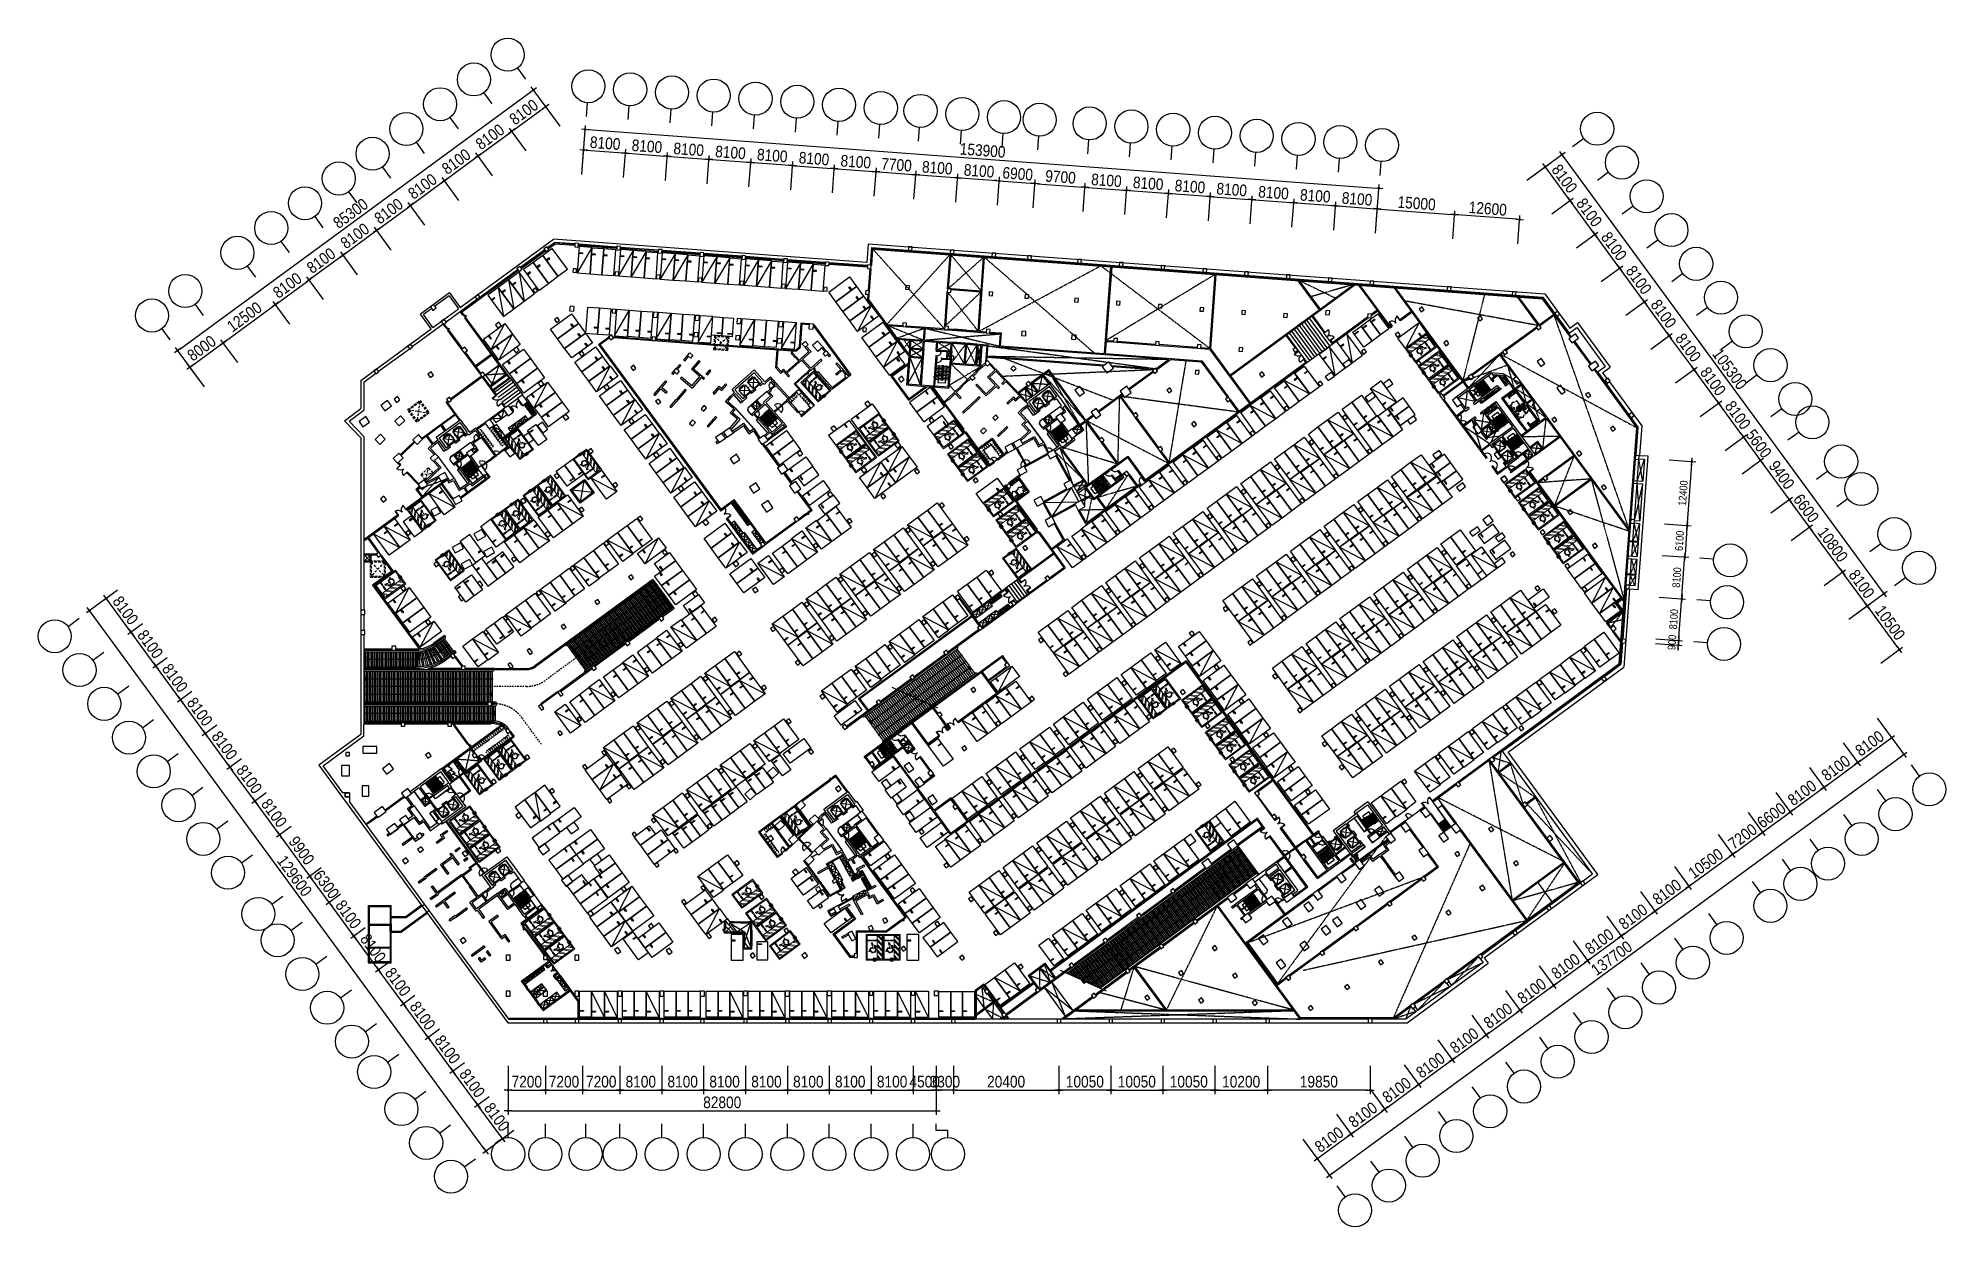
# Model space of a CAD drawing. Header units: millimetres. Extents: x 78082221 to 78451133, y -34402202 to -34172290.
import ezdxf

# ---------------------------------------------------------------- set-up
doc = ezdxf.new("R2010")
doc.units = ezdxf.units.MM
doc.header["$LTSCALE"] = 100
doc.header["$MEASUREMENT"] = 0
doc.header["$PDMODE"] = 1
doc.header["$PDSIZE"] = -3
for name, pattern in [('XR-B2$0$CENTER', [2, 1.25, -0.25, 0.25, -0.25]), ('XR-B2$0$CENTER2', [1.125, 0.75, -0.125, 0.125, -0.125]), ('XR-B2$0$HIDDEN', [0.375, 0.25, -0.125]), ('XR-B2$0$HIDDENX2', [0.75, 0.5, -0.25]), ('XR-B2$0$XR-B2$0$XR-지하3층$0$-HID', [2.5, 1.5, -1]), ('XR-B2$0$XR-B2$0$XR-지하3층$0$HD', [2.5, 1.5, -1]), ('XR-B2$0$새 블럭1$0$XR-B2$0$XR-지하3층$0$XR-지하3층$0$51A1코아(1층)-1$0$HID', [2.3, 1.5, -0.8])]:
    doc.linetypes.add(name, pattern=pattern)
doc.layers.get('0').update_dxf_attribs({"color": 2, "linetype": 'CONTINUOUS'})
doc.layers.get('Defpoints').update_dxf_attribs({"color": 142, "linetype": 'CONTINUOUS'})
for name, color, linetype in [('E-PLAN', 115, 'CONTINUOUS'), ('XR-B2$0$DOOR', 7, 'CONTINUOUS'), ('Z', 115, 'CONTINUOUS')]:
    doc.layers.add(name, color=color, linetype=linetype)
doc.styles.add('c-b2$0$맑은고딕', font='', dxfattribs={"width": 0.8})
doc.styles.add('돋움', font='', dxfattribs={"width": 0.9})
doc.styles.get('c-b2$0$맑은고딕').set_extended_font_data('Malgun Gothic')
doc.styles.get('돋움').set_extended_font_data('Dotum')
doc.dimstyles.new('c-b2$0$std_style', dxfattribs={"dimscale": 500, "dimtxt": 3, "dimasz": 1, "dimexe": 1.5, "dimexo": 2, "dimgap": 1, "dimtad": 1, "dimtoh": 1, "dimdec": 0, "dimzin": 0, "dimdsep": 46, "dimtxsty": 'c-b2$0$맑은고딕', "dimblk": 'c-b2$0$01420DDOT01', "dimcen": 2.5, "dimdle": 8, "dimclrd": 256, "dimclre": 256, "dimclrt": 256, "dimadec": 0, "dimazin": 0, "dimtfac": 1, "dimtdec": 0, "dimtix": 1, "dimtmove": 2, "dimatfit": 3, "dimldrblk": 'c-b2$0$_ClosedBlank', "dimfxl": 1, "dimtolj": 1, "dimtzin": 0, "dimlwd": -1, "dimlwe": -1, "dimarcsym": 0})

msp = doc.modelspace()

# ---------------------------------------------------------------- blocks, each defined once
blk = doc.blocks.new('XR-B2$0$XR-B2$0$XR-지하3층$0$A$C5E3F3FAC')
at = {"layer": 'E-PLAN'}
for p, q in [((90, 950), (50, 950)), ((50, 950), (50, 0)), ((50, 0), (90, 0)), ((90, 0), (90, 950)), ((1910, 950), (1950, 950)), ((1910, 0), (1910, 950)), ((1950, 0), (1910, 0)), ((1950, 950), (1950, 0))]:
    blk.add_line(p, q, dxfattribs=at)
at = {"layer": 'E-PLAN', "elevation": 0}
for points in [[(0, 850), (0, 1050), (50, 1050), (50, 850)], [(2000, 850), (2000, 1050), (1950, 1050), (1950, 850)]]:
    blk.add_lwpolyline(points, close=True, dxfattribs=at)
at = {"layer": 'E-PLAN'}
for centre, start, end in [((-2, 999), 275.25016, 357.21379), ((2002, 999), 182.78621, 264.74984)]:
    blk.add_arc(centre, 1003, start, end, dxfattribs=at)
blk = doc.blocks.new('XR-B2$0$XR-지하3층$0$확장형 주차')
at = {"layer": 'E-PLAN'}
for p, q in [((0, 3965), (800, 3965)), ((0, 3835), (800, 3835)), ((800, 3835), (800, 3965))]:
    blk.add_line(p, q, dxfattribs=at)
blk.add_lwpolyline([(2500, 5100), (0, 5100), (0, 0), (2500, 0)], close=True, dxfattribs=at)
blk.add_lwpolyline([(2500, 5100), (0, 0)], dxfattribs=at)
for centre in [(238, 3900), (613, 3900)]:
    blk.add_circle(centre, 17.5, dxfattribs=at)
blk = doc.blocks.new('XR-B2$0$XR-지하3층$0$일반형 주차')
at = {"layer": 'E-PLAN'}
for p, q in [((750, 3865), (0, 3865)), ((0, 3735), (750, 3735)), ((750, 3735), (750, 3865))]:
    blk.add_line(p, q, dxfattribs=at)
blk.add_lwpolyline([(2300, 5000), (0, 5000), (0, 0), (2300, 0)], close=True, dxfattribs=at)
for centre in [(238, 3800), (563, 3800)]:
    blk.add_circle(centre, 17.5, dxfattribs=at)
blk = doc.blocks.new('XR-B2$0$XR-B1$0$XR-주상복합코어$0$84A-CORE(기준층)$0$A$C31EC7A83')
at = {"layer": 'E-PLAN'}
for p, q in [((14495, 13830), (15445, 13830)), ((14495, 13723), (15445, 13723)), ((14495, 13680), (15445, 13680))]:
    blk.add_line(p, q, dxfattribs=at)
for points in [[(14470, 13680), (14470, 13680), (14495, 13680), (14495, 13723), (14510, 13723), (14510, 13787), (14495, 13830), (14470, 13830), (14470, 13680)], [(15470, 13680), (15470, 13680), (15445, 13680), (15445, 13723), (15430, 13723), (15430, 13787), (15445, 13830), (15470, 13830), (15470, 13680)]]:
    blk.add_lwpolyline(points, dxfattribs=at)
blk.add_lwpolyline([(15445, 12730), (15405, 12730), (15405, 13680), (15445, 13680), (15445, 12730)], close=True, dxfattribs=at)
blk.add_arc((15445, 13680), 950, 180, 270, dxfattribs=at)
blk = doc.blocks.new('XR-B2$0$2P-Dr204')
at = {"color": 0}
for p, q in [((29, 50), (0, 50)), ((0, 50), (0, -50)), ((29, 50), (29, 955)), ((29, 14), (29, 50)), ((65, 50), (29, 50)), ((50, 14), (29, 14)), ((50, -50), (50, 14)), ((65, 50), (65, 956)), ((950, 14), (950, -50)), ((971, 14), (950, 14)), ((971, 14), (950, 14)), ((971, 50), (971, 14)), ((1000, 50), (971, 50)), ((1000, -50), (1000, 50)), ((50, -50), (0, -50)), ((1000, -50), (950, -50))]:
    blk.add_line(p, q, dxfattribs=at)
blk.add_arc((65, 50), 906, 0, 92.22942, dxfattribs=at)
blk = doc.blocks.new('XR-B2$0$XR-주상복합코어$0$84A-CORE(기준층)$0$A$C31EC7A83')
at = {"layer": 'E-PLAN'}
for p, q in [((14495, 13830), (15445, 13830)), ((14495, 13723), (15445, 13723)), ((14495, 13680), (15445, 13680))]:
    blk.add_line(p, q, dxfattribs=at)
for points in [[(14470, 13680), (14470, 13680), (14495, 13680), (14495, 13723), (14510, 13723), (14510, 13787), (14495, 13830), (14470, 13830), (14470, 13680)], [(15470, 13680), (15470, 13680), (15445, 13680), (15445, 13723), (15430, 13723), (15430, 13787), (15445, 13830), (15470, 13830), (15470, 13680)]]:
    blk.add_lwpolyline(points, dxfattribs=at)
blk.add_lwpolyline([(15445, 12730), (15405, 12730), (15405, 13680), (15445, 13680), (15445, 12730)], close=True, dxfattribs=at)
blk.add_arc((15445, 13680), 950, 180, 270, dxfattribs=at)
blk = doc.blocks.new('XR-B2$0$AUDIT_I_020313153326-83')
at = {"color": 0, "linetype": 'Continuous'}
blk.add_lwpolyline([(2850, 50, 1), (1000, 50, 1), (-850, 50)], format="xyb", dxfattribs=at)
for points in [[(-849, 80), (0, 80), (0, 50), (-850, 50)], [(2849, 80), (2000, 80), (2000, 50), (2850, 50)]]:
    blk.add_lwpolyline(points, dxfattribs=at)
for points in [[(25, 50), (25, 19), (45, 19), (45, -50), (0, -50), (0, 50)], [(1975, 50), (2000, 50), (2000, -50), (1955, -50), (1955, 19), (1975, 19)]]:
    blk.add_lwpolyline(points, close=True, dxfattribs=at)
blk = doc.blocks.new('XR-B2$0$XR-지하3층$0$A$C5E3F3FAC')
at = {"layer": 'E-PLAN'}
for p, q in [((90, 950), (50, 950)), ((50, 950), (50, 0)), ((50, 0), (90, 0)), ((90, 0), (90, 950)), ((1910, 950), (1950, 950)), ((1910, 0), (1910, 950)), ((1950, 0), (1910, 0)), ((1950, 950), (1950, 0))]:
    blk.add_line(p, q, dxfattribs=at)
at = {"layer": 'E-PLAN', "elevation": 0}
for points in [[(0, 850), (0, 1050), (50, 1050), (50, 850)], [(2000, 850), (2000, 1050), (1950, 1050), (1950, 850)]]:
    blk.add_lwpolyline(points, close=True, dxfattribs=at)
at = {"layer": 'E-PLAN'}
for centre, start, end in [((-2, 999), 275.25016, 357.21379), ((2002, 999), 182.78621, 264.74984)]:
    blk.add_arc(centre, 1003, start, end, dxfattribs=at)
blk = doc.blocks.new('XR-B2$0$XR-B2$0$XR-지하3층$0$1712-PL$0$FSD1000')
at = {"layer": 'E-PLAN'}
for p, q in [((25, -101), (865, -101)), ((40, -146), (850, -146))]:
    blk.add_line(p, q, dxfattribs=at)
for points in [[(25, 739), (25, -101), (70, -101), (70, 739)], [(-5, -251), (-5, -101), (25, -101), (25, -146), (40, -146), (40, -251)], [(895, -251), (895, -101), (865, -101), (865, -146), (850, -146), (850, -251)]]:
    blk.add_lwpolyline(points, close=True, dxfattribs=at)
blk.add_arc((25, -101), 840, 360, 86.92911, dxfattribs=at)
blk = doc.blocks.new('XR-B2$0$XR-지하3층$0$ARROWX')
blk.add_lwpolyline([(-0.2, -0.5), (-0.29, -0.46), (-0.11, 0), (-0.29, 0.46), (-0.2, 0.5), (0, 0)], close=True)
for points in [[(-0.2, 0.5), (-0.29, 0.46), (0, 0), (-0.11, 0)], [(0, 0), (-0.11, 0), (-0.2, -0.5), (-0.29, -0.46)]]:
    blk.add_solid(points)
blk = doc.blocks.new('XR-B2$0$XR-B1$0$2P-Dr204')
at = {"layer": 'XR-B2$0$DOOR', "color": 0}
for p, q in [((29, 50), (0, 50)), ((0, 50), (0, -50)), ((29, 50), (29, 955)), ((29, 14), (29, 50)), ((65, 50), (29, 50)), ((50, 14), (29, 14)), ((50, -50), (50, 14)), ((65, 50), (65, 956)), ((950, 14), (950, -50)), ((971, 14), (950, 14)), ((971, 14), (950, 14)), ((971, 50), (971, 14)), ((1000, 50), (971, 50)), ((1000, -50), (1000, 50)), ((50, -50), (0, -50)), ((1000, -50), (950, -50))]:
    blk.add_line(p, q, dxfattribs=at)
blk.add_arc((65, 50), 906, 0, 92.22942, dxfattribs=at)
blk = doc.blocks.new('XR-B2$0$XR-B2$0$XR-지하3층$0$ARROWX')
blk.add_lwpolyline([(-0.2, -0.5), (-0.29, -0.46), (-0.11, 0), (-0.29, 0.46), (-0.2, 0.5), (0, 0)], close=True)
for points in [[(-0.2, 0.5), (-0.29, 0.46), (0, 0), (-0.11, 0)], [(0, 0), (-0.11, 0), (-0.2, -0.5), (-0.29, -0.46)]]:
    blk.add_solid(points)
blk = doc.blocks.new('XR-B2$0$XR-지하3층$0$A$C73B52ADF')
at = {"layer": 'E-PLAN'}
for points in [[(-2038, 2466), (-38, 2466), (-38, -1134), (-2038, -1134)], [(-1166, 2021), (-1166, 1871), (-1832, 1871), (-1832, 2021)]]:
    blk.add_lwpolyline(points, close=True, dxfattribs=at)
blk = doc.blocks.new('XR-B2$0$XR-지하3층$0$장애인 주차')
at = {"layer": 'E-PLAN', "lineweight": 5}
for p, q in [((4572, 3795), (4572, -805)), ((5572, 2795), (4572, 3795)), ((5572, 3078), (4855, 3795)), ((3348, 969), (3257, 820)), ((3689, 1485), (3600, 1888)), ((3699, 2009), (4214, 1851)), ((3992, 1503), (3925, 1810)), ((3925, 1810), (4151, 1741)), ((4055, 1528), (4053, 1393)), ((4151, 1741), (4355, 1493)), ((4214, 1851), (4443, 1569)), ((5572, 2045), (4572, 3045)), ((5572, 1762), (4572, 2762)), ((5572, 1012), (4572, 2012)), ((5572, 729), (4572, 1729)), ((5572, -21), (4572, 979)), ((5572, -304), (4572, 696)), ((5323, -805), (4572, -54)), ((5041, -805), (4572, -336))]:
    blk.add_line(p, q, dxfattribs=at)
at = {"layer": 'E-PLAN', "ltscale": 4}
for p, q in [((4165, -1005), (4165, -805)), ((4165, -805), (4165, -905))]:
    blk.add_line(p, q, dxfattribs=at)
at = {"layer": 'E-PLAN', "lineweight": 5}
for points in [[(3842, -1005), (2472, -1005), (2472, 3995), (5772, 3995), (5772, -1005), (4402, -1005)], [(3842, -805), (2672, -805), (2672, 3795), (5572, 3795), (5572, -805), (4402, -805)]]:
    blk.add_lwpolyline(points, dxfattribs=at)
for points in [[(3523, 2720), (2773, 2720), (2773, 2870), (3523, 2870)], [(4473, 2720), (3723, 2720), (3723, 2870), (4473, 2870)]]:
    blk.add_lwpolyline(points, close=True, dxfattribs=at)
for points in [[(3094, 715, -1.0000021), (2987, 770), (3330, 1379), (3640, 1415)], [(3992, 1503, -0.3430925), (3870, 1283), (3381, 1194), (3094, 715)]]:
    blk.add_lwpolyline(points, format="xyb", dxfattribs=at)
at = {"layer": 'E-PLAN', "ltscale": 4}
for points in [[(3842, -695), (3842, -1115), (4402, -1115), (4402, -695)], [(3892, -745), (3892, -1065), (4352, -1065), (4352, -745)]]:
    blk.add_lwpolyline(points, close=True, dxfattribs=at)
at = {"layer": 'E-PLAN'}
for points in [[(4161, -797), (4152, -916), (4058, -916), (4021, -1003), (3982, -990), (3988, -973), (4011, -981), (4046, -898), (4136, -898), (4137, -881), (4072, -881), (4072, -863), (4138, -863), (4142, -810)], [(4167, -882), (4169, -863)]]:
    blk.add_lwpolyline(points, dxfattribs=at)
at = {"layer": 'E-PLAN', "lineweight": 5}
blk.add_circle((3613, 2216), 150, dxfattribs=at)
for centre, radius, start, end in [((3810, 1000), 582, 198.00599, 65.09494), ((3809, 1000), 462, 183.85247, 58.2396), ((3682, 1922), 88.4, 79.11433, 202.31847), ((3632, 1473), 57.7, 276.27861, 12.43535), ((4394, 1537), 58.8, 227.96553, 33.79043)]:
    blk.add_arc(centre, radius, start, end, dxfattribs=at)
at = {"layer": 'E-PLAN'}
for centre, radius, start, end in [((4127, -942), 89.2, 206.53502, 62.4866), ((4127, -942), 71.5, 192.8781, 56.16881), ((4140, -787), 22.8, 335.11727, 274.96983)]:
    blk.add_arc(centre, radius, start, end, dxfattribs=at)
blk = doc.blocks.new('XR-B2$0$pitdr')
at = {"layer": 'E-PLAN', "ltscale": 0.1}
for p, q in [((575, 100), (25, 100)), ((25, 0), (48, 39)), ((524, -236), (48, 39)), ((501, -275), (25, 0)), ((25, 0), (575, 0)), ((501, -275), (524, -236))]:
    blk.add_line(p, q, dxfattribs=at)
at = {"layer": 'E-PLAN'}
for points in [[(0, 0), (25, 0), (25, 45), (40, 45), (40, 70), (25, 100), (0, 100)], [(600, 0), (575, 0), (575, 45), (560, 45), (560, 70), (575, 100), (600, 100)]]:
    blk.add_lwpolyline(points, close=True, dxfattribs=at)
at = {"layer": 'E-PLAN', "ltscale": 0.1}
blk.add_arc((31, -2), 544, 329.81803, 0.18197, dxfattribs=at)
blk = doc.blocks.new('c-b2$0$01420DDOT01')
blk.add_line((-1.5, 0), (1.5, 0))
at = {"const_width": 0.5}
blk.add_lwpolyline([(-0.25, 0, 1), (0.25, 0, 1)], format="xyb", close=True, dxfattribs=at)
blk = doc.blocks.new('*D18')
at = {"layer": 'Defpoints', "color": 0, "transparency": 16777216}
for p in [(78118018, -34231214), (78121404, -34235832), (78114952, -34240562)]:
    blk.add_point(p, dxfattribs=at)
at = {"layer": 'Z', "transparency": 16777216}
for p, q in [((78120813, -34235026), (78117574, -34230609)), ((78111969, -34235648), (78117615, -34231509)), ((78114361, -34239756), (78111123, -34235339))]:
    blk.add_line(p, q, dxfattribs=at)
at = {"layer": 'Z', "transparency": 16777216, "xscale": 500, "yscale": 500, "zscale": 500}
for p, rotation in [((78118018, -34231214), 36.24693489460787), ((78111566, -34235944), 216.2469348946078)]:
    blk.add_blockref('c-b2$0$01420DDOT01', p, dxfattribs=dict(at, rotation=rotation))
at = {"layer": 'Z', "transparency": 16777216, "insert": (78113830, -34232267), "char_height": 2250, "attachment_point": 5, "rotation": 36.24693, "style": '돋움'}
blk.add_mtext('\\A1;8000', dxfattribs=at)
blk = doc.blocks.new('c-b2$0$_ClosedBlank')
at = {"color": 0, "linetype": 'ByBlock', "lineweight": -2}
for p, q in [((-1, 0.17), (0, 0)), ((-1, 0.17), (-1, -0.17)), ((0, 0), (-1, -0.17))]:
    blk.add_line(p, q, dxfattribs=at)
blk = doc.blocks.new('*D19')
at = {"layer": 'Defpoints', "color": 0, "transparency": 16777216}
for p in [(78177995, -34182282), (78183746, -34190126), (78114954, -34240561)]:
    blk.add_point(p, dxfattribs=at)
at = {"layer": 'Z', "transparency": 16777216}
for p, q in [((78109606, -34232421), (78177592, -34182577)), ((78183155, -34189320), (78177552, -34181677)), ((78114362, -34239755), (78108759, -34232112))]:
    blk.add_line(p, q, dxfattribs=at)
at = {"layer": 'Z', "transparency": 16777216, "xscale": 500, "yscale": 500, "zscale": 500}
for p, rotation in [((78177995, -34182282), 36.2469348945663), ((78109203, -34232717), 216.2469348945663)]:
    blk.add_blockref('c-b2$0$01420DDOT01', p, dxfattribs=dict(at, rotation=rotation))
at = {"layer": 'Z', "transparency": 16777216, "insert": (78142637, -34206188), "char_height": 2250, "attachment_point": 5, "rotation": 36.24693, "style": '돋움'}
blk.add_mtext('\\A1;85300', dxfattribs=at)
blk = doc.blocks.new('*D20')
at = {"layer": 'Defpoints', "color": 0, "transparency": 16777216}
for p in [(78128099, -34223823), (78131485, -34228442), (78121404, -34235832)]:
    blk.add_point(p, dxfattribs=at)
at = {"layer": 'Z', "transparency": 16777216}
for p, q in [((78130894, -34227635), (78127655, -34223218)), ((78118421, -34230918), (78127696, -34224119)), ((78120813, -34235026), (78117574, -34230609))]:
    blk.add_line(p, q, dxfattribs=at)
at = {"layer": 'Z', "transparency": 16777216, "xscale": 500, "yscale": 500, "zscale": 500}
for p, rotation in [((78128099, -34223823), 36.24693489455491), ((78118018, -34231214), 216.2469348945549)]:
    blk.add_blockref('c-b2$0$01420DDOT01', p, dxfattribs=dict(at, rotation=rotation))
at = {"layer": 'Z', "transparency": 16777216, "insert": (78122097, -34226207), "char_height": 2250, "attachment_point": 5, "rotation": 36.24693, "style": '돋움'}
blk.add_mtext('\\A1;12500', dxfattribs=at)
blk = doc.blocks.new('*D21')
at = {"layer": 'Defpoints', "color": 0, "transparency": 16777216}
for p in [(78134633, -34219033), (78138019, -34223651), (78131486, -34228440)]:
    blk.add_point(p, dxfattribs=at)
at = {"layer": 'Z', "transparency": 16777216}
for p, q in [((78128504, -34223526), (78134230, -34219328)), ((78137428, -34222845), (78134189, -34218428)), ((78130895, -34227634), (78127657, -34223217))]:
    blk.add_line(p, q, dxfattribs=at)
at = {"layer": 'Z', "transparency": 16777216, "xscale": 500, "yscale": 500, "zscale": 500}
for p, rotation in [((78134633, -34219033), 36.24693489456487), ((78128100, -34223822), 216.2469348945649)]:
    blk.add_blockref('c-b2$0$01420DDOT01', p, dxfattribs=dict(at, rotation=rotation))
at = {"layer": 'Z', "transparency": 16777216, "insert": (78130405, -34220115), "char_height": 2250, "attachment_point": 5, "rotation": 36.24693, "style": '돋움'}
blk.add_mtext('\\A1;8100', dxfattribs=at)
blk = doc.blocks.new('*D22')
at = {"layer": 'Defpoints', "color": 0, "transparency": 16777216}
for p in [(78141165, -34214243), (78144551, -34218862), (78138019, -34223651)]:
    blk.add_point(p, dxfattribs=at)
at = {"layer": 'Z', "transparency": 16777216}
for p, q in [((78135036, -34218737), (78140762, -34214539)), ((78143960, -34218055), (78140722, -34213638)), ((78137428, -34222845), (78134189, -34218428))]:
    blk.add_line(p, q, dxfattribs=at)
at = {"layer": 'Z', "transparency": 16777216, "xscale": 500, "yscale": 500, "zscale": 500}
for p, rotation in [((78141165, -34214243), 36.24693489458181), ((78134633, -34219033), 216.2469348945819)]:
    blk.add_blockref('c-b2$0$01420DDOT01', p, dxfattribs=dict(at, rotation=rotation))
at = {"layer": 'Z', "transparency": 16777216, "insert": (78136937, -34215326), "char_height": 2250, "attachment_point": 5, "rotation": 36.24693, "style": '돋움'}
blk.add_mtext('\\A1;8100', dxfattribs=at)
blk = doc.blocks.new('*D23')
at = {"layer": 'Defpoints', "color": 0, "transparency": 16777216}
for p in [(78147698, -34209454), (78151084, -34214073), (78144551, -34218862)]:
    blk.add_point(p, dxfattribs=at)
at = {"layer": 'Z', "transparency": 16777216}
for p, q in [((78150493, -34213266), (78147254, -34208849)), ((78141569, -34213948), (78147295, -34209750)), ((78143960, -34218055), (78140722, -34213638))]:
    blk.add_line(p, q, dxfattribs=at)
at = {"layer": 'Z', "transparency": 16777216, "xscale": 500, "yscale": 500, "zscale": 500}
for p, rotation in [((78147698, -34209454), 36.24693489452236), ((78141165, -34214243), 216.2469348945224)]:
    blk.add_blockref('c-b2$0$01420DDOT01', p, dxfattribs=dict(at, rotation=rotation))
at = {"layer": 'Z', "transparency": 16777216, "insert": (78143470, -34210537), "char_height": 2250, "attachment_point": 5, "rotation": 36.24693, "style": '돋움'}
blk.add_mtext('\\A1;8100', dxfattribs=at)
blk = doc.blocks.new('*D24')
at = {"layer": 'Defpoints', "color": 0, "transparency": 16777216}
for p in [(78160763, -34199876), (78164149, -34204494), (78157616, -34209283)]:
    blk.add_point(p, dxfattribs=at)
at = {"layer": 'Z', "transparency": 16777216}
for p, q in [((78154633, -34204369), (78160359, -34200171)), ((78163558, -34203688), (78160319, -34199271)), ((78157025, -34208477), (78153787, -34204060))]:
    blk.add_line(p, q, dxfattribs=at)
at = {"layer": 'Z', "transparency": 16777216, "xscale": 500, "yscale": 500, "zscale": 500}
for p, rotation in [((78160763, -34199876), 36.24693489454505), ((78154230, -34204665), 216.2469348945451)]:
    blk.add_blockref('c-b2$0$01420DDOT01', p, dxfattribs=dict(at, rotation=rotation))
at = {"layer": 'Z', "transparency": 16777216, "insert": (78156535, -34200958), "char_height": 2250, "attachment_point": 5, "rotation": 36.24693, "style": '돋움'}
blk.add_mtext('\\A1;8100', dxfattribs=at)
blk = doc.blocks.new('*D25')
at = {"layer": 'Defpoints', "color": 0, "transparency": 16777216}
for p in [(78167295, -34195086), (78170681, -34199705), (78164149, -34204494)]:
    blk.add_point(p, dxfattribs=at)
at = {"layer": 'Z', "transparency": 16777216}
for p, q in [((78170090, -34198898), (78166852, -34194481)), ((78161166, -34199580), (78166892, -34195382)), ((78163558, -34203688), (78160319, -34199271))]:
    blk.add_line(p, q, dxfattribs=at)
at = {"layer": 'Z', "transparency": 16777216, "xscale": 500, "yscale": 500, "zscale": 500}
for p, rotation in [((78167295, -34195086), 36.24693489454219), ((78160763, -34199876), 216.2469348945422)]:
    blk.add_blockref('c-b2$0$01420DDOT01', p, dxfattribs=dict(at, rotation=rotation))
at = {"layer": 'Z', "transparency": 16777216, "insert": (78163067, -34196169), "char_height": 2250, "attachment_point": 5, "rotation": 36.24693, "style": '돋움'}
blk.add_mtext('\\A1;8100', dxfattribs=at)
blk = doc.blocks.new('*D26')
at = {"layer": 'Defpoints', "color": 0, "transparency": 16777216}
for p in [(78180360, -34185508), (78183746, -34190126), (78177214, -34194916)]:
    blk.add_point(p, dxfattribs=at)
at = {"layer": 'Z', "transparency": 16777216}
for p, q in [((78174231, -34190001), (78179957, -34185803)), ((78183155, -34189320), (78179917, -34184903)), ((78176622, -34194109), (78173384, -34189692))]:
    blk.add_line(p, q, dxfattribs=at)
at = {"layer": 'Z', "transparency": 16777216, "xscale": 500, "yscale": 500, "zscale": 500}
for p, rotation in [((78180360, -34185508), 36.24693489460451), ((78173828, -34190297), 216.2469348946045)]:
    blk.add_blockref('c-b2$0$01420DDOT01', p, dxfattribs=dict(at, rotation=rotation))
at = {"layer": 'Z', "transparency": 16777216, "insert": (78176132, -34186591), "char_height": 2250, "attachment_point": 5, "rotation": 36.24693, "style": '돋움'}
blk.add_mtext('\\A1;8100', dxfattribs=at)
blk = doc.blocks.new('*D27')
at = {"layer": 'Defpoints', "color": 0, "transparency": 16777216}
for p in [(78437237, -34302993), (78442988, -34310838), (78326185, -34384411)]:
    blk.add_point(p, dxfattribs=at)
at = {"layer": 'Z', "transparency": 16777216}
for p, q in [((78437828, -34303800), (78443432, -34311442)), ((78332340, -34391959), (78442585, -34311133)), ((78326777, -34385217), (78332380, -34392860))]:
    blk.add_line(p, q, dxfattribs=at)
at = {"layer": 'Z', "transparency": 16777216, "xscale": 500, "yscale": 500, "zscale": 500}
for p, rotation in [((78442988, -34310838), 36.24693489456918), ((78331936, -34392255), 216.2469348945692)]:
    blk.add_blockref('c-b2$0$01420DDOT01', p, dxfattribs=dict(at, rotation=rotation))
at = {"layer": 'Z', "transparency": 16777216, "insert": (78386501, -34350234), "char_height": 2250, "attachment_point": 5, "rotation": 36.24693, "style": '돋움'}
blk.add_mtext('\\A1;137700', dxfattribs=at)
blk = doc.blocks.new('*D28')
at = {"layer": 'Defpoints', "color": 0, "transparency": 16777216}
for p in [(78339250, -34374832), (78332718, -34379621), (78342636, -34379451)]:
    blk.add_point(p, dxfattribs=at)
at = {"layer": 'Z', "transparency": 16777216}
for p, q in [((78339841, -34375638), (78343080, -34380055)), ((78333309, -34380428), (78336547, -34384845)), ((78336507, -34383944), (78342233, -34379746))]:
    blk.add_line(p, q, dxfattribs=at)
at = {"layer": 'Z', "transparency": 16777216, "xscale": 500, "yscale": 500, "zscale": 500}
for p, rotation in [((78342636, -34379451), 36.24693489458468), ((78336104, -34384240), 216.2469348945847)]:
    blk.add_blockref('c-b2$0$01420DDOT01', p, dxfattribs=dict(at, rotation=rotation))
at = {"layer": 'Z', "transparency": 16777216, "insert": (78338408, -34380533), "char_height": 2250, "attachment_point": 5, "rotation": 36.24693, "style": '돋움'}
blk.add_mtext('\\A1;8100', dxfattribs=at)
blk = doc.blocks.new('*D29')
at = {"layer": 'Defpoints', "color": 0, "transparency": 16777216}
for p in [(78345783, -34370043), (78339250, -34374832), (78349169, -34374661)]:
    blk.add_point(p, dxfattribs=at)
at = {"layer": 'Z', "transparency": 16777216}
for p, q in [((78346374, -34370849), (78349612, -34375266)), ((78343039, -34379155), (78348765, -34374957)), ((78339841, -34375638), (78343080, -34380055))]:
    blk.add_line(p, q, dxfattribs=at)
at = {"layer": 'Z', "transparency": 16777216, "xscale": 500, "yscale": 500, "zscale": 500}
for p, rotation in [((78349169, -34374661), 36.24693489454791), ((78342636, -34379451), 216.2469348945479)]:
    blk.add_blockref('c-b2$0$01420DDOT01', p, dxfattribs=dict(at, rotation=rotation))
at = {"layer": 'Z', "transparency": 16777216, "insert": (78344941, -34375744), "char_height": 2250, "attachment_point": 5, "rotation": 36.24693, "style": '돋움'}
blk.add_mtext('\\A1;8100', dxfattribs=at)
blk = doc.blocks.new('*D30')
at = {"layer": 'Defpoints', "color": 0, "transparency": 16777216}
for p in [(78352315, -34365253), (78345783, -34370043), (78355701, -34369872)]:
    blk.add_point(p, dxfattribs=at)
at = {"layer": 'Z', "transparency": 16777216}
for p, q in [((78352906, -34366060), (78356145, -34370477)), ((78346374, -34370849), (78349612, -34375266)), ((78349572, -34374366), (78355298, -34370168))]:
    blk.add_line(p, q, dxfattribs=at)
at = {"layer": 'Z', "transparency": 16777216, "xscale": 500, "yscale": 500, "zscale": 500}
for p, rotation in [((78355701, -34369872), 36.24693489452522), ((78349169, -34374661), 216.2469348945253)]:
    blk.add_blockref('c-b2$0$01420DDOT01', p, dxfattribs=dict(at, rotation=rotation))
at = {"layer": 'Z', "transparency": 16777216, "insert": (78351473, -34370955), "char_height": 2250, "attachment_point": 5, "rotation": 36.24693, "style": '돋움'}
blk.add_mtext('\\A1;8100', dxfattribs=at)
blk = doc.blocks.new('*D31')
at = {"layer": 'Defpoints', "color": 0, "transparency": 16777216}
for p in [(78358848, -34360464), (78352315, -34365253), (78362234, -34365083)]:
    blk.add_point(p, dxfattribs=at)
at = {"layer": 'Z', "transparency": 16777216}
for p, q in [((78359439, -34361271), (78362677, -34365688)), ((78352906, -34366060), (78356145, -34370477)), ((78356104, -34369576), (78361830, -34365378))]:
    blk.add_line(p, q, dxfattribs=at)
for p, xscale, yscale, zscale, rotation in [((78362234, -34365083), 499.9999999999999, 499.9999999999999, 499.9999999999999, 36.24693489452522), ((78355701, -34369872), 500, 500, 500, 216.2469348945253)]:
    blk.add_blockref('c-b2$0$01420DDOT01', p, dxfattribs=dict(at, xscale=xscale, yscale=yscale, zscale=zscale, rotation=rotation))
at = {"layer": 'Z', "transparency": 16777216, "insert": (78358006, -34366166), "char_height": 2250, "attachment_point": 5, "rotation": 36.24693, "style": '돋움'}
blk.add_mtext('\\A1;8100', dxfattribs=at)
blk = doc.blocks.new('*D32')
at = {"layer": 'Defpoints', "color": 0, "transparency": 16777216}
for p in [(78365380, -34355675), (78358848, -34360464), (78368766, -34360293)]:
    blk.add_point(p, dxfattribs=at)
at = {"layer": 'Z', "transparency": 16777216}
for p, q in [((78365971, -34356481), (78369210, -34360898)), ((78359439, -34361271), (78362677, -34365688)), ((78362637, -34364787), (78368363, -34360589))]:
    blk.add_line(p, q, dxfattribs=at)
at = {"layer": 'Z', "transparency": 16777216, "xscale": 500, "yscale": 500, "zscale": 500}
for p, rotation in [((78368766, -34360293), 36.246934894562), ((78362234, -34365083), 216.246934894562)]:
    blk.add_blockref('c-b2$0$01420DDOT01', p, dxfattribs=dict(at, rotation=rotation))
at = {"layer": 'Z', "transparency": 16777216, "insert": (78364538, -34361376), "char_height": 2250, "attachment_point": 5, "rotation": 36.24693, "style": '돋움'}
blk.add_mtext('\\A1;8100', dxfattribs=at)
blk = doc.blocks.new('*D33')
at = {"layer": 'Defpoints', "color": 0, "transparency": 16777216}
for p in [(78371912, -34350886), (78365380, -34355675), (78375299, -34355504)]:
    blk.add_point(p, dxfattribs=at)
at = {"layer": 'Z', "transparency": 16777216}
for p, q in [((78372504, -34351692), (78375742, -34356109)), ((78365971, -34356481), (78369210, -34360898)), ((78369169, -34359998), (78374895, -34355800))]:
    blk.add_line(p, q, dxfattribs=at)
at = {"layer": 'Z', "transparency": 16777216, "xscale": 500, "yscale": 500, "zscale": 500}
for p, rotation in [((78375299, -34355504), 36.24693489456772), ((78368766, -34360293), 216.2469348945677)]:
    blk.add_blockref('c-b2$0$01420DDOT01', p, dxfattribs=dict(at, rotation=rotation))
at = {"layer": 'Z', "transparency": 16777216, "insert": (78371071, -34356587), "char_height": 2250, "attachment_point": 5, "rotation": 36.24693, "style": '돋움'}
blk.add_mtext('\\A1;8100', dxfattribs=at)
blk = doc.blocks.new('*D34')
at = {"layer": 'Defpoints', "color": 0, "transparency": 16777216}
for p in [(78378445, -34346096), (78371912, -34350886), (78381831, -34350715)]:
    blk.add_point(p, dxfattribs=at)
at = {"layer": 'Z', "transparency": 16777216}
for p, q in [((78379036, -34346903), (78382274, -34351320)), ((78372504, -34351692), (78375742, -34356109)), ((78375702, -34355209), (78381428, -34351011))]:
    blk.add_line(p, q, dxfattribs=at)
at = {"layer": 'Z', "transparency": 16777216, "xscale": 500, "yscale": 500, "zscale": 500}
for p, rotation in [((78381831, -34350715), 36.24693489460737), ((78375299, -34355504), 216.2469348946074)]:
    blk.add_blockref('c-b2$0$01420DDOT01', p, dxfattribs=dict(at, rotation=rotation))
at = {"layer": 'Z', "transparency": 16777216, "insert": (78377603, -34351798), "char_height": 2250, "attachment_point": 5, "rotation": 36.24693, "style": '돋움'}
blk.add_mtext('\\A1;8100', dxfattribs=at)
blk = doc.blocks.new('*D35')
at = {"layer": 'Defpoints', "color": 0, "transparency": 16777216}
for p in [(78384977, -34341307), (78378445, -34346096), (78388363, -34345926)]:
    blk.add_point(p, dxfattribs=at)
at = {"layer": 'Z', "transparency": 16777216}
for p, q in [((78385569, -34342114), (78388807, -34346531)), ((78379036, -34346903), (78382274, -34351320)), ((78382234, -34350419), (78387960, -34346221))]:
    blk.add_line(p, q, dxfattribs=at)
for p, xscale, yscale, zscale, rotation in [((78388363, -34345926), 500, 500, 500, 36.24693489458468), ((78381831, -34350715), 500.0000000000001, 500.0000000000001, 500.0000000000001, 216.2469348945847)]:
    blk.add_blockref('c-b2$0$01420DDOT01', p, dxfattribs=dict(at, xscale=xscale, yscale=yscale, zscale=zscale, rotation=rotation))
at = {"layer": 'Z', "transparency": 16777216, "insert": (78384135, -34347009), "char_height": 2250, "attachment_point": 5, "rotation": 36.24693, "style": '돋움'}
blk.add_mtext('\\A1;8100', dxfattribs=at)
blk = doc.blocks.new('*D36')
at = {"layer": 'Defpoints', "color": 0, "transparency": 16777216}
for p in [(78391510, -34336518), (78384977, -34341307), (78394896, -34341136)]:
    blk.add_point(p, dxfattribs=at)
at = {"layer": 'Z', "transparency": 16777216}
for p, q in [((78392101, -34337324), (78395339, -34341741)), ((78388767, -34345630), (78394493, -34341432)), ((78385569, -34342114), (78388807, -34346531))]:
    blk.add_line(p, q, dxfattribs=at)
at = {"layer": 'Z', "transparency": 16777216, "xscale": 500, "yscale": 500, "zscale": 500}
for p, rotation in [((78394896, -34341136), 36.24693489458755), ((78388363, -34345926), 216.2469348945875)]:
    blk.add_blockref('c-b2$0$01420DDOT01', p, dxfattribs=dict(at, rotation=rotation))
at = {"layer": 'Z', "transparency": 16777216, "insert": (78390668, -34342219), "char_height": 2250, "attachment_point": 5, "rotation": 36.24693, "style": '돋움'}
blk.add_mtext('\\A1;8100', dxfattribs=at)
blk = doc.blocks.new('*D37')
at = {"layer": 'Defpoints', "color": 0, "transparency": 16777216}
for p in [(78398042, -34331729), (78391510, -34336518), (78401428, -34336347)]:
    blk.add_point(p, dxfattribs=at)
at = {"layer": 'Z', "transparency": 16777216}
for p, q in [((78398634, -34332535), (78401872, -34336952)), ((78392101, -34337324), (78395339, -34341741)), ((78395299, -34340841), (78401025, -34336643))]:
    blk.add_line(p, q, dxfattribs=at)
at = {"layer": 'Z', "transparency": 16777216, "xscale": 500, "yscale": 500, "zscale": 500}
for p, rotation in [((78401428, -34336347), 36.246934894562), ((78394896, -34341136), 216.246934894562)]:
    blk.add_blockref('c-b2$0$01420DDOT01', p, dxfattribs=dict(at, rotation=rotation))
at = {"layer": 'Z', "transparency": 16777216, "insert": (78397200, -34337430), "char_height": 2250, "attachment_point": 5, "rotation": 36.24693, "style": '돋움'}
blk.add_mtext('\\A1;8100', dxfattribs=at)
blk = doc.blocks.new('*D38')
at = {"layer": 'Defpoints', "color": 0, "transparency": 16777216}
for p in [(78406510, -34325520), (78409896, -34330139), (78398042, -34331729)]:
    blk.add_point(p, dxfattribs=at)
at = {"layer": 'Z', "transparency": 16777216}
for p, q in [((78407102, -34326327), (78410340, -34330744)), ((78401832, -34336052), (78409493, -34330435)), ((78398634, -34332535), (78401872, -34336952))]:
    blk.add_line(p, q, dxfattribs=at)
at = {"layer": 'Z', "transparency": 16777216, "xscale": 499.9999999999999, "yscale": 499.9999999999999, "zscale": 499.9999999999999}
for p, rotation in [((78409896, -34330139), 36.24693489458184), ((78401428, -34336347), 216.2469348945819)]:
    blk.add_blockref('c-b2$0$01420DDOT01', p, dxfattribs=dict(at, rotation=rotation))
at = {"layer": 'Z', "transparency": 16777216, "insert": (78404701, -34331931), "char_height": 2250, "attachment_point": 5, "rotation": 36.24693, "style": '돋움'}
blk.add_mtext('\\A1;10500', dxfattribs=at)
blk = doc.blocks.new('*D39')
at = {"layer": 'Defpoints', "color": 0, "transparency": 16777216}
for p in [(78412317, -34321263), (78406510, -34325520), (78415703, -34325882)]:
    blk.add_point(p, dxfattribs=at)
at = {"layer": 'Z', "transparency": 16777216}
for p, q in [((78412908, -34322070), (78416146, -34326487)), ((78407102, -34326327), (78410340, -34330744)), ((78410300, -34329843), (78415300, -34326177))]:
    blk.add_line(p, q, dxfattribs=at)
at = {"layer": 'Z', "transparency": 16777216, "xscale": 500, "yscale": 500, "zscale": 500}
for p, rotation in [((78415703, -34325882), 36.246934894583), ((78409896, -34330139), 216.246934894583)]:
    blk.add_blockref('c-b2$0$01420DDOT01', p, dxfattribs=dict(at, rotation=rotation))
at = {"layer": 'Z', "transparency": 16777216, "insert": (78411838, -34326699), "char_height": 2250, "attachment_point": 5, "rotation": 36.24693, "style": '돋움'}
blk.add_mtext('\\A1;7200', dxfattribs=at)
blk = doc.blocks.new('*D40')
at = {"layer": 'Defpoints', "color": 0, "transparency": 16777216}
for p in [(78417640, -34317361), (78412317, -34321263), (78421026, -34321979)]:
    blk.add_point(p, dxfattribs=at)
at = {"layer": 'Z', "transparency": 16777216}
for p, q in [((78418231, -34318167), (78421469, -34322584)), ((78412908, -34322070), (78416146, -34326487)), ((78415703, -34325882), (78421026, -34321979)), ((78421429, -34321684), (78421832, -34321388)), ((78415300, -34326177), (78414897, -34326473))]:
    blk.add_line(p, q, dxfattribs=at)
at = {"layer": 'Z', "transparency": 16777216, "xscale": 500, "yscale": 500, "zscale": 500}
for p, rotation in [((78421026, -34321979), 216.2469348945565), ((78415703, -34325882), 36.24693489455655)]:
    blk.add_blockref('c-b2$0$01420DDOT01', p, dxfattribs=dict(at, rotation=rotation))
at = {"layer": 'Z', "transparency": 16777216, "insert": (78417403, -34322619), "char_height": 2250, "attachment_point": 5, "rotation": 36.24693, "style": '돋움'}
blk.add_mtext('\\A1;6600', dxfattribs=at)
blk = doc.blocks.new('*D41')
at = {"layer": 'Defpoints', "color": 0, "transparency": 16777216}
for p in [(78424172, -34312572), (78417640, -34317361), (78427558, -34317190)]:
    blk.add_point(p, dxfattribs=at)
at = {"layer": 'Z', "transparency": 16777216}
for p, q in [((78424763, -34313378), (78428002, -34317795)), ((78418231, -34318167), (78421469, -34322584)), ((78421429, -34321684), (78427155, -34317486))]:
    blk.add_line(p, q, dxfattribs=at)
at = {"layer": 'Z', "transparency": 16777216, "xscale": 500, "yscale": 500, "zscale": 500}
for p, rotation in [((78427558, -34317190), 36.24693489456359), ((78421026, -34321979), 216.2469348945636)]:
    blk.add_blockref('c-b2$0$01420DDOT01', p, dxfattribs=dict(at, rotation=rotation))
at = {"layer": 'Z', "transparency": 16777216, "insert": (78423330, -34318273), "char_height": 2250, "attachment_point": 5, "rotation": 36.24693, "style": '돋움'}
blk.add_mtext('\\A1;8100', dxfattribs=at)
blk = doc.blocks.new('*D42')
at = {"layer": 'Defpoints', "color": 0, "transparency": 16777216}
for p in [(78430705, -34307782), (78434091, -34312401), (78424172, -34312572)]:
    blk.add_point(p, dxfattribs=at)
at = {"layer": 'Z', "transparency": 16777216}
for p, q in [((78431296, -34308589), (78434534, -34313006)), ((78424763, -34313378), (78428002, -34317795)), ((78427961, -34316895), (78433687, -34312697))]:
    blk.add_line(p, q, dxfattribs=at)
at = {"layer": 'Z', "transparency": 16777216, "xscale": 500, "yscale": 500, "zscale": 500}
for p, rotation in [((78434091, -34312401), 36.24693489456772), ((78427558, -34317190), 216.2469348945677)]:
    blk.add_blockref('c-b2$0$01420DDOT01', p, dxfattribs=dict(at, rotation=rotation))
at = {"layer": 'Z', "transparency": 16777216, "insert": (78429863, -34313484), "char_height": 2250, "attachment_point": 5, "rotation": 36.24693, "style": '돋움'}
blk.add_mtext('\\A1;8100', dxfattribs=at)
blk = doc.blocks.new('*D43')
at = {"layer": 'Defpoints', "color": 0, "transparency": 16777216}
for p in [(78437237, -34302993), (78430705, -34307782), (78440623, -34307612)]:
    blk.add_point(p, dxfattribs=at)
at = {"layer": 'Z', "transparency": 16777216}
for p, q in [((78437828, -34303800), (78441067, -34308217)), ((78431296, -34308589), (78434534, -34313006)), ((78434494, -34312105), (78440220, -34307907))]:
    blk.add_line(p, q, dxfattribs=at)
at = {"layer": 'Z', "transparency": 16777216, "xscale": 500, "yscale": 500, "zscale": 500}
for p, rotation in [((78440623, -34307612), 36.24693489458755), ((78434091, -34312401), 216.2469348945875)]:
    blk.add_blockref('c-b2$0$01420DDOT01', p, dxfattribs=dict(at, rotation=rotation))
at = {"layer": 'Z', "transparency": 16777216, "insert": (78436395, -34308695), "char_height": 2250, "attachment_point": 5, "rotation": 36.24693, "style": '돋움'}
blk.add_mtext('\\A1;8100', dxfattribs=at)
blk = doc.blocks.new('*D44')
at = {"layer": 'Defpoints', "color": 0, "transparency": 16777216}
for p in [(78431143, -34275557), (78426788, -34278750), (78431577, -34285283)]:
    blk.add_point(p, dxfattribs=at)
at = {"layer": 'Z', "transparency": 16777216}
for p, q in [((78427594, -34278159), (78431747, -34275114)), ((78435636, -34281687), (78431438, -34275961)), ((78432383, -34284691), (78436537, -34281646))]:
    blk.add_line(p, q, dxfattribs=at)
at = {"layer": 'Z', "transparency": 16777216, "xscale": 500, "yscale": 500, "zscale": 500}
for p, rotation in [((78431143, -34275557), 126.2469342979119), ((78435932, -34282090), 306.2469342979119)]:
    blk.add_blockref('c-b2$0$01420DDOT01', p, dxfattribs=dict(at, rotation=rotation))
at = {"layer": 'Z', "transparency": 16777216, "insert": (78434849, -34277862), "char_height": 2250, "attachment_point": 5, "rotation": 306.24693, "style": '돋움'}
blk.add_mtext('\\A1;8100', dxfattribs=at)
blk = doc.blocks.new('*D45')
at = {"layer": 'Defpoints', "color": 0, "transparency": 16777216}
for p in [(78376897, -34194803), (78369317, -34200361), (78431577, -34285283)]:
    blk.add_point(p, dxfattribs=at)
at = {"layer": 'Z', "transparency": 16777216}
for p, q in [((78370123, -34199770), (78377502, -34194359)), ((78438862, -34279322), (78377193, -34195206)), ((78432383, -34284691), (78439763, -34279281))]:
    blk.add_line(p, q, dxfattribs=at)
at = {"layer": 'Z', "transparency": 16777216, "xscale": 500, "yscale": 500, "zscale": 500}
for p, rotation in [((78376897, -34194803), 126.2469342978869), ((78439158, -34279725), 306.2469342978869)]:
    blk.add_blockref('c-b2$0$01420DDOT01', p, dxfattribs=dict(at, rotation=rotation))
at = {"layer": 'Z', "transparency": 16777216, "insert": (78409339, -34236302), "char_height": 2250, "attachment_point": 5, "rotation": 306.24693, "style": '돋움'}
blk.add_mtext('\\A1;105300', dxfattribs=at)
blk = doc.blocks.new('*D46')
at = {"layer": 'Defpoints', "color": 0, "transparency": 16777216}
for p in [(78424757, -34266847), (78420402, -34270040), (78426788, -34278750)]:
    blk.add_point(p, dxfattribs=at)
at = {"layer": 'Z', "transparency": 16777216}
for p, q in [((78421208, -34269449), (78425362, -34266404)), ((78430847, -34275154), (78425053, -34267251)), ((78427594, -34278159), (78431747, -34275114))]:
    blk.add_line(p, q, dxfattribs=at)
at = {"layer": 'Z', "transparency": 16777216, "xscale": 500, "yscale": 500, "zscale": 500}
for p, rotation in [((78424757, -34266847), 126.2469342978733), ((78431143, -34275557), 306.2469342978733)]:
    blk.add_blockref('c-b2$0$01420DDOT01', p, dxfattribs=dict(at, rotation=rotation))
at = {"layer": 'Z', "transparency": 16777216, "insert": (78429262, -34270241), "char_height": 2250, "attachment_point": 5, "rotation": 306.24693, "style": '돋움'}
blk.add_mtext('\\A1;10800', dxfattribs=at)
blk = doc.blocks.new('*D47')
at = {"layer": 'Defpoints', "color": 0, "transparency": 16777216}
for p in [(78420855, -34261525), (78416500, -34264718), (78420402, -34270040)]:
    blk.add_point(p, dxfattribs=at)
at = {"layer": 'Z', "transparency": 16777216}
for p, q in [((78420559, -34261122), (78420263, -34260718)), ((78417306, -34264126), (78421459, -34261081)), ((78424757, -34266847), (78420855, -34261525)), ((78421208, -34269449), (78425362, -34266404)), ((78425053, -34267251), (78425348, -34267654))]:
    blk.add_line(p, q, dxfattribs=at)
at = {"layer": 'Z', "transparency": 16777216, "xscale": 500, "yscale": 500, "zscale": 500}
for p, rotation in [((78420855, -34261525), 306.246934297874), ((78424757, -34266847), 126.246934297874)]:
    blk.add_blockref('c-b2$0$01420DDOT01', p, dxfattribs=dict(at, rotation=rotation))
at = {"layer": 'Z', "transparency": 16777216, "insert": (78424117, -34263224), "char_height": 2250, "attachment_point": 5, "rotation": 306.24693, "style": '돋움'}
blk.add_mtext('\\A1;6600', dxfattribs=at)
blk = doc.blocks.new('*D48')
at = {"layer": 'Defpoints', "color": 0, "transparency": 16777216}
for p in [(78410942, -34257137), (78415297, -34253944), (78416500, -34264718)]:
    blk.add_point(p, dxfattribs=at)
at = {"layer": 'Z', "transparency": 16777216}
for p, q in [((78411748, -34256545), (78415902, -34253500)), ((78420559, -34261122), (78415592, -34254347)), ((78417306, -34264126), (78421459, -34261081))]:
    blk.add_line(p, q, dxfattribs=at)
at = {"layer": 'Z', "transparency": 16777216, "xscale": 500, "yscale": 500, "zscale": 500}
for p, rotation in [((78415297, -34253944), 126.2469342979134), ((78420855, -34261525), 306.2469342979133)]:
    blk.add_blockref('c-b2$0$01420DDOT01', p, dxfattribs=dict(at, rotation=rotation))
at = {"layer": 'Z', "transparency": 16777216, "insert": (78419387, -34256773), "char_height": 2250, "attachment_point": 5, "rotation": 306.24693, "style": '돋움'}
blk.add_mtext('\\A1;9400', dxfattribs=at)
blk = doc.blocks.new('*D49')
at = {"layer": 'Defpoints', "color": 0, "transparency": 16777216}
for p in [(78411986, -34249428), (78407631, -34252620), (78410942, -34257137)]:
    blk.add_point(p, dxfattribs=at)
at = {"layer": 'Z', "transparency": 16777216}
for p, q in [((78408437, -34252029), (78412590, -34248984)), ((78411690, -34249024), (78411394, -34248621)), ((78415297, -34253944), (78411986, -34249428)), ((78411748, -34256545), (78415902, -34253500)), ((78415592, -34254347), (78415888, -34254750))]:
    blk.add_line(p, q, dxfattribs=at)
at = {"layer": 'Z', "transparency": 16777216, "xscale": 500, "yscale": 500, "zscale": 500}
for p, rotation in [((78411986, -34249428), 306.2469342979173), ((78415297, -34253944), 126.2469342979173)]:
    blk.add_blockref('c-b2$0$01420DDOT01', p, dxfattribs=dict(at, rotation=rotation))
at = {"layer": 'Z', "transparency": 16777216, "insert": (78414953, -34250724), "char_height": 2250, "attachment_point": 5, "rotation": 306.24693, "style": '돋움'}
blk.add_mtext('\\A1;5600', dxfattribs=at)
blk = doc.blocks.new('*D50')
at = {"layer": 'Defpoints', "color": 0, "transparency": 16777216}
for p in [(78402841, -34246088), (78407196, -34242895), (78407631, -34252620)]:
    blk.add_point(p, dxfattribs=at)
at = {"layer": 'Z', "transparency": 16777216}
for p, q in [((78403648, -34245497), (78407801, -34242452)), ((78411690, -34249024), (78407492, -34243298)), ((78408437, -34252029), (78412590, -34248984))]:
    blk.add_line(p, q, dxfattribs=at)
at = {"layer": 'Z', "transparency": 16777216, "xscale": 500, "yscale": 500, "zscale": 500}
for p, rotation in [((78407196, -34242895), 126.2469342979154), ((78411986, -34249428), 306.2469342979153)]:
    blk.add_blockref('c-b2$0$01420DDOT01', p, dxfattribs=dict(at, rotation=rotation))
at = {"layer": 'Z', "transparency": 16777216, "insert": (78410903, -34245200), "char_height": 2250, "attachment_point": 5, "rotation": 306.24693, "style": '돋움'}
blk.add_mtext('\\A1;8100', dxfattribs=at)
blk = doc.blocks.new('*D51')
at = {"layer": 'Defpoints', "color": 0, "transparency": 16777216}
for p in [(78402407, -34236363), (78398052, -34239556), (78402841, -34246088)]:
    blk.add_point(p, dxfattribs=at)
at = {"layer": 'Z', "transparency": 16777216}
for p, q in [((78398859, -34238964), (78403012, -34235919)), ((78406901, -34242492), (78402703, -34236766)), ((78403648, -34245497), (78407801, -34242452))]:
    blk.add_line(p, q, dxfattribs=at)
at = {"layer": 'Z', "transparency": 16777216, "xscale": 500, "yscale": 500, "zscale": 500}
for p, rotation in [((78402407, -34236363), 126.2469342979011), ((78407196, -34242895), 306.2469342979011)]:
    blk.add_blockref('c-b2$0$01420DDOT01', p, dxfattribs=dict(at, rotation=rotation))
at = {"layer": 'Z', "transparency": 16777216, "insert": (78406113, -34238667), "char_height": 2250, "attachment_point": 5, "rotation": 306.24693, "style": '돋움'}
blk.add_mtext('\\A1;8100', dxfattribs=at)
blk = doc.blocks.new('*D52')
at = {"layer": 'Defpoints', "color": 0, "transparency": 16777216}
for p in [(78397618, -34229830), (78393263, -34233023), (78398052, -34239556)]:
    blk.add_point(p, dxfattribs=at)
at = {"layer": 'Z', "transparency": 16777216}
for p, q in [((78394069, -34232432), (78398223, -34229387)), ((78402111, -34235959), (78397913, -34230233)), ((78398859, -34238964), (78403012, -34235919))]:
    blk.add_line(p, q, dxfattribs=at)
at = {"layer": 'Z', "transparency": 16777216, "xscale": 500, "yscale": 500, "zscale": 500}
for p, rotation in [((78397618, -34229830), 126.2469342978927), ((78402407, -34236363), 306.2469342978927)]:
    blk.add_blockref('c-b2$0$01420DDOT01', p, dxfattribs=dict(at, rotation=rotation))
at = {"layer": 'Z', "transparency": 16777216, "insert": (78401324, -34232135), "char_height": 2250, "attachment_point": 5, "rotation": 306.24693, "style": '돋움'}
blk.add_mtext('\\A1;8100', dxfattribs=at)
blk = doc.blocks.new('*D53')
at = {"layer": 'Defpoints', "color": 0, "transparency": 16777216}
for p in [(78392829, -34223298), (78388474, -34226491), (78393263, -34233023)]:
    blk.add_point(p, dxfattribs=at)
at = {"layer": 'Z', "transparency": 16777216}
for p, q in [((78389280, -34225899), (78393433, -34222854)), ((78397322, -34229427), (78393124, -34223701)), ((78394069, -34232432), (78398223, -34229387))]:
    blk.add_line(p, q, dxfattribs=at)
at = {"layer": 'Z', "transparency": 16777216, "xscale": 500, "yscale": 500, "zscale": 500}
for p, rotation in [((78392829, -34223298), 126.2469342979238), ((78397618, -34229830), 306.2469342979239)]:
    blk.add_blockref('c-b2$0$01420DDOT01', p, dxfattribs=dict(at, rotation=rotation))
at = {"layer": 'Z', "transparency": 16777216, "insert": (78396535, -34225602), "char_height": 2250, "attachment_point": 5, "rotation": 306.24693, "style": '돋움'}
blk.add_mtext('\\A1;8100', dxfattribs=at)
blk = doc.blocks.new('*D54')
at = {"layer": 'Defpoints', "color": 0, "transparency": 16777216}
for p in [(78383684, -34219958), (78388039, -34216765), (78388474, -34226491)]:
    blk.add_point(p, dxfattribs=at)
at = {"layer": 'Z', "transparency": 16777216}
for p, q in [((78384491, -34219367), (78388644, -34216322)), ((78392533, -34222895), (78388335, -34217169)), ((78389280, -34225899), (78393433, -34222854))]:
    blk.add_line(p, q, dxfattribs=at)
at = {"layer": 'Z', "transparency": 16777216, "xscale": 500, "yscale": 500, "zscale": 500}
for p, rotation in [((78388039, -34216765), 126.2469342978558), ((78392829, -34223298), 306.2469342978558)]:
    blk.add_blockref('c-b2$0$01420DDOT01', p, dxfattribs=dict(at, rotation=rotation))
at = {"layer": 'Z', "transparency": 16777216, "insert": (78391746, -34219070), "char_height": 2250, "attachment_point": 5, "rotation": 306.24693, "style": '돋움'}
blk.add_mtext('\\A1;8100', dxfattribs=at)
blk = doc.blocks.new('*D55')
at = {"layer": 'Defpoints', "color": 0, "transparency": 16777216}
for p in [(78383250, -34210233), (78378895, -34213426), (78383684, -34219958)]:
    blk.add_point(p, dxfattribs=at)
at = {"layer": 'Z', "transparency": 16777216}
for p, q in [((78379702, -34212834), (78383855, -34209789)), ((78387744, -34216362), (78383546, -34210636)), ((78384491, -34219367), (78388644, -34216322))]:
    blk.add_line(p, q, dxfattribs=at)
at = {"layer": 'Z', "transparency": 16777216, "xscale": 500, "yscale": 500, "zscale": 500}
for p, rotation in [((78383250, -34210233), 126.2469342978842), ((78388039, -34216765), 306.2469342978842)]:
    blk.add_blockref('c-b2$0$01420DDOT01', p, dxfattribs=dict(at, rotation=rotation))
at = {"layer": 'Z', "transparency": 16777216, "insert": (78386956, -34212537), "char_height": 2250, "attachment_point": 5, "rotation": 306.24693, "style": '돋움'}
blk.add_mtext('\\A1;8100', dxfattribs=at)
blk = doc.blocks.new('*D56')
at = {"layer": 'Defpoints', "color": 0, "transparency": 16777216}
for p in [(78378461, -34203700), (78374106, -34206893), (78378895, -34213426)]:
    blk.add_point(p, dxfattribs=at)
at = {"layer": 'Z', "transparency": 16777216}
for p, q in [((78374912, -34206302), (78379066, -34203257)), ((78382954, -34209830), (78378756, -34204104)), ((78379702, -34212834), (78383855, -34209789))]:
    blk.add_line(p, q, dxfattribs=at)
at = {"layer": 'Z', "transparency": 16777216, "xscale": 500, "yscale": 500, "zscale": 500}
for p, rotation in [((78378461, -34203700), 126.2469342978919), ((78383250, -34210233), 306.2469342978919)]:
    blk.add_blockref('c-b2$0$01420DDOT01', p, dxfattribs=dict(at, rotation=rotation))
at = {"layer": 'Z', "transparency": 16777216, "insert": (78382167, -34206005), "char_height": 2250, "attachment_point": 5, "rotation": 306.24693, "style": '돋움'}
blk.add_mtext('\\A1;8100', dxfattribs=at)
blk = doc.blocks.new('*D57')
at = {"layer": 'Defpoints', "color": 0, "transparency": 16777216}
for p in [(78373671, -34197168), (78369317, -34200361), (78374106, -34206893)]:
    blk.add_point(p, dxfattribs=at)
at = {"layer": 'Z', "transparency": 16777216}
for p, q in [((78370123, -34199770), (78374276, -34196724)), ((78378165, -34203297), (78373967, -34197571)), ((78374912, -34206302), (78379066, -34203257))]:
    blk.add_line(p, q, dxfattribs=at)
at = {"layer": 'Z', "transparency": 16777216, "xscale": 500, "yscale": 500, "zscale": 500}
for p, rotation in [((78373671, -34197168), 126.2469342978951), ((78378461, -34203700), 306.2469342978951)]:
    blk.add_blockref('c-b2$0$01420DDOT01', p, dxfattribs=dict(at, rotation=rotation))
at = {"layer": 'Z', "transparency": 16777216, "insert": (78377378, -34199472), "char_height": 2250, "attachment_point": 5, "rotation": 306.24693, "style": '돋움'}
blk.add_mtext('\\A1;8100', dxfattribs=at)
blk = doc.blocks.new('*D58')
at = {"layer": 'Defpoints', "color": 0, "transparency": 16777216}
for p in [(78195792, -34194528), (78187291, -34199640), (78195368, -34200239)]:
    blk.add_point(p, dxfattribs=at)
at = {"layer": 'Z', "transparency": 16777216}
for p, q in [((78187365, -34198643), (78187770, -34193181)), ((78188213, -34193966), (78195293, -34194491)), ((78195442, -34199242), (78195848, -34193780))]:
    blk.add_line(p, q, dxfattribs=at)
at = {"layer": 'Z', "transparency": 16777216, "xscale": 500, "yscale": 500, "zscale": 500}
for p, rotation in [((78187714, -34193929), 175.7582556764278), ((78195792, -34194528), 355.7582556764278)]:
    blk.add_blockref('c-b2$0$01420DDOT01', p, dxfattribs=dict(at, rotation=rotation))
at = {"layer": 'Z', "transparency": 16777216, "insert": (78191873, -34192606), "char_height": 2250, "attachment_point": 5, "rotation": 355.75826, "style": '돋움'}
blk.add_mtext('\\A1;8100', dxfattribs=at)
blk = doc.blocks.new('*D59')
at = {"layer": 'Defpoints', "color": 0, "transparency": 16777216}
for p in [(78187291, -34199640), (78341489, -34201323), (78340769, -34211023)]:
    blk.add_point(p, dxfattribs=at)
at = {"layer": 'Z', "transparency": 16777216}
for p, q in [((78187365, -34198643), (78188066, -34189192)), ((78188509, -34189977), (78340990, -34201286)), ((78340843, -34210026), (78341544, -34200575))]:
    blk.add_line(p, q, dxfattribs=at)
at = {"layer": 'Z', "transparency": 16777216, "xscale": 500, "yscale": 500, "zscale": 500}
for p, rotation in [((78188010, -34189940), 175.7582556764311), ((78341489, -34201323), 355.7582556764311)]:
    blk.add_blockref('c-b2$0$01420DDOT01', p, dxfattribs=dict(at, rotation=rotation))
at = {"layer": 'Z', "transparency": 16777216, "insert": (78264870, -34194009), "char_height": 2250, "attachment_point": 5, "rotation": 355.75826, "style": '돋움'}
blk.add_mtext('\\A1;153900', dxfattribs=at)
blk = doc.blocks.new('*D60')
at = {"layer": 'Defpoints', "color": 0, "transparency": 16777216}
for p in [(78203870, -34195127), (78195368, -34200239), (78203446, -34200838)]:
    blk.add_point(p, dxfattribs=at)
at = {"layer": 'Z', "transparency": 16777216}
for p, q in [((78195442, -34199242), (78195848, -34193780)), ((78203520, -34199841), (78203925, -34194379)), ((78196291, -34194565), (78203371, -34195090))]:
    blk.add_line(p, q, dxfattribs=at)
at = {"layer": 'Z', "transparency": 16777216, "xscale": 500, "yscale": 500, "zscale": 500}
for p, rotation in [((78195792, -34194528), 175.7582556764142), ((78203870, -34195127), 355.7582556764142)]:
    blk.add_blockref('c-b2$0$01420DDOT01', p, dxfattribs=dict(at, rotation=rotation))
at = {"layer": 'Z', "transparency": 16777216, "insert": (78199951, -34193206), "char_height": 2250, "attachment_point": 5, "rotation": 355.75826, "style": '돋움'}
blk.add_mtext('\\A1;8100', dxfattribs=at)
blk = doc.blocks.new('*D61')
at = {"layer": 'Defpoints', "color": 0, "transparency": 16777216}
for p in [(78211948, -34195726), (78203446, -34200838), (78211524, -34201437)]:
    blk.add_point(p, dxfattribs=at)
at = {"layer": 'Z', "transparency": 16777216}
for p, q in [((78203520, -34199841), (78203925, -34194379)), ((78204368, -34195164), (78211449, -34195689)), ((78211598, -34200440), (78212003, -34194978))]:
    blk.add_line(p, q, dxfattribs=at)
at = {"layer": 'Z', "transparency": 16777216, "xscale": 500, "yscale": 500, "zscale": 500}
for p, rotation in [((78203870, -34195127), 175.7582556764376), ((78211948, -34195726), 355.7582556764376)]:
    blk.add_blockref('c-b2$0$01420DDOT01', p, dxfattribs=dict(at, rotation=rotation))
at = {"layer": 'Z', "transparency": 16777216, "insert": (78208029, -34193805), "char_height": 2250, "attachment_point": 5, "rotation": 355.75826, "style": '돋움'}
blk.add_mtext('\\A1;8100', dxfattribs=at)
blk = doc.blocks.new('*D62')
at = {"layer": 'Defpoints', "color": 0, "transparency": 16777216}
for p in [(78220025, -34196325), (78211524, -34201437), (78219602, -34202037)]:
    blk.add_point(p, dxfattribs=at)
at = {"layer": 'Z', "transparency": 16777216}
for p, q in [((78211598, -34200440), (78212003, -34194978)), ((78212446, -34195763), (78219527, -34196288)), ((78219676, -34201039), (78220081, -34195578))]:
    blk.add_line(p, q, dxfattribs=at)
at = {"layer": 'Z', "transparency": 16777216, "xscale": 500, "yscale": 500, "zscale": 500}
for p, rotation in [((78211948, -34195726), 175.7582556764278), ((78220025, -34196325), 355.7582556764278)]:
    blk.add_blockref('c-b2$0$01420DDOT01', p, dxfattribs=dict(at, rotation=rotation))
at = {"layer": 'Z', "transparency": 16777216, "insert": (78216107, -34194404), "char_height": 2250, "attachment_point": 5, "rotation": 355.75826, "style": '돋움'}
blk.add_mtext('\\A1;8100', dxfattribs=at)
blk = doc.blocks.new('*D63')
at = {"layer": 'Defpoints', "color": 0, "transparency": 16777216}
for p in [(78228103, -34196925), (78219602, -34202037), (78227680, -34202636)]:
    blk.add_point(p, dxfattribs=at)
at = {"layer": 'Z', "transparency": 16777216}
for p, q in [((78219676, -34201039), (78220081, -34195578)), ((78220524, -34196362), (78227605, -34196888)), ((78227754, -34201638), (78228159, -34196177))]:
    blk.add_line(p, q, dxfattribs=at)
at = {"layer": 'Z', "transparency": 16777216, "xscale": 500, "yscale": 500, "zscale": 500}
for p, rotation in [((78220025, -34196325), 175.7582556764356), ((78228103, -34196925), 355.7582556764355)]:
    blk.add_blockref('c-b2$0$01420DDOT01', p, dxfattribs=dict(at, rotation=rotation))
at = {"layer": 'Z', "transparency": 16777216, "insert": (78224185, -34195003), "char_height": 2250, "attachment_point": 5, "rotation": 355.75826, "style": '돋움'}
blk.add_mtext('\\A1;8100', dxfattribs=at)
blk = doc.blocks.new('*D64')
at = {"layer": 'Defpoints', "color": 0, "transparency": 16777216}
for p in [(78236181, -34197524), (78227680, -34202636), (78235758, -34203235)]:
    blk.add_point(p, dxfattribs=at)
at = {"layer": 'Z', "transparency": 16777216}
for p, q in [((78227754, -34201638), (78228159, -34196177)), ((78228602, -34196962), (78235682, -34197487)), ((78235831, -34202238), (78236237, -34196776))]:
    blk.add_line(p, q, dxfattribs=at)
at = {"layer": 'Z', "transparency": 16777216, "xscale": 500, "yscale": 500, "zscale": 500}
for p, rotation in [((78228103, -34196925), 175.7582556764531), ((78236181, -34197524), 355.7582556764532)]:
    blk.add_blockref('c-b2$0$01420DDOT01', p, dxfattribs=dict(at, rotation=rotation))
at = {"layer": 'Z', "transparency": 16777216, "insert": (78232263, -34195602), "char_height": 2250, "attachment_point": 5, "rotation": 355.75826, "style": '돋움'}
blk.add_mtext('\\A1;8100', dxfattribs=at)
blk = doc.blocks.new('*D65')
at = {"layer": 'Defpoints', "color": 0, "transparency": 16777216}
for p in [(78244259, -34198123), (78235758, -34203235), (78243835, -34203834)]:
    blk.add_point(p, dxfattribs=at)
at = {"layer": 'Z', "transparency": 16777216}
for p, q in [((78235831, -34202238), (78236237, -34196776)), ((78236680, -34197561), (78243760, -34198086)), ((78243909, -34202837), (78244314, -34197375))]:
    blk.add_line(p, q, dxfattribs=at)
at = {"layer": 'Z', "transparency": 16777216, "xscale": 500, "yscale": 500, "zscale": 500}
for p, rotation in [((78236181, -34197524), 175.7582556764376), ((78244259, -34198123), 355.7582556764376)]:
    blk.add_blockref('c-b2$0$01420DDOT01', p, dxfattribs=dict(at, rotation=rotation))
at = {"layer": 'Z', "transparency": 16777216, "insert": (78240340, -34196201), "char_height": 2250, "attachment_point": 5, "rotation": 355.75826, "style": '돋움'}
blk.add_mtext('\\A1;8100', dxfattribs=at)
blk = doc.blocks.new('*D66')
at = {"layer": 'Defpoints', "color": 0, "transparency": 16777216}
for p in [(78251938, -34198692), (78243835, -34203834), (78251514, -34204403)]:
    blk.add_point(p, dxfattribs=at)
at = {"layer": 'Z', "transparency": 16777216}
for p, q in [((78243909, -34202837), (78244314, -34197375)), ((78244758, -34198160), (78251439, -34198655)), ((78251588, -34203406), (78251993, -34197944))]:
    blk.add_line(p, q, dxfattribs=at)
at = {"layer": 'Z', "transparency": 16777216, "xscale": 500, "yscale": 500, "zscale": 500}
for p, rotation in [((78244259, -34198123), 175.7582556764275), ((78251938, -34198692), 355.7582556764275)]:
    blk.add_blockref('c-b2$0$01420DDOT01', p, dxfattribs=dict(at, rotation=rotation))
at = {"layer": 'Z', "transparency": 16777216, "insert": (78248219, -34196785), "char_height": 2250, "attachment_point": 5, "rotation": 355.75826, "style": '돋움'}
blk.add_mtext('\\A1;7700', dxfattribs=at)
blk = doc.blocks.new('*D67')
at = {"layer": 'Defpoints', "color": 0, "transparency": 16777216}
for p in [(78260016, -34199291), (78251514, -34204403), (78259592, -34205003)]:
    blk.add_point(p, dxfattribs=at)
at = {"layer": 'Z', "transparency": 16777216}
for p, q in [((78251588, -34203406), (78251993, -34197944)), ((78252436, -34198729), (78259517, -34199254)), ((78259666, -34204005), (78260071, -34198543))]:
    blk.add_line(p, q, dxfattribs=at)
at = {"layer": 'Z', "transparency": 16777216, "xscale": 500, "yscale": 500, "zscale": 500}
for p, rotation in [((78251938, -34198692), 175.7582556764124), ((78260016, -34199291), 355.7582556764124)]:
    blk.add_blockref('c-b2$0$01420DDOT01', p, dxfattribs=dict(at, rotation=rotation))
at = {"layer": 'Z', "transparency": 16777216, "insert": (78256097, -34197370), "char_height": 2250, "attachment_point": 5, "rotation": 355.75826, "style": '돋움'}
blk.add_mtext('\\A1;8100', dxfattribs=at)
blk = doc.blocks.new('*D68')
at = {"layer": 'Defpoints', "color": 0, "transparency": 16777216}
for p in [(78268093, -34199891), (78259592, -34205003), (78267670, -34205602)]:
    blk.add_point(p, dxfattribs=at)
at = {"layer": 'Z', "transparency": 16777216}
for p, q in [((78259666, -34204005), (78260071, -34198543)), ((78260514, -34199328), (78267595, -34199854)), ((78267744, -34204604), (78268149, -34199143))]:
    blk.add_line(p, q, dxfattribs=at)
at = {"layer": 'Z', "transparency": 16777216, "xscale": 500, "yscale": 500, "zscale": 500}
for p, rotation in [((78260016, -34199291), 175.7582556764087), ((78268093, -34199891), 355.7582556764087)]:
    blk.add_blockref('c-b2$0$01420DDOT01', p, dxfattribs=dict(at, rotation=rotation))
at = {"layer": 'Z', "transparency": 16777216, "insert": (78264175, -34197969), "char_height": 2250, "attachment_point": 5, "rotation": 355.75826, "style": '돋움'}
blk.add_mtext('\\A1;8100', dxfattribs=at)
blk = doc.blocks.new('*D69')
at = {"layer": 'Defpoints', "color": 0, "transparency": 16777216}
for p in [(78274975, -34200401), (78267670, -34205602), (78274551, -34206112)]:
    blk.add_point(p, dxfattribs=at)
at = {"layer": 'Z', "transparency": 16777216}
for p, q in [((78267595, -34199854), (78267096, -34199817)), ((78267744, -34204604), (78268149, -34199143)), ((78268093, -34199891), (78274975, -34200401)), ((78274625, -34205115), (78275030, -34199653)), ((78275474, -34200438), (78275972, -34200475))]:
    blk.add_line(p, q, dxfattribs=at)
at = {"layer": 'Z', "transparency": 16777216, "xscale": 500, "yscale": 500, "zscale": 500}
for p, rotation in [((78268093, -34199891), 355.7582556764228), ((78274975, -34200401), 175.7582556764229)]:
    blk.add_blockref('c-b2$0$01420DDOT01', p, dxfattribs=dict(at, rotation=rotation))
at = {"layer": 'Z', "transparency": 16777216, "insert": (78271655, -34198524), "char_height": 2250, "attachment_point": 5, "rotation": 355.75826, "style": '돋움'}
blk.add_mtext('\\A1;6900', dxfattribs=at)
blk = doc.blocks.new('*D70')
at = {"layer": 'Defpoints', "color": 0, "transparency": 16777216}
for p in [(78284648, -34201118), (78274551, -34206112), (78284224, -34206829)]:
    blk.add_point(p, dxfattribs=at)
at = {"layer": 'Z', "transparency": 16777216}
for p, q in [((78274625, -34205115), (78275030, -34199653)), ((78275474, -34200438), (78284149, -34201081)), ((78284298, -34205832), (78284703, -34200370))]:
    blk.add_line(p, q, dxfattribs=at)
at = {"layer": 'Z', "transparency": 16777216, "xscale": 500, "yscale": 500, "zscale": 500}
for p, rotation in [((78274975, -34200401), 175.7582556764507), ((78284648, -34201118), 355.7582556764507)]:
    blk.add_blockref('c-b2$0$01420DDOT01', p, dxfattribs=dict(at, rotation=rotation))
at = {"layer": 'Z', "transparency": 16777216, "insert": (78279932, -34199138), "char_height": 2250, "attachment_point": 5, "rotation": 355.75826, "style": '돋움'}
blk.add_mtext('\\A1;9700', dxfattribs=at)
blk = doc.blocks.new('*D71')
at = {"layer": 'Defpoints', "color": 0, "transparency": 16777216}
for p in [(78292726, -34201717), (78284224, -34206829), (78292302, -34207429)]:
    blk.add_point(p, dxfattribs=at)
at = {"layer": 'Z', "transparency": 16777216}
for p, q in [((78284298, -34205832), (78284703, -34200370)), ((78285147, -34201155), (78292227, -34201681)), ((78292376, -34206431), (78292781, -34200970))]:
    blk.add_line(p, q, dxfattribs=at)
at = {"layer": 'Z', "transparency": 16777216, "xscale": 500, "yscale": 500, "zscale": 500}
for p, rotation in [((78284648, -34201118), 175.7582556764376), ((78292726, -34201717), 355.7582556764376)]:
    blk.add_blockref('c-b2$0$01420DDOT01', p, dxfattribs=dict(at, rotation=rotation))
at = {"layer": 'Z', "transparency": 16777216, "insert": (78288807, -34199796), "char_height": 2250, "attachment_point": 5, "rotation": 355.75826, "style": '돋움'}
blk.add_mtext('\\A1;8100', dxfattribs=at)
blk = doc.blocks.new('*D72')
at = {"layer": 'Defpoints', "color": 0, "transparency": 16777216}
for p in [(78300804, -34202317), (78292302, -34207429), (78300380, -34208028)]:
    blk.add_point(p, dxfattribs=at)
at = {"layer": 'Z', "transparency": 16777216}
for p, q in [((78292376, -34206431), (78292781, -34200970)), ((78293224, -34201754), (78300305, -34202280)), ((78300454, -34207030), (78300859, -34201569))]:
    blk.add_line(p, q, dxfattribs=at)
at = {"layer": 'Z', "transparency": 16777216, "xscale": 500, "yscale": 500, "zscale": 500}
for p, rotation in [((78292726, -34201717), 175.7582556764162), ((78300804, -34202317), 355.7582556764161)]:
    blk.add_blockref('c-b2$0$01420DDOT01', p, dxfattribs=dict(at, rotation=rotation))
at = {"layer": 'Z', "transparency": 16777216, "insert": (78296885, -34200395), "char_height": 2250, "attachment_point": 5, "rotation": 355.75826, "style": '돋움'}
blk.add_mtext('\\A1;8100', dxfattribs=at)
blk = doc.blocks.new('*D73')
at = {"layer": 'Defpoints', "color": 0, "transparency": 16777216}
for p in [(78308881, -34202916), (78300380, -34208028), (78308458, -34208627)]:
    blk.add_point(p, dxfattribs=at)
at = {"layer": 'Z', "transparency": 16777216}
for p, q in [((78300454, -34207030), (78300859, -34201569)), ((78301302, -34202354), (78308383, -34202879)), ((78308532, -34207630), (78308937, -34202168))]:
    blk.add_line(p, q, dxfattribs=at)
at = {"layer": 'Z', "transparency": 16777216, "xscale": 500, "yscale": 500, "zscale": 500}
for p, rotation in [((78300804, -34202317), 175.7582556764297), ((78308881, -34202916), 355.7582556764297)]:
    blk.add_blockref('c-b2$0$01420DDOT01', p, dxfattribs=dict(at, rotation=rotation))
at = {"layer": 'Z', "transparency": 16777216, "insert": (78304963, -34200994), "char_height": 2250, "attachment_point": 5, "rotation": 355.75826, "style": '돋움'}
blk.add_mtext('\\A1;8100', dxfattribs=at)
blk = doc.blocks.new('*D74')
at = {"layer": 'Defpoints', "color": 0, "transparency": 16777216}
for p in [(78316959, -34203515), (78308458, -34208627), (78316536, -34209226)]:
    blk.add_point(p, dxfattribs=at)
at = {"layer": 'Z', "transparency": 16777216}
for p, q in [((78308532, -34207630), (78308937, -34202168)), ((78309380, -34202953), (78316461, -34203478)), ((78316610, -34208229), (78317015, -34202767))]:
    blk.add_line(p, q, dxfattribs=at)
at = {"layer": 'Z', "transparency": 16777216, "xscale": 500, "yscale": 500, "zscale": 500}
for p, rotation in [((78308881, -34202916), 175.7582556764453), ((78316959, -34203515), 355.7582556764453)]:
    blk.add_blockref('c-b2$0$01420DDOT01', p, dxfattribs=dict(at, rotation=rotation))
at = {"layer": 'Z', "transparency": 16777216, "insert": (78313041, -34201593), "char_height": 2250, "attachment_point": 5, "rotation": 355.75826, "style": '돋움'}
blk.add_mtext('\\A1;8100', dxfattribs=at)
blk = doc.blocks.new('*D75')
at = {"layer": 'Defpoints', "color": 0, "transparency": 16777216}
for p in [(78325037, -34204114), (78316536, -34209226), (78324613, -34209825)]:
    blk.add_point(p, dxfattribs=at)
at = {"layer": 'Z', "transparency": 16777216}
for p, q in [((78316610, -34208229), (78317015, -34202767)), ((78317458, -34203552), (78324538, -34204077)), ((78324687, -34208828), (78325093, -34203366))]:
    blk.add_line(p, q, dxfattribs=at)
at = {"layer": 'Z', "transparency": 16777216, "xscale": 500, "yscale": 500, "zscale": 500}
for p, rotation in [((78316959, -34203515), 175.7582556764356), ((78325037, -34204114), 355.7582556764355)]:
    blk.add_blockref('c-b2$0$01420DDOT01', p, dxfattribs=dict(at, rotation=rotation))
at = {"layer": 'Z', "transparency": 16777216, "insert": (78321118, -34202192), "char_height": 2250, "attachment_point": 5, "rotation": 355.75826, "style": '돋움'}
blk.add_mtext('\\A1;8100', dxfattribs=at)
blk = doc.blocks.new('*D76')
at = {"layer": 'Defpoints', "color": 0, "transparency": 16777216}
for p in [(78333115, -34204713), (78324613, -34209825), (78332691, -34210424)]:
    blk.add_point(p, dxfattribs=at)
at = {"layer": 'Z', "transparency": 16777216}
for p, q in [((78324687, -34208828), (78325093, -34203366)), ((78325536, -34204151), (78332616, -34204676)), ((78332765, -34209427), (78333170, -34203965))]:
    blk.add_line(p, q, dxfattribs=at)
at = {"layer": 'Z', "transparency": 16777216, "xscale": 500, "yscale": 500, "zscale": 500}
for p, rotation in [((78325037, -34204114), 175.7582556764142), ((78333115, -34204713), 355.7582556764142)]:
    blk.add_blockref('c-b2$0$01420DDOT01', p, dxfattribs=dict(at, rotation=rotation))
at = {"layer": 'Z', "transparency": 16777216, "insert": (78329196, -34202791), "char_height": 2250, "attachment_point": 5, "rotation": 355.75826, "style": '돋움'}
blk.add_mtext('\\A1;8100', dxfattribs=at)
blk = doc.blocks.new('*D77')
at = {"layer": 'Defpoints', "color": 0, "transparency": 16777216}
for p in [(78341193, -34205312), (78332691, -34210424), (78340769, -34211023)]:
    blk.add_point(p, dxfattribs=at)
at = {"layer": 'Z', "transparency": 16777216}
for p, q in [((78332765, -34209427), (78333170, -34203965)), ((78333613, -34204750), (78340694, -34205275)), ((78340843, -34210026), (78341248, -34204564))]:
    blk.add_line(p, q, dxfattribs=at)
at = {"layer": 'Z', "transparency": 16777216, "xscale": 500, "yscale": 500, "zscale": 500}
for p, rotation in [((78333115, -34204713), 175.7582556764453), ((78341193, -34205312), 355.7582556764453)]:
    blk.add_blockref('c-b2$0$01420DDOT01', p, dxfattribs=dict(at, rotation=rotation))
at = {"layer": 'Z', "transparency": 16777216, "insert": (78337274, -34203391), "char_height": 2250, "attachment_point": 5, "rotation": 355.75826, "style": '돋움'}
blk.add_mtext('\\A1;8100', dxfattribs=at)
blk = doc.blocks.new('*D78')
at = {"layer": 'Defpoints', "color": 0, "transparency": 16777216}
for p in [(78356152, -34206422), (78340769, -34211023), (78355728, -34212133)]:
    blk.add_point(p, dxfattribs=at)
at = {"layer": 'Z', "transparency": 16777216}
for p, q in [((78340843, -34210026), (78341248, -34204564)), ((78341691, -34205349), (78355653, -34206385)), ((78355802, -34211135), (78356207, -34205674))]:
    blk.add_line(p, q, dxfattribs=at)
at = {"layer": 'Z', "transparency": 16777216, "xscale": 500, "yscale": 500, "zscale": 500}
for p, rotation in [((78341193, -34205312), 175.7582556764357), ((78356152, -34206422), 355.7582556764357)]:
    blk.add_blockref('c-b2$0$01420DDOT01', p, dxfattribs=dict(at, rotation=rotation))
at = {"layer": 'Z', "transparency": 16777216, "insert": (78348792, -34204245), "char_height": 2250, "attachment_point": 5, "rotation": 355.75826, "style": '돋움'}
blk.add_mtext('\\A1;15000', dxfattribs=at)
blk = doc.blocks.new('*D79')
at = {"layer": 'Defpoints', "color": 0, "transparency": 16777216}
for p in [(78154230, -34204665), (78157616, -34209283), (78151084, -34214073)]:
    blk.add_point(p, dxfattribs=at)
at = {"layer": 'Z', "transparency": 16777216}
for p, q in [((78148101, -34209158), (78153827, -34204960)), ((78157025, -34208477), (78153787, -34204060)), ((78150493, -34213266), (78147254, -34208849))]:
    blk.add_line(p, q, dxfattribs=at)
at = {"layer": 'Z', "transparency": 16777216, "xscale": 500, "yscale": 500, "zscale": 500}
for p, rotation in [((78154230, -34204665), 36.24693489454505), ((78147698, -34209454), 216.2469348945451)]:
    blk.add_blockref('c-b2$0$01420DDOT01', p, dxfattribs=dict(at, rotation=rotation))
at = {"layer": 'Z', "transparency": 16777216, "insert": (78150002, -34205748), "char_height": 2250, "attachment_point": 5, "rotation": 36.24693, "style": '돋움'}
blk.add_mtext('\\A1;8100', dxfattribs=at)
blk = doc.blocks.new('*D80')
at = {"layer": 'Defpoints', "color": 0, "transparency": 16777216}
for p in [(78173828, -34190297), (78177214, -34194916), (78170681, -34199705)]:
    blk.add_point(p, dxfattribs=at)
at = {"layer": 'Z', "transparency": 16777216}
for p, q in [((78167698, -34194791), (78173424, -34190593)), ((78176622, -34194109), (78173384, -34189692)), ((78170090, -34198898), (78166852, -34194481))]:
    blk.add_line(p, q, dxfattribs=at)
at = {"layer": 'Z', "transparency": 16777216, "xscale": 500, "yscale": 500, "zscale": 500}
for p, rotation in [((78173828, -34190297), 36.24693489454791), ((78167295, -34195086), 216.2469348945479)]:
    blk.add_blockref('c-b2$0$01420DDOT01', p, dxfattribs=dict(at, rotation=rotation))
at = {"layer": 'Z', "transparency": 16777216, "insert": (78169600, -34191380), "char_height": 2250, "attachment_point": 5, "rotation": 36.24693, "style": '돋움'}
blk.add_mtext('\\A1;8100', dxfattribs=at)
blk = doc.blocks.new('*D81')
at = {"layer": 'Defpoints', "color": 0, "transparency": 16777216}
for p in [(78173110, -34370034), (78255910, -34370034), (78255910, -34379760)]:
    blk.add_point(p, dxfattribs=at)
at = {"layer": 'Z', "transparency": 16777216}
for p, q in [((78173110, -34371034), (78173110, -34380510)), ((78255910, -34371034), (78255910, -34380510)), ((78173610, -34379760), (78255410, -34379760))]:
    blk.add_line(p, q, dxfattribs=at)
at = {"layer": 'Z', "transparency": 16777216, "xscale": 500, "yscale": 500, "zscale": 500}
for p, rotation in [((78173110, -34379760), 180.0000004268868), ((78255910, -34379760), 4.268868231254896e-07)]:
    blk.add_blockref('c-b2$0$01420DDOT01', p, dxfattribs=dict(at, rotation=rotation))
at = {"layer": 'Z', "transparency": 16777216, "insert": (78214510, -34378134), "char_height": 2250, "attachment_point": 5, "rotation": 0, "style": '돋움'}
blk.add_mtext('\\A1;82800', dxfattribs=at)
blk = doc.blocks.new('*D82')
at = {"layer": 'Defpoints', "color": 0, "transparency": 16777216}
for p in [(78173110, -34370034), (78180310, -34370034), (78180310, -34375760)]:
    blk.add_point(p, dxfattribs=at)
at = {"layer": 'Z', "transparency": 16777216}
for p, q in [((78173110, -34371034), (78173110, -34376510)), ((78180310, -34371034), (78180310, -34376510)), ((78173610, -34375760), (78179810, -34375760))]:
    blk.add_line(p, q, dxfattribs=at)
at = {"layer": 'Z', "transparency": 16777216, "xscale": 500, "yscale": 500, "zscale": 500}
for p, rotation in [((78173110, -34375760), 180.0000004268746), ((78180310, -34375760), 4.268746039364422e-07)]:
    blk.add_blockref('c-b2$0$01420DDOT01', p, dxfattribs=dict(at, rotation=rotation))
at = {"layer": 'Z', "transparency": 16777216, "insert": (78176710, -34374134), "char_height": 2250, "attachment_point": 5, "rotation": 0, "style": '돋움'}
blk.add_mtext('\\A1;7200', dxfattribs=at)
blk = doc.blocks.new('*D83')
at = {"layer": 'Defpoints', "color": 0, "transparency": 16777216}
for p in [(78180310, -34370034), (78187510, -34370034), (78187510, -34375760)]:
    blk.add_point(p, dxfattribs=at)
at = {"layer": 'Z', "transparency": 16777216}
for p, q in [((78180310, -34371034), (78180310, -34376510)), ((78187510, -34371034), (78187510, -34376510)), ((78180810, -34375760), (78187010, -34375760))]:
    blk.add_line(p, q, dxfattribs=at)
at = {"layer": 'Z', "transparency": 16777216, "xscale": 500, "yscale": 500, "zscale": 500}
for p, rotation in [((78180310, -34375760), 180.0000004268868), ((78187510, -34375760), 4.268868231293309e-07)]:
    blk.add_blockref('c-b2$0$01420DDOT01', p, dxfattribs=dict(at, rotation=rotation))
at = {"layer": 'Z', "transparency": 16777216, "insert": (78183910, -34374134), "char_height": 2250, "attachment_point": 5, "rotation": 0, "style": '돋움'}
blk.add_mtext('\\A1;7200', dxfattribs=at)
blk = doc.blocks.new('*D84')
at = {"layer": 'Defpoints', "color": 0, "transparency": 16777216}
for p in [(78187510, -34370034), (78194710, -34370034), (78194710, -34375760)]:
    blk.add_point(p, dxfattribs=at)
at = {"layer": 'Z', "transparency": 16777216}
for p, q in [((78187510, -34371034), (78187510, -34376510)), ((78194710, -34371034), (78194710, -34376510)), ((78188010, -34375760), (78194210, -34375760))]:
    blk.add_line(p, q, dxfattribs=at)
at = {"layer": 'Z', "transparency": 16777216, "xscale": 500, "yscale": 500, "zscale": 500}
for p, rotation in [((78187510, -34375760), 180.0000004268868), ((78194710, -34375760), 4.268868231240299e-07)]:
    blk.add_blockref('c-b2$0$01420DDOT01', p, dxfattribs=dict(at, rotation=rotation))
at = {"layer": 'Z', "transparency": 16777216, "insert": (78191110, -34374134), "char_height": 2250, "attachment_point": 5, "rotation": 0, "style": '돋움'}
blk.add_mtext('\\A1;7200', dxfattribs=at)
blk = doc.blocks.new('*D85')
at = {"layer": 'Defpoints', "color": 0, "transparency": 16777216}
for p in [(78194710, -34370034), (78202810, -34370034), (78202810, -34375760)]:
    blk.add_point(p, dxfattribs=at)
at = {"layer": 'Z', "transparency": 16777216}
for p, q in [((78194710, -34371034), (78194710, -34376510)), ((78202810, -34371034), (78202810, -34376510)), ((78195210, -34375760), (78202310, -34375760))]:
    blk.add_line(p, q, dxfattribs=at)
at = {"layer": 'Z', "transparency": 16777216, "xscale": 500, "yscale": 500, "zscale": 500}
for p, rotation in [((78194710, -34375760), 180.0000004268868), ((78202810, -34375760), 4.268868231265823e-07)]:
    blk.add_blockref('c-b2$0$01420DDOT01', p, dxfattribs=dict(at, rotation=rotation))
at = {"layer": 'Z', "transparency": 16777216, "insert": (78198760, -34374134), "char_height": 2250, "attachment_point": 5, "rotation": 0, "style": '돋움'}
blk.add_mtext('\\A1;8100', dxfattribs=at)
blk = doc.blocks.new('*D86')
at = {"layer": 'Defpoints', "color": 0, "transparency": 16777216}
for p in [(78202810, -34370034), (78210910, -34370034), (78210910, -34375760)]:
    blk.add_point(p, dxfattribs=at)
at = {"layer": 'Z', "transparency": 16777216}
for p, q in [((78202810, -34371034), (78202810, -34376510)), ((78210910, -34371034), (78210910, -34376510)), ((78203310, -34375760), (78210410, -34375760))]:
    blk.add_line(p, q, dxfattribs=at)
at = {"layer": 'Z', "transparency": 16777216, "xscale": 500, "yscale": 500, "zscale": 500}
for p, rotation in [((78202810, -34375760), 180.0000004268868), ((78210910, -34375760), 4.268868231257969e-07)]:
    blk.add_blockref('c-b2$0$01420DDOT01', p, dxfattribs=dict(at, rotation=rotation))
at = {"layer": 'Z', "transparency": 16777216, "insert": (78206860, -34374134), "char_height": 2250, "attachment_point": 5, "rotation": 0, "style": '돋움'}
blk.add_mtext('\\A1;8100', dxfattribs=at)
blk = doc.blocks.new('*D87')
at = {"layer": 'Defpoints', "color": 0, "transparency": 16777216}
for p in [(78210910, -34370034), (78219010, -34370034), (78219010, -34375760)]:
    blk.add_point(p, dxfattribs=at)
at = {"layer": 'Z', "transparency": 16777216}
for p, q in [((78210910, -34371034), (78210910, -34376510)), ((78219010, -34371034), (78219010, -34376510)), ((78211410, -34375760), (78218510, -34375760))]:
    blk.add_line(p, q, dxfattribs=at)
at = {"layer": 'Z', "transparency": 16777216, "xscale": 500, "yscale": 500, "zscale": 500}
for p, rotation in [((78210910, -34375760), 180.0000004268868), ((78219010, -34375760), 4.268868231226557e-07)]:
    blk.add_blockref('c-b2$0$01420DDOT01', p, dxfattribs=dict(at, rotation=rotation))
at = {"layer": 'Z', "transparency": 16777216, "insert": (78214960, -34374134), "char_height": 2250, "attachment_point": 5, "rotation": 0, "style": '돋움'}
blk.add_mtext('\\A1;8100', dxfattribs=at)
blk = doc.blocks.new('*D88')
at = {"layer": 'Defpoints', "color": 0, "transparency": 16777216}
for p in [(78219010, -34370034), (78227110, -34370034), (78227110, -34375760)]:
    blk.add_point(p, dxfattribs=at)
at = {"layer": 'Z', "transparency": 16777216}
for p, q in [((78219010, -34371034), (78219010, -34376510)), ((78227110, -34371034), (78227110, -34376510)), ((78219510, -34375760), (78226610, -34375760))]:
    blk.add_line(p, q, dxfattribs=at)
at = {"layer": 'Z', "transparency": 16777216, "xscale": 500, "yscale": 500, "zscale": 500}
for p, rotation in [((78219010, -34375760), 180.0000004268868), ((78227110, -34375760), 4.268868231289383e-07)]:
    blk.add_blockref('c-b2$0$01420DDOT01', p, dxfattribs=dict(at, rotation=rotation))
at = {"layer": 'Z', "transparency": 16777216, "insert": (78223060, -34374134), "char_height": 2250, "attachment_point": 5, "rotation": 0, "style": '돋움'}
blk.add_mtext('\\A1;8100', dxfattribs=at)
blk = doc.blocks.new('*D89')
at = {"layer": 'Defpoints', "color": 0, "transparency": 16777216}
for p in [(78227110, -34370034), (78235210, -34370034), (78235210, -34375760)]:
    blk.add_point(p, dxfattribs=at)
at = {"layer": 'Z', "transparency": 16777216}
for p, q in [((78227110, -34371034), (78227110, -34376510)), ((78235210, -34371034), (78235210, -34376510)), ((78227610, -34375760), (78234710, -34375760))]:
    blk.add_line(p, q, dxfattribs=at)
at = {"layer": 'Z', "transparency": 16777216, "xscale": 500, "yscale": 500, "zscale": 500}
for p, rotation in [((78227110, -34375760), 180.0000004268868), ((78235210, -34375760), 4.268868231250116e-07)]:
    blk.add_blockref('c-b2$0$01420DDOT01', p, dxfattribs=dict(at, rotation=rotation))
at = {"layer": 'Z', "transparency": 16777216, "insert": (78231160, -34374134), "char_height": 2250, "attachment_point": 5, "rotation": 0, "style": '돋움'}
blk.add_mtext('\\A1;8100', dxfattribs=at)
blk = doc.blocks.new('*D90')
at = {"layer": 'Defpoints', "color": 0, "transparency": 16777216}
for p in [(78235210, -34370034), (78243310, -34370034), (78243310, -34375760)]:
    blk.add_point(p, dxfattribs=at)
at = {"layer": 'Z', "transparency": 16777216}
for p, q in [((78235210, -34371034), (78235210, -34376510)), ((78243310, -34371034), (78243310, -34376510)), ((78235710, -34375760), (78242810, -34375760))]:
    blk.add_line(p, q, dxfattribs=at)
at = {"layer": 'Z', "transparency": 16777216, "xscale": 500, "yscale": 500, "zscale": 500}
for p, rotation in [((78235210, -34375760), 180.0000004268868), ((78243310, -34375760), 4.268868231257969e-07)]:
    blk.add_blockref('c-b2$0$01420DDOT01', p, dxfattribs=dict(at, rotation=rotation))
at = {"layer": 'Z', "transparency": 16777216, "insert": (78239260, -34374134), "char_height": 2250, "attachment_point": 5, "rotation": 0, "style": '돋움'}
blk.add_mtext('\\A1;8100', dxfattribs=at)
blk = doc.blocks.new('*D91')
at = {"layer": 'Defpoints', "color": 0, "transparency": 16777216}
for p in [(78243310, -34370034), (78251410, -34370034), (78251410, -34375760)]:
    blk.add_point(p, dxfattribs=at)
at = {"layer": 'Z', "transparency": 16777216}
for p, q in [((78243310, -34371034), (78243310, -34376510)), ((78251410, -34371034), (78251410, -34376510)), ((78243810, -34375760), (78250910, -34375760))]:
    blk.add_line(p, q, dxfattribs=at)
at = {"layer": 'Z', "transparency": 16777216, "xscale": 500, "yscale": 500, "zscale": 500}
for p, rotation in [((78243310, -34375760), 180.0000004268868), ((78251410, -34375760), 4.26886823123441e-07)]:
    blk.add_blockref('c-b2$0$01420DDOT01', p, dxfattribs=dict(at, rotation=rotation))
at = {"layer": 'Z', "transparency": 16777216, "insert": (78247360, -34374134), "char_height": 2250, "attachment_point": 5, "rotation": 0, "style": '돋움'}
blk.add_mtext('\\A1;8100', dxfattribs=at)
blk = doc.blocks.new('*D92')
at = {"layer": 'Defpoints', "color": 0, "transparency": 16777216}
for p in [(78251410, -34370034), (78255910, -34370034), (78255910, -34375760)]:
    blk.add_point(p, dxfattribs=at)
at = {"layer": 'Z', "transparency": 16777216}
for p, q in [((78251410, -34371034), (78251410, -34376510)), ((78255910, -34371034), (78255910, -34376510)), ((78250910, -34375760), (78250410, -34375760)), ((78251410, -34375760), (78255910, -34375760)), ((78256410, -34375760), (78256910, -34375760))]:
    blk.add_line(p, q, dxfattribs=at)
at = {"layer": 'Z', "transparency": 16777216, "xscale": 500, "yscale": 500, "zscale": 500}
for p, rotation in [((78251410, -34375760), 4.268868231300377e-07), ((78255910, -34375760), 180.0000004268868)]:
    blk.add_blockref('c-b2$0$01420DDOT01', p, dxfattribs=dict(at, rotation=rotation))
at = {"layer": 'Z', "transparency": 16777216, "insert": (78253660, -34374134), "char_height": 2250, "attachment_point": 5, "rotation": 0, "style": '돋움'}
blk.add_mtext('\\A1;4500', dxfattribs=at)
blk = doc.blocks.new('*D93')
at = {"layer": 'Defpoints', "color": 0, "transparency": 16777216}
for p in [(78098400, -34278459), (78092168, -34283027), (78175028, -34382978)]:
    blk.add_point(p, dxfattribs=at)
at = {"layer": 'Z', "transparency": 16777216}
for p, q in [((78097593, -34279050), (78091563, -34283471)), ((78168501, -34387143), (78092464, -34283430)), ((78174221, -34383569), (78168192, -34387990))]:
    blk.add_line(p, q, dxfattribs=at)
for p, xscale, yscale, zscale, rotation in [((78092168, -34283027), 500, 500, 500, 126.2469342978897), ((78168796, -34387546), 499.9999999999999, 499.9999999999999, 499.9999999999999, 306.2469342978897)]:
    blk.add_blockref('c-b2$0$01420DDOT01', p, dxfattribs=dict(at, xscale=xscale, yscale=yscale, zscale=zscale, rotation=rotation))
at = {"layer": 'Z', "transparency": 16777216, "insert": (78131794, -34334325), "char_height": 2250, "attachment_point": 5, "rotation": 306.24693, "style": '돋움'}
blk.add_mtext('\\A1;129600', dxfattribs=at)
blk = doc.blocks.new('*D94')
at = {"layer": 'Defpoints', "color": 0, "transparency": 16777216}
for p in [(78167233, -34378649), (78170239, -34376445), (78175028, -34382978)]:
    blk.add_point(p, dxfattribs=at)
at = {"layer": 'Z', "transparency": 16777216}
for p, q in [((78169432, -34377037), (78166628, -34379092)), ((78171727, -34384778), (78167529, -34379052)), ((78174221, -34383569), (78171418, -34385625))]:
    blk.add_line(p, q, dxfattribs=at)
at = {"layer": 'Z', "transparency": 16777216, "xscale": 500, "yscale": 500, "zscale": 500}
for p, rotation in [((78167233, -34378649), 126.2469342978879), ((78172022, -34385181), 306.2469342978878)]:
    blk.add_blockref('c-b2$0$01420DDOT01', p, dxfattribs=dict(at, rotation=rotation))
at = {"layer": 'Z', "transparency": 16777216, "insert": (78170940, -34380953), "char_height": 2250, "attachment_point": 5, "rotation": 306.24693, "style": '돋움'}
blk.add_mtext('\\A1;8100', dxfattribs=at)
blk = doc.blocks.new('*D95')
at = {"layer": 'Defpoints', "color": 0, "transparency": 16777216}
for p in [(78165449, -34369913), (78162444, -34372116), (78170239, -34376445)]:
    blk.add_point(p, dxfattribs=at)
at = {"layer": 'Z', "transparency": 16777216}
for p, q in [((78164643, -34370504), (78161839, -34372560)), ((78166938, -34378246), (78162740, -34372520)), ((78169432, -34377037), (78166628, -34379092))]:
    blk.add_line(p, q, dxfattribs=at)
for p, xscale, yscale, zscale, rotation in [((78162444, -34372116), 500.0000000000001, 500.0000000000001, 500.0000000000001, 126.2469342978425), ((78167233, -34378649), 500, 500, 500, 306.2469342978425)]:
    blk.add_blockref('c-b2$0$01420DDOT01', p, dxfattribs=dict(at, xscale=xscale, yscale=yscale, zscale=zscale, rotation=rotation))
at = {"layer": 'Z', "transparency": 16777216, "insert": (78166150, -34374421), "char_height": 2250, "attachment_point": 5, "rotation": 306.24693, "style": '돋움'}
blk.add_mtext('\\A1;8100', dxfattribs=at)
blk = doc.blocks.new('*D96')
at = {"layer": 'Defpoints', "color": 0, "transparency": 16777216}
for p in [(78160660, -34363380), (78157655, -34365584), (78165449, -34369913)]:
    blk.add_point(p, dxfattribs=at)
at = {"layer": 'Z', "transparency": 16777216}
for p, q in [((78159854, -34363972), (78157050, -34366027)), ((78162148, -34371713), (78157950, -34365987)), ((78164643, -34370504), (78161839, -34372560))]:
    blk.add_line(p, q, dxfattribs=at)
at = {"layer": 'Z', "transparency": 16777216, "xscale": 500, "yscale": 500, "zscale": 500}
for p, rotation in [((78157655, -34365584), 126.2469342978651), ((78162444, -34372116), 306.2469342978652)]:
    blk.add_blockref('c-b2$0$01420DDOT01', p, dxfattribs=dict(at, rotation=rotation))
at = {"layer": 'Z', "transparency": 16777216, "insert": (78161361, -34367889), "char_height": 2250, "attachment_point": 5, "rotation": 306.24693, "style": '돋움'}
blk.add_mtext('\\A1;8100', dxfattribs=at)
blk = doc.blocks.new('*D97')
at = {"layer": 'Defpoints', "color": 0, "transparency": 16777216}
for p in [(78152865, -34359052), (78155871, -34356848), (78160660, -34363380)]:
    blk.add_point(p, dxfattribs=at)
at = {"layer": 'Z', "transparency": 16777216}
for p, q in [((78155064, -34357439), (78152261, -34359495)), ((78157359, -34365181), (78153161, -34359455)), ((78159854, -34363972), (78157050, -34366027))]:
    blk.add_line(p, q, dxfattribs=at)
at = {"layer": 'Z', "transparency": 16777216, "xscale": 500, "yscale": 500, "zscale": 500}
for p, rotation in [((78152865, -34359052), 126.2469342979003), ((78157655, -34365584), 306.2469342979003)]:
    blk.add_blockref('c-b2$0$01420DDOT01', p, dxfattribs=dict(at, rotation=rotation))
at = {"layer": 'Z', "transparency": 16777216, "insert": (78156572, -34361356), "char_height": 2250, "attachment_point": 5, "rotation": 306.24693, "style": '돋움'}
blk.add_mtext('\\A1;8100', dxfattribs=at)
blk = doc.blocks.new('*D98')
at = {"layer": 'Defpoints', "color": 0, "transparency": 16777216}
for p in [(78148076, -34352519), (78151082, -34350316), (78155871, -34356848)]:
    blk.add_point(p, dxfattribs=at)
at = {"layer": 'Z', "transparency": 16777216}
for p, q in [((78150275, -34350907), (78147471, -34352963)), ((78152570, -34358648), (78148372, -34352922)), ((78155064, -34357439), (78152261, -34359495))]:
    blk.add_line(p, q, dxfattribs=at)
for p, xscale, yscale, zscale, rotation in [((78148076, -34352519), 500, 500, 500, 126.2469342978489), ((78152865, -34359052), 500.0000000000001, 500.0000000000001, 500.0000000000001, 306.246934297849)]:
    blk.add_blockref('c-b2$0$01420DDOT01', p, dxfattribs=dict(at, xscale=xscale, yscale=yscale, zscale=zscale, rotation=rotation))
at = {"layer": 'Z', "transparency": 16777216, "insert": (78151782, -34354824), "char_height": 2250, "attachment_point": 5, "rotation": 306.24693, "style": '돋움'}
blk.add_mtext('\\A1;8100', dxfattribs=at)
blk = doc.blocks.new('*D99')
at = {"layer": 'Defpoints', "color": 0, "transparency": 16777216}
for p in [(78146292, -34343783), (78143287, -34345987), (78151082, -34350316)]:
    blk.add_point(p, dxfattribs=at)
at = {"layer": 'Z', "transparency": 16777216}
for p, q in [((78145486, -34344374), (78142682, -34346430)), ((78147780, -34352116), (78143582, -34346390)), ((78150275, -34350907), (78147471, -34352963))]:
    blk.add_line(p, q, dxfattribs=at)
for p, xscale, yscale, zscale, rotation in [((78143287, -34345987), 500.0000000000001, 500.0000000000001, 500.0000000000001, 126.2469342979028), ((78148076, -34352519), 500, 500, 500, 306.2469342979028)]:
    blk.add_blockref('c-b2$0$01420DDOT01', p, dxfattribs=dict(at, xscale=xscale, yscale=yscale, zscale=zscale, rotation=rotation))
at = {"layer": 'Z', "transparency": 16777216, "insert": (78146993, -34348291), "char_height": 2250, "attachment_point": 5, "rotation": 306.24693, "style": '돋움'}
blk.add_mtext('\\A1;8100', dxfattribs=at)
blk = doc.blocks.new('*D100')
at = {"layer": 'Defpoints', "color": 0, "transparency": 16777216}
for p in [(78141503, -34337251), (78138498, -34339454), (78146292, -34343783)]:
    blk.add_point(p, dxfattribs=at)
at = {"layer": 'Z', "transparency": 16777216}
for p, q in [((78140697, -34337842), (78137893, -34339898)), ((78142991, -34345583), (78138793, -34339857)), ((78145486, -34344374), (78142682, -34346430))]:
    blk.add_line(p, q, dxfattribs=at)
at = {"layer": 'Z', "transparency": 16777216, "xscale": 500, "yscale": 500, "zscale": 500}
for p, rotation in [((78138498, -34339454), 126.2469342978859), ((78143287, -34345987), 306.2469342978858)]:
    blk.add_blockref('c-b2$0$01420DDOT01', p, dxfattribs=dict(at, rotation=rotation))
at = {"layer": 'Z', "transparency": 16777216, "insert": (78142204, -34341759), "char_height": 2250, "attachment_point": 5, "rotation": 306.24693, "style": '돋움'}
blk.add_mtext('\\A1;8100', dxfattribs=at)
blk = doc.blocks.new('*D101')
at = {"layer": 'Defpoints', "color": 0, "transparency": 16777216}
for p in [(78134773, -34334373), (78137778, -34332170), (78141503, -34337251)]:
    blk.add_point(p, dxfattribs=at)
at = {"layer": 'Z', "transparency": 16777216}
for p, q in [((78136972, -34332761), (78134168, -34334817)), ((78134477, -34333970), (78134181, -34333567)), ((78138498, -34339454), (78134773, -34334373)), ((78140697, -34337842), (78137893, -34339898)), ((78138793, -34339857), (78139089, -34340261))]:
    blk.add_line(p, q, dxfattribs=at)
at = {"layer": 'Z', "transparency": 16777216, "xscale": 500.0000000000001, "yscale": 500.0000000000001, "zscale": 500.0000000000001}
for p, rotation in [((78134773, -34334373), 306.2469342978596), ((78138498, -34339454), 126.2469342978596)]:
    blk.add_blockref('c-b2$0$01420DDOT01', p, dxfattribs=dict(at, rotation=rotation))
at = {"layer": 'Z', "transparency": 16777216, "insert": (78137947, -34335952), "char_height": 2250, "attachment_point": 5, "rotation": 306.24693, "style": '돋움'}
blk.add_mtext('\\A1;6300', dxfattribs=at)
blk = doc.blocks.new('*D102')
at = {"layer": 'Defpoints', "color": 0, "transparency": 16777216}
for p in [(78128919, -34326389), (78131925, -34324186), (78137778, -34332170)]:
    blk.add_point(p, dxfattribs=at)
at = {"layer": 'Z', "transparency": 16777216}
for p, q in [((78131118, -34324777), (78128314, -34326833)), ((78134477, -34333970), (78129215, -34326792)), ((78136972, -34332761), (78134168, -34334817))]:
    blk.add_line(p, q, dxfattribs=at)
at = {"layer": 'Z', "transparency": 16777216, "xscale": 500, "yscale": 500, "zscale": 500}
for p, rotation in [((78128919, -34326389), 126.2469342978993), ((78134773, -34334373), 306.2469342978992)]:
    blk.add_blockref('c-b2$0$01420DDOT01', p, dxfattribs=dict(at, rotation=rotation))
at = {"layer": 'Z', "transparency": 16777216, "insert": (78133158, -34329420), "char_height": 2250, "attachment_point": 5, "rotation": 306.24693, "style": '돋움'}
blk.add_mtext('\\A1;9900', dxfattribs=at)
blk = doc.blocks.new('*D103')
at = {"layer": 'Defpoints', "color": 0, "transparency": 16777216}
for p in [(78124130, -34319857), (78127135, -34317653), (78131925, -34324186)]:
    blk.add_point(p, dxfattribs=at)
at = {"layer": 'Z', "transparency": 16777216}
for p, q in [((78126329, -34318245), (78123525, -34320300)), ((78128623, -34325986), (78124425, -34320260)), ((78131118, -34324777), (78128314, -34326833))]:
    blk.add_line(p, q, dxfattribs=at)
at = {"layer": 'Z', "transparency": 16777216, "xscale": 500.0000000000001, "yscale": 500.0000000000001, "zscale": 500.0000000000001}
for p, rotation in [((78124130, -34319857), 126.2469342979045), ((78128919, -34326389), 306.2469342979045)]:
    blk.add_blockref('c-b2$0$01420DDOT01', p, dxfattribs=dict(at, rotation=rotation))
at = {"layer": 'Z', "transparency": 16777216, "insert": (78127836, -34322161), "char_height": 2250, "attachment_point": 5, "rotation": 306.24693, "style": '돋움'}
blk.add_mtext('\\A1;8100', dxfattribs=at)
blk = doc.blocks.new('*D104')
at = {"layer": 'Defpoints', "color": 0, "transparency": 16777216}
for p in [(78122346, -34311121), (78119341, -34313324), (78127135, -34317653)]:
    blk.add_point(p, dxfattribs=at)
at = {"layer": 'Z', "transparency": 16777216}
for p, q in [((78121540, -34311712), (78118736, -34313768)), ((78123834, -34319454), (78119636, -34313728)), ((78126329, -34318245), (78123525, -34320300))]:
    blk.add_line(p, q, dxfattribs=at)
at = {"layer": 'Z', "transparency": 16777216, "xscale": 500.0000000000001, "yscale": 500.0000000000001, "zscale": 500.0000000000001}
for p, rotation in [((78119341, -34313324), 126.2469342979215), ((78124130, -34319857), 306.2469342979215)]:
    blk.add_blockref('c-b2$0$01420DDOT01', p, dxfattribs=dict(at, rotation=rotation))
at = {"layer": 'Z', "transparency": 16777216, "insert": (78123047, -34315629), "char_height": 2250, "attachment_point": 5, "rotation": 306.24693, "style": '돋움'}
blk.add_mtext('\\A1;8100', dxfattribs=at)
blk = doc.blocks.new('*D105')
at = {"layer": 'Defpoints', "color": 0, "transparency": 16777216}
for p in [(78117557, -34304588), (78114551, -34306792), (78122346, -34311121)]:
    blk.add_point(p, dxfattribs=at)
at = {"layer": 'Z', "transparency": 16777216}
for p, q in [((78116750, -34305180), (78113946, -34307235)), ((78119045, -34312921), (78114847, -34307195)), ((78121540, -34311712), (78118736, -34313768))]:
    blk.add_line(p, q, dxfattribs=at)
for p, xscale, yscale, zscale, rotation in [((78114551, -34306792), 500.0000000000001, 500.0000000000001, 500.0000000000001, 126.2469342978961), ((78119341, -34313324), 500, 500, 500, 306.2469342978961)]:
    blk.add_blockref('c-b2$0$01420DDOT01', p, dxfattribs=dict(at, xscale=xscale, yscale=yscale, zscale=zscale, rotation=rotation))
at = {"layer": 'Z', "transparency": 16777216, "insert": (78118258, -34309096), "char_height": 2250, "attachment_point": 5, "rotation": 306.24693, "style": '돋움'}
blk.add_mtext('\\A1;8100', dxfattribs=at)
blk = doc.blocks.new('*D106')
at = {"layer": 'Defpoints', "color": 0, "transparency": 16777216}
for p in [(78104973, -34293727), (78107978, -34291523), (78112768, -34298056)]:
    blk.add_point(p, dxfattribs=at)
at = {"layer": 'Z', "transparency": 16777216}
for p, q in [((78107172, -34292115), (78104368, -34294170)), ((78109466, -34299856), (78105268, -34294130)), ((78111961, -34298647), (78109157, -34300703))]:
    blk.add_line(p, q, dxfattribs=at)
at = {"layer": 'Z', "transparency": 16777216, "xscale": 499.9999999999999, "yscale": 499.9999999999999, "zscale": 499.9999999999999}
for p, rotation in [((78104973, -34293727), 126.2469342978676), ((78109762, -34300259), 306.2469342978677)]:
    blk.add_blockref('c-b2$0$01420DDOT01', p, dxfattribs=dict(at, rotation=rotation))
at = {"layer": 'Z', "transparency": 16777216, "insert": (78108679, -34296031), "char_height": 2250, "attachment_point": 5, "rotation": 306.24693, "style": '돋움'}
blk.add_mtext('\\A1;8100', dxfattribs=at)
blk = doc.blocks.new('*D107')
at = {"layer": 'Defpoints', "color": 0, "transparency": 16777216}
for p in [(78103189, -34284991), (78100184, -34287194), (78107978, -34291523)]:
    blk.add_point(p, dxfattribs=at)
at = {"layer": 'Z', "transparency": 16777216}
for p, q in [((78102383, -34285582), (78099579, -34287638)), ((78104677, -34293324), (78100479, -34287598)), ((78107172, -34292115), (78104368, -34294170))]:
    blk.add_line(p, q, dxfattribs=at)
at = {"layer": 'Z', "transparency": 16777216, "xscale": 500.0000000000001, "yscale": 500.0000000000001, "zscale": 500.0000000000001}
for p, rotation in [((78100184, -34287194), 126.2469342979045), ((78104973, -34293727), 306.2469342979045)]:
    blk.add_blockref('c-b2$0$01420DDOT01', p, dxfattribs=dict(at, rotation=rotation))
at = {"layer": 'Z', "transparency": 16777216, "insert": (78103890, -34289499), "char_height": 2250, "attachment_point": 5, "rotation": 306.24693, "style": '돋움'}
blk.add_mtext('\\A1;8100', dxfattribs=at)
blk = doc.blocks.new('*D108')
at = {"layer": 'Defpoints', "color": 0, "transparency": 16777216}
for p in [(78098400, -34278459), (78095394, -34280662), (78103189, -34284991)]:
    blk.add_point(p, dxfattribs=at)
at = {"layer": 'Z', "transparency": 16777216}
for p, q in [((78097593, -34279050), (78094789, -34281105)), ((78099888, -34286791), (78095690, -34281065)), ((78102383, -34285582), (78099579, -34287638))]:
    blk.add_line(p, q, dxfattribs=at)
at = {"layer": 'Z', "transparency": 16777216, "xscale": 500, "yscale": 500, "zscale": 500}
for p, rotation in [((78095394, -34280662), 126.2469342978734), ((78100184, -34287194), 306.2469342978734)]:
    blk.add_blockref('c-b2$0$01420DDOT01', p, dxfattribs=dict(at, rotation=rotation))
at = {"layer": 'Z', "transparency": 16777216, "insert": (78099101, -34282967), "char_height": 2250, "attachment_point": 5, "rotation": 306.24693, "style": '돋움'}
blk.add_mtext('\\A1;8100', dxfattribs=at)
blk = doc.blocks.new('*D109')
at = {"layer": 'Defpoints', "color": 0, "transparency": 16777216}
for p in [(78109762, -34300259), (78112768, -34298056), (78117557, -34304588)]:
    blk.add_point(p, dxfattribs=at)
at = {"layer": 'Z', "transparency": 16777216}
for p, q in [((78111961, -34298647), (78109157, -34300703)), ((78114256, -34306389), (78110058, -34300663)), ((78116750, -34305180), (78113946, -34307235))]:
    blk.add_line(p, q, dxfattribs=at)
for p, xscale, yscale, zscale, rotation in [((78109762, -34300259), 499.9999999999999, 499.9999999999999, 499.9999999999999, 126.2469342978507), ((78114551, -34306792), 500, 500, 500, 306.2469342978507)]:
    blk.add_blockref('c-b2$0$01420DDOT01', p, dxfattribs=dict(at, xscale=xscale, yscale=yscale, zscale=zscale, rotation=rotation))
at = {"layer": 'Z', "transparency": 16777216, "insert": (78113468, -34302564), "char_height": 2250, "attachment_point": 5, "rotation": 306.24693, "style": '돋움'}
blk.add_mtext('\\A1;8100', dxfattribs=at)
blk = doc.blocks.new('*D110')
at = {"layer": 'Defpoints', "color": 0, "transparency": 16777216}
for p in [(78332718, -34379621), (78326185, -34384411), (78336104, -34384240)]:
    blk.add_point(p, dxfattribs=at)
at = {"layer": 'Z', "transparency": 16777216}
for p, q in [((78333309, -34380428), (78336547, -34384845)), ((78326777, -34385217), (78330015, -34389634)), ((78329975, -34388733), (78335701, -34384535))]:
    blk.add_line(p, q, dxfattribs=at)
at = {"layer": 'Z', "transparency": 16777216, "xscale": 500, "yscale": 500, "zscale": 500}
for p, rotation in [((78336104, -34384240), 36.24693489458468), ((78329571, -34389029), 216.2469348945847)]:
    blk.add_blockref('c-b2$0$01420DDOT01', p, dxfattribs=dict(at, rotation=rotation))
at = {"layer": 'Z', "transparency": 16777216, "insert": (78331876, -34385323), "char_height": 2250, "attachment_point": 5, "rotation": 36.24693, "style": '돋움'}
blk.add_mtext('\\A1;8100', dxfattribs=at)
blk = doc.blocks.new('*D111')
at = {"layer": 'Defpoints', "color": 0, "transparency": 16777216}
for p in [(78435932, -34282090), (78431577, -34285283), (78437785, -34293751)]:
    blk.add_point(p, dxfattribs=at)
at = {"layer": 'Z', "transparency": 16777216}
for p, q in [((78432383, -34284691), (78436537, -34281646)), ((78441845, -34290155), (78436227, -34282493)), ((78438592, -34293159), (78442745, -34290114))]:
    blk.add_line(p, q, dxfattribs=at)
at = {"layer": 'Z', "transparency": 16777216, "xscale": 500, "yscale": 500, "zscale": 500}
for p, rotation in [((78435932, -34282090), 126.2469342978617), ((78442140, -34290558), 306.2469342978617)]:
    blk.add_blockref('c-b2$0$01420DDOT01', p, dxfattribs=dict(at, rotation=rotation))
at = {"layer": 'Z', "transparency": 16777216, "insert": (78440348, -34285362), "char_height": 2250, "attachment_point": 5, "rotation": 306.24693, "style": '돋움'}
blk.add_mtext('\\A1;10500', dxfattribs=at)
blk = doc.blocks.new('*D112')
at = {"layer": 'Defpoints', "color": 0, "transparency": 16777216}
for p in [(78255910, -34370034), (78259210, -34370034), (78255910, -34375760)]:
    blk.add_point(p, dxfattribs=at)
at = {"layer": 'Z', "transparency": 16777216}
for p, q in [((78255910, -34371034), (78255910, -34376510)), ((78259210, -34371034), (78259210, -34376510)), ((78255410, -34375760), (78254910, -34375760)), ((78259210, -34375760), (78255910, -34375760)), ((78259710, -34375760), (78260210, -34375760))]:
    blk.add_line(p, q, dxfattribs=at)
at = {"layer": 'Z', "transparency": 16777216, "xscale": 500, "yscale": 500, "zscale": 500}
for p, rotation in [((78255910, -34375760), 359.9999995731133), ((78259210, -34375760), 179.9999995731133)]:
    blk.add_blockref('c-b2$0$01420DDOT01', p, dxfattribs=dict(at, rotation=rotation))
at = {"layer": 'Z', "transparency": 16777216, "insert": (78257560, -34374134), "char_height": 2250, "attachment_point": 5, "rotation": 360, "style": '돋움'}
blk.add_mtext('\\A1;3300', dxfattribs=at)
blk = doc.blocks.new('*D113')
at = {"layer": 'Defpoints', "color": 0, "transparency": 16777216}
for p in [(78259210, -34370034), (78279610, -34370034), (78279610, -34375760)]:
    blk.add_point(p, dxfattribs=at)
at = {"layer": 'Z', "transparency": 16777216}
for p, q in [((78259210, -34371034), (78259210, -34376510)), ((78279610, -34371034), (78279610, -34376510)), ((78259710, -34375760), (78279110, -34375760))]:
    blk.add_line(p, q, dxfattribs=at)
at = {"layer": 'Z', "transparency": 16777216, "xscale": 500, "yscale": 500, "zscale": 500}
for p, rotation in [((78259210, -34375760), 180.0000004268868), ((78279610, -34375760), 4.268868228763417e-07)]:
    blk.add_blockref('c-b2$0$01420DDOT01', p, dxfattribs=dict(at, rotation=rotation))
at = {"layer": 'Z', "transparency": 16777216, "insert": (78269410, -34374134), "char_height": 2250, "attachment_point": 5, "rotation": 0, "style": '돋움'}
blk.add_mtext('\\A1;20400', dxfattribs=at)
blk = doc.blocks.new('*D114')
at = {"layer": 'Defpoints', "color": 0, "transparency": 16777216}
for p in [(78279610, -34370034), (78289660, -34370034), (78279610, -34375760)]:
    blk.add_point(p, dxfattribs=at)
at = {"layer": 'Z', "transparency": 16777216}
for p, q in [((78279610, -34371034), (78279610, -34376510)), ((78289660, -34371034), (78289660, -34376510)), ((78289160, -34375760), (78280110, -34375760))]:
    blk.add_line(p, q, dxfattribs=at)
at = {"layer": 'Z', "transparency": 16777216, "xscale": 500, "yscale": 500, "zscale": 500}
for p, rotation in [((78279610, -34375760), 179.9999995731132), ((78289660, -34375760), 359.9999995731132)]:
    blk.add_blockref('c-b2$0$01420DDOT01', p, dxfattribs=dict(at, rotation=rotation))
at = {"layer": 'Z', "transparency": 16777216, "insert": (78284635, -34374134), "char_height": 2250, "attachment_point": 5, "rotation": 360, "style": '돋움'}
blk.add_mtext('\\A1;10050', dxfattribs=at)
blk = doc.blocks.new('*D115')
at = {"layer": 'Defpoints', "color": 0, "transparency": 16777216}
for p in [(78289660, -34370034), (78299710, -34370034), (78299710, -34375760)]:
    blk.add_point(p, dxfattribs=at)
at = {"layer": 'Z', "transparency": 16777216}
for p, q in [((78289660, -34371034), (78289660, -34376510)), ((78299710, -34371034), (78299710, -34376510)), ((78290160, -34375760), (78299210, -34375760))]:
    blk.add_line(p, q, dxfattribs=at)
at = {"layer": 'Z', "transparency": 16777216, "xscale": 500, "yscale": 500, "zscale": 500}
for p, rotation in [((78289660, -34375760), 180.0000004268868), ((78299710, -34375760), 4.268868231257969e-07)]:
    blk.add_blockref('c-b2$0$01420DDOT01', p, dxfattribs=dict(at, rotation=rotation))
at = {"layer": 'Z', "transparency": 16777216, "insert": (78294685, -34374134), "char_height": 2250, "attachment_point": 5, "rotation": 0, "style": '돋움'}
blk.add_mtext('\\A1;10050', dxfattribs=at)
blk = doc.blocks.new('*D116')
at = {"layer": 'Defpoints', "color": 0, "transparency": 16777216}
for p in [(78309760, -34370034), (78319960, -34370034), (78319960, -34375760)]:
    blk.add_point(p, dxfattribs=at)
at = {"layer": 'Z', "transparency": 16777216}
for p, q in [((78309760, -34371034), (78309760, -34376510)), ((78319960, -34371034), (78319960, -34376510)), ((78310260, -34375760), (78319460, -34375760))]:
    blk.add_line(p, q, dxfattribs=at)
at = {"layer": 'Z', "transparency": 16777216, "xscale": 500, "yscale": 500, "zscale": 500}
for p, rotation in [((78309760, -34375760), 180.0000004268868), ((78319960, -34375760), 4.268868231257969e-07)]:
    blk.add_blockref('c-b2$0$01420DDOT01', p, dxfattribs=dict(at, rotation=rotation))
at = {"layer": 'Z', "transparency": 16777216, "insert": (78314860, -34374134), "char_height": 2250, "attachment_point": 5, "rotation": 0, "style": '돋움'}
blk.add_mtext('\\A1;10200', dxfattribs=at)
blk = doc.blocks.new('*D117')
at = {"layer": 'Defpoints', "color": 0, "transparency": 16777216}
for p in [(78299710, -34370034), (78309760, -34370034), (78299710, -34375760)]:
    blk.add_point(p, dxfattribs=at)
at = {"layer": 'Z', "transparency": 16777216}
for p, q in [((78299710, -34371034), (78299710, -34376510)), ((78309760, -34371034), (78309760, -34376510)), ((78309260, -34375760), (78300210, -34375760))]:
    blk.add_line(p, q, dxfattribs=at)
at = {"layer": 'Z', "transparency": 16777216, "xscale": 500, "yscale": 500, "zscale": 500}
for p, rotation in [((78299710, -34375760), 179.9999995731132), ((78309760, -34375760), 359.9999995731132)]:
    blk.add_blockref('c-b2$0$01420DDOT01', p, dxfattribs=dict(at, rotation=rotation))
at = {"layer": 'Z', "transparency": 16777216, "insert": (78304735, -34374134), "char_height": 2250, "attachment_point": 5, "rotation": 360, "style": '돋움'}
blk.add_mtext('\\A1;10050', dxfattribs=at)
blk = doc.blocks.new('*D118')
at = {"layer": 'Defpoints', "color": 0, "transparency": 16777216}
for p in [(78319960, -34370034), (78339810, -34370034), (78319960, -34375760)]:
    blk.add_point(p, dxfattribs=at)
at = {"layer": 'Z', "transparency": 16777216}
for p, q in [((78319960, -34371034), (78319960, -34376510)), ((78339810, -34371034), (78339810, -34376510)), ((78339310, -34375760), (78320460, -34375760))]:
    blk.add_line(p, q, dxfattribs=at)
at = {"layer": 'Z', "transparency": 16777216, "xscale": 500, "yscale": 500, "zscale": 500}
for p, rotation in [((78319960, -34375760), 179.9999995731132), ((78339810, -34375760), 359.9999995731132)]:
    blk.add_blockref('c-b2$0$01420DDOT01', p, dxfattribs=dict(at, rotation=rotation))
at = {"layer": 'Z', "transparency": 16777216, "insert": (78329885, -34374134), "char_height": 2250, "attachment_point": 5, "rotation": 360, "style": '돋움'}
blk.add_mtext('\\A1;19850', dxfattribs=at)
blk = doc.blocks.new('*D119')
at = {"layer": 'Defpoints', "color": 0, "transparency": 16777216}
for p in [(78356152, -34206422), (78355728, -34212133), (78368293, -34213065)]:
    blk.add_point(p, dxfattribs=at)
at = {"layer": 'Z', "transparency": 16777216}
for p, q in [((78355802, -34211135), (78356207, -34205674)), ((78368218, -34207317), (78356650, -34206459)), ((78368367, -34212067), (78368773, -34206606))]:
    blk.add_line(p, q, dxfattribs=at)
at = {"layer": 'Z', "transparency": 16777216, "xscale": 500, "yscale": 500, "zscale": 500}
for p, rotation in [((78356152, -34206422), 175.7582556764311), ((78368717, -34207354), 355.7582556764311)]:
    blk.add_blockref('c-b2$0$01420DDOT01', p, dxfattribs=dict(at, rotation=rotation))
at = {"layer": 'Z', "transparency": 16777216, "insert": (78362555, -34205266), "char_height": 2250, "attachment_point": 5, "rotation": 355.75826, "style": '돋움'}
blk.add_mtext('\\A1;12600', dxfattribs=at)
blk = doc.blocks.new('*D120')
at = {"layer": 'Defpoints', "color": 0, "transparency": 16777216}
for p in [(78395275, -34272249), (78400661, -34272648), (78394676, -34280327)]:
    blk.add_point(p, dxfattribs=at)
at = {"layer": 'Z', "transparency": 16777216}
for p, q in [((78396273, -34272323), (78401409, -34272704)), ((78400099, -34280227), (78400624, -34273147)), ((78395674, -34280401), (78400810, -34280782))]:
    blk.add_line(p, q, dxfattribs=at)
at = {"layer": 'Z', "transparency": 16777216, "xscale": 500, "yscale": 500, "zscale": 500}
for p, rotation in [((78400661, -34272648), 85.75820473184204), ((78400062, -34280726), 265.7582047318421)]:
    blk.add_blockref('c-b2$0$01420DDOT01', p, dxfattribs=dict(at, rotation=rotation))
at = {"layer": 'Z', "transparency": 16777216, "insert": (78399114, -34276595), "char_height": 1500, "attachment_point": 5, "rotation": 85.7582, "style": '돋움'}
blk.add_mtext('\\A1;8100', dxfattribs=at)
blk = doc.blocks.new('*D121')
at = {"layer": 'Defpoints', "color": 0, "transparency": 16777216}
for p in [(78396644, -34253800), (78402029, -34254199), (78395727, -34266166)]:
    blk.add_point(p, dxfattribs=at)
at = {"layer": 'Z', "transparency": 16777216}
for p, q in [((78397641, -34253874), (78402777, -34254255)), ((78401149, -34266066), (78401992, -34254698)), ((78396724, -34266240), (78401860, -34266621))]:
    blk.add_line(p, q, dxfattribs=at)
at = {"layer": 'Z', "transparency": 16777216, "xscale": 500, "yscale": 500, "zscale": 500}
for p, rotation in [((78402029, -34254199), 85.75820473187542), ((78401112, -34266565), 265.7582047318754)]:
    blk.add_blockref('c-b2$0$01420DDOT01', p, dxfattribs=dict(at, rotation=rotation))
at = {"layer": 'Z', "transparency": 16777216, "insert": (78400323, -34260290), "char_height": 1500, "attachment_point": 5, "rotation": 85.7582, "style": '돋움'}
blk.add_mtext('\\A1;12400', dxfattribs=at)
blk = doc.blocks.new('*D122')
at = {"layer": 'Defpoints', "color": 0, "transparency": 16777216}
for p in [(78395727, -34266166), (78395276, -34272249), (78400661, -34272648)]:
    blk.add_point(p, dxfattribs=at)
at = {"layer": 'Z', "transparency": 16777216}
for p, q in [((78396724, -34266240), (78401860, -34266621)), ((78401075, -34267064), (78400698, -34272150)), ((78396273, -34272323), (78401409, -34272704))]:
    blk.add_line(p, q, dxfattribs=at)
at = {"layer": 'Z', "transparency": 16777216, "xscale": 500, "yscale": 500, "zscale": 500}
for p, rotation in [((78401112, -34266565), 85.758204731895), ((78400661, -34272648), 265.758204731895)]:
    blk.add_blockref('c-b2$0$01420DDOT01', p, dxfattribs=dict(at, rotation=rotation))
at = {"layer": 'Z', "transparency": 16777216, "insert": (78399639, -34269514), "char_height": 1500, "attachment_point": 5, "rotation": 85.7582, "style": '돋움'}
blk.add_mtext('\\A1;6100', dxfattribs=at)
blk = doc.blocks.new('*D123')
at = {"layer": 'Defpoints', "color": 0, "transparency": 16777216}
for p in [(78394676, -34280327), (78400061, -34280726), (78394077, -34288404)]:
    blk.add_point(p, dxfattribs=at)
at = {"layer": 'Z', "transparency": 16777216}
for p, q in [((78395673, -34280401), (78400809, -34280782)), ((78399499, -34288305), (78400024, -34281225)), ((78395074, -34288478), (78400210, -34288859))]:
    blk.add_line(p, q, dxfattribs=at)
at = {"layer": 'Z', "transparency": 16777216, "xscale": 500, "yscale": 500, "zscale": 500}
for p, rotation in [((78400061, -34280726), 85.75820473184204), ((78399462, -34288804), 265.7582047318421)]:
    blk.add_blockref('c-b2$0$01420DDOT01', p, dxfattribs=dict(at, rotation=rotation))
at = {"layer": 'Z', "transparency": 16777216, "insert": (78398514, -34284672), "char_height": 1500, "attachment_point": 5, "rotation": 85.7582, "style": '돋움'}
blk.add_mtext('\\A1;8100', dxfattribs=at)
blk = doc.blocks.new('*D124')
at = {"layer": 'Defpoints', "color": 0, "transparency": 16777216}
for p in [(78394010, -34289302), (78394077, -34288404), (78399396, -34289701)]:
    blk.add_point(p, dxfattribs=at)
at = {"layer": 'Z', "transparency": 16777216}
for p, q in [((78395008, -34289376), (78400144, -34289757)), ((78395074, -34288478), (78400210, -34288859)), ((78399359, -34290200), (78399322, -34290699)), ((78399462, -34288804), (78399396, -34289701)), ((78399499, -34288305), (78399536, -34287807))]:
    blk.add_line(p, q, dxfattribs=at)
at = {"layer": 'Z', "transparency": 16777216, "xscale": 500, "yscale": 500, "zscale": 500}
for p, rotation in [((78399396, -34289701), 85.75820473194403), ((78399462, -34288804), 265.758204731944)]:
    blk.add_blockref('c-b2$0$01420DDOT01', p, dxfattribs=dict(at, rotation=rotation))
at = {"layer": 'Z', "transparency": 16777216, "insert": (78398181, -34289160), "char_height": 1500, "attachment_point": 5, "rotation": 85.7582, "style": '돋움'}
blk.add_mtext('\\A1;900', dxfattribs=at)

# ---------------------------------------------------------------- dimensions: what is measured, and where the dimension line sits
at = {"layer": 'Z'}
for base, p1, p2, angle, override, picture, middle in [((78177995, -34182281.9), (78114953.7, -34240561.3), (78183746.1, -34190126.3, 0), 36.246935, {"dimtxt": 4.5, "dimtxsty": '돋움'}, '*D19', (78142637.1, -34206187.6)), ((78180360.1, -34185507.8), (78177213.7, -34194915.5, 0), (78183746.1, -34190126.3, 0), 36.246935, {"dimtxt": 4.5, "dimtxsty": '돋움'}, '*D26', (78176132.2, -34186590.6)), ((78173827.6, -34190297), (78170681.2, -34199704.8, 0), (78177213.7, -34194915.5, 0), 36.246935, {"dimtxt": 4.5, "dimtxsty": '돋움'}, '*D80', (78169599.7, -34191379.9)), ((78341488.5, -34201323.1), (78187290.7, -34199640.1, 0), (78340769.1, -34211023.3), 355.758256, {"dimtxt": 4.5, "dimtxsty": '돋움'}, '*D59', (78264869.6, -34194009.5)), ((78167295.2, -34195086.3), (78164148.8, -34204494.1, 0), (78170681.2, -34199704.8, 0), 36.246935, {"dimtxt": 4.5, "dimtxsty": '돋움'}, '*D25', (78163067.2, -34196169.2)), ((78195792, -34194528.1), (78187290.7, -34199640.1, 0), (78195368.5, -34200239.2, 0), 355.758256, {"dimtxt": 4.5, "dimtxsty": '돋움'}, '*D58', (78191873.4, -34192606.5)), ((78203869.9, -34195127.2), (78195368.5, -34200239.2, 0), (78203446.3, -34200838.3, 0), 355.758256, {"dimtxt": 4.5, "dimtxsty": '돋움'}, '*D60', (78199951.3, -34193205.6)), ((78211947.7, -34195726.3), (78203446.3, -34200838.3, 0), (78211524.1, -34201437.4, 0), 355.758256, {"dimtxt": 4.5, "dimtxsty": '돋움'}, '*D61', (78208029.1, -34193804.7)), ((78220025.5, -34196325.5), (78211524.1, -34201437.4, 0), (78219601.9, -34202036.6, 0), 355.758256, {"dimtxt": 4.5, "dimtxsty": '돋움'}, '*D62', (78216106.9, -34194403.8)), ((78228103.3, -34196924.6), (78219601.9, -34202036.6, 0), (78227679.7, -34202635.7, 0), 355.758256, {"dimtxt": 4.5, "dimtxsty": '돋움'}, '*D63', (78224184.7, -34195002.9)), ((78236181.1, -34197523.7), (78227679.7, -34202635.7, 0), (78235757.5, -34203234.8, 0), 355.758256, {"dimtxt": 4.5, "dimtxsty": '돋움'}, '*D64', (78232262.5, -34195602.1)), ((78244258.9, -34198122.8), (78235757.5, -34203234.8, 0), (78243835.3, -34203833.9, 0), 355.758256, {"dimtxt": 4.5, "dimtxsty": '돋움'}, '*D65', (78240340.3, -34196201.2)), ((78376897.4, -34194802.9), (78431576.9, -34285282.7), (78369316.5, -34200360.8), 126.246934, {"dimtxt": 4.5, "dimtxsty": '돋움'}, '*D45', (78409339.3, -34236302.1)), ((78160762.7, -34199875.5), (78157616.3, -34209283.3, 0), (78164148.8, -34204494.1, 0), 36.246935, {"dimtxt": 4.5, "dimtxsty": '돋움'}, '*D24', (78156534.8, -34200958.4)), ((78251937.8, -34198692.3), (78243835.3, -34203833.9, 0), (78251514.2, -34204403.4), 355.758256, {"dimtxt": 4.5, "dimtxsty": '돋움'}, '*D66', (78248218.7, -34196785.5)), ((78260015.6, -34199291.4), (78251514.2, -34204403.4), (78259592.1, -34205002.5), 355.758256, {"dimtxt": 4.5, "dimtxsty": '돋움'}, '*D67', (78256097, -34197369.8)), ((78268093.5, -34199890.6), (78259592.1, -34205002.5), (78267669.9, -34205601.7), 355.758256, {"dimtxt": 4.5, "dimtxsty": '돋움'}, '*D68', (78264174.9, -34197968.9)), ((78274975, -34200400.9), (78267669.9, -34205601.7), (78274551.4, -34206112), 355.758256, {"dimtxt": 4.5, "dimtxsty": '돋움'}, '*D69', (78271654.5, -34198523.7)), ((78284648, -34201118.4), (78274551.4, -34206112), (78284224.4, -34206829.5, 0), 355.758256, {"dimtxt": 4.5, "dimtxsty": '돋움'}, '*D70', (78279931.8, -34199137.6)), ((78292725.8, -34201717.5), (78284224.4, -34206829.5, 0), (78292302.2, -34207428.6, 0), 355.758256, {"dimtxt": 4.5, "dimtxsty": '돋움'}, '*D71', (78288807.2, -34199795.9)), ((78373671.5, -34197167.9), (78374105.8, -34206893.2), (78369316.5, -34200360.8), 126.246934, {"dimtxt": 4.5, "dimtxsty": '돋움'}, '*D57', (78377377.9, -34199472.5)), ((78300803.6, -34202316.6), (78292302.2, -34207428.6, 0), (78300380, -34208027.7, 0), 355.758256, {"dimtxt": 4.5, "dimtxsty": '돋움'}, '*D72', (78296885, -34200395)), ((78308881.4, -34202915.7), (78300380, -34208027.7, 0), (78308457.8, -34208626.8, 0), 355.758256, {"dimtxt": 4.5, "dimtxsty": '돋움'}, '*D73', (78304962.8, -34200994.1)), ((78316959.2, -34203514.8), (78308457.8, -34208626.8, 0), (78316535.7, -34209225.9, 0), 355.758256, {"dimtxt": 4.5, "dimtxsty": '돋움'}, '*D74', (78313040.6, -34201593.2)), ((78325037.1, -34204113.9), (78316535.7, -34209225.9, 0), (78324613.5, -34209825, 0), 355.758256, {"dimtxt": 4.5, "dimtxsty": '돋움'}, '*D75', (78321118.5, -34202192.3)), ((78333114.9, -34204713.1), (78324613.5, -34209825, 0), (78332691.3, -34210424.2, 0), 355.758256, {"dimtxt": 4.5, "dimtxsty": '돋움'}, '*D76', (78329196.3, -34202791.4)), ((78341192.7, -34205312.2), (78332691.3, -34210424.2, 0), (78340769.1, -34211023.3, 0), 355.758256, {"dimtxt": 4.5, "dimtxsty": '돋움'}, '*D77', (78337274.1, -34203390.5)), ((78154230.3, -34204664.8), (78151083.9, -34214072.6, 0), (78157616.3, -34209283.3, 0), 36.246935, {"dimtxt": 4.5, "dimtxsty": '돋움'}, '*D79', (78150002.3, -34205747.7)), ((78356151.6, -34206421.6), (78340769.1, -34211023.3, 0), (78355728, -34212132.8), 355.758256, {"dimtxt": 4.5, "dimtxsty": '돋움'}, '*D78', (78348792.4, -34204244.8)), ((78356151.6, -34206421.6), (78368293.5, -34213064.7), (78355728, -34212132.8), 175.758256, {"dimtxt": 4.5, "dimtxsty": '돋움'}, '*D119', (78362554.6, -34205265.6)), ((78378460.8, -34203700.4), (78378895, -34213425.7), (78374105.8, -34206893.2), 126.246934, {"dimtxt": 4.5, "dimtxsty": '돋움'}, '*D56', (78382167.1, -34206004.9)), ((78147697.8, -34209454.1), (78144551.4, -34218861.8, 0), (78151083.9, -34214072.6, 0), 36.246935, {"dimtxt": 4.5, "dimtxsty": '돋움'}, '*D23', (78143469.9, -34210536.9)), ((78383250, -34210232.9), (78383684.3, -34219958.2), (78378895, -34213425.7), 126.246934, {"dimtxt": 4.5, "dimtxsty": '돋움'}, '*D55', (78386956.4, -34212537.4)), ((78141165.3, -34214243.3), (78138018.9, -34223651.1, 0), (78144551.4, -34218861.8, 0), 36.246935, {"dimtxt": 4.5, "dimtxsty": '돋움'}, '*D22', (78136937.4, -34215326.2)), ((78388039.3, -34216765.3), (78388473.6, -34226490.6), (78383684.3, -34219958.2), 126.246934, {"dimtxt": 4.5, "dimtxsty": '돋움'}, '*D54', (78391745.7, -34219069.8)), ((78134632.9, -34219032.6), (78131486.5, -34228440.3, 0), (78138018.9, -34223651.1, 0), 36.246935, {"dimtxt": 4.5, "dimtxsty": '돋움'}, '*D21', (78130404.9, -34220115.4)), ((78128098.8, -34223823), (78121403.9, -34235832.4, 0), (78131484.9, -34228441.5, 0), 36.246935, {"dimtxt": 4.5, "dimtxsty": '돋움'}, '*D20', (78122096.6, -34226206.7)), ((78392828.5, -34223297.8), (78393262.8, -34233023.1), (78388473.6, -34226490.6), 126.246934, {"dimtxt": 4.5, "dimtxsty": '돋움'}, '*D53', (78396534.9, -34225602.3)), ((78118017.9, -34231213.9), (78114952.1, -34240562.5, 0), (78121403.9, -34235832.4, 0), 36.246935, {"dimtxt": 4.5, "dimtxsty": '돋움'}, '*D18', (78113830.2, -34232267.2)), ((78397617.8, -34229830.2), (78398052.1, -34239555.5), (78393262.8, -34233023.1), 126.246934, {"dimtxt": 4.5, "dimtxsty": '돋움'}, '*D52', (78401324.2, -34232134.7)), ((78402407.1, -34236362.7), (78402841.3, -34246088), (78398052.1, -34239555.5), 126.246934, {"dimtxt": 4.5, "dimtxsty": '돋움'}, '*D51', (78406113.4, -34238667.2)), ((78407196.3, -34242895.1), (78407630.6, -34252620.4), (78402841.3, -34246088), 126.246934, {"dimtxt": 4.5, "dimtxsty": '돋움'}, '*D50', (78410902.7, -34245199.7)), ((78411985.6, -34249427.6), (78410941.7, -34257136.7), (78407630.6, -34252620.4), 126.246934, {"dimtxt": 4.5, "dimtxsty": '돋움'}, '*D49', (78414952.9, -34250724)), ((78402029.3, -34254199.1), (78395726.8, -34266165.7), (78396644.1, -34253799.7), 85.758205, {"dimtxsty": '돋움'}, '*D121', (78400323.1, -34260289.5)), ((78415296.7, -34253943.9), (78416499.6, -34264717.6), (78410941.7, -34257136.7), 126.246934, {"dimtxt": 4.5, "dimtxsty": '돋움'}, '*D48', (78419387.4, -34256772.6)), ((78420854.6, -34261524.7), (78420402, -34270040.3), (78416499.6, -34264717.6), 126.246934, {"dimtxt": 4.5, "dimtxsty": '돋움'}, '*D47', (78424117.5, -34263224.4)), ((78400660.9, -34272648.3), (78395726.8, -34266165.7), (78395275.7, -34272248.9), 265.758205, {"dimtxsty": '돋움'}, '*D122', (78399638.9, -34269514.2)), ((78424756.9, -34266847.5), (78426787.6, -34278750.3), (78420402, -34270040.3), 126.246934, {"dimtxt": 4.5, "dimtxsty": '돋움'}, '*D46', (78429261.5, -34270240.8)), ((78400660.7, -34272648.3), (78394676.4, -34280326.7), (78395275.5, -34272248.9), 85.758205, {"dimtxsty": '돋움'}, '*D120', (78399113.6, -34276594.7)), ((78431142.6, -34275557.4), (78431576.9, -34285282.7), (78426787.6, -34278750.3), 126.246934, {"dimtxt": 4.5, "dimtxsty": '돋움'}, '*D44', (78434849, -34277862)), ((78092168.4, -34283027.1, 0), (78175028, -34382977.8), (78098399.8, -34278458.5), 126.246934, {"dimtxt": 4.5, "dimtxsty": '돋움'}, '*D93', (78131794.2, -34334325.1, 0)), ((78095394.3, -34280662, 0), (78103189.1, -34284991), (78098399.8, -34278458.5), 126.246934, {"dimtxt": 4.5, "dimtxsty": '돋움'}, '*D108', (78099100.6, -34282966.6, 0)), ((78400061.4, -34280726.1), (78394077, -34288404.5), (78394676.2, -34280326.7), 85.758205, {"dimtxsty": '돋움'}, '*D123', (78398514.2, -34284672.5)), ((78435931.9, -34282089.9), (78437785.2, -34293750.7), (78431576.9, -34285282.7), 126.246934, {"dimtxt": 4.5, "dimtxsty": '돋움'}, '*D111', (78440347.8, -34285362.2)), ((78100183.5, -34287194.5, 0), (78107978.3, -34291523.4), (78103189.1, -34284991), 126.246934, {"dimtxt": 4.5, "dimtxsty": '돋움'}, '*D107', (78103889.9, -34289499, 0)), ((78399395.7, -34289701.4), (78394077, -34288404.5), (78394010.5, -34289302), 265.758205, {"dimtxsty": '돋움'}, '*D124', (78398181.4, -34289160.1)), ((78104972.8, -34293727, 0), (78112767.6, -34298055.9), (78107978.3, -34291523.4), 126.246934, {"dimtxt": 4.5, "dimtxsty": '돋움'}, '*D106', (78108679.2, -34296031.5, 0)), ((78109762, -34300259.4, 0), (78117556.9, -34304588.3), (78112767.6, -34298055.9), 126.246934, {"dimtxt": 4.5, "dimtxsty": '돋움'}, '*D109', (78113468.4, -34302563.9, 0)), ((78114551.3, -34306791.9, 0), (78122346.1, -34311120.8), (78117556.9, -34304588.3), 126.246934, {"dimtxt": 4.5, "dimtxsty": '돋움'}, '*D105', (78118257.7, -34309096.4, 0)), ((78442988.2, -34310837.5), (78326185.3, -34384410.5, 0), (78437237, -34302993.1, 0), 36.246935, {"dimtxt": 4.5, "dimtxsty": '돋움'}, '*D27', (78386500.6, -34350234.5)), ((78440623.1, -34307611.6, 0), (78430704.6, -34307782.4), (78437237, -34302993.1), 36.246935, {"dimtxt": 4.5, "dimtxsty": '돋움'}, '*D43', (78436395.2, -34308694.5, 0)), ((78434090.6, -34312400.9, 0), (78424172.1, -34312571.6), (78430704.6, -34307782.4), 36.246935, {"dimtxt": 4.5, "dimtxsty": '돋움'}, '*D42', (78429862.7, -34313483.8, 0)), ((78119340.6, -34313324.3, 0), (78127135.4, -34317653.3), (78122346.1, -34311120.8), 126.246934, {"dimtxt": 4.5, "dimtxsty": '돋움'}, '*D104', (78123046.9, -34315628.8, 0)), ((78427558.2, -34317190.2), (78417639.7, -34317360.9), (78424172.1, -34312571.6), 36.246935, {"dimtxt": 4.5, "dimtxsty": '돋움'}, '*D41', (78423330.2, -34318273)), ((78124129.8, -34319856.8, 0), (78131924.6, -34324185.7), (78127135.4, -34317653.3), 126.246934, {"dimtxt": 4.5, "dimtxsty": '돋움'}, '*D103', (78127836.2, -34322161.3, 0)), ((78421025.7, -34321979.4), (78412316.9, -34321263.3), (78417639.7, -34317360.9), 36.246935, {"dimtxt": 4.5, "dimtxsty": '돋움'}, '*D40', (78417402.6, -34322618.8)), ((78415703, -34325881.8), (78406510.3, -34325520.4), (78412316.9, -34321263.3), 36.246935, {"dimtxt": 4.5, "dimtxsty": '돋움'}, '*D39', (78411838, -34326698.6)), ((78128919.1, -34326389.2, 0), (78137778.2, -34332169.8), (78131924.6, -34324185.7), 126.246934, {"dimtxt": 4.5, "dimtxsty": '돋움'}, '*D102', (78133157.6, -34329419.6, 0)), ((78409896.4, -34330138.9, 0), (78398042.3, -34331728.7), (78406510.3, -34325520.4), 36.246935, {"dimtxt": 4.5, "dimtxsty": '돋움'}, '*D38', (78404700.6, -34331931.3, 0)), ((78134772.6, -34334373.4, 0), (78141503.1, -34337250.6), (78137778.2, -34332169.8), 126.246934, {"dimtxt": 4.5, "dimtxsty": '돋움'}, '*D101', (78137946.9, -34335952, 0)), ((78401428.4, -34336347.2, 0), (78391509.8, -34336517.9), (78398042.3, -34331728.7), 36.246935, {"dimtxt": 4.5, "dimtxsty": '돋움'}, '*D37', (78397200.4, -34337430.1, 0)), ((78138497.6, -34339454.2, 0), (78146292.4, -34343783.1), (78141503.1, -34337250.6), 126.246934, {"dimtxt": 4.5, "dimtxsty": '돋움'}, '*D100', (78142204, -34341758.7, 0)), ((78394895.9, -34341136.5, 0), (78384977.4, -34341307.2), (78391509.8, -34336517.9), 36.246935, {"dimtxt": 4.5, "dimtxsty": '돋움'}, '*D36', (78390668, -34342219.3, 0)), ((78388363.4, -34345925.7, 0), (78378444.9, -34346096.5), (78384977.4, -34341307.2), 36.246935, {"dimtxt": 4.5, "dimtxsty": '돋움'}, '*D35', (78384135.5, -34347008.6, 0)), ((78143286.8, -34345986.6, 0), (78151081.7, -34350315.5), (78146292.4, -34343783.1), 126.246934, {"dimtxt": 4.5, "dimtxsty": '돋움'}, '*D99', (78146993.2, -34348291.1, 0)), ((78381831, -34350715, 0), (78371912.5, -34350885.7), (78378444.9, -34346096.5), 36.246935, {"dimtxt": 4.5, "dimtxsty": '돋움'}, '*D34', (78377603, -34351797.8, 0)), ((78148076.1, -34352519.1, 0), (78155870.9, -34356848), (78151081.7, -34350315.5), 126.246934, {"dimtxt": 4.5, "dimtxsty": '돋움'}, '*D98', (78151782.5, -34354823.6, 0)), ((78375298.5, -34355504.2, 0), (78365380, -34355675), (78371912.5, -34350885.7), 36.246935, {"dimtxt": 4.5, "dimtxsty": '돋움'}, '*D33', (78371070.6, -34356587.1, 0)), ((78368766.1, -34360293.5, 0), (78358847.6, -34360464.2), (78365380, -34355675), 36.246935, {"dimtxt": 4.5, "dimtxsty": '돋움'}, '*D32', (78364538.1, -34361376.4, 0)), ((78152865.4, -34359051.5, 0), (78160660.2, -34363380.5), (78155870.9, -34356848), 126.246934, {"dimtxt": 4.5, "dimtxsty": '돋움'}, '*D97', (78156571.7, -34361356, 0)), ((78362233.6, -34365082.7, 0), (78352315.1, -34365253.5), (78358847.6, -34360464.2), 36.246935, {"dimtxt": 4.5, "dimtxsty": '돋움'}, '*D31', (78358005.7, -34366165.6, 0)), ((78157654.6, -34365584, 0), (78165449.4, -34369912.9), (78160660.2, -34363380.5), 126.246934, {"dimtxt": 4.5, "dimtxsty": '돋움'}, '*D96', (78161361, -34367888.5, 0)), ((78355701.1, -34369872), (78345782.6, -34370042.7, 0), (78352315.1, -34365253.5, 0), 36.246935, {"dimtxt": 4.5, "dimtxsty": '돋움'}, '*D30', (78351473.2, -34370954.9)), ((78162443.9, -34372116.4, 0), (78170238.7, -34376445.4), (78165449.4, -34369912.9), 126.246934, {"dimtxt": 4.5, "dimtxsty": '돋움'}, '*D95', (78166150.3, -34374421, 0)), ((78180310.2, -34375760.4), (78173110, -34370033.6, 0), (78180310.2, -34370033.6), 0, {"dimtxt": 4.5, "dimtxsty": '돋움'}, '*D82', (78176710.1, -34374133.9)), ((78255910.2, -34379760.4), (78173110.2, -34370033.6, 0), (78255910.2, -34370033.6), 0, {"dimtxt": 4.5, "dimtxsty": '돋움'}, '*D81', (78214510.2, -34378133.9)), ((78187510.2, -34375760.4), (78180310.2, -34370033.6), (78187510.2, -34370033.6), 0, {"dimtxt": 4.5, "dimtxsty": '돋움'}, '*D83', (78183910.2, -34374133.9)), ((78194710.2, -34375760.4), (78187510.2, -34370033.6), (78194710.2, -34370033.6), 0, {"dimtxt": 4.5, "dimtxsty": '돋움'}, '*D84', (78191110.2, -34374133.9)), ((78202810.2, -34375760.4), (78194710.2, -34370033.6), (78202810.2, -34370033.6), 0, {"dimtxt": 4.5, "dimtxsty": '돋움'}, '*D85', (78198760.2, -34374133.9)), ((78210910.2, -34375760.4), (78202810.2, -34370033.6), (78210910.2, -34370033.6), 0, {"dimtxt": 4.5, "dimtxsty": '돋움'}, '*D86', (78206860.2, -34374133.9)), ((78219010.2, -34375760.4), (78210910.2, -34370033.6), (78219010.2, -34370033.6), 0, {"dimtxt": 4.5, "dimtxsty": '돋움'}, '*D87', (78214960.2, -34374133.9)), ((78227110.2, -34375760.4), (78219010.2, -34370033.6), (78227110.2, -34370033.6), 0, {"dimtxt": 4.5, "dimtxsty": '돋움'}, '*D88', (78223060.2, -34374133.9)), ((78235210.2, -34375760.4), (78227110.2, -34370033.6), (78235210.2, -34370033.6), 0, {"dimtxt": 4.5, "dimtxsty": '돋움'}, '*D89', (78231160.2, -34374133.9)), ((78243310.2, -34375760.4), (78235210.2, -34370033.6), (78243310.2, -34370033.6), 0, {"dimtxt": 4.5, "dimtxsty": '돋움'}, '*D90', (78239260.2, -34374133.9)), ((78251410.2, -34375760.4), (78243310.2, -34370033.6), (78251410.2, -34370033.6), 0, {"dimtxt": 4.5, "dimtxsty": '돋움'}, '*D91', (78247360.2, -34374133.9)), ((78255910.2, -34375760.4), (78251410.2, -34370033.6), (78255910.2, -34370033.6), 0, {"dimtxt": 4.5, "dimtxsty": '돋움'}, '*D92', (78253660.2, -34374133.9)), ((78255910.2, -34375760.4), (78259210.2, -34370033.6), (78255910.2, -34370033.6), 180, {"dimtxt": 4.5, "dimtxsty": '돋움'}, '*D112', (78257560.2, -34374133.9)), ((78279610.2, -34375760.4), (78259210.2, -34370033.6), (78279610.2, -34370033.6), 0, {"dimtxt": 4.5, "dimtxsty": '돋움'}, '*D113', (78269410.2, -34374133.9)), ((78279610.2, -34375760.4), (78289660.2, -34370033.6), (78279610.2, -34370033.6), 180, {"dimtxt": 4.5, "dimtxsty": '돋움'}, '*D114', (78284635.2, -34374133.9)), ((78299710.2, -34375760.4), (78289660.2, -34370033.6), (78299710.2, -34370033.6), 0, {"dimtxt": 4.5, "dimtxsty": '돋움'}, '*D115', (78294685.2, -34374133.9)), ((78299710.2, -34375760.4), (78309760.2, -34370033.6), (78299710.2, -34370033.6), 180, {"dimtxt": 4.5, "dimtxsty": '돋움'}, '*D117', (78304735.2, -34374133.9)), ((78319960.2, -34375760.4), (78309760.2, -34370033.6), (78319960.2, -34370033.6), 0, {"dimtxt": 4.5, "dimtxsty": '돋움'}, '*D116', (78314860.2, -34374133.9)), ((78319960.2, -34375760.4), (78339810.2, -34370033.6), (78319960.2, -34370033.6), 180, {"dimtxt": 4.5, "dimtxsty": '돋움'}, '*D118', (78329885.2, -34374133.9)), ((78349168.7, -34374661.3), (78339250.2, -34374832, 0), (78345782.6, -34370042.7, 0), 36.246935, {"dimtxt": 4.5, "dimtxsty": '돋움'}, '*D29', (78344940.8, -34375744.1)), ((78342636.2, -34379450.5), (78332717.7, -34379621.3, 0), (78339250.2, -34374832, 0), 36.246935, {"dimtxt": 4.5, "dimtxsty": '돋움'}, '*D28', (78338408.3, -34380533.4)), ((78167233.1, -34378648.9, 0), (78175028, -34382977.8), (78170238.7, -34376445.4), 126.246934, {"dimtxt": 4.5, "dimtxsty": '돋움'}, '*D94', (78170939.5, -34380953.4, 0)), ((78336103.8, -34384239.8), (78326185.3, -34384410.5, 0), (78332717.7, -34379621.3, 0), 36.246935, {"dimtxt": 4.5, "dimtxsty": '돋움'}, '*D110', (78331875.8, -34385322.7))]:
    dim = msp.add_linear_dim(base=base, p1=p1, p2=p2, angle=angle, dimstyle='c-b2$0$std_style', override=override, dxfattribs=at)
    dim.commit()
    dim.dimension.update_dxf_attribs({"geometry": picture, "text_midpoint": middle})

# ---------------------------------------------------------------- linework, layer by layer
at = {"layer": 'E-PLAN'}
for p, q in [((78339480.1, -34326944), (78340195.7, -34327919.7)), ((78339504.3, -34326926.2), (78340202.2, -34327877.8)), ((78340953.8, -34325863.2), (78341657.6, -34326822.8)), ((78341107, -34325750.9), (78341698.4, -34326557.3)), ((78341657.6, -34326822.8), (78343095, -34325768.7)), ((78342982.6, -34325615.5), (78341698.4, -34326557.3)), ((78336341.3, -34330603.3), (78336475.8, -34330504.8)), ((78336370.9, -34330643.6), (78336341.3, -34330603.3)), ((78336465, -34330574.7), (78336370.9, -34330643.6)), ((78336495.5, -34330531.6), (78336455.1, -34330561.2)), ((78336455.1, -34330561.2), (78336465, -34330574.7)), ((78336465, -34330574.7), (78336997.2, -34331300.5)), ((78336475.8, -34330504.8), (78336495.5, -34330531.6)), ((78338798, -34328761.9), (78336486.1, -34330462.5)), ((78337248.2, -34329979.8), (78336495.5, -34330531.6)), ((78336495.5, -34330531.6), (78337047.3, -34331284.4)), ((78336495.5, -34330531.6), (78336525, -34330572)), ((78338841.2, -34328770.1), (78336502.6, -34330485.1)), ((78336525, -34330572), (78337277.8, -34330020.1)), ((78337277.8, -34330020.1), (78337248.2, -34329979.8)), ((78338479.9, -34328328.1), (78338798, -34328761.9)), ((78338504.1, -34328310.4), (78338841.2, -34328770.1)), ((78336997.2, -34331300.5), (78336903.1, -34331369.5)), ((78336903.1, -34331369.5), (78336932.6, -34331409.8)), ((78336932.6, -34331409.8), (78337067.1, -34331311.3)), ((78337007, -34331314), (78336997.2, -34331300.5)), ((78337047.3, -34331284.4), (78337007, -34331314)), ((78337067.1, -34331311.3), (78337047.3, -34331284.4))]:
    msp.add_line(p, q, dxfattribs=at)
at = {"layer": 'E-PLAN', "ltscale": 5}
for p, q in [((78341107.2, -34325751), (78342982.6, -34325615.5)), ((78341698.4, -34326557.3), (78342397.3, -34324804.8))]:
    msp.add_line(p, q, dxfattribs=at)
at = {"layer": 'E-PLAN', "ltscale": 5, "extrusion": (-6.87959e-09, -5.04376e-09, 1)}
for p, q in [((78335887, -34330998.4, 0), (78336129, -34330821, 0)), ((78336064.4, -34331240.4, 0), (78335887, -34330998.4, 0)), ((78336306.3, -34331063, 0), (78336129, -34330821, 0)), ((78336774.1, -34330348, 0), (78337016.1, -34330170.6)), ((78336951.5, -34330590, 0), (78336774.1, -34330348, 0)), ((78336951.5, -34330590, 0), (78337193.5, -34330412.6)), ((78336951.5, -34330590, 0), (78337193.5, -34330412.6)), ((78337128.9, -34330831.9, 0), (78336951.5, -34330590, 0)), ((78337193.5, -34330412.6), (78337016.1, -34330170.6)), ((78337128.9, -34330831.9, 0), (78337370.9, -34330654.5)), ((78337128.9, -34330831.9, 0), (78337370.9, -34330654.5)), ((78337306.3, -34331073.8, 0), (78337128.9, -34330831.9, 0)), ((78337370.9, -34330654.5), (78337193.5, -34330412.6)), ((78337306.3, -34331073.8, 0), (78337548.2, -34330896.5)), ((78337548.2, -34330896.5), (78337370.9, -34330654.5)), ((78336064.4, -34331240.4, 0), (78336306.3, -34331063, 0)), ((78336064.4, -34331240.4, 0), (78336306.3, -34331063, 0)), ((78336241.8, -34331482.3, 0), (78336064.4, -34331240.4, 0)), ((78336241.8, -34331482.3, 0), (78336483.7, -34331304.9, 0)), ((78336241.8, -34331482.3, 0), (78336483.7, -34331304.9, 0)), ((78336419.2, -34331724.2, 0), (78336241.8, -34331482.3, 0)), ((78336483.7, -34331304.9, 0), (78336306.3, -34331063, 0)), ((78336419.2, -34331724.2, 0), (78336661.1, -34331546.9, 0)), ((78336661.1, -34331546.9, 0), (78336483.7, -34331304.9, 0))]:
    msp.add_line(p, q, dxfattribs=at)
at = {"layer": 'E-PLAN', "ltscale": 0.5}
for p, q in [((78336004.1, -34330143.3), (78336341.3, -34330603.3)), ((78336165.4, -34330025.1), (78336502.6, -34330485.1)), ((78336341.3, -34330603.3), (78336502.6, -34330485.1)), ((78336932.6, -34331409.8), (78337093.9, -34331291.6)), ((78337110.9, -34331653), (78336932.6, -34331409.8)), ((78337093.9, -34331291.6), (78337272.2, -34331534.8))]:
    msp.add_line(p, q, dxfattribs=at)
at = {"layer": 'E-PLAN'}
for points in [[(78336689.3, -34323137.4), (78338631.8, -34325786.6), (78339204.4, -34325366.7)], [(78339186.6, -34325342.5), (78338638.2, -34325744.6), (78336713.5, -34323119.7)], [(78340195.7, -34327919.7), (78341669.4, -34326839)], [(78340202.2, -34327877.8), (78341651.7, -34326814.8)], [(78341651.7, -34326814.8), (78341539.9, -34326662.4)], [(78341669.4, -34326839), (78343106.8, -34325784.8)]]:
    msp.add_lwpolyline(points, dxfattribs=at)
at = {"layer": 'E-PLAN', "ltscale": 2, "extrusion": (-6.87959e-09, -5.04376e-09, 1)}
for centre in [(78335929, -34331004.9, -0.4), (78335977.3, -34330969.4, -0.4), (78336012.8, -34331017.8, -0.4), (78336025.7, -34330933.9, -0.4), (78336061.2, -34330982.3, -0.4), (78336074.1, -34330898.4, -0.4), (78336096.7, -34331030.7, -0.4), (78336109.6, -34330946.8, -0.4), (78336122.5, -34330863, -0.4), (78336145.1, -34330995.2, -0.4), (78336158, -34330911.3, -0.4), (78336193.5, -34330959.7, -0.4), (78336228.9, -34331008.1, -0.4), (78336816.1, -34330354.5, -0.4), (78336851.6, -34330402.9, -0.4), (78336864.5, -34330319, -0.4), (78336887, -34330451.2, -0.4), (78336899.9, -34330367.4, -0.4), (78336912.9, -34330283.5, -0.4), (78336922.5, -34330499.6, -0.4), (78336935.4, -34330415.8, -0.4), (78336948.3, -34330331.9, -0.4), (78336958, -34330548, -0.4), (78336961.2, -34330248, -0.4), (78336970.9, -34330464.2, -0.4), (78336983.8, -34330380.3, -0.4), (78336993.5, -34330596.4, -0.4), (78336996.7, -34330296.4, -0.4), (78337006.4, -34330512.5, -0.4), (78337009.6, -34330212.6, -0.4), (78337019.3, -34330428.7, -0.4), (78337028.9, -34330644.8, -0.4), (78337032.2, -34330344.8, -0.4), (78337041.8, -34330560.9, -0.4), (78337045.1, -34330261, -0.4), (78337054.8, -34330477.1, -0.4), (78337064.4, -34330693.2, -0.4), (78337067.7, -34330393.2, -0.4), (78337077.3, -34330609.3, -0.4), (78337080.6, -34330309.3, -0.4), (78337090.2, -34330525.5, -0.4), (78337099.9, -34330741.6, -0.4), (78337103.1, -34330441.6, -0.4), (78337112.8, -34330657.7, -0.4), (78337116.1, -34330357.7, -0.4), (78337125.7, -34330573.9, -0.4), (78337135.4, -34330790, -0.4), (78337138.6, -34330490, -0.4), (78337148.3, -34330706.1, -0.4), (78337151.5, -34330406.1, -0.4), (78337161.2, -34330622.2, -0.4), (78337170.8, -34330838.4, -0.4), (78337174.1, -34330538.4, -0.4), (78337183.8, -34330754.5, -0.4), (78337187, -34330454.5, -0.4), (78337196.7, -34330670.6, -0.4), (78337206.3, -34330886.7, -0.4), (78337209.6, -34330586.8, -0.4), (78337219.2, -34330802.9, -0.4), (78337222.5, -34330502.9, -0.4), (78337232.1, -34330719, -0.4), (78337241.8, -34330935.1, -0.4), (78337245.1, -34330635.2, -0.4), (78337254.7, -34330851.3, -0.4), (78337258, -34330551.3, -0.4), (78337267.6, -34330767.4, -0.4), (78337277.3, -34330983.5, -0.4), (78337280.5, -34330683.5, -0.4), (78337290.2, -34330899.7, -0.4), (78337293.4, -34330599.7, -0.4), (78337303.1, -34330815.8, -0.4), (78337316, -34330731.9, -0.4), (78337325.7, -34330948, -0.4), (78337328.9, -34330648.1, -0.4), (78337338.6, -34330864.2, -0.4), (78337351.5, -34330780.3, -0.4), (78337361.1, -34330996.4, -0.4), (78337364.4, -34330696.5, -0.4), (78337374, -34330912.6, -0.4), (78337387, -34330828.7, -0.4), (78337399.9, -34330744.8, -0.4), (78337409.5, -34330961, -0.4), (78337422.4, -34330877.1, -0.4), (78337435.3, -34330793.2, -0.4), (78337457.9, -34330925.5, -0.4), (78337470.8, -34330841.6, -0.4), (78337506.3, -34330890, -0.4), (78335964.4, -34331053.3, -0.4), (78335999.9, -34331101.6, -0.4), (78336035.4, -34331150, -0.4), (78336048.3, -34331066.2, -0.4), (78336070.9, -34331198.4, -0.4), (78336083.8, -34331114.6, -0.4), (78336106.3, -34331246.8, -0.4), (78336119.2, -34331162.9, -0.4), (78336132.2, -34331079.1, -0.4), (78336141.8, -34331295.2, -0.4), (78336154.7, -34331211.3, -0.4), (78336167.6, -34331127.5, -0.4), (78336177.3, -34331343.6, -0.4), (78336180.5, -34331043.6, -0.4), (78336190.2, -34331259.7, -0.4), (78336203.1, -34331175.9, -0.4), (78336212.8, -34331392, -0.4), (78336216, -34331092, -0.4), (78336225.7, -34331308.1, -0.4), (78336238.6, -34331224.2, -0.4), (78336248.2, -34331440.4, -0.4), (78336251.5, -34331140.4, -0.4), (78336261.2, -34331356.5, -0.4), (78336264.4, -34331056.5, -0.4), (78336274.1, -34331272.6, -0.4), (78336283.7, -34331488.8, -0.4), (78336287, -34331188.8, -0.4), (78336296.6, -34331404.9, -0.4), (78336299.9, -34331104.9, -0.4), (78336309.5, -34331321, -0.4), (78336319.2, -34331537.1, -0.4), (78336322.5, -34331237.2, -0.4), (78336332.1, -34331453.3, -0.4), (78336335.4, -34331153.3, -0.4), (78336345, -34331369.4, -0.4), (78336354.7, -34331585.5, -0.4), (78336357.9, -34331285.5, -0.4), (78336367.6, -34331501.7, -0.4), (78336370.8, -34331201.7, -0.4), (78336380.5, -34331417.8, -0.4), (78336390.1, -34331633.9, -0.4), (78336393.4, -34331333.9, -0.4), (78336403.1, -34331550.1, -0.4), (78336406.3, -34331250.1, -0.4), (78336416, -34331466.2, -0.4), (78336425.6, -34331682.3, -0.4), (78336428.9, -34331382.3, -0.4), (78336438.5, -34331598.4, -0.4), (78336441.8, -34331298.5, -0.4), (78336451.4, -34331514.6, -0.4), (78336464.4, -34331430.7, -0.4), (78336474, -34331646.8, -0.4), (78336477.3, -34331346.8, -0.4), (78336486.9, -34331563, -0.4), (78336499.8, -34331479.1, -0.4), (78336512.7, -34331395.2, -0.4), (78336522.4, -34331611.4, -0.4), (78336535.3, -34331527.5, -0.4), (78336548.2, -34331443.6, -0.4), (78336570.8, -34331575.9, -0.4), (78336583.7, -34331492, -0.4), (78336619.2, -34331540.4, -0.4), (78337312.7, -34331031.9, -0.4)]:
    msp.add_circle(centre, 20, dxfattribs=at)
at = {"layer": 'E-PLAN'}
msp.add_ellipse((78336495.5, -34330531.6), major_axis=(-550, 754.1), ratio=1, start_param=3.14405706, end_param=4.66125624, dxfattribs=at)
at = {"layer": 'Z'}
for p, q in [((78174909.9, -34178070.4), (78176486.6, -34180221)), ((78168377.4, -34182859.7), (78169954.2, -34185010.3)), ((78188392.2, -34184787.6), (78188195, -34187446.9)), ((78196470.1, -34185386.7), (78196272.8, -34188046.1)), ((78204547.9, -34185985.8), (78204350.6, -34188645.2)), ((78212625.7, -34186584.9), (78212428.4, -34189244.3)), ((78161845, -34187648.9), (78163421.7, -34189799.6)), ((78220703.5, -34187184), (78220506.3, -34189843.4)), ((78228781.3, -34187783.2), (78228584.1, -34190442.5)), ((78236859.1, -34188382.3), (78236661.9, -34191041.6)), ((78244936.9, -34188981.4), (78244739.7, -34191640.7)), ((78252615.8, -34189550.9), (78252418.6, -34192210.3)), ((78260693.6, -34190150), (78260496.4, -34192809.4)), ((78268771.5, -34190749.1), (78268574.2, -34193408.5)), ((78155312.5, -34192438.2), (78156889.2, -34194588.8)), ((78275653, -34191259.5), (78275455.8, -34193918.9)), ((78285326, -34191977), (78285128.8, -34194636.3)), ((78293403.8, -34192576.1), (78293206.6, -34195235.4)), ((78301481.6, -34193175.2), (78301284.4, -34195834.5)), ((78309559.4, -34193774.3), (78309362.2, -34196433.7)), ((78317637.3, -34194373.4), (78317440, -34197032.8)), ((78381118, -34191708.6), (78378967.4, -34193285.3)), ((78148780.1, -34197227.5), (78150356.8, -34199378.1)), ((78325715.1, -34194972.5), (78325517.8, -34197631.9)), ((78333792.9, -34195571.6), (78333595.6, -34198231)), ((78341870.7, -34196170.8), (78341673.4, -34198830.1)), ((78385907.2, -34198241), (78383756.6, -34199817.7)), ((78142247.6, -34202016.7), (78143824.3, -34204167.3)), ((78390696.5, -34204773.5), (78388545.9, -34206350.2)), ((78135715.2, -34206806), (78137291.9, -34208956.6)), ((78129182.7, -34211595.2), (78130759.4, -34213745.8)), ((78163857.7, -34224392.4), (78181869.7, -34211186.9)), ((78180745.2, -34212755.3), (78182046, -34211801.6)), ((78242455.3, -34215680.5), (78181869.7, -34211186.9)), ((78185966, -34212092.4), (78182046, -34211801.6)), ((78182134.2, -34212109), (78182075.4, -34211904.1)), ((78194043.8, -34212691.5), (78186763.8, -34212151.5)), ((78202121.6, -34213290.6), (78194841.6, -34212750.7)), ((78242725.3, -34212040.5), (78242455.3, -34215680.5)), ((78242725.3, -34212040.5), (78373578.8, -34221745.7)), ((78243371.6, -34212790.3), (78243120.1, -34216181)), ((78243371.6, -34212790.3), (78373205.1, -34222419.9)), ((78395485.7, -34211306), (78393335.1, -34212882.7)), ((78122648.6, -34216385.7), (78124225.3, -34218536.3)), ((78175583.7, -34216539.4), (78180100, -34213228.3)), ((78210199.4, -34213889.7), (78202919.4, -34213349.8)), ((78218277.2, -34214488.9), (78210997.2, -34213948.9)), ((78226355, -34215088), (78219075, -34214548)), ((78234432.9, -34215687.1), (78227152.9, -34215147.2)), ((78242610.4, -34216293.6), (78235230.7, -34215746.3)), ((78167640, -34222363.4), (78174938.6, -34217012.5)), ((78400275, -34217838.4), (78398124.4, -34219415.1)), ((78112567.7, -34223776.5), (78114144.4, -34225927.1)), ((78161788.2, -34221569.7), (78156183.2, -34225679)), ((78161702.2, -34222128.8), (78158960.1, -34224139.1)), ((78161107.5, -34227152.7), (78167075.4, -34222777.3)), ((78161702.2, -34222128.8), (78163535.1, -34224628.9)), ((78161788.2, -34221569.7), (78163857.7, -34224392.4)), ((78242826.3, -34222847.1), (78242621.3, -34222905.8)), ((78373045, -34222708.9), (78373151.7, -34222516.3)), ((78373205.1, -34222419.9), (78378287.4, -34229352.1)), ((78373578.8, -34221745.7), (78378438.1, -34228373.7)), ((78154575, -34231941.9), (78160543, -34227566.6)), ((78158252.7, -34228501.7), (78156183.2, -34225679)), ((78158315, -34224612.2), (78156742.3, -34225765.1)), ((78158575.2, -34228265.2), (78156742.3, -34225765.1)), ((78158575.2, -34228265.2), (78163535.1, -34224628.9)), ((78164353.4, -34225888.9, 0), (78163998.7, -34225405)), ((78164514.7, -34225770.6, 0), (78164160, -34225286.7)), ((78164434.1, -34225829.8, 0), (78164514.7, -34225770.6, 0)), ((78164460.7, -34225866.1, 0), (78164434.1, -34225829.8, 0)), ((78164509.1, -34225830.6, 0), (78164460.7, -34225866.1, 0)), ((78164460.7, -34225866.1, 0), (78164762.2, -34226277.4, 0)), ((78164460.7, -34225866.1, 0), (78164460.7, -34225866.1, 0)), ((78164460.7, -34225866.1, 0), (78164460.7, -34225866.1, 0)), ((78164532.5, -34225794.8, 0), (78164500.2, -34225818.5, 0)), ((78164500.2, -34225818.5, 0), (78164509.1, -34225830.6, 0)), ((78164509.1, -34225830.6, 0), (78164810.6, -34226241.9, 0)), ((78164514.7, -34225770.6, 0), (78164532.5, -34225794.8, 0)), ((78164516.3, -34225831.4, 0), (78164532.5, -34225794.8, 0)), ((78165010.6, -34226049, 0), (78164516.3, -34225831.4, 0)), ((78164532.5, -34225794.8, 0), (78164851.7, -34226230.3, 0)), ((78164532.5, -34225794.8, 0), (78165026.7, -34226012.3, 0)), ((78164810.6, -34226241.9, 0), (78164762.2, -34226277.4, 0)), ((78164762.2, -34226277.4, 0), (78164762.2, -34226277.4, 0)), ((78164762.2, -34226277.4, 0), (78164762.2, -34226277.4, 0)), ((78164762.2, -34226277.4, 0), (78164788.8, -34226313.6, 0)), ((78164788.8, -34226313.6, 0), (78164869.5, -34226254.5, 0)), ((78164819.5, -34226254, 0), (78164810.6, -34226241.9, 0)), ((78164851.7, -34226230.3, 0), (78164819.5, -34226254, 0)), ((78164869.5, -34226254.5, 0), (78164851.7, -34226230.3, 0)), ((78165026.7, -34226012.3, 0), (78165010.6, -34226049, 0)), ((78246503.9, -34227863.3), (78246348.4, -34227651.2)), ((78378438.1, -34228373.7), (78379893.8, -34227306.4)), ((78379893.8, -34227306.4), (78386220.3, -34235935.8)), ((78405064.3, -34224370.9), (78402913.7, -34225947.6)), ((78106115.9, -34228506.7), (78107692.6, -34230657.3)), ((78144625.2, -34238492.6), (78158252.7, -34228501.7)), ((78161142, -34228299.1, 0), (78161443.6, -34228710.4, 0)), ((78161190.4, -34228263.6, 0), (78161492, -34228674.9, 0)), ((78161213.8, -34228227.9, 0), (78161533.1, -34228663.4, 0)), ((78248447.5, -34230514.3), (78248292, -34230302.2)), ((78378287.4, -34229352.1), (78379743.1, -34228284.9)), ((78379743.1, -34228284.9), (78385241.9, -34235785.2)), ((78409853.5, -34230903.3), (78407702.9, -34232480)), ((78148042.6, -34236731.2), (78154010.5, -34232355.8)), ((78207033.5, -34234539.2), (78207784.2, -34233668)), ((78207260.7, -34234735.1), (78207033.5, -34234539.2)), ((78207260.7, -34234735.1), (78207033.5, -34234539.2)), ((78207260.7, -34234735.1), (78208011.4, -34233863.9)), ((78210002.4, -34234655.5), (78208556.5, -34236333.4)), ((78208979.6, -34236302), (78210229.7, -34234851.3)), ((78210002.4, -34234655.5), (78210229.7, -34234851.3)), ((78228121.1, -34233127.7), (78227897.3, -34233327.4)), ((78228589.8, -34234103.3), (78227897.3, -34233327.4)), ((78228813.6, -34233903.6), (78228121.1, -34233127.7)), ((78228589.8, -34234103.3), (78228813.6, -34233903.6)), ((78229172.4, -34234756.2), (78231261.4, -34232891.7)), ((78229372.2, -34234980), (78229172.4, -34234756.2)), ((78229372.2, -34234980), (78229827.3, -34234573.8)), ((78229827.3, -34234573.8), (78231611.8, -34236573.3)), ((78230051.1, -34234374), (78231685, -34232915.8)), ((78231635.9, -34236149.7), (78230051.1, -34234374)), ((78231261.4, -34232891.7), (78230519, -34232059.9)), ((78230742.8, -34231860.1), (78231685, -34232915.8)), ((78233790.3, -34234628.9), (78231611.8, -34236573.3)), ((78231635.9, -34236149.7), (78233590.6, -34234405.1)), ((78233590.6, -34234405.1), (78233790.3, -34234628.9)), ((78234392.4, -34232945.6), (78233715.4, -34232187.2)), ((78234616.2, -34232745.9), (78233939.2, -34231987.4)), ((78235244.6, -34233900.6), (78234858.4, -34233467.9)), ((78235468.5, -34233700.8), (78235082.3, -34233268.1)), ((78235244.6, -34233900.6), (78235468.5, -34233700.8)), ((78236456.5, -34235258.4), (78236680.3, -34235058.7)), ((78237998.8, -34236535.9), (78236680.3, -34235058.7)), ((78250707.1, -34232186), (78250174.5, -34239366.3)), ((78250773.4, -34233995.9), (78250388.8, -34239181.7)), ((78250388.8, -34239181.7), (78253166.8, -34234173.4)), ((78250707.1, -34232186), (78253499.4, -34232393.1)), ((78250773.4, -34233995.9), (78252782.2, -34239359.2)), ((78250773.4, -34233995.9), (78253166.8, -34234173.4)), ((78250891.7, -34232400.3), (78250788.2, -34233796.4)), ((78250788.2, -34233796.4), (78253181.6, -34233974)), ((78250891.7, -34232400.3), (78253285.2, -34232577.8)), ((78253166.8, -34234173.4), (78253115, -34234871.5)), ((78253314.5, -34234886.3), (78253115, -34234871.5)), ((78253314.5, -34234886.3), (78253115, -34234871.5)), ((78253285.2, -34232577.8), (78253181.6, -34233974)), ((78253499.4, -34232393.1), (78253314.5, -34234886.3)), ((78255804.1, -34233767.4), (78255360.3, -34239750.9)), ((78256003.5, -34233782.2), (78255574.5, -34239566.3)), ((78255804.1, -34233767.4), (78256003.5, -34233782.2)), ((78255892.8, -34232570.7), (78255878, -34232770.1)), ((78255878, -34232770.1), (78258670.4, -34232977.2)), ((78255892.8, -34232570.7), (78258884.6, -34232792.6)), ((78256978.6, -34234155.3), (78256963.8, -34234354.8)), ((78256963.8, -34234354.8), (78258559.4, -34234473.1)), ((78256978.6, -34234155.3), (78258574.2, -34234273.6)), ((78258559.4, -34234473.1), (78258167.4, -34239758.6)), ((78258884.6, -34232792.6), (78258352.1, -34239972.8)), ((78258670.4, -34232977.2), (78258574.2, -34234273.6)), ((78258884.6, -34232792.6), (78258884.6, -34232792.6)), ((78264451.8, -34235934.6), (78265788.3, -34234655.4)), ((78265727.1, -34231795.9), (78265941.3, -34231611.3)), ((78307126.6, -34234866.5), (78307233.3, -34234673.9)), ((78144625.2, -34238492.6), (78144625.2, -34243946.5)), ((78145225.2, -34238796.7), (78147478, -34237145.1)), ((78168081.6, -34237849.1), (78162113.7, -34242224.5)), ((78168716, -34237446), (78171433.9, -34235453.4)), ((78168716, -34237446), (78170010.9, -34239212.2)), ((78201285.8, -34241209.5), (78203580.3, -34238546.7)), ((78202841.5, -34239863.7), (78203807.6, -34238742.5)), ((78203807.6, -34238742.5), (78203580.3, -34238546.7)), ((78204768.3, -34237167.9), (78205147, -34236728.6)), ((78204995.6, -34237363.8), (78204768.3, -34237167.9)), ((78204995.6, -34237363.8), (78205374.2, -34236924.4)), ((78205603.7, -34236198.5), (78206302.4, -34235387.7)), ((78205831, -34236394.3), (78206529.6, -34235583.5)), ((78206529.6, -34235583.5), (78206302.4, -34235387.7)), ((78206658.2, -34237839.4), (78206462.4, -34238066.7)), ((78206462.4, -34238066.7), (78208674.5, -34239972.8)), ((78208643, -34239549.7), (78206658.2, -34237839.4)), ((78210196.6, -34237746.7), (78208556.5, -34236333.4)), ((78208643, -34239549.7), (78210196.6, -34237746.7)), ((78210423.9, -34237942.5), (78208674.5, -34239972.8)), ((78211081.8, -34238113.4), (78208979.6, -34236302)), ((78210886, -34238340.7), (78210423.9, -34237942.5)), ((78210886, -34238340.7), (78211081.8, -34238113.4)), ((78211425.7, -34237254.8), (78212104.6, -34236466.9)), ((78211653, -34237450.6), (78211425.7, -34237254.8)), ((78211653, -34237450.6), (78212331.9, -34236662.7)), ((78212104.6, -34236466.9), (78212331.9, -34236662.7)), ((78220688.1, -34236430.9), (78216398.2, -34240259.6)), ((78220656, -34236995.7), (78216963, -34240291.7)), ((78219422.5, -34238887.4), (78220661, -34237782.1)), ((78220658.6, -34237824.4), (78219464.8, -34238889.8)), ((78220408.5, -34237799.6), (78219468.5, -34238638.6)), ((78219578.4, -34238574), (78219545.1, -34238536.7)), ((78219567.8, -34238449.5), (78220209.4, -34237876.8)), ((78219667.6, -34238561.4), (78219567.8, -34238449.5)), ((78219619.7, -34238470.1), (78219582.4, -34238503.4)), ((78219582.4, -34238503.4), (78219615.7, -34238540.7)), ((78219615.7, -34238540.7), (78219653, -34238507.4)), ((78219653, -34238507.4), (78219619.7, -34238470.1)), ((78220309.3, -34237988.8), (78219667.6, -34238561.4)), ((78220209.4, -34237876.8), (78220309.3, -34237988.8)), ((78220224, -34237930.8), (78220261.3, -34237897.5)), ((78220257.3, -34237968.1), (78220224, -34237930.8)), ((78220294.6, -34237934.8), (78220257.3, -34237968.1)), ((78220261.3, -34237897.5), (78220294.6, -34237934.8)), ((78220331.9, -34237901.5), (78220298.6, -34237864.2)), ((78220463.6, -34240008.9), (78220658.6, -34237824.4)), ((78222254.1, -34238786.2), (78220656, -34236995.7)), ((78221657.4, -34238943.6), (78220658.6, -34237824.4)), ((78220661, -34237782.1), (78221779.6, -34239035.5)), ((78222752.3, -34238743.7), (78220688.1, -34236430.9)), ((78221282.2, -34238440.6), (78221215.6, -34238366)), ((78221323.5, -34238336.7), (78221248.9, -34238403.3)), ((78221356.8, -34238374), (78221290.2, -34238299.4)), ((78223795.1, -34238215.1), (78222653.7, -34239233.9)), ((78223819.2, -34237791.5), (78222752.3, -34238743.7)), ((78224767.3, -34239304.3), (78223795.1, -34238215.1)), ((78224308.6, -34238339.9), (78223819.2, -34237791.5)), ((78223819.2, -34237791.5), (78227564.7, -34241988.1)), ((78225190.9, -34239328.4), (78224408.5, -34238451.7)), ((78225084.6, -34235837.8), (78224860.8, -34236037.5)), ((78225859.6, -34237156.6), (78224860.8, -34236037.5)), ((78225883.6, -34236733), (78225084.6, -34235837.8)), ((78226340.8, -34236727.1), (78225859.6, -34237156.6)), ((78226364.8, -34236303.6), (78225883.6, -34236733)), ((78227319.6, -34237823.9), (78226340.8, -34236727.1)), ((78227543.4, -34237624.1), (78226364.8, -34236303.6)), ((78227543.4, -34237624.1), (78227319.6, -34237823.9)), ((78231469.5, -34236398.8), (78231602.6, -34236548)), ((78232743.3, -34236977.5), (78232967.1, -34236777.7)), ((78232743.3, -34236977.5), (78234720.9, -34239193.3)), ((78232967.1, -34236777.7), (78234745, -34238769.7)), ((78234786, -34238733.1), (78234745, -34238769.7)), ((78234786, -34238733.1), (78235957.9, -34240046.2)), ((78236442.3, -34237254.9), (78237442, -34236362.6)), ((78236642, -34237478.7), (78236442.3, -34237254.9)), ((78237442, -34236362.6), (78236456.5, -34235258.4)), ((78237641.8, -34236586.4), (78236642, -34237478.7)), ((78238397.6, -34237433.2), (78237641.8, -34236586.4)), ((78238621.4, -34237233.5), (78237799, -34236312.1)), ((78252834, -34238661.1), (78252782.2, -34239359.2)), ((78253033.4, -34238675.9), (78252834, -34238661.1)), ((78253033.4, -34238675.9), (78252834, -34238661.1)), ((78253026.3, -34236068.2), (78252922.7, -34237464.4)), ((78253122.2, -34237479.2), (78252922.7, -34237464.4)), ((78252922.7, -34237464.4), (78253122.2, -34237479.2)), ((78253033.4, -34238675.9), (78252966.9, -34239573.4)), ((78253225.7, -34236083), (78253026.3, -34236068.2)), ((78253026.3, -34236068.2), (78253225.7, -34236083)), ((78253225.7, -34236083), (78253122.2, -34237479.2)), ((78261945.1, -34238334), (78263642.7, -34236709.1)), ((78262152.5, -34238550.8), (78261945.1, -34238334)), ((78262152.5, -34238550.8), (78262571.5, -34238149.7)), ((78263077.1, -34237665.8), (78263850.2, -34236925.8)), ((78263850.2, -34236925.8), (78263642.7, -34236709.1)), ((78264590.1, -34236079.1), (78264451.8, -34235934.6)), ((78264659.3, -34236151.3), (78264451.8, -34235934.6)), ((78264659.3, -34236151.3), (78265490, -34235356.1)), ((78267396, -34236335), (78265795.8, -34237866.6)), ((78267292.9, -34239430.6), (78265795.8, -34237866.6)), ((78266220, -34237875.9), (78267603.4, -34236551.7)), ((78268138.8, -34239880.5), (78266220, -34237875.9)), ((78267396, -34236335), (78267603.4, -34236551.7)), ((78268563.5, -34239058.8), (78269314.8, -34238339.6)), ((78268770.9, -34239275.5), (78269522.2, -34238556.4)), ((78269314.8, -34238339.6), (78269522.2, -34238556.4)), ((78362879.6, -34237041.1), (78356269.6, -34241886.3)), ((78362659.5, -34237574.4), (78358908.6, -34240323.8)), ((78362879.6, -34237041.1), (78362482.1, -34237332.4)), ((78362659.5, -34237574.4), (78363534.5, -34238768)), ((78365600.8, -34237241), (78362879.6, -34237041.1)), ((78363334.1, -34238071.8), (78363736.1, -34238620.2)), ((78363434.6, -34238208.9), (78363558.7, -34238378.3)), ((78365440.7, -34237530.1), (78363515.2, -34237388.6)), ((78363736.1, -34238620.2, 0), (78363534.5, -34238768, 0)), ((78365440.7, -34237530.1), (78366417.1, -34238862)), ((78365600.8, -34237241), (78366836.4, -34238926.6)), ((78383786.2, -34236852.4), (78385241.9, -34235785.2)), ((78383786.2, -34236852.4), (78391595, -34247503.4)), ((78384764.7, -34237003), (78386220.3, -34235935.8)), ((78384764.7, -34237003), (78385601.7, -34238144.7)), ((78414642.8, -34237435.8), (78412492.2, -34239012.5)), ((78145225.2, -34238796.7), (78145225.2, -34244250.8)), ((78201285.8, -34241209.5), (78201513.1, -34241405.3)), ((78201513.1, -34241405.3), (78202645.6, -34240091)), ((78202645.6, -34240091), (78203660.8, -34240965.7)), ((78203856.6, -34240738.4), (78202841.5, -34239863.7)), ((78203660.8, -34240965.7), (78203856.6, -34240738.4)), ((78205538.4, -34242187.6), (78204389.5, -34243520.9)), ((78205538.4, -34242187.6), (78205580, -34242223.5)), ((78207322.9, -34240200.8), (78205580, -34242223.5)), ((78207550.2, -34240396.6), (78205611.5, -34242646.6)), ((78207550.2, -34240396.6), (78207322.9, -34240200.8)), ((78212760.5, -34240952.6), (78213915.9, -34239611.7)), ((78212760.5, -34240952.6), (78212987.8, -34241148.4)), ((78212987.8, -34241148.4), (78213947.4, -34240034.8)), ((78213915.9, -34239611.7), (78214404.5, -34240032.7)), ((78213947.4, -34240034.8), (78214436, -34240455.8)), ((78214404.5, -34240032.7), (78215187.9, -34239123.7)), ((78214436, -34240455.8), (78215415.1, -34239319.5)), ((78215142.4, -34242615.6), (78216027.2, -34241588.7)), ((78215187.9, -34239123.7), (78215415.1, -34239319.5)), ((78215565.5, -34242584.2), (78216234.6, -34241807.7)), ((78216027.2, -34241588.7), (78216894, -34240815.1)), ((78216234.4, -34241807.8), (78216241.5, -34241799.6)), ((78216241.5, -34241799.6), (78217093.8, -34241039)), ((78216894, -34240815.1), (78216398.2, -34240259.6)), ((78218561.1, -34242082.3), (78216963, -34240291.7)), ((78218561.1, -34242082.3), (78216963, -34240291.7)), ((78218462.4, -34242572.4), (78217093.8, -34241039)), ((78218945, -34239313.6), (78217706.5, -34240418.9)), ((78217706.5, -34240418.9), (78218825.2, -34241672.3)), ((78217748.9, -34240421.3), (78218942.6, -34239355.9)), ((78218747.7, -34241540.4), (78217748.9, -34240421.3)), ((78219941.4, -34240475), (78217748.9, -34240421.3)), ((78217752.5, -34240170.1), (78218692.6, -34239331.1)), ((78217862.4, -34240105.5), (78217829.1, -34240068.2)), ((78218493.4, -34239408.3), (78217851.8, -34239981)), ((78217851.8, -34239981), (78217951.7, -34240092.9)), ((78217903.7, -34240001.6), (78217866.4, -34240034.9)), ((78217866.4, -34240034.9), (78217899.7, -34240072.2)), ((78217899.7, -34240072.2), (78217937, -34240038.9)), ((78217937, -34240038.9), (78217903.7, -34240001.6)), ((78217951.7, -34240092.9), (78218593.3, -34239520.3)), ((78218215.9, -34241177.4), (78218149.3, -34241102.8)), ((78218182.6, -34241140.1), (78218257.2, -34241073.5)), ((78218290.5, -34241110.8), (78218223.9, -34241036.2)), ((78219283.1, -34241840), (78218462.4, -34242572.4)), ((78218593.3, -34239520.3), (78218493.4, -34239408.3)), ((78218508.1, -34239462.3), (78218545.4, -34239429)), ((78218541.4, -34239499.6), (78218508.1, -34239462.3)), ((78218578.7, -34239466.3), (78218541.4, -34239499.6)), ((78218545.4, -34239429), (78218578.7, -34239466.3)), ((78219083.3, -34241616.2), (78218561.1, -34242082.3)), ((78218616, -34239433), (78218582.7, -34239395.7)), ((78218747.7, -34241540.4), (78218942.6, -34239355.9)), ((78218964, -34241347.3), (78218747.7, -34241540.4)), ((78218825.2, -34241672.3), (78218858.5, -34241709.6)), ((78218858.5, -34241709.6), (78220097, -34240604.3)), ((78218919.3, -34241387.3), (78218999.2, -34241476.8)), ((78218942.6, -34239355.9), (78219941.4, -34240475)), ((78220063.7, -34240567), (78218945, -34239313.6)), ((78219044, -34241436.9), (78218964, -34241347.3)), ((78218999.2, -34241476.8), (78219044, -34241436.9)), ((78219854.9, -34240738.6), (78219019.3, -34241484.3)), ((78219019.3, -34241484.3), (78219045.9, -34241514.2)), ((78219045.9, -34241514.2), (78219881.5, -34240768.4)), ((78219910.8, -34240801.2), (78219075.2, -34241547)), ((78219075.2, -34241547), (78219101.9, -34241576.8)), ((78219083.3, -34241616.2), (78219283.1, -34241840)), ((78219101.9, -34241576.8), (78219937.5, -34240831.1)), ((78220541.1, -34240140.8), (78219422.5, -34238887.4)), ((78219464.8, -34238889.8), (78220463.6, -34240008.9)), ((78221657.4, -34238943.6), (78219464.8, -34238889.8)), ((78219566.3, -34239972.1), (78219499.7, -34239897.5)), ((78219607.6, -34239868.2), (78219533, -34239934.8)), ((78219640.9, -34239905.5), (78219574.3, -34239830.9)), ((78219941.4, -34240475), (78219725, -34240668.2)), ((78219725, -34240668.2), (78219804.9, -34240757.7)), ((78219849.7, -34240717.7), (78219769.8, -34240628.2)), ((78219804.9, -34240757.7), (78219849.7, -34240717.7)), ((78219881.5, -34240768.4), (78219854.9, -34240738.6)), ((78219931.8, -34239645.9), (78219865.3, -34239571.3)), ((78219898.5, -34239608.6), (78219973.2, -34239542)), ((78219937.5, -34240831.1), (78219910.8, -34240801.2)), ((78220006.4, -34239579.3), (78219939.9, -34239504.7)), ((78220799.3, -34240084.7), (78219978.6, -34240817.1)), ((78219978.6, -34240817.1), (78220178.4, -34241040.9)), ((78220053.8, -34243296.7), (78221165.4, -34242304.6)), ((78220053.8, -34243296.7), (78221165.4, -34242304.6)), ((78220053.8, -34243296.7), (78221165.4, -34242304.6)), ((78220097, -34240604.3), (78220063.7, -34240567)), ((78220999.1, -34240308.5), (78220178.4, -34241040.9)), ((78220463.6, -34240008.9), (78220680, -34239815.8)), ((78220574.4, -34240178.1), (78220541.1, -34240140.8)), ((78221812.9, -34239072.8), (78220574.4, -34240178.1)), ((78220715.1, -34239945.3), (78220635.2, -34239855.8)), ((78220680, -34239815.8), (78220759.9, -34239905.4)), ((78220759.9, -34239905.4), (78220715.1, -34239945.3)), ((78220735.3, -34239952.8), (78221570.9, -34239207.1)), ((78220761.9, -34239982.7), (78220735.3, -34239952.8)), ((78221597.5, -34239236.9), (78220761.9, -34239982.7)), ((78220772.2, -34242682.4), (78221178.8, -34242319.5)), ((78220791.2, -34240015.5), (78221626.8, -34239269.7)), ((78220817.8, -34240045.3), (78220791.2, -34240015.5)), ((78220799.3, -34240084.7), (78220999.1, -34240308.5)), ((78221653.4, -34239299.6), (78220817.8, -34240045.3)), ((78222074.4, -34243323), (78221178.8, -34242319.5)), ((78221441, -34239136.7), (78221657.4, -34238943.6)), ((78221520.9, -34239226.2), (78221441, -34239136.7)), ((78221485.8, -34239096.7), (78221565.7, -34239186.2)), ((78221565.7, -34239186.2), (78221520.9, -34239226.2)), ((78221570.9, -34239207.1), (78221597.5, -34239236.9)), ((78221626.8, -34239269.7), (78221653.4, -34239299.6)), ((78222254.1, -34238786.2), (78221694.6, -34239285.6)), ((78221694.6, -34239285.6), (78221894.3, -34239509.4)), ((78221779.6, -34239035.5), (78221812.9, -34239072.8)), ((78222453.9, -34239010), (78221894.3, -34239509.4)), ((78222453.9, -34239010), (78222653.7, -34239233.9)), ((78222711, -34242526.9), (78223874.8, -34241488.2)), ((78222910.7, -34242750.7), (78224298.4, -34241512.2)), ((78223827.2, -34240143.3), (78223185.6, -34240716)), ((78223185.6, -34240716), (78223874.8, -34241488.2)), ((78223609.2, -34240740), (78224027, -34240367.1)), ((78224298.4, -34241512.2), (78223609.2, -34240740)), ((78224027, -34240367.1), (78223827.2, -34240143.3)), ((78224588.2, -34239464.1), (78224767.3, -34239304.3)), ((78224788, -34239687.9), (78224588.2, -34239464.1)), ((78224967, -34239528.1), (78224788, -34239687.9)), ((78224967, -34239528.1), (78227241, -34242076)), ((78226719.3, -34242595.2), (78226950.6, -34242388.8)), ((78226800.3, -34242603.4), (78226949.5, -34242470.2)), ((78227241, -34242076), (78226950, -34242335.6)), ((78226950, -34242335.6), (78228621.4, -34244208.3)), ((78227564.7, -34241988.1), (78227273.8, -34242247.8)), ((78227273.8, -34242247.8), (78228845.2, -34244008.5)), ((78234761.9, -34239156.7), (78234720.9, -34239193.3)), ((78234761.9, -34239156.7), (78235734.1, -34240245.9)), ((78235957.9, -34240046.2), (78235734.1, -34240245.9)), ((78250174.5, -34239366.3), (78252966.9, -34239573.4)), ((78250388.8, -34239181.7), (78252782.2, -34239359.2)), ((78255360.3, -34239750.9), (78258352.1, -34239972.8)), ((78255574.5, -34239566.3), (78258167.4, -34239758.6)), ((78258091.1, -34242023.1), (78259416.7, -34240754.2)), ((78258091.1, -34242023.1), (78258298.5, -34242239.8)), ((78258298.5, -34242239.8), (78259551.9, -34241040.1)), ((78259561, -34240616), (78258394.7, -34239397.6)), ((78259200, -34240961.6), (78260630.3, -34239592.5)), ((78259551.9, -34241040.1), (78260478.5, -34242008.1)), ((78259768.6, -34240832.6), (78260837.8, -34239809.2)), ((78260695.2, -34241800.6), (78259768.6, -34240832.6)), ((78260478.5, -34242008.1), (78260695.2, -34241800.6)), ((78260837.8, -34239809.2), (78260630.3, -34239592.5)), ((78264404.6, -34241814.6), (78262259, -34243868.3)), ((78264197.1, -34241597.9), (78262268.3, -34243444.1)), ((78263761.9, -34239183.6), (78263545.2, -34239391.1)), ((78263545.2, -34239391.1), (78265564.3, -34241500.5)), ((78265573.6, -34241076.3), (78263761.9, -34239183.6)), ((78264404.6, -34241814.6), (78264197.1, -34241597.9)), ((78267500.3, -34239647.3), (78265564.3, -34241500.5)), ((78265573.6, -34241076.3), (78267292.9, -34239430.6)), ((78267922.1, -34240088), (78267500.3, -34239647.3)), ((78267922.1, -34240088), (78268138.8, -34239880.5)), ((78268770.9, -34239275.5), (78268563.5, -34239058.8)), ((78269537.6, -34242867.5), (78270816.2, -34241643.6)), ((78269745, -34243084.3), (78270806.9, -34242067.8)), ((78270806.9, -34242067.8), (78271252.9, -34242533.7)), ((78270816.2, -34241643.6), (78271262.2, -34242109.6)), ((78271252.9, -34242533.7), (78272336.5, -34241496.5)), ((78271262.2, -34242109.6), (78272129.1, -34241279.8)), ((78272129.1, -34241279.8), (78272336.5, -34241496.5)), ((78277862.2, -34239126.8), (78273225, -34242526.6)), ((78277776.1, -34239685.9), (78273784.1, -34242612.7)), ((78275850.7, -34241829.1), (78274512, -34242810.6)), ((78274553.9, -34242817), (78275844.3, -34241871)), ((78274581.6, -34242567.3), (78275597.8, -34241822.3)), ((78275392.1, -34241880.1), (78274698.6, -34242388.6)), ((78274698.6, -34242388.6), (78274787.2, -34242509.6)), ((78274748.3, -34242414.1), (78274708, -34242443.7)), ((78274708, -34242443.7), (78274737.5, -34242484)), ((78274737.5, -34242484), (78274777.8, -34242454.5)), ((78274777.8, -34242454.5), (78274748.3, -34242414.1)), ((78274787.2, -34242509.6), (78275480.8, -34242001.1)), ((78275480.8, -34242001.1), (78275392.1, -34241880.1)), ((78275401.5, -34241935.2), (78275441.9, -34241905.6)), ((78275431.1, -34241975.5), (78275401.5, -34241935.2)), ((78275471.4, -34241946), (78275431.1, -34241975.5)), ((78275440.8, -34244026.8), (78275844.3, -34241871)), ((78275441.9, -34241905.6), (78275471.4, -34241946)), ((78275511.7, -34241916.4), (78275482.2, -34241876.1)), ((78275844.3, -34241871), (78276731.2, -34243080.7)), ((78276844, -34243184), (78275850.7, -34241829.1)), ((78276406, -34242544.2), (78276346.8, -34242463.5)), ((78276366.9, -34241450.7), (78277705.6, -34240469.2)), ((78277360.2, -34242805.6), (78276366.9, -34241450.7)), ((78276457, -34242444.7), (78276376.4, -34242503.8)), ((78277699.1, -34240511.1), (78276408.8, -34241457.1)), ((78276408.8, -34241457.1), (78277295.7, -34242666.9)), ((78278586, -34241720.8), (78276408.8, -34241457.1)), ((78276486.6, -34242485), (78276427.5, -34242404.4)), ((78277452.7, -34240462.4), (78276436.5, -34241207.4)), ((78276552.1, -34241153.7), (78276522.5, -34241113.4)), ((78276553.5, -34241028.7), (78277247, -34240520.2)), ((78276642.1, -34241149.7), (78276553.5, -34241028.7)), ((78276603.2, -34241054.2), (78276562.9, -34241083.8)), ((78276562.9, -34241083.8), (78276592.4, -34241124.1)), ((78276592.4, -34241124.1), (78276632.7, -34241094.5)), ((78276632.7, -34241094.5), (78276603.2, -34241054.2)), ((78277335.7, -34240641.2), (78276642.1, -34241149.7)), ((78276801.1, -34242254.4), (78276742, -34242173.8)), ((78276771.6, -34242214.1), (78276852.2, -34242155)), ((78276881.8, -34242195.3), (78276822.7, -34242114.7)), ((78277247, -34240520.2), (78277335.7, -34240641.2)), ((78277256.4, -34240575.3), (78277296.7, -34240545.7)), ((78277286, -34240615.6), (78277256.4, -34240575.3)), ((78277326.3, -34240586.1), (78277286, -34240615.6)), ((78277295.7, -34242666.9), (78277699.1, -34240511.1)), ((78277296.7, -34240545.7), (78277326.3, -34240586.1)), ((78277366.6, -34240556.5), (78277337.1, -34240516.2)), ((78278728.5, -34241864.4), (78277389.7, -34242845.9)), ((78277571.4, -34242637), (78278474.7, -34241974.8)), ((78278498.3, -34242007.1), (78277595.1, -34242669.3)), ((78277621.1, -34242704.8), (78278524.3, -34242042.6)), ((78278548, -34242074.8), (78277644.7, -34242737)), ((78278586, -34241720.8), (78277699.1, -34240511.1)), ((78277705.6, -34240469.2), (78278698.9, -34241824.1)), ((78279195.2, -34241621.4), (78277776.1, -34239685.9)), ((78280913.1, -34243288.2), (78277862.2, -34239126.8)), ((78278260.9, -34241184.3), (78278201.7, -34241103.6)), ((78278311.9, -34241084.8), (78278231.3, -34241143.9)), ((78278341.5, -34241125.1), (78278282.4, -34241044.5)), ((78278352.2, -34241892.3), (78278586, -34241720.8)), ((78278423.1, -34241989.1), (78278352.2, -34241892.3)), ((78278400.6, -34241856.8), (78278471.5, -34241953.6)), ((78278471.5, -34241953.6), (78278423.1, -34241989.1)), ((78278474.7, -34241974.8), (78278498.3, -34242007.1)), ((78278524.3, -34242042.6), (78278548, -34242074.8)), ((78279195.2, -34241621.4), (78278590.3, -34242064.9)), ((78278590.3, -34242064.9), (78278767.7, -34242306.8)), ((78278698.9, -34241824.1), (78278728.5, -34241864.4)), ((78279130.6, -34242040.8), (78278767.7, -34242306.8)), ((78279130.6, -34242040.8), (78280076.6, -34243331.1)), ((78358666.7, -34240501.2), (78356767.8, -34241893.1)), ((78356767.8, -34241893.1), (78358304.9, -34243990)), ((78358666.7, -34240501.2), (78360203.8, -34242598.1)), ((78358908.6, -34240323.8), (78360445.7, -34242420.8)), ((78359926, -34243173.8), (78364374, -34239913.3)), ((78364196.6, -34239671.3), (78360445.7, -34242420.8)), ((78364137.5, -34239590.7), (78364339.1, -34239442.9)), ((78364196.6, -34239671.3), (78364137.5, -34239590.7)), ((78364339.1, -34239442.9), (78364788.4, -34240055.8)), ((78364374, -34239913.3), (78364764.2, -34240445.6)), ((78364398.2, -34239523.5), (78364788.4, -34240055.8)), ((78365131.1, -34240176.6), (78364764.2, -34240445.6)), ((78364788.4, -34240055.8), (78364953.8, -34239934.6)), ((78364953.8, -34239934.6), (78365131.1, -34240176.6)), ((78365353, -34242102.2), (78366345, -34241375)), ((78366417.1, -34238862), (78365776.4, -34239331.6)), ((78365776.4, -34239331.6), (78365953.8, -34239573.6)), ((78366836.4, -34238926.6), (78365953.8, -34239573.6)), ((78366345, -34241375), (78366770.7, -34241955.6)), ((78366474, -34241280.4), (78367740.2, -34240352.1)), ((78366474, -34241280.4), (78366899.7, -34241861)), ((78366770.7, -34241955.6), (78366899.7, -34241861)), ((78366852.6, -34241102, 0), (78366899.9, -34241067.4, 0)), ((78366869.2, -34241124.6, 0), (78366871.7, -34241122.8, 0)), ((78366878.4, -34241123.5, 0), (78366929.4, -34241180.9, 0)), ((78366952, -34241164.3, 0), (78366912.6, -34241098.4, 0)), ((78366913.9, -34241091.8, 0), (78366916.4, -34241090, 0)), ((78366929.4, -34241180.9, 0), (78366952, -34241164.3, 0)), ((78367439.4, -34240671.9, 0), (78367486.6, -34240637.2, 0)), ((78367455.9, -34240694.4, 0), (78367458.4, -34240692.6, 0)), ((78367465.1, -34240693.3, 0), (78367516.1, -34240750.7, 0)), ((78367538.7, -34240734.2, 0), (78367499.3, -34240668.2, 0)), ((78367500.7, -34240661.6, 0), (78367503.2, -34240659.8, 0)), ((78367516.1, -34240750.7, 0), (78367538.7, -34240734.2, 0)), ((78367740.2, -34240352.1), (78369703.2, -34243029.6)), ((78367895.9, -34242618.7), (78368125.4, -34242450.4)), ((78368149.6, -34242432.6), (78368125.4, -34242450.4)), ((78368125.4, -34242450.4), (78368953.2, -34243579.5)), ((78368977.4, -34243561.7), (78368149.6, -34242432.6)), ((78386074.7, -34238789.9), (78392312.2, -34247297.8)), ((78141443.3, -34246276.1), (78144625.2, -34243946.5)), ((78142350.1, -34246355.8), (78145225.2, -34244250.8)), ((78159213.5, -34249490.4), (78163850.8, -34246090.6)), ((78163850.8, -34246090.6), (78165683.7, -34248590.7)), ((78204389.5, -34243520.9), (78204616.7, -34243716.7)), ((78205569.8, -34242610.7), (78204616.7, -34243716.7)), ((78205569.8, -34242610.7), (78205611.5, -34242646.6)), ((78213208.6, -34245457.2), (78211570.2, -34247358.7)), ((78213435.9, -34245653.1), (78211797.4, -34247554.5)), ((78213208.6, -34245457.2), (78213435.9, -34245653.1)), ((78216748.4, -34243999.5), (78215142.4, -34242615.6)), ((78215565.5, -34242584.2), (78217171.5, -34243968.1)), ((78216025, -34247688.4), (78217481.9, -34245997.7)), ((78216072.8, -34244783.6), (78216748.4, -34243999.5)), ((78217481.9, -34245997.7), (78216072.8, -34244783.6)), ((78216258.1, -34248030.7), (78217980.6, -34246031.7)), ((78216495.7, -34244752.3), (78217171.4, -34243968.2)), ((78217980.6, -34246031.7), (78216495.7, -34244752.3)), ((78220067.1, -34243311.6), (78220473.7, -34242948.7)), ((78220962.7, -34244315.1), (78220067.1, -34243311.6)), ((78220108.5, -34245077.5), (78222600.3, -34242853.5)), ((78220108.5, -34245077.5), (78220308.2, -34245301.3)), ((78220308.2, -34245301.3), (78222800.1, -34243077.3)), ((78220335.4, -34243326.9), (78220600.2, -34243090.5)), ((78221104.5, -34244188.6), (78220335.4, -34243326.9)), ((78220335.4, -34243326.9), (78221932.6, -34243449.5)), ((78220473.7, -34242948.7), (78220772.2, -34242682.4)), ((78220473.7, -34242948.7), (78220600.2, -34243090.5)), ((78220473.7, -34242948.7), (78220540.3, -34243023.3)), ((78220511, -34242915.4), (78220577.6, -34242990.1)), ((78220540.3, -34243023.3), (78220838.7, -34242757)), ((78220768.1, -34242753), (78220544.3, -34242952.7)), ((78220734.8, -34242715.7), (78220801.4, -34242790.3)), ((78220772.2, -34242682.4), (78220898.7, -34242824.1)), ((78220772.2, -34242682.4), (78220838.7, -34242757)), ((78220898.7, -34242824.1), (78221163.5, -34242587.8)), ((78221405, -34245869.4, 0), (78221076.7, -34246162.4, 0)), ((78221163.5, -34242587.8), (78221104.5, -34244188.6)), ((78221425, -34245891.8, 0), (78221119.1, -34246164.8, 0)), ((78221932.6, -34243449.5), (78221163.5, -34242587.8)), ((78221315.7, -34245769.3), (78221539.5, -34245569.6)), ((78221315.7, -34245769.3), (78223579.6, -34248306)), ((78221539.5, -34245569.6), (78224156.4, -34248501.6)), ((78224167.9, -34247613.4), (78222173.6, -34245379)), ((78222711, -34242526.9), (78222487.1, -34242726.7)), ((78222600.3, -34242853.5), (78222487.1, -34242726.7)), ((78226096.1, -34246770.4), (78222800.1, -34243077.3)), ((78223056.2, -34242620.9), (78222910.7, -34242750.7)), ((78226446.5, -34246712.3), (78222910.7, -34242750.7)), ((78225212.4, -34246681.2), (78223218.1, -34244446.7)), ((78225197.3, -34243953.6), (78225234, -34243920.9)), ((78225197.3, -34243953.6), (78225303.9, -34244073)), ((78226644.7, -34242661.8), (78225234, -34243920.9)), ((78225303.9, -34244073), (78225340.5, -34244040.3)), ((78226751.2, -34242781.2), (78225340.5, -34244040.3)), ((78225968.1, -34243413.1), (78225367.7, -34243949)), ((78225981.5, -34243428), (78225381, -34243963.9)), ((78225994.8, -34243442.9), (78225394.3, -34243978.9)), ((78226643.6, -34242743.2), (78225987.1, -34243329.2)), ((78226656.9, -34242758.1), (78226000.4, -34243344.1)), ((78226670.2, -34242773.1), (78226013.7, -34243359)), ((78226696.2, -34242689.5), (78226659.6, -34242648.5)), ((78226825.8, -34242714.6), (78227057.1, -34242508.2)), ((78226826.9, -34242633.2), (78226976.1, -34242500.1)), ((78228845.2, -34244008.5), (78228621.4, -34244208.3)), ((78262230.3, -34243404.4), (78260958.8, -34244621.4)), ((78260958.8, -34244621.4), (78261166.3, -34244838.1)), ((78262221, -34243828.5), (78261166.3, -34244838.1)), ((78262221, -34243828.5), (78262259, -34243868.3)), ((78262230.3, -34243404.4), (78262268.3, -34243444.1)), ((78269537.6, -34242867.5), (78269745, -34243084.3)), ((78271749, -34244751.3), (78272728.3, -34243814)), ((78273215, -34246282.8), (78271749, -34244751.3)), ((78272173.2, -34244760.6), (78272921.5, -34244044.3)), ((78272173.2, -34244760.6), (78273639.1, -34246292.1)), ((78272728.3, -34243814), (78273665.2, -34243127.1)), ((78272921.5, -34244044.3), (78273842.6, -34243369)), ((78273665.2, -34243127.1), (78273225, -34242526.6)), ((78275203.1, -34244548.2), (78273784.1, -34242612.7)), ((78275203.1, -34244548.2), (78273784.1, -34242612.7)), ((78275057.9, -34245026.7), (78273842.6, -34243369)), ((78274512, -34242810.6), (78275505.3, -34244165.5)), ((78275440.8, -34244026.8), (78274553.9, -34242817)), ((78276731.2, -34243080.7), (78274553.9, -34242817)), ((78274697.2, -34242513.6), (78274667.6, -34242473.3)), ((78274946.2, -34243614.4), (78274887.1, -34243533.7)), ((78274916.7, -34243574), (78274997.3, -34243514.9)), ((78275026.9, -34243555.2), (78274967.8, -34243474.6)), ((78275945, -34244376.3), (78275057.9, -34245026.7)), ((78275767.6, -34244134.3), (78275203.1, -34244548.2)), ((78275674.7, -34243855.3), (78275440.8, -34244026.8)), ((78275505.3, -34244165.5), (78275534.8, -34244205.8)), ((78275534.8, -34244205.8), (78276873.6, -34243224.3)), ((78275626.3, -34243890.8), (78275697.2, -34243987.5)), ((78275745.6, -34243952.1), (78275674.7, -34243855.3)), ((78275697.2, -34243987.5), (78275745.6, -34243952.1)), ((78276619.8, -34243334.7), (78275716.5, -34243997)), ((78275716.5, -34243997), (78275740.2, -34244029.2)), ((78275740.2, -34244029.2), (78276643.4, -34243367)), ((78276669.4, -34243402.5), (78275766.2, -34244064.7)), ((78275766.2, -34244064.7), (78275789.8, -34244097)), ((78275767.6, -34244134.3), (78275945, -34244376.3)), ((78275789.8, -34244097), (78276693.1, -34243434.7)), ((78276456.2, -34247678), (78279149.8, -34245703.2)), ((78276731.2, -34243080.7), (78276497.3, -34243252.2)), ((78276497.3, -34243252.2), (78276568.2, -34243349)), ((78276616.6, -34243313.5), (78276545.7, -34243216.7)), ((78276568.2, -34243349), (78276616.6, -34243313.5)), ((78276572.5, -34245900.2), (78277774.1, -34245019.2)), ((78276572.5, -34245900.2), (78277774.1, -34245019.2)), ((78276584.3, -34245916.3), (78277023.8, -34245594.1)), ((78277379.6, -34247001), (78276584.3, -34245916.3)), ((78276643.4, -34243367), (78276619.8, -34243334.7)), ((78276633.5, -34247920), (78279327.2, -34245945.1)), ((78276693.1, -34243434.7), (78276669.4, -34243402.5)), ((78277622.5, -34242774.4), (78276735.4, -34243424.8)), ((78276735.4, -34243424.8), (78276912.8, -34243666.7)), ((78276873.6, -34243224.3), (78276844, -34243184)), ((78276849.9, -34245957.2), (78277136.2, -34245747.3)), ((78277532.8, -34246888.7), (78276849.9, -34245957.2)), ((78276849.9, -34245957.2), (78278428, -34246232.4)), ((78277799.9, -34243016.4), (78276912.8, -34243666.7)), ((78277023.8, -34245594.1), (78277346.4, -34245357.6)), ((78277023.8, -34245594.1), (78277136.2, -34245747.3)), ((78277023.8, -34245594.1), (78277083, -34245674.7)), ((78277064.2, -34245564.5), (78277123.3, -34245645.2)), ((78277083, -34245674.7), (78277405.6, -34245438.2)), ((78277335.7, -34245427.4), (78277093.7, -34245604.8)), ((78277295.7, -34242666.9), (78277529.6, -34242495.4)), ((78277306.1, -34245387.1), (78277365.2, -34245467.8)), ((78277346.4, -34245357.6), (78277786, -34245035.3)), ((78277346.4, -34245357.6), (78277458.8, -34245510.8)), ((78277346.4, -34245357.6), (78277405.6, -34245438.2)), ((78277389.7, -34242845.9), (78277360.2, -34242805.6)), ((78277458.8, -34245510.8), (78277745.1, -34245300.9)), ((78277552.1, -34242627.6), (78277481.2, -34242530.9)), ((78277529.6, -34242495.4), (78277600.5, -34242592.2)), ((78277745.1, -34245300.9), (78277532.8, -34246888.7)), ((78277600.5, -34242592.2), (78277552.1, -34242627.6)), ((78277595.1, -34242669.3), (78277571.4, -34242637)), ((78277644.7, -34242737), (78277621.1, -34242704.8)), ((78277622.5, -34242774.4), (78277799.9, -34243016.4)), ((78278428, -34246232.4), (78277745.1, -34245300.9)), ((78278581.2, -34246120), (78277786, -34245035.3)), ((78280076.6, -34243331.1), (78279842.7, -34243502.6)), ((78279842.7, -34243502.6), (78280549.3, -34244466.3)), ((78280017, -34244856.6), (78280549.3, -34244466.3)), ((78280194.3, -34245098.6), (78280968.6, -34244530.9)), ((78280356.6, -34243696.2), (78280913.1, -34243288.2)), ((78280968.6, -34244530.9), (78280356.6, -34243696.2)), ((78356499.1, -34245636.2), (78357305.4, -34245045)), ((78356522.7, -34245668.4), (78356499.1, -34245636.2)), ((78357329.2, -34245077.2), (78356522.7, -34245668.4)), ((78357294.4, -34243118.9), (78358240.3, -34244409.4)), ((78357305.4, -34245045), (78357329.2, -34245077.2)), ((78358240.3, -34244409.4), (78358933.9, -34243900.9)), ((78358756.6, -34243659), (78358304.9, -34243990)), ((78358756.6, -34243659), (78358933.9, -34243900.9)), ((78360122.3, -34245522), (78359428.6, -34246030.5)), ((78359428.6, -34246030.5), (78360226.8, -34247119.3)), ((78360203.8, -34242598.1), (78359748.6, -34242931.8)), ((78359748.6, -34242931.8), (78359926, -34243173.8)), ((78360299.6, -34245764), (78359848, -34246095.1)), ((78359848, -34246095.1), (78361266.8, -34248030.7)), ((78360299.6, -34245764), (78360122.3, -34245522)), ((78361767, -34244316.4), (78361114.3, -34244794.9)), ((78361291.6, -34245036.8), (78361114.3, -34244794.9)), ((78361742.8, -34244706.1), (78361291.6, -34245036.8)), ((78361743.3, -34244705.8), (78363162.2, -34246641.4)), ((78361767.6, -34244316), (78362299.6, -34245041.9)), ((78361768, -34244315.7), (78362372.6, -34243871.9)), ((78362904.5, -34244598.5), (78362299.1, -34245042.3)), ((78362533.8, -34243754.4), (78362372.5, -34243872.6)), ((78362372.5, -34243872.6), (78362904.5, -34244598.5)), ((78364573.5, -34243747.1), (78362476.5, -34245284.2)), ((78362477, -34245283.8), (78364623.1, -34248211.5)), ((78362533.8, -34243754.4), (78363065.8, -34244480.2)), ((78362533.9, -34243753.7), (78363864.6, -34242778.1)), ((78364396.1, -34243505.1), (78363065.8, -34244480.2)), ((78364245.7, -34245623.4), (78363258, -34246348)), ((78363329.1, -34245489.4), (78364458.1, -34244661.7)), ((78363329.1, -34245489.4), (78364943.2, -34247691.1)), ((78364399.4, -34245833.1), (78363411.7, -34246557.7)), ((78364553.1, -34246042.8), (78363565.4, -34246767.4)), ((78363864.5, -34242778.9), (78364186.7, -34242542.7)), ((78364396.6, -34243504.8), (78363864.5, -34242778.9)), ((78371784.1, -34252905.4), (78364186.7, -34242542.7)), ((78364286, -34245593.8), (78364326.3, -34245564.3)), ((78364306.2, -34245579), (78365536, -34247256.5)), ((78364326.3, -34245564.3), (78364366.6, -34245534.7)), ((78364346.5, -34245549.5), (78365576.3, -34247227)), ((78364407, -34245505.1), (78365354.6, -34244810.4)), ((78364439.7, -34245803.5), (78364459.9, -34245788.7)), ((78364458.1, -34244661.7), (78364996.2, -34245395.6)), ((78364500.2, -34245759.2), (78364520.4, -34245744.4)), ((78364560.7, -34245714.8), (78365508.3, -34245020.1)), ((78364574, -34243746.7), (78367323.1, -34247497.1)), ((78364593.5, -34246013.2), (78364613.6, -34245998.4)), ((78364653.9, -34245968.9), (78364674.1, -34245954.1)), ((78364714.4, -34245924.5), (78365662, -34245229.8)), ((78364868.2, -34246134.2), (78365815.8, -34245439.5)), ((78365021.9, -34246343.9), (78365969.5, -34245649.1)), ((78365175.6, -34246553.6), (78366123.2, -34245858.8)), ((78366072.3, -34246863.3), (78365303.6, -34245814.9)), ((78365329.3, -34246763.2), (78366277, -34246068.5)), ((78366062.5, -34243070), (78366248, -34242934)), ((78366062.5, -34243070), (78366080.3, -34243094.2)), ((78367501.5, -34244643.7), (78366248, -34242934)), ((78366673.7, -34243514.7), (78367170.1, -34243150.8)), ((78367187.8, -34243175), (78366691.5, -34243538.9)), ((78367246.1, -34243525.9), (78366879.2, -34243794.9)), ((78366902.8, -34243827.2), (78367269.8, -34243558.1)), ((78367271.1, -34242738), (78367170.1, -34243150.8)), ((78367170.1, -34243150.8), (78367187.8, -34243175)), ((78367170.1, -34243150.8), (78367199.2, -34243157.9)), ((78367199.2, -34243157.9), (78367300.2, -34242745.1)), ((78367300.2, -34242745.1), (78367271.1, -34242738)), ((78367300.2, -34242745.1), (78367302.2, -34242715.2)), ((78367724.3, -34242772.9), (78367300.2, -34242745.1)), ((78367302.2, -34242715.2), (78367726.3, -34242743)), ((78367501.5, -34244643.7), (78369703.2, -34243029.6)), ((78367655.3, -34244853.4), (78369856.9, -34243239.3)), ((78369429.1, -34247272.8), (78367655.3, -34244853.4)), ((78367726.3, -34242743), (78367724.3, -34242772.9)), ((78367913.6, -34242642.9), (78367895.9, -34242618.7)), ((78368143.1, -34242474.6), (78367913.6, -34242642.9)), ((78368033.6, -34243745.2), (78368261.3, -34244055.7)), ((78368057.8, -34243727.4), (78368285.5, -34244038)), ((78368253.9, -34245670), (78368620.9, -34245401)), ((78368257.3, -34244058.7), (78368289.5, -34244035)), ((78368257.3, -34244058.7), (78368263.2, -34244066.7)), ((78368261, -34244080.7), (78368264, -34244084.7)), ((78368263.2, -34244066.7), (78368295.4, -34244043.1)), ((78368644.5, -34245433.2), (78368277.6, -34245702.3)), ((78368289.5, -34244035), (78368295.4, -34244043.1)), ((78368309.4, -34244045.2), (78368312.4, -34244049.3)), ((78368348.7, -34243557.6), (78368570.4, -34243860.1)), ((78368349.3, -34243960.2), (78368732.4, -34243679.3)), ((78368420.7, -34244298.5), (78368417.7, -34244294.4)), ((78368434.6, -34244300.6), (78368466.9, -34244277)), ((78368440.5, -34244308.7), (78368434.6, -34244300.6)), ((78368440.5, -34244308.7), (78368472.8, -34244285)), ((78368672.3, -34244616.3), (78368444.6, -34244305.7)), ((78368509.7, -34243725.7), (78368459.6, -34243762.4)), ((78368961.6, -34245594.4), (78368465.3, -34245958.3)), ((78368469, -34244263), (78368466.1, -34244259)), ((78368466.7, -34243718.6), (78368503.4, -34243768.7)), ((78368472.8, -34244285), (78368466.9, -34244277)), ((78368696.5, -34244598.5), (78368468.8, -34244288)), ((78368483, -34245982.5), (78368979.3, -34245618.6)), ((78368562.2, -34244250.5), (78368945.3, -34243969.7)), ((78368598.1, -34243331.3), (78368825.8, -34243641.8)), ((78368622.3, -34243313.5), (78368850, -34243624.1)), ((78368945.9, -34244372.2), (78368724.2, -34244069.8)), ((78368834, -34244168.1), (78368784, -34244204.8)), ((78368827.9, -34244211.2), (78368791.2, -34244161.2)), ((78368854, -34243621.1), (78368821.8, -34243644.8)), ((78368821.8, -34243644.8), (78368827.7, -34243652.8)), ((78368825.5, -34243666.8), (78368828.5, -34243670.9)), ((78368860, -34243629.2), (78368827.7, -34243652.8)), ((78368854, -34243621.1), (78368860, -34243629.2)), ((78368873.9, -34243631.3), (78368876.9, -34243635.4)), ((78368953.2, -34243579.5), (78368977.4, -34243561.7)), ((78368979.3, -34245618.6), (78368961.6, -34245594.4)), ((78368979.3, -34245618.6), (78368981.3, -34245588.7)), ((78369403.4, -34245646.4), (78368979.3, -34245618.6)), ((78368981.3, -34245588.7), (78369405.4, -34245616.5)), ((78368985.2, -34243884.6), (78368982.2, -34243880.5)), ((78369031.4, -34243863.1), (78368999.2, -34243886.7)), ((78369005.1, -34243894.8), (78368999.2, -34243886.7)), ((78369037.3, -34243871.1), (78369005.1, -34243894.8)), ((78369236.8, -34244202.4), (78369009.1, -34243891.8)), ((78369033.6, -34243849.1), (78369030.6, -34243845.1)), ((78369037.3, -34243871.1), (78369031.4, -34243863.1)), ((78369261, -34244184.7), (78369033.3, -34243874.1)), ((78369405.4, -34245616.5), (78369403.4, -34245646.4)), ((78369506.4, -34245203.7), (78369405.4, -34245616.5)), ((78369405.4, -34245616.5), (78369434.5, -34245623.6)), ((78369434.5, -34245623.6), (78369535.6, -34245210.8)), ((78369535.6, -34245210.8), (78369506.4, -34245203.7)), ((78369916.9, -34244894), (78369687.4, -34245062.3)), ((78369687.4, -34245062.3), (78369705.2, -34245086.5)), ((78369705.2, -34245086.5), (78369934.7, -34244918.2)), ((78369856.9, -34243239.3), (78372340.3, -34246626.5)), ((78419432, -34243968.2), (78417281.4, -34245545)), ((78141443.3, -34246276.1), (78144625.2, -34249600.4)), ((78142350.1, -34246355.8), (78145225.2, -34249359.5)), ((78145225.2, -34249359.5), (78145225.2, -34282946.6)), ((78156427.2, -34249673.2), (78156569, -34249821.4)), ((78159594.9, -34250010.6), (78159213.5, -34249490.4)), ((78159772.6, -34249576.5), (78163764.7, -34246649.7)), ((78161191.7, -34251512), (78159772.6, -34249576.5)), ((78161839.3, -34248792.9), (78160500.5, -34249774.4)), ((78160500.5, -34249774.4), (78161493.8, -34251129.3)), ((78160542.4, -34249780.9), (78161832.8, -34248834.8)), ((78161429.3, -34250990.6), (78160542.4, -34249780.9)), ((78162719.7, -34250044.6), (78160542.4, -34249780.9)), ((78160570.2, -34249531.2), (78161586.3, -34248786.2)), ((78160685.7, -34249477.4), (78160656.2, -34249437.1)), ((78161380.7, -34248843.9), (78160687.1, -34249352.4)), ((78160687.1, -34249352.4), (78160775.8, -34249473.4)), ((78160736.8, -34249378), (78160696.5, -34249407.5)), ((78160696.5, -34249407.5), (78160726.1, -34249447.8)), ((78160726.1, -34249447.8), (78160766.4, -34249418.3)), ((78160766.4, -34249418.3), (78160736.8, -34249378)), ((78160775.8, -34249473.4), (78161469.4, -34248964.9)), ((78161028.1, -34248160), (78160866.8, -34248278.3)), ((78161469.4, -34248964.9), (78161380.7, -34248843.9)), ((78161390.1, -34248899), (78161430.4, -34248869.5)), ((78161419.6, -34248939.4), (78161390.1, -34248899)), ((78161460, -34248909.8), (78161419.6, -34248939.4)), ((78161429.3, -34250990.6), (78161832.8, -34248834.8)), ((78161430.4, -34248869.5), (78161460, -34248909.8)), ((78161500.3, -34248880.2), (78161470.7, -34248839.9)), ((78161832.8, -34248834.8), (78162719.7, -34250044.6)), ((78162832.6, -34250147.8), (78161839.3, -34248792.9)), ((78162394.5, -34249508), (78162335.4, -34249427.3)), ((78162445.6, -34249408.5), (78162364.9, -34249467.7)), ((78162395.7, -34248384.9), (78163734.5, -34247403.4)), ((78163389, -34249739.8), (78162395.7, -34248384.9)), ((78162475.2, -34249448.9), (78162416, -34249368.2)), ((78163728, -34247445.4), (78162437.7, -34248391.4)), ((78162437.7, -34248391.4), (78163324.6, -34249601.1)), ((78164614.9, -34248655.1), (78162437.7, -34248391.4)), ((78163481.5, -34247396.7), (78162465.4, -34248141.7)), ((78162581, -34248087.9), (78162551.4, -34248047.6)), ((78162582.3, -34247962.9), (78163275.9, -34247454.4)), ((78162671, -34248083.9), (78162582.3, -34247962.9)), ((78162632, -34247988.5), (78162591.7, -34248018)), ((78162591.7, -34248018), (78162621.3, -34248058.4)), ((78162621.3, -34248058.4), (78162661.6, -34248028.8)), ((78162661.6, -34248028.8), (78162632, -34247988.5)), ((78163364.6, -34247575.4), (78162671, -34248083.9)), ((78162724, -34250388.6), (78163611.1, -34249738.2)), ((78162830, -34249188.7), (78162770.9, -34249108.1)), ((78162800.4, -34249148.4), (78162881.1, -34249089.3)), ((78162910.7, -34249129.6), (78162851.5, -34249048.9)), ((78163275.9, -34247454.4), (78163364.6, -34247575.4)), ((78163285.3, -34247509.6), (78163325.6, -34247480)), ((78163314.9, -34247549.9), (78163285.3, -34247509.6)), ((78163355.2, -34247520.3), (78163314.9, -34247549.9)), ((78163324.6, -34249601.1), (78163728, -34247445.4)), ((78163324.6, -34249601.1), (78163558.4, -34249429.6)), ((78163325.6, -34247480), (78163355.2, -34247520.3)), ((78163395.5, -34247490.8), (78163365.9, -34247450.4)), ((78163418.6, -34249780.1), (78163389, -34249739.8)), ((78164757.4, -34248798.6), (78163418.6, -34249780.1)), ((78163581, -34249561.9), (78163510, -34249465.1)), ((78163558.4, -34249429.6), (78163629.4, -34249526.4)), ((78163629.4, -34249526.4), (78163581, -34249561.9)), ((78163600.3, -34249571.3), (78164503.5, -34248909.1)), ((78163623.9, -34249603.6), (78163600.3, -34249571.3)), ((78163788.5, -34249980.2), (78163611.1, -34249738.2)), ((78164527.2, -34248941.3), (78163623.9, -34249603.6)), ((78163650, -34249639), (78164553.2, -34248976.8)), ((78163673.6, -34249671.3), (78163650, -34249639)), ((78164576.9, -34249009.1), (78163673.6, -34249671.3)), ((78164614.9, -34248655.1), (78163728, -34247445.4)), ((78163734.5, -34247403.4), (78164727.8, -34248758.3)), ((78163764.7, -34246649.7), (78165183.7, -34248585.3)), ((78164289.7, -34248118.5), (78164230.6, -34248037.9)), ((78164340.8, -34248019.1), (78164260.2, -34248078.2)), ((78164370.4, -34248059.4), (78164311.3, -34247978.7)), ((78164381, -34248826.5), (78164614.9, -34248655.1)), ((78164452, -34248923.3), (78164381, -34248826.5)), ((78164429.4, -34248791.1), (78164500.4, -34248887.8)), ((78164500.4, -34248887.8), (78164452, -34248923.3)), ((78164503.5, -34248909.1), (78164527.2, -34248941.3)), ((78164553.2, -34248976.8), (78164576.9, -34249009.1)), ((78164578.9, -34249028.7), (78165183.7, -34248585.3)), ((78164756.2, -34249270.7), (78164578.9, -34249028.7)), ((78164727.8, -34248758.3), (78164757.4, -34248798.6)), ((78164756.2, -34249270.7), (78165361.1, -34248827.2)), ((78165361.1, -34248827.2), (78165538.5, -34249069.1)), ((78166772.4, -34248164.5), (78165538.5, -34249069.1)), ((78166836.9, -34247745.2), (78165683.7, -34248590.7)), ((78166772.4, -34248164.5), (78167635.6, -34249342)), ((78166836.9, -34247745.2), (78168054.9, -34249406.5)), ((78167442.1, -34249483.9), (78167635.6, -34249342)), ((78167442.1, -34249483.9), (78167619.5, -34249725.8)), ((78167619.5, -34249725.8), (78168054.9, -34249406.5)), ((78211570.2, -34247358.7), (78211797.4, -34247554.5)), ((78214463.4, -34248663.9), (78214744.3, -34248472.6)), ((78214781.7, -34249131.3), (78215011.3, -34248864.8)), ((78215419.6, -34249464.5), (78215128.1, -34249662.9)), ((78216434.5, -34248289.5), (78218649.8, -34246781.2)), ((78218626.9, -34247280.7), (78216659.6, -34248620.2)), ((78218626.9, -34247280.7), (78219673.7, -34248818.2)), ((78218649.8, -34246781.2), (78219752.9, -34248401.4)), ((78218706, -34246864.1), (78219752.8, -34248401.6)), ((78219673.7, -34248818.2), (78220529.3, -34248235.7)), ((78219752.8, -34248401.6), (78220608.3, -34247819.1)), ((78219752.9, -34248401.4), (78220608.4, -34247818.9)), ((78220529.3, -34248235.7), (78221609.8, -34249822.8)), ((78221857.6, -34249654), (78220608.3, -34247819.1)), ((78220608.4, -34247818.9), (78221857.8, -34249653.9)), ((78221076.7, -34246162.4, 0), (78223251.4, -34248599, 0)), ((78221119.1, -34246164.8, 0), (78223273.7, -34248579, 0)), ((78222749.2, -34249047), (78222705.1, -34249077.1)), ((78223579.6, -34248306), (78222749.2, -34249047.1)), ((78222934.3, -34249284), (78222873.7, -34249325.2)), ((78222934.3, -34249284), (78223779.4, -34248529.8)), ((78223779.4, -34248529.8), (78224132.3, -34248925.2)), ((78224132.3, -34248925.2), (78226269.8, -34247017.5)), ((78224156.4, -34248501.6), (78226096.1, -34246770.4)), ((78224167.9, -34247613.4), (78225212.4, -34246681.2)), ((78226096.1, -34246770.4), (78225693.3, -34247129.9)), ((78226769.2, -34247577.1), (78226269.8, -34247017.5)), ((78226446.5, -34246712.3), (78226519.7, -34246794.4)), ((78226519.7, -34246794.4), (78226493.6, -34246817.7)), ((78226493.6, -34246817.7), (78226993, -34247377.3)), ((78226993, -34247377.3), (78226769.2, -34247577.1)), ((78269551.7, -34247394.4), (78267738.5, -34249130)), ((78267738.5, -34249130), (78267945.9, -34249346.7)), ((78269759.2, -34247611.1), (78267945.9, -34249346.7)), ((78269551.7, -34247394.4), (78269759.2, -34247611.1)), ((78272134.2, -34249892), (78273753.4, -34248342.1)), ((78272283.6, -34250164.3), (78274177.4, -34248351.5)), ((78272283.6, -34250164.3), (78274177.4, -34248351.5)), ((78272467.3, -34246998.5), (78273215, -34246282.8)), ((78273753.4, -34248342.1), (78272467.3, -34246998.5)), ((78272530.9, -34250615.3), (78274888.8, -34249321.9)), ((78274770.2, -34249729), (78272675.2, -34250878.2)), ((78272891.3, -34247007.9), (78273638.9, -34246292.2)), ((78274177.4, -34248351.5), (78272891.3, -34247007.9)), ((78273618.6, -34248201.3), (78273753.4, -34248342.1)), ((78274770.2, -34249729), (78275664.8, -34251359.8)), ((78274888.9, -34249321.7), (78275783.5, -34250952.5)), ((78276456.2, -34247678), (78276633.5, -34247920)), ((78277671.1, -34248590.1), (78277316.4, -34248850.4)), ((78277316.4, -34248850.4), (78279247.7, -34251482.9)), ((78277688.9, -34248614.3), (78277358.3, -34248856.9)), ((78277358.3, -34248856.9), (78279271.9, -34251465.2)), ((78277591.5, -34248482.4), (78277833.4, -34248305)), ((78277591.5, -34248482.4), (78279601.8, -34251224.4)), ((78277833.4, -34248305), (78280157.1, -34251474.5)), ((78280253.7, -34250591.5), (78278482.9, -34248176.1)), ((78281382.8, -34249763.7), (78279611.9, -34247348.3)), ((78281231, -34248542), (78279936.2, -34246775.8)), ((78281473, -34248364.6), (78280178.1, -34246598.4)), ((78280253.7, -34250591.5), (78281382.8, -34249763.7)), ((78282253.9, -34249937.2), (78282117.9, -34249751.7)), ((78282359.9, -34249574.3), (78282673.3, -34250001.8)), ((78358464.4, -34246625.6), (78357658, -34247216.9)), ((78357658, -34247216.9), (78357681.6, -34247249.1)), ((78357681.6, -34247249.1), (78358487.9, -34246658)), ((78358487.9, -34246658), (78358464.4, -34246625.6)), ((78361172.7, -34248409.7), (78362284.1, -34249926)), ((78363161.7, -34246641.8), (78361266.8, -34248030.7)), ((78363309.5, -34246843.4), (78361414.6, -34248232.4)), ((78361414.6, -34248232.4), (78362526.1, -34249748.6)), ((78362526.1, -34249748.6), (78362284.1, -34249926)), ((78367322.5, -34247497.4), (78362886.6, -34250749)), ((78363307.3, -34250812.6), (78365202.4, -34249423)), ((78363310, -34246843.1), (78364421.4, -34248359.3)), ((78364706.9, -34246252.4), (78363719.2, -34246977)), ((78364860.6, -34246462.1), (78363872.9, -34247186.7)), ((78365014.3, -34246671.8), (78364026.6, -34247396.4)), ((78365168.1, -34246881.5), (78364180.3, -34247606.1)), ((78365321.8, -34247091.2), (78364334.1, -34247815.8)), ((78364623.1, -34248211.5), (78364421.4, -34248359.3)), ((78365475.5, -34247300.9), (78364487.8, -34248025.5)), ((78364747.2, -34246222.9), (78364767.4, -34246208.1)), ((78364807.7, -34246178.5), (78364827.8, -34246163.8)), ((78364900.9, -34246432.6), (78364921.1, -34246417.8)), ((78364961.4, -34246388.2), (78364981.6, -34246373.4)), ((78365054.6, -34246642.3), (78365074.8, -34246627.5)), ((78365115.1, -34246597.9), (78365135.3, -34246583.1)), ((78365202.4, -34249423, 0), (78368099.6, -34253374.8, 0)), ((78365208.4, -34246851.9), (78365228.5, -34246837.2)), ((78365268.9, -34246807.6), (78365289, -34246792.8)), ((78365362.1, -34247061.6), (78365382.3, -34247046.8)), ((78367500, -34247738.4), (78365404, -34249275.2)), ((78365404, -34249275.2), (78368478.6, -34253468.9)), ((78365422.6, -34247017.3), (78365442.8, -34247002.5)), ((78365483.1, -34246972.9), (78366430.7, -34246278.2)), ((78365515.8, -34247271.3), (78365556.2, -34247241.7)), ((78365556.2, -34247241.7), (78365596.5, -34247212.2)), ((78365636.8, -34247182.6), (78366584.4, -34246487.9)), ((78367184.8, -34249674.6), (78366217, -34250384.1)), ((78366316.6, -34249505.1), (78367445.7, -34248677.4)), ((78366316.6, -34249505.1), (78367930.8, -34251706.8)), ((78367225.1, -34249645), (78367265.5, -34249615.5)), ((78367245.3, -34249630.2), (78368475.1, -34251307.7)), ((78367265.5, -34249615.5), (78367305.8, -34249585.9)), ((78367285.6, -34249600.7), (78368515.4, -34251278.2)), ((78367346.1, -34249556.3), (78368313.9, -34248846.8)), ((78367378.9, -34249854.7), (78367399, -34249839.9)), ((78367439.3, -34249810.4), (78367459.5, -34249795.6)), ((78367445.7, -34248677.4), (78367983.7, -34249411.3)), ((78367499.8, -34249766), (78368467.6, -34249056.5)), ((78370397.3, -34251690.3), (78367500, -34247738.4)), ((78367653.6, -34249975.7), (78368621.3, -34249266.2)), ((78367807.3, -34250185.4), (78368775.1, -34249475.9)), ((78367961, -34250395.1), (78368928.8, -34249685.6)), ((78369059.8, -34250879), (78368291.2, -34249830.6)), ((78369404.9, -34247290.6), (78369429.1, -34247272.8)), ((78369953.1, -34248376.6), (78370945, -34247649.4)), ((78370138.6, -34248240.6), (78370945, -34247649.4)), ((78370235.5, -34246681.6), (78370364.6, -34246587)), ((78370945, -34247649.4), (78370235.5, -34246681.6)), ((78371074.1, -34247554.8), (78370364.6, -34246587)), ((78371074.1, -34247554.8), (78372340.3, -34246626.5)), ((78371074.1, -34247554.8), (78371404.7, -34247312.3)), ((78371130.5, -34247513.4), (78372340.3, -34246626.5)), ((78371305.9, -34247150.4, 0), (78371328.5, -34247133.8, 0)), ((78371345.3, -34247216.3, 0), (78371305.9, -34247150.4, 0)), ((78371328.5, -34247133.8, 0), (78371379.5, -34247191.2, 0)), ((78371341.5, -34247224.7, 0), (78371344, -34247222.9, 0)), ((78371358, -34247247.3, 0), (78371405.3, -34247212.7, 0)), ((78371386.2, -34247191.9, 0), (78371388.7, -34247190.1, 0)), ((78371892.7, -34246720.2, 0), (78371915.2, -34246703.7, 0)), ((78371932.1, -34246786.2, 0), (78371892.7, -34246720.2, 0)), ((78371915.2, -34246703.7, 0), (78371966.3, -34246761.1, 0)), ((78371928.2, -34246794.6, 0), (78371930.7, -34246792.7, 0)), ((78371944.8, -34246817.2, 0), (78371992, -34246782.5, 0)), ((78371973, -34246761.8, 0), (78371975.5, -34246759.9, 0)), ((78391595, -34247503.4), (78391184.6, -34253036.7)), ((78391287.7, -34247591.6), (78391492.6, -34247532.8)), ((78392312.2, -34247297.8), (78391886.4, -34253038.5)), ((78422743.1, -34248484.5), (78420592.5, -34250061.2)), ((78158650.4, -34250703.1), (78157668.7, -34251642.6)), ((78157668.7, -34251642.6), (78158788.9, -34252812.9)), ((78158092.9, -34251651.9), (78158843.6, -34250933.4)), ((78158092.9, -34251651.9), (78159005.6, -34252605.4)), ((78159240, -34250270.7), (78158650.4, -34250703.1)), ((78159417.4, -34250512.7), (78158843.6, -34250933.4)), ((78159594.9, -34250010.6), (78159240, -34250270.7)), ((78159772.3, -34250252.5), (78159417.4, -34250512.7)), ((78161046.4, -34251990.5), (78159772.3, -34250252.5)), ((78160934.8, -34250578.2), (78160875.7, -34250497.5)), ((78160905.2, -34250537.9), (78160985.9, -34250478.7)), ((78161015.4, -34250519.1), (78160956.3, -34250438.4)), ((78161046.4, -34251990.5), (78161933.6, -34251340.1)), ((78161191.7, -34251512), (78161756.2, -34251098.1)), ((78161663.2, -34250819.1), (78161429.3, -34250990.6)), ((78161493.8, -34251129.3), (78161523.4, -34251169.6)), ((78161523.4, -34251169.6), (78162862.1, -34250188.1)), ((78161614.8, -34250854.6), (78161685.8, -34250951.4)), ((78161734.2, -34250915.9), (78161663.2, -34250819.1)), ((78161685.8, -34250951.4), (78161734.2, -34250915.9)), ((78162608.3, -34250298.6), (78161705.1, -34250960.8)), ((78161705.1, -34250960.8), (78161728.7, -34250993)), ((78161728.7, -34250993), (78162632, -34250330.8)), ((78162658, -34250366.3), (78161754.7, -34251028.5)), ((78161754.7, -34251028.5), (78161778.4, -34251060.8)), ((78161933.6, -34251340.1), (78161756.2, -34251098.1)), ((78161778.4, -34251060.8), (78162681.6, -34250398.6)), ((78162444.7, -34254641.9), (78165138.3, -34252667)), ((78162719.7, -34250044.6), (78162485.8, -34250216)), ((78162485.8, -34250216), (78162556.8, -34250312.8)), ((78162605.2, -34250277.3), (78162534.2, -34250180.5)), ((78162556.8, -34250312.8), (78162605.2, -34250277.3)), ((78162561, -34252864), (78163762.7, -34251983)), ((78162572.9, -34252880.1), (78163012.4, -34252557.9)), ((78163368.1, -34253964.8), (78162572.9, -34252880.1)), ((78162632, -34250330.8), (78162608.3, -34250298.6)), ((78162622.1, -34254883.8), (78165315.7, -34252909)), ((78162681.6, -34250398.6), (78162658, -34250366.3)), ((78162901.3, -34250630.6), (78162724, -34250388.6)), ((78162862.1, -34250188.1), (78162832.6, -34250147.8)), ((78162838.4, -34252921), (78163733.6, -34252264.7)), ((78162838.4, -34252921), (78163124.7, -34252711.1)), ((78163521.3, -34253852.5), (78162838.4, -34252921)), ((78162838.4, -34252921), (78164416.5, -34253196.2)), ((78162901.3, -34250630.6), (78163788.5, -34249980.2)), ((78163012.4, -34252557.9), (78163335, -34252321.4)), ((78163012.4, -34252557.9), (78163124.7, -34252711.1)), ((78163012.4, -34252557.9), (78163071.5, -34252638.5)), ((78163052.7, -34252528.3), (78163111.8, -34252609)), ((78163071.5, -34252638.5), (78163394.1, -34252402)), ((78163324.2, -34252391.3), (78163082.3, -34252568.6)), ((78163294.7, -34252350.9), (78163353.8, -34252431.6)), ((78163335, -34252321.4), (78163774.5, -34251999.1)), ((78163335, -34252321.4), (78163447.3, -34252474.6)), ((78163335, -34252321.4), (78163394.1, -34252402)), ((78163447.3, -34252474.6), (78163733.6, -34252264.7)), ((78163733.6, -34252264.7), (78163521.3, -34253852.5)), ((78164416.5, -34253196.2), (78163733.6, -34252264.7)), ((78164569.8, -34253083.8), (78163774.5, -34251999.1)), ((78165570, -34253255.7), (78167213.7, -34255497.8)), ((78165811.9, -34253078.4), (78167455.6, -34255320.4)), ((78166619.5, -34250087), (78165925.9, -34250595.4)), ((78165925.9, -34250595.4), (78166537.9, -34251430.1)), ((78166005.6, -34251820.5), (78166537.9, -34251430.2)), ((78166183, -34252062.3), (78166957.2, -34251494.7)), ((78166796.8, -34250328.9), (78166345.2, -34250660)), ((78166345.2, -34250660), (78166957.2, -34251494.7)), ((78166345.2, -34250660), (78166345.2, -34250660)), ((78166619.5, -34250087), (78166796.8, -34250328.9)), ((78213673.7, -34250169.2), (78213301.7, -34250422.5)), ((78213301.7, -34250422.5), (78213526.8, -34250753.1)), ((78213898.8, -34250499.9), (78213526.8, -34250753.1)), ((78269610.7, -34252217.1), (78269216.4, -34252433.4)), ((78269216.4, -34252433.4), (78269360.6, -34252696.4)), ((78269755, -34252480.1), (78269360.6, -34252696.4)), ((78270493, -34250706.6), (78270782.5, -34250547.8)), ((78270765.1, -34251202.5), (78271012.4, -34250965.8)), ((78271359.6, -34251599.9), (78271070.1, -34251758.7)), ((78272192, -34253116.3), (78272042.9, -34252844.5)), ((78272218.2, -34253039.3), (78272122, -34252863.9)), ((78272253.2, -34253020), (78272157.1, -34252844.7)), ((78272332.3, -34253039.4), (78272183.2, -34252767.6)), ((78272278.7, -34253160), (78272230.5, -34253186.5)), ((78272240.1, -34253204), (78273149.5, -34254861.8)), ((78272319.2, -34253223.4), (78272742.4, -34253994.9)), ((78272336.7, -34253213.8), (78272759.9, -34253985.3)), ((78272354.2, -34253204.1), (78272777.5, -34253975.7)), ((78272380.4, -34253127.1), (78273289.8, -34254784.8)), ((78275664.8, -34251359.8), (78276572.2, -34250862)), ((78275783.5, -34250952.5), (78276690.9, -34250454.7)), ((78276572.2, -34250862), (78277005, -34251651)), ((78277268, -34251506.7), (78276690.9, -34250454.7)), ((78277004.8, -34251651.1), (78277268, -34251506.7)), ((78277004.8, -34251651.1), (78277267.8, -34251506.8)), ((78278704.7, -34251882.1), (78278657.3, -34251908.1)), ((78279601.8, -34251224.4), (78278704.7, -34251882.1)), ((78278866.3, -34252135.7), (78278801.6, -34252171.1)), ((78278866.3, -34252135.7), (78279779.2, -34251466.4)), ((78279779.2, -34251466.4), (78280092.5, -34251893.8)), ((78280092.5, -34251893.8), (78282673.3, -34250001.8)), ((78280157.1, -34251474.5), (78282253.9, -34249937.2)), ((78282253.9, -34249937.2), (78281818.4, -34250256.5)), ((78363456.2, -34251527.8), (78362885.8, -34250749.6)), ((78363699.6, -34251349.4), (78363306.4, -34250813.1)), ((78363452.3, -34250892.1), (78363520.9, -34250841.8)), ((78363792.3, -34251355.8), (78363452.3, -34250892.1)), ((78363699.6, -34251349.4), (78363456.2, -34251527.8)), ((78364777.3, -34252555.6), (78363520.9, -34250841.8)), ((78363545.1, -34250824.1), (78363613.6, -34250773.8)), ((78364801.5, -34252537.8), (78363545.1, -34250824.1)), ((78363702.3, -34250894.8), (78363613.6, -34250773.8)), ((78363676.7, -34251316.5), (78363684.8, -34251310.6)), ((78363676.7, -34251316.5), (78363684.8, -34251310.6)), ((78363682.7, -34251324.6), (78363676.7, -34251316.5)), ((78363682.7, -34251324.6), (78363676.7, -34251316.5)), ((78363684.8, -34251310.6), (78363690.7, -34251318.7)), ((78363684.8, -34251310.6), (78363690.7, -34251318.7)), ((78363702.3, -34250894.8), (78364976.6, -34249960.6)), ((78363720.3, -34251266), (78363708.2, -34251274.9)), ((78363720.3, -34251266), (78363708.2, -34251274.9)), ((78363708.2, -34251274.9), (78363723, -34251295)), ((78363708.2, -34251274.9), (78363723, -34251295)), ((78363752.8, -34251310.4), (78363720.3, -34251266)), ((78363752.8, -34251310.4), (78363720.3, -34251266)), ((78363722.4, -34251299), (78363736.4, -34251318.2)), ((78363722.4, -34251299), (78363736.4, -34251318.2)), ((78363723, -34251295), (78363740.7, -34251319.2)), ((78363723, -34251295), (78363740.7, -34251319.2)), ((78363740.7, -34251319.2), (78363752.8, -34251310.4)), ((78363740.7, -34251319.2), (78363752.8, -34251310.4)), ((78363761.5, -34250882.4), (78364971.2, -34249995.5)), ((78366035.5, -34251447.2), (78363761.5, -34250882.4)), ((78363998, -34251205), (78363761.5, -34250882.4)), ((78363762.8, -34251315.5), (78363807.1, -34251283)), ((78363860.9, -34251305.5), (78363792.3, -34251355.8)), ((78364457.5, -34252170.1), (78363807.1, -34251283)), ((78363968.4, -34251164.7), (78363899.9, -34251215)), ((78364550.3, -34252102.1), (78363899.9, -34251215)), ((78364574.5, -34252084.4), (78363924.1, -34251197.2)), ((78363981.6, -34251182.7), (78363950.3, -34251205.6)), ((78363998, -34251205), (78363953.6, -34251237.6)), ((78364361.8, -34252252.7), (78364119.8, -34252430)), ((78364158.3, -34252482.5), (78364119.8, -34252430)), ((78364361.6, -34252252.9), (78365148, -34253325.5)), ((78365148.2, -34253325.3), (78364361.8, -34252252.7)), ((78364380.4, -34252276.3), (78364386.3, -34252284.3)), ((78364380.4, -34252276.3), (78364386.3, -34252284.3)), ((78364452.1, -34252112), (78364383.6, -34252162.3)), ((78364708.8, -34252605.8), (78364383.6, -34252162.3)), ((78364386.3, -34252284.3), (78364394.3, -34252278.4)), ((78364386.3, -34252284.3), (78364394.3, -34252278.4)), ((78364394.3, -34252278.4), (78364388.4, -34252270.3)), ((78364394.3, -34252278.4), (78364388.4, -34252270.3)), ((78364416.7, -34252246.1), (78364402.6, -34252226.9)), ((78364416.7, -34252246.1), (78364402.6, -34252226.9)), ((78364402.9, -34252222.5), (78364415, -34252213.6)), ((78364402.9, -34252222.5), (78364415, -34252213.6)), ((78364420.7, -34252246.7), (78364402.9, -34252222.5)), ((78364420.7, -34252246.7), (78364402.9, -34252222.5)), ((78364457.5, -34252170.1), (78364413.2, -34252202.6)), ((78364415, -34252213.6), (78364447.6, -34252258)), ((78364415, -34252213.6), (78364447.6, -34252258)), ((78364435.5, -34252266.9), (78364420.7, -34252246.7)), ((78364435.5, -34252266.9), (78364420.7, -34252246.7)), ((78364447.6, -34252258), (78364435.5, -34252266.9)), ((78364447.6, -34252258), (78364435.5, -34252266.9)), ((78364589.2, -34252011.5), (78364544.9, -34252044)), ((78364618.8, -34252051.8), (78364550.3, -34252102.1)), ((78364602.5, -34252029.6), (78364571.2, -34252052.5)), ((78364825.7, -34252334.1), (78364589.2, -34252011.5)), ((78364777.3, -34252555.6), (78364708.8, -34252605.8)), ((78366070.4, -34251452.6), (78364796.2, -34252386.8)), ((78364870.1, -34252487.6), (78364796.2, -34252386.8)), ((78364870.1, -34252487.6), (78364801.5, -34252537.8)), ((78364971.2, -34249995.5), (78364825.7, -34252334.1)), ((78366035.5, -34251447.2), (78364825.7, -34252334.1)), ((78364906.2, -34253502.7), (78364867.8, -34253450.2)), ((78364900.9, -34252867.9), (78364969.5, -34252817.7)), ((78365240.9, -34253331.7), (78364900.9, -34252867.9)), ((78365148.2, -34253325.3), (78364906.2, -34253502.7)), ((78366225.9, -34254531.5), (78364969.5, -34252817.7)), ((78366035.5, -34251447.2), (78364971.2, -34249995.5)), ((78366070.4, -34251452.6), (78364976.6, -34249960.6)), ((78364993.7, -34252800), (78365062.2, -34252749.7)), ((78366250.1, -34254513.7), (78364993.7, -34252800)), ((78365150.9, -34252870.7), (78365062.2, -34252749.7)), ((78365125.3, -34253292.4), (78365133.4, -34253286.5)), ((78365125.3, -34253292.4), (78365133.4, -34253286.5)), ((78365131.3, -34253300.5), (78365125.3, -34253292.4)), ((78365131.3, -34253300.5), (78365125.3, -34253292.4)), ((78365133.4, -34253286.5), (78365139.3, -34253294.6)), ((78365133.4, -34253286.5), (78365139.3, -34253294.6)), ((78365150.9, -34252870.7), (78366425.2, -34251936.5)), ((78365168.9, -34253241.9), (78365156.8, -34253250.8)), ((78365168.9, -34253241.9), (78365156.8, -34253250.8)), ((78365156.8, -34253250.8), (78365171.6, -34253270.9)), ((78365156.8, -34253250.8), (78365171.6, -34253270.9)), ((78365201.4, -34253286.2), (78365168.9, -34253241.9)), ((78365201.4, -34253286.2), (78365168.9, -34253241.9)), ((78365171, -34253274.9), (78365185, -34253294.1)), ((78365171, -34253274.9), (78365185, -34253294.1)), ((78365171.6, -34253270.9), (78365189.3, -34253295.1)), ((78365171.6, -34253270.9), (78365189.3, -34253295.1)), ((78365189.3, -34253295.1), (78365201.4, -34253286.2)), ((78365189.3, -34253295.1), (78365201.4, -34253286.2)), ((78365210.1, -34252858.3), (78366419.8, -34251971.4)), ((78367484.1, -34253423.1), (78365210.1, -34252858.3)), ((78365446.6, -34253180.9), (78365210.1, -34252858.3)), ((78365211.4, -34253291.3), (78365255.7, -34253258.8)), ((78365309.5, -34253281.4), (78365240.9, -34253331.7)), ((78365906.1, -34254146), (78365255.7, -34253258.8)), ((78365345.6, -34250142.6), (78365482.7, -34250042.1)), ((78365417, -34253140.6), (78365348.5, -34253190.8)), ((78365998.9, -34254078), (78365348.5, -34253190.8)), ((78366023.1, -34254060.2), (78365372.7, -34253173.1)), ((78365381.1, -34250191), (78365518.2, -34250090.5)), ((78365381.1, -34250191), (78365972.3, -34250997.5)), ((78365430.2, -34253158.5), (78365398.9, -34253181.5)), ((78365446.6, -34253180.9), (78365402.2, -34253213.4)), ((78365414.2, -34250092.4), (78366076.4, -34250995.6)), ((78365518.2, -34250090.5), (78366109.5, -34250897)), ((78365972.3, -34250997.5), (78366109.5, -34250897)), ((78366007.8, -34251045.9), (78366144.9, -34250945.4)), ((78368098.8, -34253375.4, 0), (78366203.6, -34254764.8)), ((78367519, -34253428.4), (78366244.8, -34254362.6)), ((78366419.8, -34251971.4), (78366274.4, -34254310)), ((78367484.1, -34253423.1), (78366274.4, -34254310)), ((78367338.5, -34249884.3), (78366370.8, -34250593.8)), ((78368477.8, -34253469.5), (78366381, -34255006.8)), ((78367484.1, -34253423.1), (78366419.8, -34251971.4)), ((78367519, -34253428.4), (78366425.2, -34251936.5)), ((78367492.3, -34250094), (78366524.5, -34250803.5)), ((78367646, -34250303.6), (78366678.2, -34251013.2)), ((78366794.2, -34252118.5), (78366931.3, -34252018)), ((78366829.7, -34252166.9), (78366966.8, -34252066.4)), ((78366829.7, -34252166.9), (78367421, -34252973.4)), ((78367799.7, -34250513.3), (78366832, -34251222.8)), ((78371285, -34252899.4), (78366849.4, -34256151.3)), ((78366862.8, -34252068.2), (78367525, -34252971.5)), ((78366966.8, -34252066.4), (78367558.1, -34252872.8)), ((78367953.5, -34250723), (78366985.7, -34251432.5)), ((78371785, -34252904.8), (78367026.7, -34256393.3)), ((78368107.2, -34250932.7), (78367139.4, -34251642.2)), ((78368260.9, -34251142.4), (78367293.1, -34251851.9)), ((78367421, -34252973.4), (78367558.1, -34252872.8)), ((78368414.6, -34251352.1), (78367446.9, -34252061.6)), ((78367456.4, -34253021.7), (78367593.5, -34252921.2)), ((78367532.6, -34250064.4), (78367552.7, -34250049.6)), ((78367593.1, -34250020), (78367613.2, -34250005.3)), ((78367686.3, -34250274.1), (78367706.5, -34250259.3)), ((78367746.8, -34250229.7), (78367767, -34250215)), ((78367840, -34250483.8), (78367860.2, -34250469)), ((78367900.5, -34250439.4), (78367920.7, -34250424.6)), ((78367993.8, -34250693.4), (78368013.9, -34250678.7)), ((78368054.3, -34250649.1), (78368074.4, -34250634.3)), ((78368114.7, -34250604.8), (78369082.5, -34249895.2)), ((78368147.5, -34250903.1), (78368167.7, -34250888.3)), ((78368208, -34250858.8), (78368228.2, -34250844)), ((78368268.5, -34250814.4), (78369236.2, -34250104.9)), ((78368301.2, -34251112.8), (78368321.4, -34251098)), ((78368361.7, -34251068.5), (78368381.9, -34251053.7)), ((78368422.2, -34251024.1), (78369390, -34250314.6)), ((78368455, -34251322.5), (78368495.3, -34251292.9)), ((78368495.3, -34251292.9), (78368535.6, -34251263.4)), ((78368575.9, -34251233.8), (78369543.7, -34250524.3)), ((78369107.7, -34252635.7), (78370398.1, -34251689.6)), ((78369107.7, -34252635.7), (78369285.1, -34252877.6)), ((78370575.5, -34251931.6), (78369285.1, -34252877.6)), ((78371284.2, -34252900), (78370574.6, -34251932.2)), ((78391665.3, -34279000.4), (78393581.3, -34253171.3)), ((78393581.3, -34253171.3), (78391885.9, -34253045.6)), ((78152136.9, -34254909.8), (78152281.2, -34254771.6)), ((78153519.7, -34256354.7, 0), (78153664.1, -34256216.5)), ((78159742.3, -34255305.7), (78157023.5, -34257908.1)), ((78157202.4, -34258152.2), (78160166.4, -34255315)), ((78157280.5, -34258258.7), (78159562.8, -34257006.9)), ((78158663.5, -34254178.7), (78159742.3, -34255305.7)), ((78158880.3, -34253971.3), (78160166.4, -34255315)), ((78162444.7, -34254641.9), (78162622.1, -34254883.8)), ((78163659.3, -34255554.4), (78163304.5, -34255814.5)), ((78163304.5, -34255814.5), (78165235.5, -34258448.4)), ((78163677.1, -34255578.6), (78163346.4, -34255821)), ((78163346.4, -34255821), (78165259.7, -34258430.7)), ((78163580, -34255446.2), (78163822, -34255268.8)), ((78163580, -34255446.2), (78165590.3, -34258188.2)), ((78163822, -34255268.8), (78166145.6, -34258438.3)), ((78166242.2, -34257555.3), (78164471.3, -34255139.9)), ((78167371.3, -34256727.6), (78165600.4, -34254312.2)), ((78166081.1, -34258857.6), (78168391.6, -34257163.6)), ((78166145.6, -34258438.3), (78168242.5, -34256901)), ((78166242.2, -34257555.3), (78167371.3, -34256727.6)), ((78167971.2, -34254992, 0), (78168010.8, -34254962.9, 0)), ((78167971.2, -34254992, 0), (78167998.3, -34254972.1, 0)), ((78167971.2, -34254992, 0), (78168065.8, -34255121, 0)), ((78169535.8, -34253844.9, 0), (78168010.8, -34254962.9, 0)), ((78168105.5, -34255091.9, 0), (78168010.8, -34254962.9, 0)), ((78168105.5, -34255091.9, 0), (78168065.8, -34255121, 0)), ((78168065.8, -34255121, 0), (78168102.1, -34255094.4, 0)), ((78169630.4, -34253973.9, 0), (78168105.5, -34255091.9, 0)), ((78168790.3, -34254527.8, 0), (78168141.2, -34255003.7, 0)), ((78168802.1, -34254544, 0), (78168153, -34255019.8, 0)), ((78168813.9, -34254560.1, 0), (78168164.9, -34255036, 0)), ((78168391.6, -34257163.6), (78168835.1, -34257768.5)), ((78169077, -34257591.1), (78168402.6, -34256671.2)), ((78169526.9, -34253925.8, 0), (78168817.2, -34254446.1, 0)), ((78169538.7, -34253941.9, 0), (78168829, -34254462.2, 0)), ((78169550.5, -34253958.1, 0), (78168840.8, -34254478.4, 0)), ((78169584.4, -34253877.4, 0), (78169551.9, -34253833.1, 0)), ((78169616.4, -34253785.8, 0), (78169866.4, -34253602.5, 0)), ((78169696.2, -34253801.6, 0), (78169857.5, -34253683.4, 0)), ((78169711, -34253914.8, 0), (78169961, -34253731.5, 0)), ((78169719.9, -34253833.9, 0), (78169881.2, -34253715.6, 0)), ((78266217.8, -34254752.7), (78266336.1, -34254914)), ((78272819.9, -34254032.2), (78273207, -34254737.9)), ((78272837.4, -34254022.6), (78273224.5, -34254728.3)), ((78272855, -34254013), (78273242.1, -34254718.6)), ((78273289.8, -34254784.8), (78273149.5, -34254861.8)), ((78273173.2, -34254904.9), (78273149.5, -34254861.8)), ((78273173.2, -34254904.9), (78273157, -34254875.5)), ((78273173.2, -34254904.9), (78273313.4, -34254828)), ((78273289.8, -34254784.8), (78273313.4, -34254828)), ((78273313.4, -34254828), (78273291.8, -34254788.5)), ((78290403.1, -34254930.1), (78284596.5, -34259187.2)), ((78290521.4, -34255091.4), (78284876, -34259230.2)), ((78289902.9, -34256784.8), (78289741.6, -34256903)), ((78289741.6, -34256903), (78290687.7, -34258193.4)), ((78289902.9, -34256784.8), (78290849, -34258075.1)), ((78290403.1, -34254930.1), (78290521.4, -34255091.4)), ((78291112.6, -34255897.9), (78290951.3, -34256016.1)), ((78290951.4, -34256016.1), (78291897.4, -34257306.5)), ((78291112.6, -34255897.9), (78292176.9, -34257349.5)), ((78365810.4, -34254228.5), (78365568.4, -34254405.9)), ((78366257.3, -34255345.5), (78365568.4, -34254405.9)), ((78366203.6, -34254764.8), (78365810.4, -34254228.5)), ((78365829, -34254252.1), (78365834.9, -34254260.2)), ((78365829, -34254252.1), (78365834.9, -34254260.2)), ((78365900.7, -34254087.9), (78365832.2, -34254138.1)), ((78366157.4, -34254581.7), (78365832.2, -34254138.1)), ((78365834.9, -34254260.2), (78365842.9, -34254254.3)), ((78365834.9, -34254260.2), (78365842.9, -34254254.3)), ((78365842.9, -34254254.3), (78365837, -34254246.2)), ((78365842.9, -34254254.3), (78365837, -34254246.2)), ((78365865.3, -34254222), (78365851.2, -34254202.8)), ((78365865.3, -34254222), (78365851.2, -34254202.8)), ((78365851.5, -34254198.4), (78365863.6, -34254189.5)), ((78365851.5, -34254198.4), (78365863.6, -34254189.5)), ((78365869.3, -34254222.6), (78365851.5, -34254198.4)), ((78365869.3, -34254222.6), (78365851.5, -34254198.4)), ((78365906.1, -34254146), (78365861.8, -34254178.5)), ((78365863.6, -34254189.5), (78365896.2, -34254233.8)), ((78365863.6, -34254189.5), (78365896.2, -34254233.8)), ((78365884.1, -34254242.7), (78365869.3, -34254222.6)), ((78365884.1, -34254242.7), (78365869.3, -34254222.6)), ((78365896.2, -34254233.8), (78365884.1, -34254242.7)), ((78365896.2, -34254233.8), (78365884.1, -34254242.7)), ((78366037.8, -34253987.4), (78365993.5, -34254019.9)), ((78366067.4, -34254027.7), (78365998.9, -34254078)), ((78366051.1, -34254005.4), (78366019.8, -34254028.4)), ((78366274.4, -34254310), (78366037.8, -34253987.4)), ((78366225.9, -34254531.5), (78366157.4, -34254581.7)), ((78366318.7, -34254463.5), (78366244.8, -34254362.6)), ((78366318.7, -34254463.5), (78366250.1, -34254513.7)), ((78366499.2, -34255168.1, 0), (78366257.3, -34255345.5, 0)), ((78366381, -34255006.8), (78366499.2, -34255168.1)), ((78366849.4, -34256151.3), (78367026.7, -34256393.3)), ((78392831.4, -34253817.6), (78391784.1, -34253739.9)), ((78392831.4, -34253817.6), (78392520.7, -34258006.1)), ((78428301, -34256065.4), (78426150.4, -34257642.1)), ((78155930.5, -34258954.3), (78155285.1, -34259572.1)), ((78155349.5, -34259660.1), (78155285.1, -34259572.1)), ((78155349.1, -34259660.4), (78155526, -34259563.4)), ((78156132.9, -34259230.4), (78155349.5, -34259660.1)), ((78155839.6, -34258489.2), (78155676.9, -34258608.5)), ((78159707, -34257269.8), (78157459.4, -34258502.7)), ((78161192, -34257481.7), (78161653.7, -34258323.4)), ((78161455, -34257337.4), (78161772.4, -34257916.1)), ((78161653.7, -34258323.4), (78162561.1, -34257825.6)), ((78161772.4, -34257916.1), (78162679.8, -34257418.3)), ((78162561.1, -34257825.6), (78163628.8, -34259772)), ((78162679.8, -34257418.3), (78163747.5, -34259364.7)), ((78163628.8, -34259772), (78164570.8, -34259255.3)), ((78163628.8, -34259772), (78164570.8, -34259255.3)), ((78163747.5, -34259364.7), (78164693.2, -34258846)), ((78164571.3, -34259255), (78165025.8, -34260083.5)), ((78164693.2, -34258846), (78165590.3, -34258188.2)), ((78164790.5, -34259134.8), (78164854.8, -34259099.5)), ((78165245, -34259963.3), (78164790.5, -34259134.8)), ((78164854.8, -34259099.5), (78165767.7, -34258430.2)), ((78165025.8, -34260083.5), (78165245, -34259963.3)), ((78165767.7, -34258430.2), (78166081.1, -34258857.6)), ((78169077, -34257591.1), (78168835.1, -34257768.5)), ((78269342, -34258963.3), (78269398.5, -34258921.9)), ((78271305, -34261640.8), (78269342, -34258963.3)), ((78269398.5, -34258921.9), (78269380.7, -34258897.8)), ((78270124.3, -34258389.8), (78270106.6, -34258365.6)), ((78270124.3, -34258389.8), (78270192.9, -34258339.6)), ((78270547.6, -34258823.4), (78270192.9, -34258339.6)), ((78270321.9, -34258244.9), (78271612.3, -34257298.9)), ((78270676.7, -34258728.8), (78270321.9, -34258244.9)), ((78270447.7, -34260471.4), (78270564.9, -34260385.5)), ((78270582.6, -34260409.7), (78270465.4, -34260495.6)), ((78270547.6, -34258823.4), (78270676.7, -34258728.8)), ((78270665.9, -34259972.7), (78270564.9, -34260385.5)), ((78270564.9, -34260385.5), (78270582.6, -34260409.7)), ((78270564.9, -34260385.5), (78270594, -34260392.7)), ((78270594, -34260392.7), (78270695.1, -34259979.9)), ((78270695.1, -34259979.9), (78270665.9, -34259972.7)), ((78270695.1, -34259979.9), (78270697, -34259949.9)), ((78271119.1, -34260007.7), (78270695.1, -34259979.9)), ((78270697, -34259949.9), (78271121.1, -34259977.7)), ((78270715.5, -34258055.6, 0), (78270762.8, -34258021, 0)), ((78270732.1, -34258078.2, 0), (78270734.6, -34258076.4, 0)), ((78270741.3, -34258077.1, 0), (78270792.3, -34258134.5, 0)), ((78270814.9, -34258117.9, 0), (78270775.5, -34258052, 0)), ((78270776.8, -34258045.4, 0), (78270779.3, -34258043.6, 0)), ((78270792.3, -34258134.5, 0), (78270814.9, -34258117.9, 0)), ((78271121.1, -34259977.7), (78271119.1, -34260007.7)), ((78271173.5, -34259939.3), (78271342.9, -34259815.1)), ((78272030.9, -34261108.7), (78271173.5, -34259939.3)), ((78271302.3, -34257625.4, 0), (78271349.5, -34257590.8, 0)), ((78271318.8, -34257648, 0), (78271321.3, -34257646.2, 0)), ((78271328, -34257646.9, 0), (78271379, -34257704.3, 0)), ((78271342.9, -34259815.1), (78271548.5, -34259664.4)), ((78272200.2, -34260984.5), (78271342.9, -34259815.1)), ((78271566.3, -34259688.6), (78271360.6, -34259839.3)), ((78271401.6, -34257687.8, 0), (78271362.2, -34257621.8, 0)), ((78271363.6, -34257615.2, 0), (78271366.1, -34257613.4, 0)), ((78271379, -34257704.3, 0), (78271401.6, -34257687.8, 0)), ((78271548.5, -34259664.4), (78271566.3, -34259688.6)), ((78273575.3, -34259976.4), (78271612.3, -34257298.9)), ((78271766.8, -34259165.6), (78271665.7, -34259578.5)), ((78271665.7, -34259578.5), (78271694.9, -34259585.6)), ((78271694.9, -34259585.6), (78271795.9, -34259172.8)), ((78271795.9, -34259172.8), (78271766.8, -34259165.6)), ((78271795.9, -34259172.8), (78271797.9, -34259142.8)), ((78272220, -34259200.6), (78271795.9, -34259172.8)), ((78271797.9, -34259142.8), (78272221.9, -34259170.7)), ((78272054.5, -34260582.9), (78272282.2, -34260893.4)), ((78272078.7, -34260565.1), (78272306.4, -34260875.7)), ((78272221.9, -34259170.7), (78272220, -34259200.6)), ((78272221.9, -34259170.7), (78272717.9, -34258807)), ((78272232.5, -34260960.9), (78273575.3, -34259976.4)), ((78272735.7, -34258831.2), (78272239.7, -34259194.9)), ((78272278.2, -34260896.4), (78272310.4, -34260872.7)), ((78272278.2, -34260896.4), (78272284.1, -34260904.4)), ((78272284.1, -34260904.4), (78272316.4, -34260880.8)), ((78272310.4, -34260872.7), (78272316.4, -34260880.8)), ((78272330.3, -34260882.9), (78272333.3, -34260887)), ((78272369.6, -34260395.3), (78272591.4, -34260697.8)), ((78272753.3, -34260517), (78272370.3, -34260797.9)), ((78272481.5, -34260599.4), (78272531.6, -34260562.7)), ((78272487.7, -34260556.3), (78272524.3, -34260606.4)), ((78272572.3, -34259369.5), (78272939.2, -34259100.4)), ((78272962.9, -34259132.7), (78272595.9, -34259401.7)), ((78272619.1, -34260169), (78272846.8, -34260479.5)), ((78272643.3, -34260151.2), (78272870.9, -34260461.8)), ((78272875, -34260458.8), (78272842.7, -34260482.5)), ((78272842.7, -34260482.5), (78272848.6, -34260490.6)), ((78272846.5, -34260504.5), (78272849.4, -34260508.6)), ((78272880.9, -34260466.9), (78272848.6, -34260490.6)), ((78272875, -34260458.8), (78272880.9, -34260466.9)), ((78272894.9, -34260469.1), (78272897.8, -34260473.1)), ((78284596.5, -34259187.2), (78286370.3, -34261606.6)), ((78284876, -34259230.2), (78286413.3, -34261327.1)), ((78292176.9, -34257349.5), (78286370.3, -34261606.6)), ((78290687.7, -34258193.4), (78286413.3, -34261327.1)), ((78291897.4, -34257306.5), (78290849, -34258075.1)), ((78390738.5, -34258375.3), (78390775.5, -34257876.7)), ((78390738.5, -34258375.3), (78392483.7, -34258504.8)), ((78390775.5, -34257876.7), (78392520.7, -34258006.1)), ((78391495.3, -34258431.4), (78392483.7, -34258504.8)), ((78392483.7, -34258504.8), (78391954.8, -34265635.2)), ((78151847.1, -34264668.2), (78151728.8, -34264506.9)), ((78153460, -34263485.7, 0), (78153341.8, -34263324.4, 0)), ((78271305, -34261640.8), (78272063.1, -34261085)), ((78272281.9, -34260918.4), (78272284.9, -34260922.5)), ((78432203.4, -34261388.1), (78430052.8, -34262964.8)), ((78390870.6, -34266056.1), (78391917.8, -34266133.8)), ((78390907.4, -34265557.5), (78391954.8, -34265635.2)), ((78391917.8, -34266133.8), (78391440.7, -34272566.1)), ((78438589.1, -34270098.1), (78436438.5, -34271674.8)), ((78389658.4, -34272935.3), (78389695.4, -34272436.7)), ((78389658.4, -34272935.3), (78391403.7, -34273064.8)), ((78389695.4, -34272436.7), (78391440.7, -34272566.1)), ((78391403.7, -34273064.8), (78391019, -34278250.5)), ((78406228.3, -34273068), (78403568.9, -34272871.3)), ((78201068.3, -34276965.1), (78178708.7, -34293358)), ((78201014.5, -34277314.5), (78178856.5, -34293559.6)), ((78201014.5, -34277314.5), (78204857.7, -34282556.6)), ((78201068.3, -34276965.1), (78205207.1, -34282610.4)), ((78389375.9, -34278780.5), (78388650.8, -34288553.5)), ((78389970.2, -34278874.6), (78388850, -34293978.6)), ((78391665.3, -34279000.4), (78389970.2, -34278874.6)), ((78391019, -34278250.5), (78389971.7, -34278172.8)), ((78443378.3, -34276630.5), (78441227.7, -34278207.2)), ((78204857.7, -34282556.6), (78183183.6, -34298446.9)), ((78205207.1, -34282610.4), (78202969.2, -34284251.2)), ((78405629.2, -34281145.8), (78402969.8, -34280949.1)), ((78088001.6, -34286082, 0), (78090152.2, -34284505.3, 0)), ((78202404.6, -34284665.1), (78196436.7, -34289040.4)), ((78145225.2, -34290426.6), (78150585.2, -34290426.6)), ((78151385.2, -34290426.6), (78155367, -34290426.6)), ((78160798.8, -34287823.8), (78158767.1, -34289313.6)), ((78160946.6, -34288025.4), (78158915, -34289515.2)), ((78160798.8, -34287823.8), (78160946.6, -34288025.4)), ((78195872.2, -34289454.3), (78189904.2, -34293829.7)), ((78264274.4, -34286857.9), (78238709.1, -34305601)), ((78388599, -34289251.6), (78388291.5, -34293396)), ((78405030.1, -34289223.6), (78402370.7, -34289026.9)), ((78092790.8, -34292614.4, 0), (78094941.4, -34291037.7, 0)), ((78145225.2, -34290676.6), (78155367, -34290676.6)), ((78162927.4, -34290913.1), (78161000.2, -34292326.2)), ((78162051.6, -34291865.3), (78161148, -34292527.8)), ((78163075.2, -34291114.7), (78162616.1, -34291451.4)), ((78163075.2, -34291114.7), (78162927.4, -34290913.1)), ((78178856.5, -34293559.6), (78178708.7, -34293358)), ((78178723.5, -34293378.1), (78178841.7, -34293539.4)), ((78241987.8, -34311257), (78268682.2, -34291686.1)), ((78268830, -34291887.7), (78243587.3, -34310394.4)), ((78268682.2, -34291686.1), (78268830, -34291887.7)), ((78366505, -34310360.8), (78388850, -34293978.6)), ((78385105.1, -34295732.2), (78388291.5, -34293396)), ((78387896.5, -34293314), (78388089.2, -34293420.4)), ((78097580.1, -34299146.9, 0), (78099730.7, -34297570.2, 0)), ((78145225.2, -34294176.6), (78155367, -34294176.6)), ((78145225.2, -34294426.6), (78164075.2, -34294426.6)), ((78157560.7, -34294176.6), (78164075.2, -34294176.6)), ((78164775.2, -34294176.6), (78170486.7, -34294176.6)), ((78164775.2, -34294426.6), (78170486.7, -34294426.6)), ((78170486.7, -34294176.6), (78170486.7, -34294426.6)), ((78170486.7, -34294224.8), (78170486.7, -34294424.8)), ((78189339.7, -34294243.6), (78183331.5, -34298648.5)), ((78365386.8, -34310188.6), (78384540.6, -34296146)), ((78145225.2, -34300926.6), (78169160.2, -34300926.6)), ((78145225.2, -34301176.6), (78169160.2, -34301176.6)), ((78169860.2, -34300926.6), (78170486.7, -34300926.6)), ((78169860.2, -34301176.6), (78170486.7, -34301176.6)), ((78170486.7, -34300926.6), (78170486.7, -34301176.6)), ((78102369.3, -34305679.4, 0), (78104519.9, -34304102.6, 0)), ((78145225.2, -34304676.6), (78169774.3, -34304676.6)), ((78145225.2, -34304926.6), (78152450.2, -34304926.6, 0)), ((78153150.2, -34304926.6, 0), (78161440.2, -34304926.6, 0)), ((78162140.2, -34304926.6, 0), (78169774.3, -34304926.6)), ((78169774.3, -34304676.6), (78169774.3, -34304926.6)), ((78169814.3, -34304674.8), (78170354.3, -34304674.8)), ((78169829.3, -34304714.8), (78170339.3, -34304714.8)), ((78169829.3, -34304774.8), (78170339.3, -34304774.8)), ((78170394.3, -34304676.6), (78170394.3, -34304926.6)), ((78165401.4, -34308855.2), (78165703, -34309266.5)), ((78165424.8, -34308819.4), (78165744.1, -34309254.9)), ((78250888.2, -34308513.6), (78245081.6, -34312770.7)), ((78248626, -34307965), (78248464.7, -34308083.3)), ((78248464.7, -34308083.3), (78249398.9, -34309357.5)), ((78248626, -34307965), (78249560.2, -34309239.2)), ((78250608.7, -34308470.6), (78249560.2, -34309239.2)), ((78249835.7, -34307078.1), (78249674.4, -34307196.4)), ((78249674.5, -34307196.4), (78249928.7, -34307543.1)), ((78249835.7, -34307078.1), (78250090, -34307424.9)), ((78250342.6, -34308107.7), (78250608.7, -34308470.6)), ((78250503.9, -34307989.4), (78250888.2, -34308513.6)), ((78107158.6, -34312211.8, 0), (78109309.2, -34310635.1, 0)), ((78163150, -34312325.5, 0), (78163092.6, -34312376.5, 0)), ((78163092.6, -34312376.5, 0), (78163109.2, -34312399.1, 0)), ((78163109.2, -34312399.1, 0), (78163175.1, -34312359.7, 0)), ((78163148.9, -34312316.3, 0), (78163150.7, -34312318.8, 0)), ((78163171.5, -34312299.7, 0), (78163206.1, -34312347, 0)), ((78163181.7, -34312361, 0), (78163183.5, -34312363.5, 0)), ((78165353, -34308890.7), (78165654.6, -34309302)), ((78242135.7, -34311458.6), (78241987.8, -34311257)), ((78243426, -34310512.6), (78242135.7, -34311458.6)), ((78243426, -34310512.6), (78245081.6, -34312770.7)), ((78243587.3, -34310394.4), (78245124.6, -34312491.2)), ((78249398.9, -34309357.5), (78245124.6, -34312491.2)), ((78383864.5, -34334038.9), (78366505, -34310360.8)), ((78160188.3, -34313625.8), (78154155.8, -34318048.5)), ((78160102.2, -34314184.9), (78156110.1, -34317111.7)), ((78157365.5, -34316253.3), (78157405.8, -34316223.7)), ((78158015.9, -34317140.4), (78157365.5, -34316253.3)), ((78158085.8, -34317151.1), (78157376.3, -34316183.4)), ((78157521.4, -34316821), (78159880.3, -34315091.5)), ((78157575.2, -34316099.5), (78157615.5, -34316070)), ((78158225.6, -34316986.6), (78157575.2, -34316099.5)), ((78158295.5, -34316997.4), (78157586, -34316029.6)), ((78157784.9, -34315945.8), (78157825.2, -34315916.2)), ((78158435.3, -34316832.9), (78157784.9, -34315945.8)), ((78158505.2, -34316843.7), (78157795.7, -34315875.9)), ((78157876.1, -34317304.9), (78159763.3, -34315921.3)), ((78157946, -34317315.6), (78159752.5, -34315991.2)), ((78159767.3, -34316011.4), (78157960.8, -34317335.8)), ((78157990.3, -34317376.1), (78159796.9, -34316051.7)), ((78159881.5, -34316082.6), (78157994.4, -34317466.2)), ((78157994.6, -34315792.1), (78158034.9, -34315762.5)), ((78158645, -34316679.2), (78157994.6, -34315792.1)), ((78158005.1, -34317396.3), (78159811.6, -34316071.8)), ((78158714.9, -34316690), (78158005.3, -34315722.2)), ((78158204.3, -34315638.3), (78158244.6, -34315608.8)), ((78158854.7, -34316525.5), (78158204.3, -34315638.3)), ((78158924.5, -34316536.2), (78158215, -34315568.4)), ((78158413.9, -34315484.6), (78158454.3, -34315455)), ((78159064.3, -34316371.7), (78158413.9, -34315484.6)), ((78159134.2, -34316382.5), (78158424.7, -34315414.7)), ((78159274, -34316218), (78158623.6, -34315330.9)), ((78159343.9, -34316228.8), (78158634.4, -34315261)), ((78158833.3, -34315177.1), (78158873.6, -34315147.6)), ((78159483.7, -34316064.3), (78158833.3, -34315177.1)), ((78159553.6, -34316075), (78158844.1, -34315107.3)), ((78159043, -34315023.4), (78159083.3, -34314993.9)), ((78159693.4, -34315910.5), (78159043, -34315023.4)), ((78159763.3, -34315921.3), (78159053.8, -34314953.5)), ((78159314.3, -34316188.4), (78159274, -34316218)), ((78159524, -34316034.7), (78159483.7, -34316064.3)), ((78159597.9, -34316135.5), (78159583.2, -34316115.4)), ((78159593.7, -34317053.1), (78160715.5, -34316230.7)), ((78159627.5, -34316175.8), (78159642.3, -34316196)), ((78159671.8, -34316236.3), (78160381.4, -34317204.1)), ((78159733.7, -34315881), (78159693.4, -34315910.5)), ((78159701.4, -34316276.7), (78159741.7, -34316247.1)), ((78159741.7, -34316247.1), (78160392.1, -34317134.2)), ((78159811.6, -34316071.8), (78159752.5, -34315991.2)), ((78159811.6, -34316071.8), (78159752.5, -34315991.2)), ((78159881.5, -34316082.6), (78159763.3, -34315921.3)), ((78159881.5, -34316082.6), (78159763.3, -34315921.3)), ((78159880.3, -34315091.5), (78160715.5, -34316230.7)), ((78159881.5, -34316082.6), (78160591, -34317050.4)), ((78159911.1, -34316122.9), (78159951.4, -34316093.4)), ((78159911.1, -34316122.9), (78159951.4, -34316093.4)), ((78159951.4, -34316093.4), (78160601.8, -34316980.5)), ((78161639.5, -34316281.7), (78160102.2, -34314184.9)), ((78160397.8, -34314588.1), (78160102.2, -34314184.9)), ((78160188.3, -34313625.8), (78162139.4, -34316287.2)), ((78160188.3, -34313625.8), (78160720.4, -34314351.6)), ((78160701.9, -34313863), (78160965, -34314221.9)), ((78160889.3, -34314008.2), (78160839.3, -34314044.9)), ((78160882.2, -34314051.2), (78160845.5, -34314001.1)), ((78160943.7, -34314166), (78160853.5, -34314042.9)), ((78161074.7, -34314070), (78160943.7, -34314166)), ((78161078.2, -34314467.5), (78162207.2, -34313639.7)), ((78161095.9, -34314491.7), (78161078.2, -34314467.5)), ((78162225, -34313663.9), (78161095.9, -34314491.7)), ((78162064.5, -34313495.9), (78161533.5, -34313216.6)), ((78161548.1, -34313190.4), (78162078.5, -34313469.3)), ((78161606.5, -34312871.2), (78161630.7, -34312853.4)), ((78161709.8, -34313012), (78161606.5, -34312871.2)), ((78161630.7, -34312853.4), (78161734, -34312994.2)), ((78161734, -34312994.2), (78161709.8, -34313012)), ((78161791.9, -34315435.3), (78161791.7, -34315436.5)), ((78161791.7, -34315436.5), (78161791.7, -34315437.7)), ((78161791.7, -34315437.7), (78161791.8, -34315438.9)), ((78161791.8, -34315438.9), (78161792, -34315440.1)), ((78161792.2, -34315434.2), (78161791.9, -34315435.3)), ((78161792, -34315440.1), (78161792.4, -34315441.3)), ((78161792.7, -34315433), (78161792.2, -34315434.2)), ((78161792.4, -34315441.3), (78161792.9, -34315442.3)), ((78161793.3, -34315432), (78161792.7, -34315433)), ((78161792.9, -34315442.3), (78161793.6, -34315443.4)), ((78161794, -34315431), (78161793.3, -34315432)), ((78161793.6, -34315443.4), (78162047.8, -34315790.1)), ((78161794.8, -34315430.1), (78161794, -34315431)), ((78161795.7, -34315429.4), (78161794.8, -34315430.1)), ((78161890.9, -34315359.6), (78161795.7, -34315429.4)), ((78161959.4, -34315365.1), (78161814.3, -34315471.6)), ((78161814.3, -34315471.6), (78162027.1, -34315761.9)), ((78161828.8, -34315483), (78161828.6, -34315485.3)), ((78161828.6, -34315485.3), (78161828.7, -34315487.6)), ((78161828.7, -34315487.6), (78161829.2, -34315489.9)), ((78161829.2, -34315480.7), (78161828.8, -34315483)), ((78161830, -34315478.5), (78161829.2, -34315480.7)), ((78161829.2, -34315489.9), (78161829.9, -34315492.1)), ((78161829.9, -34315492.1), (78161830.9, -34315494.2)), ((78161831.1, -34315476.4), (78161830, -34315478.5)), ((78161830.9, -34315494.2), (78162010.5, -34315739.2)), ((78161832.4, -34315474.5), (78161831.1, -34315476.4)), ((78161833.9, -34315472.7), (78161832.4, -34315474.5)), ((78161936.6, -34315388.1), (78161833.9, -34315472.7)), ((78161892, -34315358.9), (78161890.9, -34315359.6)), ((78161893.2, -34315358.3), (78161892, -34315358.9)), ((78161894.4, -34315358), (78161893.2, -34315358.3)), ((78161895.7, -34315357.7), (78161894.4, -34315358)), ((78161897, -34315357.7), (78161895.7, -34315357.7)), ((78161898.3, -34315357.8), (78161897, -34315357.7)), ((78161899.6, -34315358.1), (78161898.3, -34315357.8)), ((78161900.8, -34315358.5), (78161899.6, -34315358.1)), ((78161902, -34315359.1), (78161900.8, -34315358.5)), ((78161903.1, -34315359.9), (78161902, -34315359.1)), ((78161904, -34315360.8), (78161903.1, -34315359.9)), ((78161904.9, -34315361.8), (78161904, -34315360.8)), ((78161904.9, -34315361.8), (78162149.6, -34315225.4)), ((78161925.6, -34315390), (78161904.9, -34315361.8)), ((78162155.3, -34315235.1), (78161936.6, -34315388.1)), ((78162144.8, -34315672.1), (78161936.6, -34315388.1)), ((78162172.3, -34315655.5), (78161959.4, -34315365.1)), ((78161966.7, -34315374), (78161966.6, -34315375.2)), ((78161966.6, -34315375.2), (78161966.7, -34315376.4)), ((78161966.9, -34315372.9), (78161966.7, -34315374)), ((78161966.7, -34315376.4), (78161966.9, -34315377.5)), ((78161967.3, -34315371.8), (78161966.9, -34315372.9)), ((78161966.9, -34315377.5), (78161967.2, -34315378.6)), ((78161967.2, -34315378.6), (78161967.7, -34315379.7)), ((78161967.8, -34315370.8), (78161967.3, -34315371.8)), ((78161967.7, -34315379.7), (78161968.3, -34315380.7)), ((78161968.5, -34315369.8), (78161967.8, -34315370.8)), ((78161968.3, -34315380.7), (78162064.7, -34315512.5)), ((78161969.3, -34315368.9), (78161968.5, -34315369.8)), ((78161970.1, -34315368.2), (78161969.3, -34315368.9)), ((78162157.8, -34315239.5), (78161970.1, -34315368.2)), ((78162010.5, -34315739.2), (78162012.1, -34315740.9)), ((78162012.1, -34315740.9), (78162013.9, -34315742.4)), ((78162013.9, -34315742.4), (78162015.8, -34315743.6)), ((78162015.8, -34315743.6), (78162018, -34315744.6)), ((78162018, -34315744.6), (78162020.2, -34315745.3)), ((78162020.2, -34315745.3), (78162022.4, -34315745.7)), ((78162022.4, -34315745.7), (78162024.7, -34315745.8)), ((78162024.7, -34315745.8), (78162027.1, -34315745.6)), ((78162027.1, -34315761.9), (78162172.3, -34315655.5)), ((78162027.1, -34315745.6), (78162029.3, -34315745.2)), ((78162029.3, -34315745.2), (78162031.5, -34315744.4)), ((78162031.5, -34315744.4), (78162033.6, -34315743.3)), ((78162033.6, -34315743.3), (78162144.8, -34315672.1)), ((78162047.8, -34315790.1), (78162048.7, -34315791.1)), ((78162048.7, -34315791.1), (78162049.6, -34315792)), ((78162049.6, -34315792), (78162050.7, -34315792.8)), ((78162050.7, -34315792.8), (78162051.9, -34315793.4)), ((78162051.9, -34315793.4), (78162053.1, -34315793.8)), ((78162053.1, -34315793.8), (78162054.4, -34315794.1)), ((78162054.4, -34315794.1), (78162055.7, -34315794.2)), ((78162055.7, -34315794.2), (78162057, -34315794.2)), ((78162057, -34315794.2), (78162058.3, -34315793.9)), ((78162058.3, -34315793.9), (78162059.5, -34315793.5)), ((78162059.5, -34315793.5), (78162060.7, -34315793)), ((78162060.7, -34315793), (78162061.8, -34315792.3)), ((78162061.8, -34315792.3), (78162157, -34315722.5)), ((78162078.5, -34313469.3), (78162064.5, -34313495.9)), ((78162064.5, -34313495.9), (78162088.7, -34313478.1)), ((78162183, -34313657.5), (78162064.5, -34313495.9)), ((78162064.7, -34315512.5), (78162161.4, -34315644)), ((78162088.7, -34313478.1), (78162207.2, -34313639.7)), ((78162159.1, -34315708.5), (78162138.4, -34315680.3)), ((78162144.8, -34315672.1), (78162356.4, -34315509.4)), ((78162149.6, -34315225.4), (78162233.8, -34315184.7)), ((78162238.5, -34315195), (78162155.3, -34315235.1)), ((78162157, -34315722.5), (78162157.9, -34315721.7)), ((78162240.5, -34315199.6), (78162157.8, -34315239.5)), ((78162157.9, -34315721.7), (78162158.7, -34315720.9)), ((78162158.7, -34315720.9), (78162159.5, -34315719.9)), ((78162159.1, -34315708.5), (78162362.8, -34315516.2)), ((78162159.8, -34315709.6), (78162159.1, -34315708.5)), ((78162159.5, -34315719.9), (78162160, -34315718.8)), ((78162160.3, -34315710.6), (78162159.8, -34315709.6)), ((78162160, -34315718.8), (78162160.5, -34315717.7)), ((78162160.7, -34315711.8), (78162160.3, -34315710.6)), ((78162160.5, -34315717.7), (78162160.8, -34315716.6)), ((78162161, -34315713), (78162160.7, -34315711.8)), ((78162160.8, -34315716.6), (78162161, -34315715.4)), ((78162161.1, -34315714.2), (78162161, -34315713)), ((78162161, -34315715.4), (78162161.1, -34315714.2)), ((78162161.4, -34315644), (78162162.2, -34315644.9)), ((78162162.2, -34315644.9), (78162163, -34315645.7)), ((78162163, -34315645.7), (78162164, -34315646.3)), ((78162164, -34315646.3), (78162165, -34315646.9)), ((78162165, -34315646.9), (78162166.1, -34315647.3)), ((78162166.1, -34315647.3), (78162167.2, -34315647.5)), ((78162167.2, -34315647.5), (78162168.4, -34315647.7)), ((78162168.4, -34315647.7), (78162169.5, -34315647.6)), ((78162169.5, -34315647.6), (78162170.7, -34315647.4)), ((78162170.7, -34315647.4), (78162171.8, -34315647.1)), ((78162171.8, -34315647.1), (78162172.9, -34315646.6)), ((78162172.9, -34315646.6), (78162173.8, -34315646)), ((78162173.8, -34315646), (78162353, -34315505.8)), ((78162207.2, -34313639.7), (78162225, -34313663.9)), ((78162233.8, -34315184.7), (78162321.4, -34315152)), ((78162324.9, -34315162.7), (78162238.5, -34315195)), ((78162326.5, -34315167.5), (78162240.5, -34315199.6)), ((78162321.4, -34315152), (78162365, -34315138.8)), ((78162385.6, -34315145.9), (78162324.9, -34315162.7)), ((78162386.6, -34315150.8), (78162326.5, -34315167.5)), ((78162353, -34315505.8), (78162416, -34315438.9)), ((78162356.4, -34315509.4), (78162419.7, -34315442.2)), ((78162362.8, -34315516.2), (78162426.9, -34315448.1)), ((78162365, -34315138.8), (78162409.6, -34315129.4)), ((78162386.8, -34315145.7), (78162385.6, -34315145.9)), ((78162387.2, -34315150.7), (78162386.6, -34315150.8)), ((78162388, -34315145.7), (78162386.8, -34315145.7)), ((78162387.7, -34315150.7), (78162387.2, -34315150.7)), ((78162388.3, -34315150.7), (78162387.7, -34315150.7)), ((78162389.2, -34315145.8), (78162388, -34315145.7)), ((78162388.8, -34315150.9), (78162388.3, -34315150.7)), ((78162389.4, -34315151.1), (78162388.8, -34315150.9)), ((78162390.3, -34315146.1), (78162389.2, -34315145.8)), ((78162389.9, -34315151.3), (78162389.4, -34315151.1)), ((78162390.3, -34315151.7), (78162389.9, -34315151.3)), ((78162391.4, -34315146.5), (78162390.3, -34315146.1)), ((78162390.7, -34315152.1), (78162390.3, -34315151.7)), ((78162391.1, -34315152.5), (78162390.7, -34315152.1)), ((78162448.7, -34315230.9), (78162391.1, -34315152.5)), ((78162392.5, -34315147.1), (78162391.4, -34315146.5)), ((78162393.5, -34315147.8), (78162392.5, -34315147.1)), ((78162394.3, -34315148.6), (78162393.5, -34315147.8)), ((78162395.1, -34315149.5), (78162394.3, -34315148.6)), ((78162452.7, -34315227.9), (78162395.1, -34315149.5)), ((78162409.6, -34315129.4), (78162471, -34315213.2)), ((78162416, -34315438.9), (78162472.5, -34315366.5)), ((78162419.7, -34315442.2), (78162476.5, -34315369.4)), ((78162426.9, -34315448.1), (78162484.5, -34315374.4)), ((78162506.2, -34315309.4), (78162448.7, -34315230.9)), ((78162510.2, -34315306.5), (78162452.7, -34315227.9)), ((78162532.5, -34315297.1), (78162471, -34315213.2)), ((78162472.5, -34315366.5), (78162506.5, -34315314.2)), ((78162476.5, -34315369.4), (78162510.8, -34315316.7)), ((78162484.5, -34315374.4), (78162510.1, -34315336.7)), ((78162506.5, -34315309.9), (78162506.2, -34315309.4)), ((78162506.7, -34315310.4), (78162506.5, -34315309.9)), ((78162506.5, -34315314.2), (78162506.7, -34315313.7)), ((78162506.9, -34315311), (78162506.7, -34315310.4)), ((78162506.7, -34315313.7), (78162506.9, -34315313.2)), ((78162507, -34315311.5), (78162506.9, -34315311)), ((78162506.9, -34315313.2), (78162507, -34315312.6)), ((78162507, -34315312.1), (78162507, -34315311.5)), ((78162507, -34315312.6), (78162507, -34315312.1)), ((78162510.1, -34315336.7), (78162532.5, -34315297.1)), ((78162510.9, -34315307.5), (78162510.2, -34315306.5)), ((78162510.8, -34315316.7), (78162511.3, -34315315.6)), ((78162511.4, -34315308.6), (78162510.9, -34315307.5)), ((78162511.3, -34315315.6), (78162511.7, -34315314.5)), ((78162511.7, -34315309.7), (78162511.4, -34315308.6)), ((78162511.9, -34315310.9), (78162511.7, -34315309.7)), ((78162511.7, -34315314.5), (78162511.9, -34315313.3)), ((78162512, -34315312.1), (78162511.9, -34315310.9)), ((78162511.9, -34315313.3), (78162512, -34315312.1)), ((78163164.3, -34314995.9), (78162633.2, -34314716.6)), ((78162647.9, -34314690.4), (78163178.3, -34314969.3)), ((78162750.6, -34314431.7), (78162774.8, -34314414)), ((78162809.5, -34314512), (78162750.6, -34314431.7)), ((78162774.8, -34314414), (78162833.7, -34314494.3)), ((78162833.7, -34314494.3), (78162809.5, -34314512)), ((78163178.3, -34314969.3), (78163164.3, -34314995.9)), ((78163164.3, -34314995.9), (78163188.5, -34314978.2)), ((78163285.7, -34315161.6), (78163164.3, -34314995.9)), ((78163188.5, -34314978.2), (78163309.9, -34315143.8)), ((78163580.2, -34312912.2, 0), (78163522.8, -34312963.2, 0)), ((78163522.8, -34312963.2, 0), (78163539.3, -34312985.8, 0)), ((78163539.3, -34312985.8, 0), (78163605.3, -34312946.4, 0)), ((78164127.6, -34313248.6), (78163563.1, -34313662.5)), ((78163579.1, -34312903, 0), (78163580.9, -34312905.5, 0)), ((78163601.7, -34312886.5, 0), (78163636.3, -34312933.7, 0)), ((78163611.9, -34312947.8, 0), (78163613.7, -34312950.3, 0)), ((78163709.9, -34314869.2, 0), (78164476.1, -34314307.4, 0)), ((78163735.4, -34314903.8, 0), (78164501.5, -34314342.1, 0)), ((78163798.6, -34314990.1, 0), (78164564.8, -34314428.4, 0)), ((78446041.4, -34315005.5, 0), (78444464.7, -34312854.9, 0)), ((78111947.9, -34318744.3, 0), (78114098.5, -34317167.6, 0)), ((78142410.2, -34318226.6), (78141610.2, -34318226.6)), ((78141610.2, -34318226.6), (78141610.2, -34319026.6)), ((78141610.2, -34319026.6), (78142410.2, -34319026.6)), ((78142410.2, -34319026.6), (78142410.2, -34319942.1)), ((78156962.8, -34339791.6), (78142410.2, -34319942.1)), ((78154459, -34320702.9), (78153323.7, -34319154.5)), ((78154878.3, -34320767.5), (78153565.7, -34318977.1)), ((78155868.2, -34317289), (78154392.3, -34318371.1)), ((78154892.3, -34318004.5), (78157026.8, -34320915.8)), ((78154916.5, -34317986.7), (78156158.2, -34319680.3)), ((78155868.2, -34317289), (78158002.6, -34320200.4)), ((78156110.1, -34317111.7), (78158244.6, -34320023)), ((78157109.8, -34318982.6), (78156150.1, -34319686.2)), ((78157222.2, -34319135.9), (78156415.7, -34319727.1)), ((78156415.7, -34319727.1), (78157878.5, -34320031.1)), ((78157072, -34320622.3), (78157222.2, -34319135.9)), ((78157109.8, -34318982.6), (78157084.9, -34318948.6)), ((78157155.8, -34316407), (78157196.2, -34316377.4)), ((78157806.2, -34317294.1), (78157155.8, -34316407)), ((78157876.1, -34317304.9), (78157166.6, -34316337.1)), ((78157846.6, -34317264.5), (78157806.2, -34317294.1)), ((78157876.1, -34317304.9), (78157994.4, -34317466.2)), ((78157946, -34317315.6), (78158005.1, -34317396.3)), ((78157994.4, -34317466.2), (78158703.9, -34318433.9)), ((78158056.2, -34317110.8), (78158015.9, -34317140.4)), ((78158023.9, -34317506.5), (78158064.3, -34317476.9)), ((78158064.3, -34317476.9), (78158714.7, -34318364)), ((78158130.1, -34317211.6), (78158115.4, -34317191.5)), ((78158159.7, -34317251.9), (78158174.5, -34317272.1)), ((78158204.1, -34317312.4), (78158913.6, -34318280.2)), ((78158265.9, -34316957.1), (78158225.6, -34316986.6)), ((78158233.6, -34317352.8), (78158273.9, -34317323.2)), ((78158273.9, -34317323.2), (78158924.3, -34318210.3)), ((78158339.8, -34317057.9), (78158325, -34317037.7)), ((78158356.5, -34317960.1), (78159364.6, -34317221)), ((78158369.4, -34317098.2), (78158384.2, -34317118.4)), ((78158413.7, -34317158.7), (78159123.3, -34318126.5)), ((78158475.6, -34316803.4), (78158435.3, -34316832.9)), ((78158443.3, -34317199), (78158483.6, -34317169.5)), ((78158470, -34318605.4), (78161639.5, -34316281.7)), ((78158470, -34318605.4), (78158647.4, -34318847.3)), ((78158483.6, -34317169.5), (78159134, -34318056.6)), ((78158549.5, -34316904.2), (78158534.7, -34316884)), ((78158579.1, -34316944.5), (78158593.9, -34316964.7)), ((78158623.4, -34317005), (78159332.9, -34317972.7)), ((78158685.3, -34316649.6), (78158645, -34316679.2)), ((78158647.4, -34318847.3), (78161389.4, -34316837)), ((78158653, -34317045.3), (78158693.3, -34317015.7)), ((78158714.7, -34318364), (78158674.3, -34318393.6)), ((78158693.3, -34317015.7), (78159343.7, -34317902.9)), ((78158759.2, -34316750.4), (78158744.4, -34316730.3)), ((78158788.8, -34316790.8), (78158803.5, -34316810.9)), ((78158810, -34316591.2), (78159442.2, -34317115)), ((78158833.1, -34316851.2), (78159542.6, -34317819)), ((78158895, -34316495.9), (78158854.7, -34316525.5)), ((78158862.7, -34316891.6), (78158903, -34316862)), ((78158924.3, -34318210.3), (78158884, -34318239.9)), ((78158903, -34316862), (78159553.4, -34317749.1)), ((78158968.9, -34316596.7), (78158954.1, -34316576.5)), ((78158998.4, -34316637), (78159013.2, -34316657.2)), ((78159042.8, -34316697.5), (78159752.3, -34317665.3)), ((78159104.7, -34316342.2), (78159064.3, -34316371.7)), ((78159072.4, -34316737.8), (78159112.7, -34316708.3)), ((78159134, -34318056.6), (78159093.7, -34318086.2)), ((78159112.7, -34316708.3), (78159763.1, -34317595.4)), ((78159178.6, -34316443), (78159163.8, -34316422.8)), ((78159208.1, -34316483.3), (78159222.9, -34316503.5)), ((78159229.8, -34317171.3), (78159222.7, -34317195.9)), ((78159222.7, -34317195.9), (78159338.3, -34317240.3)), ((78159364.6, -34317221), (78159229.8, -34317171.3)), ((78159252.5, -34316543.8), (78159962, -34317511.6)), ((78159282, -34316584.1), (78159322.4, -34316554.5)), ((78159343.7, -34317902.9), (78159303.4, -34317932.4)), ((78159322.4, -34316554.5), (78159972.8, -34317441.7)), ((78159345.9, -34317364), (78159338.3, -34317240.3)), ((78159371.5, -34317364.5), (78159345.9, -34317364)), ((78159364.6, -34317221), (78159371.5, -34317364.5)), ((78159388.3, -34316289.2), (78159373.5, -34316269.1)), ((78159417.8, -34316329.6), (78159432.6, -34316349.7)), ((78159519.5, -34317058.3), (78159439.6, -34317215.2)), ((78159439.6, -34317215.2), (78159516.9, -34317158.6)), ((78159442.2, -34317115), (78159519.5, -34317058.3)), ((78159462.2, -34316390.1), (78160171.7, -34317357.8)), ((78159491.7, -34316430.4), (78159532, -34316400.8)), ((78159553.4, -34317749.1), (78159513.1, -34317778.7)), ((78159516.9, -34317158.6), (78160101.6, -34317651)), ((78159532, -34316400.8), (78160182.4, -34317287.9)), ((78159593.7, -34317053.1), (78159586.8, -34316909.6)), ((78159586.8, -34316909.6), (78159612.4, -34316910.2)), ((78159593.7, -34317053.1), (78159728.5, -34317102.8)), ((78159612.4, -34316910.2), (78159620, -34317033.8)), ((78159735.6, -34317078.3), (78159620, -34317033.8)), ((78159763.1, -34317595.4), (78159722.7, -34317625)), ((78159728.5, -34317102.8), (78159735.6, -34317078.3)), ((78159972.8, -34317441.7), (78159932.4, -34317471.2)), ((78160182.4, -34317287.9), (78160142.1, -34317317.5)), ((78160315.6, -34320488.6), (78161202.8, -34319838.2)), ((78160392.1, -34317134.2), (78160351.8, -34317163.8)), ((78160601.8, -34316980.5), (78160561.5, -34317010)), ((78161380.2, -34320080.1), (78161202.8, -34319838.2)), ((78161202.8, -34319838.2), (78161380.2, -34320080.1)), ((78161258, -34320260.2), (78162596.7, -34319278.7)), ((78161809.2, -34317409.6), (78161389.4, -34316837)), ((78161438.5, -34320049.8), (78162341.7, -34319387.5)), ((78162365.4, -34319419.8), (78161462.1, -34320082)), ((78161488.1, -34320117.5), (78162391.4, -34319455.3)), ((78162415.1, -34319487.5), (78161511.8, -34320149.8)), ((78161712, -34316600.5), (78162139.4, -34316287.2)), ((78161712, -34316600.5), (78162131.8, -34317173.1)), ((78161809.2, -34317409.6), (78162131.8, -34317173.1)), ((78162170.5, -34319128.7), (78163077.8, -34318463.5)), ((78162347.9, -34319370.6), (78162170.5, -34319128.7)), ((78162170.5, -34319128.7), (78162347.9, -34319370.6)), ((78162690, -34319456.6), (78162286.5, -34321612.4)), ((78162341.7, -34319387.5), (78162365.4, -34319419.8)), ((78162347.9, -34319370.6), (78162932.6, -34318941.9)), ((78162385.1, -34319531.3), (78162433.5, -34319495.8)), ((78162456.1, -34319628.1), (78162385.1, -34319531.3)), ((78162391.4, -34319455.3), (78162415.1, -34319487.5)), ((78162433.5, -34319495.8), (78162504.5, -34319592.6)), ((78162690, -34319456.6), (78162456.1, -34319628.1)), ((78162596.7, -34319278.7), (78163618.8, -34320672.8)), ((78163576.9, -34320666.3), (78162690, -34319456.6)), ((78162932.6, -34318941.9), (78164351.7, -34320877.5)), ((78163077.8, -34318463.5), (78164910.8, -34320963.6)), ((78163103.9, -34319928.1), (78163163, -34320008.8)), ((78163214.1, -34319909.3), (78163133.4, -34319968.5)), ((78163184.5, -34319869), (78163243.6, -34319949.7)), ((78163660.2, -34319257.9), (78163699.9, -34319228.8)), ((78163660.2, -34319257.9), (78163687.3, -34319238)), ((78163660.2, -34319257.9), (78163754.8, -34319386.9)), ((78165224.8, -34318110.8), (78163699.9, -34319228.8)), ((78163794.5, -34319357.8), (78163699.9, -34319228.8)), ((78163794.5, -34319357.8), (78163754.8, -34319386.9)), ((78163754.8, -34319386.9), (78163791.1, -34319360.3)), ((78165319.4, -34318239.8), (78163794.5, -34319357.8)), ((78164479.3, -34318793.7), (78163830.2, -34319269.6)), ((78164491.1, -34318809.9), (78163842.1, -34319285.7)), ((78164503, -34318826), (78163853.9, -34319301.9)), ((78165215.9, -34318191.7), (78164506.2, -34318712)), ((78165227.7, -34318207.9), (78164518, -34318728.2)), ((78165239.6, -34318224), (78164529.9, -34318744.3)), ((78165273.4, -34318143.3), (78165240.9, -34318099)), ((78165305.4, -34318051.7), (78165555.4, -34317868.4)), ((78165385.3, -34318067.6), (78165546.6, -34317949.3)), ((78165400, -34318180.7), (78165650, -34317997.4)), ((78165408.9, -34318099.8), (78165570.2, -34317981.6)), ((78234178.2, -34321390.7), (78238815.4, -34317990.9)), ((78234737.3, -34321476.8), (78238729.4, -34318550)), ((78237360.4, -34320285.2), (78238699.2, -34319303.7)), ((78238692.7, -34319345.7), (78237402.3, -34320291.7)), ((78238446.2, -34319297), (78237430.1, -34320042)), ((78237547, -34319863.2), (78238240.6, -34319354.8)), ((78237635.7, -34319984.2), (78237547, -34319863.2)), ((78237596.7, -34319888.8), (78237556.4, -34319918.4)), ((78237556.4, -34319918.4), (78237586, -34319958.7)), ((78237586, -34319958.7), (78237626.3, -34319929.1)), ((78237626.3, -34319929.1), (78237596.7, -34319888.8)), ((78238329.3, -34319475.7), (78237635.7, -34319984.2)), ((78238240.6, -34319354.8), (78238329.3, -34319475.7)), ((78238250, -34319409.9), (78238290.3, -34319380.3)), ((78238279.5, -34319450.2), (78238250, -34319409.9)), ((78238319.9, -34319420.6), (78238279.5, -34319450.2)), ((78238289.2, -34321501.4), (78238692.7, -34319345.7)), ((78238290.3, -34319380.3), (78238319.9, -34319420.6)), ((78238360.2, -34319391.1), (78238330.6, -34319350.7)), ((78239579.6, -34320555.4), (78238692.7, -34319345.7)), ((78238699.2, -34319303.7), (78239692.5, -34320658.6)), ((78238729.4, -34318550), (78240148.4, -34320485.5)), ((78238815.4, -34317990.9), (78240284.8, -34319995)), ((78239254.4, -34320018.8), (78239195.3, -34319938.2)), ((78239305.5, -34319919.4), (78239224.9, -34319978.5)), ((78239335.1, -34319959.7), (78239275.9, -34319879)), ((78240284.7, -34319995), (78240445.8, -34319877)), ((78240445.8, -34319877), (78241752.5, -34321659.3)), ((78439509, -34319794.8, 0), (78437932.3, -34317644.2, 0)), ((78152967.2, -34324443.9), (78154886.6, -34323036.7)), ((78153624.3, -34321314.9), (78154459, -34320702.9)), ((78154626.5, -34322681.9), (78153624.3, -34321314.9)), ((78153795.8, -34323290.9), (78154626.5, -34322681.9)), ((78154043.6, -34321379.4), (78154878.3, -34320767.5)), ((78154998.5, -34322681.9), (78154043.6, -34321379.4)), ((78154886.6, -34323036.7), (78155888.8, -34324403.7)), ((78154998.5, -34322681.9), (78155953.4, -34323984.4)), ((78155953.4, -34323984.4), (78156788.1, -34323372.4)), ((78156472.4, -34320125.8), (78156553, -34320066.6)), ((78156708.9, -34320448.4), (78156472.4, -34320125.8)), ((78156501.9, -34320166.1), (78156582.6, -34320107)), ((78156542.3, -34320136.5), (78156719.6, -34320378.5)), ((78156789.5, -34320389.2), (78156553, -34320066.6)), ((78156679.3, -34320408), (78156760, -34320348.9)), ((78156708.9, -34320448.4), (78156789.5, -34320389.2)), ((78156788.1, -34323372.4), (78158041.6, -34325082.1)), ((78158002.6, -34320200.4), (78157026.8, -34320915.8)), ((78157990.8, -34320184.3), (78157031.1, -34320887.9)), ((78157878.5, -34320031.1), (78157072, -34320622.3)), ((78158521.2, -34321804.1), (78157972.8, -34322206.2)), ((78158244.6, -34320023), (78158002.6, -34320200.4)), ((78158539, -34321828.3), (78158014.8, -34322212.7)), ((78158521.2, -34321804.1), (78159347.9, -34321198.1)), ((78159680.1, -34323384.8), (78158521.2, -34321804.1)), ((78158940.6, -34321868.7), (78159525.3, -34321440)), ((78159922.1, -34323207.5), (78158940.6, -34321868.7)), ((78159347.9, -34321198.1), (78159525.3, -34321440)), ((78159362.8, -34321649.7), (78160701.5, -34320668.2)), ((78160384.8, -34323043.8), (78159362.8, -34321649.7)), ((78159738.3, -34321620.7), (78159504.4, -34321792.1)), ((78159504.4, -34321792.1), (78160391.3, -34323001.8)), ((78159504.4, -34321792.1), (78161681.6, -34322055.8)), ((78159543.3, -34321439.2), (78160446.5, -34320777)), ((78159566.9, -34321471.5), (78159543.3, -34321439.2)), ((78160470.2, -34320809.3), (78159566.9, -34321471.5)), ((78159592.9, -34321507), (78160496.2, -34320844.8)), ((78159616.6, -34321539.2), (78159592.9, -34321507)), ((78160519.8, -34320877), (78159616.6, -34321539.2)), ((78159618.9, -34321559.4), (78159667.3, -34321523.9)), ((78159689.9, -34321656.1), (78159618.9, -34321559.4)), ((78159667.3, -34321523.9), (78159738.3, -34321620.7)), ((78159748.9, -34322387.8), (78159808, -34322468.5)), ((78159778.5, -34322428.1), (78159859.1, -34322369)), ((78159829.6, -34322328.7), (78159888.7, -34322409.3)), ((78160493, -34320730.5), (78160315.6, -34320488.6)), ((78164910.8, -34320963.6), (78160354.2, -34324304.2)), ((78164351.7, -34320877.5), (78160359.6, -34323804.3)), ((78161723.6, -34322062.3), (78160384.8, -34323043.8)), ((78160794.7, -34320846.1), (78160391.3, -34323001.8)), ((78160391.3, -34323001.8), (78161681.6, -34322055.8)), ((78160446.5, -34320777), (78160470.2, -34320809.3)), ((78160489.9, -34320920.8), (78160538.3, -34320885.3)), ((78160560.9, -34321017.6), (78160489.9, -34320920.8)), ((78161380.2, -34320080.1), (78160493, -34320730.5)), ((78160496.2, -34320844.8), (78160519.8, -34320877)), ((78160538.3, -34320885.3), (78160609.3, -34320982.1)), ((78160794.7, -34320846.1), (78160560.9, -34321017.6)), ((78160637.8, -34323050.5), (78161653.9, -34322305.5)), ((78160701.5, -34320668.2), (78161723.6, -34322062.3)), ((78160723.8, -34322956.4), (78160753.4, -34322996.8)), ((78160754.7, -34322871.8), (78161448.3, -34322363.3)), ((78160843.4, -34322992.7), (78160754.7, -34322871.8)), ((78160764.1, -34322926.9), (78160804.4, -34322897.3)), ((78160793.7, -34322967.2), (78160764.1, -34322926.9)), ((78160834, -34322937.6), (78160793.7, -34322967.2)), ((78161681.6, -34322055.8), (78160794.7, -34320846.1)), ((78160804.4, -34322897.3), (78160834, -34322937.6)), ((78161537, -34322484.3), (78160843.4, -34322992.7)), ((78161208.6, -34321317.6), (78161267.8, -34321398.3)), ((78161318.9, -34321298.8), (78161238.2, -34321357.9)), ((78162280, -34321654.3), (78161258, -34320260.2)), ((78161289.3, -34321258.5), (78161348.4, -34321339.1)), ((78161633.5, -34320231.2), (78161399.6, -34320402.6)), ((78161399.6, -34320402.6), (78162286.5, -34321612.4)), ((78161399.6, -34320402.6), (78163576.9, -34320666.3)), ((78161462.1, -34320082), (78161438.5, -34320049.8)), ((78161448.3, -34322363.3), (78161537, -34322484.3)), ((78161498, -34322388.8), (78161457.7, -34322418.4)), ((78161457.7, -34322418.4), (78161487.3, -34322458.7)), ((78161487.3, -34322458.7), (78161527.6, -34322429.2)), ((78161511.8, -34320149.8), (78161488.1, -34320117.5)), ((78161527.6, -34322429.2), (78161498, -34322388.8)), ((78161514.1, -34320169.9), (78161562.5, -34320134.4)), ((78161585.1, -34320266.7), (78161514.1, -34320169.9)), ((78161538.3, -34322359.3), (78161567.9, -34322399.6)), ((78161562.5, -34320134.4), (78161633.5, -34320231.2)), ((78161644.1, -34320998.3), (78161703.3, -34321079)), ((78161673.7, -34321038.7), (78161754.3, -34320979.5)), ((78161724.8, -34320939.2), (78161783.9, -34321019.9)), ((78163618.8, -34320672.8), (78162280, -34321654.3)), ((78162286.5, -34321612.4), (78163576.9, -34320666.3)), ((78162533, -34321661), (78163549.1, -34320916)), ((78162619, -34321567), (78162648.6, -34321607.3)), ((78162649.9, -34321482.3), (78163343.5, -34320973.8)), ((78162738.6, -34321603.3), (78162649.9, -34321482.3)), ((78162659.3, -34321537.4), (78162699.7, -34321507.8)), ((78162688.9, -34321577.7), (78162659.3, -34321537.4)), ((78162729.2, -34321548.2), (78162688.9, -34321577.7)), ((78162699.7, -34321507.8), (78162729.2, -34321548.2)), ((78163432.2, -34321094.8), (78162738.6, -34321603.3)), ((78163343.5, -34320973.8), (78163432.2, -34321094.8)), ((78163393.2, -34320999.4), (78163352.9, -34321028.9)), ((78163352.9, -34321028.9), (78163382.5, -34321069.2)), ((78163382.5, -34321069.2), (78163422.8, -34321039.7)), ((78163422.8, -34321039.7), (78163393.2, -34320999.4)), ((78163433.6, -34320969.8), (78163463.1, -34321010.1)), ((78233614.1, -34322604.1), (78233044.7, -34323149.2)), ((78233807.4, -34322834.5), (78233057.1, -34323552.6)), ((78233233.4, -34323736.8), (78233057.1, -34323552.6)), ((78234559.6, -34321910.9), (78233614.1, -34322604.1)), ((78234737, -34322152.9), (78233807.4, -34322834.5)), ((78234559.6, -34321910.9), (78234178.2, -34321390.7)), ((78234381.9, -34322412.6), (78235656.3, -34324150.9)), ((78234406, -34322394.9), (78235662.7, -34324109)), ((78236011.2, -34323890.8), (78234737, -34322152.9)), ((78236156.4, -34323412.4), (78234737.3, -34321476.8)), ((78236803.9, -34320693.2), (78235465.2, -34321674.7)), ((78235465.2, -34321674.7), (78236458.5, -34323029.6)), ((78235507.1, -34321681.2), (78236797.5, -34320735.1)), ((78236394, -34322890.9), (78235507.1, -34321681.2)), ((78237684.4, -34321944.9), (78235507.1, -34321681.2)), ((78235534.8, -34321431.5), (78236551, -34320686.5)), ((78235650.4, -34321377.7), (78235620.9, -34321337.4)), ((78236345.4, -34320744.2), (78235651.8, -34321252.7)), ((78235651.8, -34321252.7), (78235740.5, -34321373.7)), ((78235701.5, -34321278.3), (78235661.2, -34321307.8)), ((78235661.2, -34321307.8), (78235690.8, -34321348.2)), ((78235690.8, -34321348.2), (78235731.1, -34321318.6)), ((78235731.1, -34321318.6), (78235701.5, -34321278.3)), ((78235740.5, -34321373.7), (78236434.1, -34320865.2)), ((78235899.5, -34322478.5), (78235840.4, -34322397.8)), ((78235869.9, -34322438.2), (78235950.6, -34322379)), ((78235980.1, -34322419.4), (78235921, -34322338.7)), ((78236011.2, -34323890.8), (78236898.3, -34323240.4)), ((78236156.4, -34323412.4), (78236720.9, -34322998.5)), ((78236434.1, -34320865.2), (78236345.4, -34320744.2)), ((78236354.8, -34320799.3), (78236395.1, -34320769.8)), ((78236384.3, -34320839.7), (78236354.8, -34320799.3)), ((78236424.7, -34320810.1), (78236384.3, -34320839.7)), ((78236394, -34322890.9), (78236797.5, -34320735.1)), ((78236627.9, -34322719.4), (78236394, -34322890.9)), ((78236395.1, -34320769.8), (78236424.7, -34320810.1)), ((78236465, -34320780.5), (78236435.4, -34320740.2)), ((78236458.5, -34323029.6), (78236488.1, -34323069.9)), ((78236488.1, -34323069.9), (78237826.8, -34322088.4)), ((78236579.5, -34322754.9), (78236650.5, -34322851.7)), ((78236698.9, -34322816.2), (78236627.9, -34322719.4)), ((78236650.5, -34322851.7), (78236698.9, -34322816.2)), ((78237573, -34322198.9), (78236669.8, -34322861.1)), ((78236669.8, -34322861.1), (78236693.4, -34322893.3)), ((78236693.4, -34322893.3), (78237596.7, -34322231.1)), ((78237622.7, -34322266.6), (78236719.4, -34322928.8)), ((78236719.4, -34322928.8), (78236743.1, -34322961.1)), ((78236898.3, -34323240.4), (78236720.9, -34322998.5)), ((78236743.1, -34322961.1), (78237646.3, -34322298.9)), ((78236797.5, -34320735.1), (78237684.4, -34321944.9)), ((78237797.3, -34322048.1), (78236803.9, -34320693.2)), ((78237359.2, -34321408.3), (78237300.1, -34321327.6)), ((78237410.3, -34321308.8), (78237329.6, -34321368)), ((78238353.7, -34321640.1), (78237360.4, -34320285.2)), ((78237439.8, -34321349.2), (78237380.7, -34321268.5)), ((78237402.3, -34320291.7), (78238289.2, -34321501.4)), ((78239579.6, -34320555.4), (78237402.3, -34320291.7)), ((78237684.4, -34321944.9), (78237450.5, -34322116.3)), ((78237450.5, -34322116.3), (78237521.5, -34322213.1)), ((78237569.8, -34322177.6), (78237498.9, -34322080.9)), ((78237545.7, -34319988.2), (78237516.1, -34319947.9)), ((78237521.5, -34322213.1), (78237569.8, -34322177.6)), ((78237596.7, -34322231.1), (78237573, -34322198.9)), ((78237646.3, -34322298.9), (78237622.7, -34322266.6)), ((78237688.7, -34322288.9), (78238575.8, -34321638.5)), ((78237866.1, -34322530.9), (78237688.7, -34322288.9)), ((78237794.7, -34321089), (78237735.6, -34321008.4)), ((78237765.1, -34321048.7), (78237845.8, -34320989.6)), ((78237826.8, -34322088.4), (78237797.3, -34322048.1)), ((78237875.3, -34321029.9), (78237816.2, -34320949.2)), ((78237866.1, -34322530.9), (78238753.2, -34321880.5)), ((78238289.2, -34321501.4), (78238523.1, -34321329.9)), ((78238383.3, -34321680.4), (78238353.7, -34321640.1)), ((78239722.1, -34320698.9), (78238383.3, -34321680.4)), ((78238545.7, -34321462.2), (78238474.7, -34321365.4)), ((78238523.1, -34321329.9), (78238594.1, -34321426.7)), ((78238594.1, -34321426.7), (78238545.7, -34321462.2)), ((78238565, -34321471.6), (78239468.2, -34320809.4)), ((78238588.6, -34321503.9), (78238565, -34321471.6)), ((78238753.2, -34321880.5), (78238575.8, -34321638.5)), ((78239491.9, -34320841.6), (78238588.6, -34321503.9)), ((78238614.7, -34321539.4), (78239517.9, -34320877.1)), ((78238638.3, -34321571.6), (78238614.7, -34321539.4)), ((78239541.6, -34320909.4), (78238638.3, -34321571.6)), ((78238723.3, -34323886.3), (78240626.6, -34322490.9)), ((78238741.1, -34323910.5), (78240644.4, -34322515.1)), ((78239345.7, -34320726.9), (78239579.6, -34320555.4)), ((78239416.7, -34320823.6), (78239345.7, -34320726.9)), ((78239394.1, -34320691.4), (78239465.1, -34320788.2)), ((78239465.1, -34320788.2), (78239416.7, -34320823.6)), ((78239468.2, -34320809.4), (78239491.9, -34320841.6)), ((78239517.9, -34320877.1), (78239541.6, -34320909.4)), ((78239543.5, -34320929), (78240148.4, -34320485.5)), ((78239720.9, -34321171), (78239543.5, -34320929)), ((78239692.5, -34320658.6), (78239722.1, -34320698.9)), ((78239720.9, -34321171), (78240325.8, -34320727.5)), ((78240002.6, -34324430.2), (78241333.2, -34323454.6)), ((78241268.8, -34322013.8), (78240325.8, -34320727.5)), ((78240421.9, -34324494.8), (78241921.9, -34323395)), ((78241752.5, -34321659.3), (78241268.8, -34322013.8)), ((78337026.4, -34322388), (78332663.4, -34325586.7)), ((78335400, -34324076.4), (78337262.9, -34322710.6)), ((78339374.4, -34320009.4), (78336713.1, -34321960.6)), ((78337026.4, -34322388), (78336713.1, -34321960.6)), ((78337191.5, -34322105.8), (78339288.4, -34320568.5)), ((78339515.2, -34325275.2), (78337191.5, -34322105.8)), ((78339273.3, -34325452.6), (78337262.9, -34322710.6)), ((78339242.2, -34322877.6), (78338272.5, -34323588.6)), ((78339172.4, -34322866.8), (78338283.2, -34323518.7)), ((78338283.2, -34323518.7), (78338312.8, -34323559)), ((78339541.5, -34321932.8), (78338402.4, -34322768)), ((78339824.4, -34324707.5), (78338402.4, -34322768)), ((78339396, -34323087.3), (78338426.2, -34323798.3)), ((78339326.1, -34323076.5), (78338437, -34323728.4)), ((78339549.7, -34323297), (78338579.9, -34324008)), ((78339479.8, -34323286.2), (78338590.7, -34323938.1)), ((78339703.4, -34323506.7), (78338733.6, -34324217.7)), ((78339633.5, -34323495.9), (78338744.4, -34324147.8)), ((78339201.9, -34322907.2), (78339172.4, -34322866.8)), ((78339242.2, -34322877.6), (78339403.5, -34322759.4)), ((78339242.2, -34322877.6), (78340318.4, -34324345.4)), ((78339282.6, -34322848), (78339363.2, -34322788.9)), ((78339288.4, -34320568.5), (78342215.1, -34324560.5)), ((78339312.1, -34322888.4), (78339392.8, -34322829.2)), ((78340329.1, -34324275.5), (78339312.1, -34322888.4)), ((78339355.7, -34323116.9), (78339326.1, -34323076.5)), ((78340349.3, -34324260.7), (78339332.3, -34322873.6)), ((78339372.6, -34322844), (78340389.6, -34324231.2)), ((78339374.4, -34320009.4), (78343800.1, -34326045.9)), ((78340409.8, -34324216.4), (78339392.8, -34322829.2)), ((78339403.5, -34322759.4), (78340373.3, -34322048.4)), ((78340479.7, -34324227.1), (78339403.5, -34322759.4)), ((78339456.5, -34323042.9), (78339436.3, -34323057.7)), ((78339443.9, -34322729.8), (78339473.4, -34322770.1)), ((78339473.4, -34322770.1), (78340362.6, -34322118.2)), ((78339509.4, -34323326.5), (78339479.8, -34323286.2)), ((78339496.8, -34323013.4), (78339517, -34322998.6)), ((78340363.9, -34323054.6), (78339541.5, -34321932.8)), ((78339557.3, -34322969), (78340527.1, -34322258)), ((78339610.2, -34323252.6), (78339590, -34323267.4)), ((78339597.6, -34322939.5), (78339627.2, -34322979.8)), ((78339627.2, -34322979.8), (78340516.3, -34322327.9)), ((78339663.1, -34323536.2), (78339633.5, -34323495.9)), ((78339650.5, -34323223.1), (78339670.7, -34323208.3)), ((78339711, -34323178.7), (78340680.8, -34322467.7)), ((78339763.9, -34323462.3), (78339743.8, -34323477.1)), ((78339751.3, -34323149.2), (78339780.9, -34323189.5)), ((78339780.9, -34323189.5), (78340670, -34322537.6)), ((78339804.2, -34323432.8), (78339824.4, -34323418)), ((78339864.7, -34323388.4), (78340834.5, -34322677.4)), ((78339902.1, -34323838.2), (78340425.9, -34323206.1)), ((78339905.1, -34323358.8), (78339934.6, -34323399.2)), ((78339934.6, -34323399.2), (78340823.8, -34322747.3)), ((78339958, -34323642.4), (78339978.1, -34323627.7)), ((78340018.5, -34323598.1), (78340988.2, -34322887.1)), ((78340058.8, -34323568.5), (78340088.4, -34323608.9)), ((78340088.4, -34323608.9), (78340977.5, -34322957)), ((78340172.2, -34323807.8), (78341142, -34323096.8)), ((78340220.5, -34323061.4), (78340221, -34323035.9)), ((78340363.9, -34323054.6), (78340220.5, -34323061.4)), ((78340221, -34323035.9), (78340344.7, -34323028.3)), ((78340242.1, -34323818.5), (78341131.2, -34323166.7)), ((78340325.9, -34324017.5), (78341295.7, -34323306.5)), ((78340362.6, -34322118.2), (78340333, -34322077.9)), ((78340389.1, -34322912.6), (78340344.7, -34323028.3)), ((78340363.9, -34323054.6), (78340413.7, -34322919.8)), ((78340425.9, -34323206.1), (78340369.2, -34323128.8)), ((78340369.2, -34323128.8), (78340526.1, -34323208.7)), ((78340413.7, -34322919.8), (78340389.1, -34322912.6)), ((78340395.8, -34324028.2), (78341284.9, -34323376.3)), ((78340447.1, -34322254.7), (78340476.7, -34322295)), ((78340469.4, -34323131.4), (78340961.9, -34322546.7)), ((78340526.1, -34323208.7), (78340469.4, -34323131.4)), ((78340479.7, -34324227.1), (78341449.4, -34323516.1)), ((78340531.9, -34323283.7), (78340482.2, -34323418.4)), ((78340482.2, -34323418.4), (78340506.7, -34323425.6)), ((78340516.3, -34322327.9), (78340486.7, -34322287.6)), ((78340506.7, -34323425.6), (78340551.2, -34323309.9)), ((78340531.9, -34323283.7), (78340675.4, -34323276.8)), ((78340963.5, -34323872.4), (78340531.9, -34323283.7)), ((78340549.5, -34324237.9), (78341438.7, -34323586)), ((78340674.8, -34323302.3), (78340551.2, -34323309.9)), ((78340600.8, -34322464.3), (78340630.4, -34322504.7)), ((78340670, -34322537.6), (78340640.5, -34322497.3)), ((78340675.4, -34323276.8), (78340674.8, -34323302.3)), ((78340823.8, -34322747.3), (78340794.2, -34322707)), ((78340977.5, -34322957), (78340947.9, -34322916.7)), ((78341131.2, -34323166.7), (78341099.6, -34323127.8)), ((78341284.9, -34323376.3), (78341255.4, -34323336)), ((78341438.7, -34323586), (78341409.1, -34323545.7)), ((78346560.1, -34323662.7), (78349382.8, -34321593.3)), ((78346572, -34323678.9), (78349394.6, -34321609.4)), ((78347165, -34323219.3), (78346632.9, -34322493.4)), ((78349382.8, -34321593.3), (78349394.6, -34321609.4)), ((78350067, -34321048.3), (78350185.2, -34321209.6)), ((78351465.4, -34322193), (78351404.9, -34322237.3)), ((78351454.6, -34322262.8), (78351434.5, -34322277.6)), ((78354068.6, -34325870.5), (78351449.3, -34322297.8)), ((78351454.6, -34322262.8), (78354147.9, -34325936.3)), ((78351465.4, -34322193), (78354188.2, -34325906.8)), ((78352739.6, -34321258.8), (78352800.1, -34321214.4)), ((78352739.6, -34321258.8), (78355462.4, -34324972.6)), ((78352809.5, -34321269.5), (78352829.7, -34321254.7)), ((78352809.5, -34321269.5), (78355502.7, -34324943)), ((78355463.8, -34324847.6), (78352844.5, -34321274.9)), ((78354327.2, -34323424.1), (78353053, -34324358.3)), ((78354257.3, -34323413.4), (78353063.7, -34324288.5)), ((78354411, -34323623.1), (78353217.4, -34324498.1)), ((78354286.9, -34323453.7), (78354257.3, -34323413.4)), ((78354440.6, -34323663.4), (78354411, -34323623.1)), ((78354541.4, -34323589.5), (78354521.2, -34323604.3)), ((78432976.5, -34324584, 0), (78431399.8, -34322433.4, 0)), ((78116737.1, -34325276.7, 0), (78118887.7, -34323700, 0)), ((78150125.5, -34326068.5), (78149691.9, -34326386.4)), ((78149869.3, -34326628.4), (78149691.9, -34326386.4)), ((78149780.6, -34326507.4), (78149863.4, -34326620.3)), ((78150302.9, -34326310.5), (78149869.3, -34326628.4)), ((78152804.8, -34324476.2), (78150353.2, -34326273.6)), ((78152627.5, -34324234.2), (78151738.4, -34324886)), ((78154516.6, -34326810.9), (78152613.3, -34328206.3)), ((78154693.9, -34327052.8), (78152790.7, -34328448.2)), ((78152804.8, -34324476.2), (78154516.6, -34326810.9)), ((78152967.2, -34324443.9), (78155045.5, -34327278.7)), ((78154693.9, -34327052.8), (78155161, -34327690)), ((78155593.9, -34326876.6), (78155045.5, -34327278.7)), ((78155830.4, -34327199.2), (78155161, -34327690)), ((78155888.8, -34324403.7), (78156723.5, -34323791.7)), ((78156593.9, -34326143.4), (78156319.7, -34326344.5)), ((78156830.5, -34326466), (78156556.2, -34326667.1)), ((78156593.9, -34326143.4), (78156830.5, -34326466)), ((78156723.5, -34323791.7), (78158036.1, -34325582.1)), ((78158036.1, -34325582.1), (78160153.1, -34324030)), ((78159432.7, -34324062.2), (78158041.6, -34325082.1)), ((78159189.8, -34327823.8), (78160375.3, -34326954.6)), ((78160794.7, -34327019.2), (78159367.2, -34328065.7)), ((78160115, -34326345.7), (78159994, -34326434.4)), ((78159994, -34326434.4), (78160375.3, -34326954.6)), ((78160115, -34326345.7), (78161244, -34325518)), ((78160354.2, -34324304.2), (78160153.1, -34324030)), ((78161421.4, -34325759.9), (78160413.3, -34326499)), ((78160413.3, -34326499), (78160794.7, -34327019.2)), ((78161244, -34325518), (78161421.4, -34325759.9)), ((78229524.3, -34327446.8), (78229309.9, -34327222.8)), ((78229529.6, -34327365.6), (78229391.3, -34327221.1)), ((78229558.5, -34327337.9), (78229420.2, -34327193.4)), ((78229639.9, -34327336.2), (78229425.5, -34327112.2)), ((78232840.6, -34323760.2), (78233016.7, -34323944.2)), ((78233016.7, -34323944.2), (78233233.4, -34323736.8)), ((78233420.3, -34325862.7), (78234168, -34325147)), ((78234706.5, -34327206.4), (78233420.3, -34325862.7)), ((78234706.5, -34327206.4), (78233464, -34328395.7)), ((78233671.5, -34328612.6), (78235131.2, -34327215.3)), ((78233722, -34324681.1), (78233938.7, -34324473.7)), ((78234168, -34325147), (78233722, -34324681.1)), ((78233844.5, -34325872), (78234592.2, -34325156.3)), ((78235130.6, -34327215.7), (78233844.5, -34325872)), ((78234592.2, -34325156.3), (78233938.7, -34324473.7)), ((78234570.5, -34325177), (78234579.9, -34325186.9)), ((78234579.9, -34325186.9), (78237607.2, -34329314.2)), ((78234592.2, -34325156.3), (78234603, -34325167.6)), ((78234603, -34325167.6), (78237632.6, -34329298.1)), ((78236943.8, -34325190.9), (78236852.7, -34325783.2)), ((78236852.7, -34325783.2), (78237409.4, -34326542.1)), ((78236971.6, -34325207.8), (78236884.3, -34325775.5)), ((78236884.3, -34325775.5), (78237433.6, -34326524.4)), ((78237521.7, -34324767.3), (78236943.8, -34325190.9)), ((78237539.4, -34324791.5), (78236971.6, -34325207.8)), ((78237409.5, -34326542.2), (78240103.1, -34324567.3)), ((78237409.5, -34326542.2), (78237586.9, -34326784.1)), ((78237533.5, -34324783.4), (78237973, -34324461.2)), ((78238328.8, -34325868.1), (78237533.5, -34324783.4)), ((78237586.9, -34326784.1), (78240280.5, -34324809.2)), ((78237799.1, -34324824.3), (78238085.4, -34324614.4)), ((78238482, -34325755.8), (78237799.1, -34324824.3)), ((78237799.1, -34324824.3), (78239377.2, -34325099.5)), ((78237973, -34324461.2), (78238295.6, -34324224.6)), ((78237973, -34324461.2), (78238085.4, -34324614.4)), ((78237973, -34324461.2), (78238032.2, -34324541.8)), ((78238013.4, -34324431.6), (78238072.5, -34324512.2)), ((78238032.2, -34324541.8), (78238354.8, -34324305.3)), ((78238284.9, -34324294.5), (78238042.9, -34324471.9)), ((78238255.3, -34324254.2), (78238314.4, -34324334.9)), ((78238295.6, -34324224.6), (78238735.2, -34323902.4)), ((78238295.6, -34324224.6), (78238408, -34324377.9)), ((78238295.6, -34324224.6), (78238354.8, -34324305.3)), ((78238408, -34324377.9), (78238694.3, -34324168)), ((78238694.3, -34324168), (78238482, -34325755.8)), ((78238544.7, -34327346.5), (78238786.7, -34327169.2)), ((78239377.2, -34325099.5), (78238694.3, -34324168)), ((78239530.4, -34324987.1), (78238735.2, -34323902.4)), ((78238786.7, -34327169.2), (78241110.5, -34330338.6)), ((78241206.9, -34329455.6), (78239436.1, -34327040.2)), ((78240002.6, -34324430.2), (78240103.1, -34324567.3)), ((78240280.5, -34324809.2), (78243207.3, -34328801.2)), ((78240579.2, -34324379.5), (78240421.9, -34324494.8)), ((78243626.6, -34328865.8), (78240421.9, -34324494.8)), ((78242336, -34328627.8), (78240565.2, -34326212.4)), ((78314093.2, -34328265), (78319057, -34324625.7)), ((78314241, -34328466.6), (78319043.6, -34324945.6)), ((78319191.4, -34325147.2), (78319043.6, -34324945.6)), ((78319352.7, -34325029), (78319057, -34324625.7)), ((78319352.7, -34325029), (78319191.4, -34325147.2)), ((78320535.2, -34326641.9), (78320373.9, -34326760.2)), ((78323099.7, -34330478), (78320373.9, -34326760.2)), ((78323408.8, -34330561.4), (78320535.2, -34326641.9)), ((78327208.7, -34327465.5), (78329789.4, -34325573.5)), ((78327568.9, -34327449.5), (78329665.7, -34325912.2)), ((78329051.4, -34326540.2), (78329804.2, -34325988.3)), ((78329081, -34326580.5), (78329051.4, -34326540.2)), ((78329833.7, -34326028.6), (78329081, -34326580.5)), ((78329665.7, -34325912.2), (78329721.9, -34325988.8)), ((78329721.9, -34325988.8), (78329963.8, -34325811.4)), ((78329918.9, -34325862.9), (78329784.5, -34325961.4)), ((78329784.5, -34325961.4), (78329804.2, -34325988.3)), ((78329789.4, -34325573.5), (78329963.8, -34325811.4)), ((78329804.2, -34325988.3), (78329844.5, -34325958.7)), ((78329804.2, -34325988.3), (78330356, -34326741.1)), ((78329804.2, -34325988.3), (78329833.7, -34326028.6)), ((78329844.5, -34325958.7), (78329854.4, -34325972.2)), ((78329854.4, -34325972.2), (78329948.4, -34325903.2)), ((78329854.4, -34325972.2), (78330386.5, -34326698.1)), ((78329948.4, -34325903.2), (78329918.9, -34325862.9)), ((78330325, -34326811.4), (78330566.9, -34326634)), ((78330325, -34326811.4), (78330570.3, -34327146.1)), ((78330356, -34326741.1), (78330396.4, -34326711.5)), ((78330375.8, -34326767.9), (78330356, -34326741.1)), ((78330510.2, -34326669.4), (78330375.8, -34326767.9)), ((78330386.5, -34326698.1), (78330480.6, -34326629.1)), ((78330396.4, -34326711.5), (78330386.5, -34326698.1)), ((78330480.6, -34326629.1), (78330510.2, -34326669.4)), ((78330483.7, -34327298.4), (78330524, -34327268.9)), ((78330552.7, -34327392.5), (78330483.7, -34327298.4)), ((78330489.7, -34327205.2), (78330570.3, -34327146.1)), ((78330489.7, -34327205.2), (78330667.1, -34327447.1)), ((78330524, -34327268.9), (78330622.6, -34327403.3)), ((78330566.9, -34326634), (78331480.4, -34327880)), ((78331778.8, -34328033.3), (78333391.7, -34326850.7)), ((78332223.8, -34327650.8), (78332893.1, -34327160.1)), ((78332913.8, -34327188.3), (78332244.5, -34327679.1)), ((78332283.1, -34327731.7), (78332952.4, -34327241)), ((78332973.1, -34327269.2), (78332303.8, -34327760)), ((78335163.5, -34323753.8), (78332663.4, -34325586.7)), ((78332663.4, -34325586.7), (78336004.1, -34330143.3)), ((78332706.2, -34327353.3), (78333391.7, -34326850.7)), ((78332721, -34327373.5), (78333406.5, -34326870.9)), ((78332851.4, -34326874.9), (78333343.4, -34326514.2)), ((78332851.4, -34326874.9), (78332969.7, -34327036.2)), ((78332931.8, -34327119.7), (78332875.3, -34327161.1)), ((78332893.1, -34327160.1), (78332913.8, -34327188.3)), ((78332931.8, -34327119.7), (78332907.9, -34327087)), ((78333359.2, -34326806.4), (78332935.8, -34327116.8)), ((78333359.2, -34326806.4), (78332935.8, -34327116.8)), ((78332935.8, -34327116.8), (78332972.6, -34327040.2)), ((78332937.4, -34329359.9), (78333362.4, -34327064.4)), ((78332952.4, -34327241), (78332973.1, -34327269.2)), ((78332964, -34327282.1), (78332988.2, -34327264.4)), ((78332999.5, -34327330.5), (78332964, -34327282.1)), ((78332969.7, -34327036.2), (78333461.6, -34326675.5)), ((78333362.4, -34327064.4), (78332999.5, -34327330.5)), ((78335158, -34324253.8), (78333222.5, -34325672.8)), ((78333222.5, -34325672.8), (78336149.3, -34329664.9)), ((78333391.7, -34326850.7), (78333338.5, -34326778.2)), ((78333391.7, -34326850.7), (78333359.2, -34326806.4)), ((78334308.4, -34328354.8), (78333362.4, -34327064.4)), ((78333447.9, -34326927.4), (78333367.2, -34326986.5)), ((78333367.2, -34326986.5), (78334372.4, -34328357.5)), ((78333406.5, -34326870.9), (78333447.9, -34326927.4)), ((78333970, -34325961.8), (78334715, -34326977.9)), ((78333976.8, -34325708.8), (78335331.6, -34324715.5)), ((78334958.3, -34327047.6), (78333976.8, -34325708.8)), ((78335228.4, -34324828.4), (78334018.7, -34325715.3)), ((78334018.7, -34325715.3), (78334964.7, -34327005.6)), ((78336174.4, -34326118.7), (78334018.7, -34325715.3)), ((78334064.1, -34326047.8), (78334023.8, -34326077.4)), ((78334027.8, -34326167.4), (78334148.7, -34326078.7)), ((78334536.3, -34326861), (78334027.8, -34326167.4)), ((78334053.3, -34326117.7), (78334093.6, -34326088.1)), ((78334082.9, -34326158), (78334053.3, -34326117.7)), ((78334123.2, -34326128.4), (78334082.9, -34326158)), ((78334093.6, -34326088.1), (78334123.2, -34326128.4)), ((78334148.7, -34326078.7), (78334657.2, -34326772.3)), ((78334657.2, -34326772.3), (78334536.3, -34326861)), ((78334632.7, -34325072.9), (78334552.1, -34325132)), ((78334602.1, -34326781.7), (78334561.8, -34326811.3)), ((78334561.8, -34326811.3), (78334591.4, -34326851.6)), ((78334591.4, -34326851.6), (78334631.7, -34326822)), ((78334592.4, -34325102.5), (78334651.5, -34325183.1)), ((78334631.7, -34326822), (78334602.1, -34326781.7)), ((78334691.8, -34325153.6), (78334611.2, -34325212.7)), ((78334661.3, -34326862.3), (78334620.9, -34326891.9)), ((78336313.1, -34326054.3), (78334958.3, -34327047.6)), ((78335228.4, -34324828.4), (78334964.7, -34327005.6)), ((78334964.7, -34327005.6), (78336174.4, -34326118.7)), ((78335586.7, -34324838.5), (78335158, -34324253.8)), ((78335399.9, -34325062.3), (78335228.4, -34324828.4)), ((78335331.6, -34324715.5), (78335372, -34324685.9)), ((78335364.4, -34325013.9), (78335461.2, -34324942.9)), ((78336721.1, -34326610.7), (78335366.2, -34327604)), ((78335372, -34324685.9), (78336353.5, -34326024.7)), ((78335496.6, -34324991.3), (78335399.9, -34325062.3)), ((78335828.7, -34324661.1), (78335400, -34324076.4)), ((78335408.2, -34327610.5), (78336617.9, -34326723.6)), ((78335461.2, -34324942.9), (78335496.6, -34324991.3)), ((78335482.4, -34324939.8), (78335514.7, -34324916.1)), ((78336144.6, -34325843), (78335482.4, -34324939.8)), ((78335514.7, -34324916.1), (78336176.9, -34325819.4)), ((78335550.2, -34324890.1), (78335582.4, -34324866.4)), ((78336212.4, -34325793.3), (78335550.2, -34324890.1)), ((78335582.4, -34324866.4), (78336244.6, -34325769.7)), ((78335828.7, -34324661.1), (78335586.7, -34324838.5)), ((78335702.9, -34326532.6), (78335622.3, -34326591.8)), ((78335721.7, -34326642.9), (78335662.6, -34326562.2)), ((78335762, -34326613.3), (78335681.4, -34326672.4)), ((78336022.2, -34326968.1), (78335941.5, -34327027.3)), ((78335981.9, -34326997.7), (78336041, -34327078.4)), ((78336081.3, -34327048.8), (78336000.7, -34327107.9)), ((78336003, -34325884.9), (78336099.7, -34325813.9)), ((78336174.4, -34326118.7), (78336003, -34325884.9)), ((78336135.2, -34325862.3), (78336038.4, -34325933.3)), ((78336099.7, -34325813.9), (78336135.2, -34325862.3)), ((78336176.9, -34325819.4), (78336144.6, -34325843)), ((78336244.6, -34325769.7), (78336212.4, -34325793.3)), ((78336296.2, -34325806.3), (78336538.2, -34325628.9)), ((78336946.6, -34326693.4), (78336296.2, -34325806.3)), ((78336353.5, -34326024.7), (78336313.1, -34326054.3)), ((78336617.9, -34326723.6), (78336354.2, -34328900.9)), ((78336538.2, -34325628.9), (78337188.6, -34326516)), ((78336617.9, -34326723.6), (78336789.3, -34326957.5)), ((78336761.4, -34326581.2), (78336721.1, -34326610.7)), ((78336850.6, -34326838.1), (78336753.9, -34326909.1)), ((78337742.9, -34327919.9), (78336761.4, -34326581.2)), ((78336789.3, -34326957.5), (78336886.1, -34326886.5)), ((78336886.1, -34326886.5), (78336850.6, -34326838.1)), ((78336904.1, -34326811.3), (78336871.9, -34326835)), ((78336871.9, -34326835), (78337534.1, -34327738.2)), ((78337566.4, -34327714.6), (78336904.1, -34326811.3)), ((78336971.9, -34326761.7), (78336939.6, -34326785.3)), ((78336939.6, -34326785.3), (78337601.8, -34327688.6)), ((78337188.6, -34326516), (78336946.6, -34326693.4)), ((78337634.1, -34327664.9), (78336971.9, -34326761.7)), ((78338744.4, -34324147.8), (78338774, -34324188.1)), ((78339857.2, -34323716.3), (78338887.4, -34324427.3)), ((78339787.3, -34323705.6), (78338898.1, -34324357.5)), ((78338898.1, -34324357.5), (78338927.7, -34324397.8)), ((78340010.9, -34323926), (78339041.1, -34324637)), ((78339941, -34323915.3), (78339051.9, -34324567.1)), ((78339051.9, -34324567.1), (78339081.4, -34324607.5)), ((78340164.6, -34324135.7), (78339194.8, -34324846.7)), ((78340094.7, -34324125), (78339205.6, -34324776.8)), ((78339205.6, -34324776.8), (78339235.2, -34324817.1)), ((78339515.2, -34325275.2), (78339273.3, -34325452.6)), ((78342215.1, -34324560.5), (78339303.7, -34326695)), ((78339303.7, -34326695), (78339481.1, -34326936.9)), ((78340318.4, -34324345.4), (78339348.6, -34325056.4)), ((78340248.5, -34324334.6), (78339359.3, -34324986.5)), ((78339359.3, -34324986.5), (78339388.9, -34325026.8)), ((78342392.5, -34324802.5), (78339481.1, -34326936.9)), ((78339816.8, -34323745.9), (78339787.3, -34323705.6)), ((78339917.7, -34323672), (78339897.5, -34323686.8)), ((78339970.6, -34323955.6), (78339941, -34323915.3)), ((78340071.4, -34323881.7), (78340051.2, -34323896.5)), ((78340124.3, -34324165.3), (78340094.7, -34324125)), ((78340111.7, -34323852.1), (78340131.9, -34323837.3)), ((78340225.1, -34324091.4), (78340205, -34324106.1)), ((78340212.5, -34323778.2), (78340242.1, -34323818.5)), ((78340278, -34324375), (78340248.5, -34324334.6)), ((78340265.4, -34324061.8), (78340285.6, -34324047)), ((78340479.6, -34324227.1), (78340318.4, -34324345.4)), ((78340409.8, -34324216.4), (78340329.1, -34324275.5)), ((78340366.2, -34323987.9), (78340395.8, -34324028.2)), ((78340520, -34324197.6), (78340549.5, -34324237.9)), ((78340698.9, -34326044.1), (78340732.9, -34326019.2)), ((78342392.5, -34324802.5), (78343477.5, -34326282.4)), ((78346560.1, -34323662.7), (78346572, -34323678.9)), ((78353063.7, -34324288.5), (78353093.3, -34324328.8)), ((78353093.3, -34324328.8), (78353063.7, -34324288.5)), ((78353146.2, -34324612.4), (78353166.4, -34324597.6)), ((78354480.9, -34323633.8), (78353206.7, -34324568)), ((78353217.4, -34324498.1), (78353247, -34324538.5)), ((78353247, -34324538.5), (78353217.4, -34324498.1)), ((78353299.9, -34324822.1), (78353320.1, -34324807.3)), ((78354634.6, -34323843.5), (78353360.4, -34324777.7)), ((78354564.8, -34323832.8), (78353371.2, -34324707.8)), ((78353371.2, -34324707.8), (78353402.8, -34324746.7)), ((78353400.7, -34324748.2), (78353371.2, -34324707.8)), ((78353453.7, -34325031.7), (78353473.8, -34325017)), ((78354788.4, -34324053.2), (78353514.1, -34324987.4)), ((78354718.5, -34324042.4), (78353524.9, -34324917.5)), ((78353524.9, -34324917.5), (78353554.5, -34324957.8)), ((78353554.5, -34324957.8), (78353524.9, -34324917.5)), ((78353607.4, -34325241.4), (78353627.6, -34325226.6)), ((78354942.1, -34324262.9), (78353667.9, -34325197.1)), ((78354872.2, -34324252.1), (78353678.6, -34325127.2)), ((78353708.2, -34325167.5), (78353678.6, -34325127.2)), ((78354766.2, -34325359), (78353690.1, -34323891.2)), ((78353719, -34325097.6), (78353748.5, -34325138)), ((78353761.1, -34325451.1), (78353781.3, -34325436.3)), ((78355095.8, -34324472.6), (78353821.6, -34325406.8)), ((78355025.9, -34324461.8), (78353832.4, -34325336.9)), ((78353861.9, -34325377.2), (78353832.4, -34325336.9)), ((78353872.7, -34325307.3), (78353902.3, -34325347.6)), ((78353914.8, -34325660.8), (78353935, -34325646)), ((78355249.6, -34324682.2), (78353975.3, -34325616.4)), ((78355179.7, -34324671.5), (78353986.1, -34325546.6)), ((78354015.7, -34325586.9), (78353986.1, -34325546.6)), ((78354026.4, -34325517), (78354056, -34325557.3)), ((78354068.6, -34325870.5), (78354088.7, -34325855.7)), ((78355403.3, -34324891.9), (78354129.1, -34325826.1)), ((78355333.4, -34324881.2), (78354139.8, -34325756.2)), ((78354169.4, -34325796.6), (78354139.8, -34325756.2)), ((78354147.9, -34325936.3), (78354188.2, -34325906.8)), ((78354180.1, -34325726.7), (78354209.7, -34325767)), ((78354594.3, -34323873.1), (78354564.8, -34323832.8)), ((78354622.7, -34325365.9), (78354623.3, -34325340.4)), ((78354766.2, -34325359), (78354622.7, -34325365.9)), ((78354623.3, -34325340.4), (78354746.9, -34325332.7)), ((78354695.1, -34323799.2), (78354675, -34323814)), ((78354748.1, -34324082.8), (78354718.5, -34324042.4)), ((78354791.4, -34325217.1), (78354746.9, -34325332.7)), ((78354766.2, -34325359), (78354815.9, -34325224.3)), ((78354815.9, -34325224.3), (78354791.4, -34325217.1)), ((78354848.9, -34324008.9), (78354828.7, -34324023.6)), ((78354901.8, -34324292.4), (78354872.2, -34324252.1)), ((78355002.6, -34324218.5), (78354982.4, -34324233.3)), ((78355055.5, -34324502.1), (78355025.9, -34324461.8)), ((78355156.3, -34324428.2), (78355136.2, -34324443)), ((78355209.2, -34324711.8), (78355179.7, -34324671.5)), ((78355310.1, -34324637.9), (78355289.9, -34324652.7)), ((78355363, -34324921.5), (78355333.4, -34324881.2)), ((78355463.8, -34324847.6), (78355443.6, -34324862.4)), ((78355502.7, -34324943), (78355462.4, -34324972.6)), ((78426441.7, -34329366.7, 0), (78424865, -34327216.1, 0)), ((78121526.4, -34331809.2, 0), (78123677, -34330232.5, 0)), ((78152613.3, -34328206.3), (78152790.7, -34328448.2)), ((78159189.8, -34327823.8), (78159367.2, -34328065.7)), ((78162210, -34330581.8), (78160008.3, -34332195.9)), ((78162387.4, -34330823.7), (78160427.7, -34332260.5)), ((78161864.1, -34330110), (78162106.1, -34329932.6)), ((78161864.1, -34330110), (78162210, -34330581.8)), ((78162106.1, -34329932.6), (78163655.2, -34332045.6)), ((78163413.2, -34332223), (78162387.4, -34330823.7)), ((78162819.8, -34329409.3), (78163650.5, -34328800.3)), ((78162819.8, -34329409.3), (78162997.2, -34329651.3)), ((78163827.9, -34329042.3), (78162997.2, -34329651.3)), ((78163650.5, -34328800.3), (78163827.9, -34329042.3)), ((78164506, -34331235.8), (78164989.9, -34330881)), ((78165110.9, -34330792.3), (78164989.9, -34330881)), ((78165140.5, -34330832.6), (78165019.5, -34330921.3)), ((78165110.9, -34330792.3), (78165288.3, -34331034.3)), ((78168031.8, -34334125.3), (78172830.4, -34330607.2)), ((78172830.4, -34330607.2), (78176221.3, -34335232.4)), ((78229593.4, -34327519), (78230900.8, -34328885.1)), ((78229655.4, -34327432), (78229695.2, -34327394)), ((78229674.8, -34327517.3), (78230283.2, -34328153)), ((78229689.2, -34327503.5), (78230297.7, -34328139.2)), ((78229703.7, -34327489.6), (78230312.1, -34328125.4)), ((78229709, -34327408.4), (78231016.4, -34328774.4)), ((78230295.5, -34328238.2), (78230852, -34328819.6)), ((78230310, -34328224.4), (78230866.5, -34328805.8)), ((78230324.4, -34328210.5), (78230880.9, -34328792)), ((78230900.8, -34328885.1), (78231016.4, -34328774.4)), ((78230900.8, -34328885.1), (78230934.8, -34328920.6)), ((78230934.8, -34328920.6), (78230903.7, -34328888.1)), ((78231050.4, -34328810), (78230934.8, -34328920.6)), ((78231050.4, -34328810), (78231016.4, -34328774.4)), ((78231050.4, -34328810), (78231027.2, -34328785.7)), ((78232380.4, -34329432.9), (78231488.2, -34330286.9)), ((78233004.3, -34330084.8), (78231883.8, -34330699.5)), ((78235723.3, -34328593.3), (78234012.7, -34329531.7)), ((78234142, -34329118.6), (78235842.7, -34328185.7)), ((78235723.3, -34328593.3), (78236617.9, -34330224.1)), ((78235842, -34328186), (78236736.6, -34329816.8)), ((78236617.9, -34330224.1), (78237525.3, -34329726.3)), ((78236736.6, -34329816.8), (78237644, -34329319)), ((78237525.3, -34329726.3), (78238593, -34331672.7)), ((78237607.2, -34329314.2), (78237617.7, -34329333.4)), ((78237632.6, -34329298.1), (78237644, -34329319)), ((78237644, -34329319), (78238711.7, -34331265.4)), ((78238624.5, -34327455.4), (78238269.7, -34327715.6)), ((78238269.7, -34327715.6), (78240200.2, -34330348.7)), ((78238642.3, -34327479.6), (78238311.6, -34327722)), ((78238311.6, -34327722), (78240224.3, -34330331)), ((78238544.7, -34327346.5), (78240555.2, -34330088.5)), ((78239657.9, -34330746.4), (78238711.7, -34331265.4)), ((78239658.1, -34330746.2, 0), (78239611, -34330772)), ((78239657.9, -34330746.4), (78240555.2, -34330088.5)), ((78239754.7, -34331035.4), (78239819.6, -34330999.8)), ((78239819.6, -34330999.8), (78240732.4, -34330330.5)), ((78240732.5, -34330330.4), (78241045.9, -34330757.9)), ((78241045.9, -34330757.9), (78243626.6, -34328865.8)), ((78241110.5, -34330338.6), (78243207.3, -34328801.2)), ((78241206.9, -34329455.6), (78242336, -34328627.8)), ((78281140.5, -34353106.2), (78314257.1, -34328826.8)), ((78309137.4, -34331898.3), (78312883.4, -34329151.9)), ((78309285.2, -34332099.9), (78313031.2, -34329353.5)), ((78318135.9, -34334117.2), (78314079.8, -34328584.8)), ((78318297.2, -34333998.9), (78314241.3, -34328466.7)), ((78321684.3, -34331515.7), (78323099.7, -34330478)), ((78321832.1, -34331717.3), (78323408.8, -34330561.4)), ((78323300.6, -34330330.7), (78323261, -34330359.8)), ((78323261, -34330359.8), (78323297.2, -34330333.2)), ((78323355.6, -34330488.8), (78323261, -34330359.8)), ((78324825.5, -34329212.7), (78323300.6, -34330330.7)), ((78323300.6, -34330330.7), (78323395.2, -34330459.8)), ((78323355.6, -34330488.8), (78323395.2, -34330459.8)), ((78323355.6, -34330488.8), (78323382.6, -34330469)), ((78324020.9, -34329815), (78323371.8, -34330290.9)), ((78324032.7, -34329831.2), (78323383.7, -34330307)), ((78324920.1, -34329341.8), (78323395.2, -34330459.8)), ((78324044.6, -34329847.3), (78323395.5, -34330323.2)), ((78324816.6, -34329293.6), (78324106.9, -34329814)), ((78324828.5, -34329309.8), (78324118.8, -34329830.1)), ((78324840.3, -34329325.9), (78324130.6, -34329846.2)), ((78324816.6, -34329293.6), (78324873.1, -34329252.3)), ((78324840.3, -34329325.9), (78324816.6, -34329293.6)), ((78324825.5, -34329212.7), (78324865.8, -34329183.2)), ((78324858, -34329257.1), (78324825.5, -34329212.7)), ((78324896.7, -34329284.5), (78324840.3, -34329325.9)), ((78324874.2, -34329245.3), (78324858, -34329257.1)), ((78324865.8, -34329183.2), (78324906.2, -34329153.6)), ((78324960.4, -34329312.2), (78324865.8, -34329183.2)), ((78324865.8, -34329183.2), (78324960.4, -34329312.2)), ((78324873.1, -34329252.3), (78324896.7, -34329284.5)), ((78324903.7, -34329285.6), (78324874.2, -34329245.3)), ((78324887.6, -34329297.4), (78324903.7, -34329285.6)), ((78324920.1, -34329341.8), (78324887.6, -34329297.4)), ((78324903.7, -34329285.6), (78324936.3, -34329329.9)), ((78324906.2, -34329153.6), (78325156.2, -34328970.3)), ((78324906.2, -34329153.6), (78324938.7, -34329198)), ((78324960.4, -34329312.2), (78324920.1, -34329341.8)), ((78324938.7, -34329198), (78324922.6, -34329209.8)), ((78324922.6, -34329209.8), (78324952.1, -34329250.1)), ((78324929.5, -34329210.9), (78324986, -34329169.5)), ((78324953.2, -34329243.1), (78324929.5, -34329210.9)), ((78324952.1, -34329250.1), (78324968.2, -34329238.3)), ((78325009.6, -34329201.7), (78324953.2, -34329243.1)), ((78325000.8, -34329282.6), (78324960.4, -34329312.2)), ((78324968.2, -34329238.3), (78325000.8, -34329282.6)), ((78324986, -34329169.5), (78325147.3, -34329051.2)), ((78324986, -34329169.5), (78325009.6, -34329201.7)), ((78325000.8, -34329282.6), (78325250.8, -34329099.4)), ((78325009.6, -34329201.7), (78325170.9, -34329083.5)), ((78325203.7, -34329009.8), (78325147.3, -34329051.2)), ((78325147.3, -34329051.2), (78325170.9, -34329083.5)), ((78325196.5, -34328940.8), (78325156.2, -34328970.3)), ((78325156.2, -34328970.3), (78325188.7, -34329014.7)), ((78325170.9, -34329083.5), (78325227.4, -34329042.1)), ((78325188.7, -34329014.7), (78325204.8, -34329002.8)), ((78325291.1, -34329069.8), (78325196.5, -34328940.8)), ((78325227.4, -34329042.1), (78325203.7, -34329009.8)), ((78325204.8, -34329002.8), (78325234.4, -34329043.2)), ((78325234.4, -34329043.2), (78325218.3, -34329055)), ((78325218.3, -34329055), (78325250.8, -34329099.4)), ((78325250.8, -34329099.4), (78325291.1, -34329069.8)), ((78327208.7, -34327465.5), (78331560.4, -34333401.2)), ((78327568.9, -34327449.5), (78328473.5, -34328683.4)), ((78328473.5, -34328683.4), (78329667.1, -34327808.3)), ((78328650.9, -34328925.3), (78329844.5, -34328050.2)), ((78328650.9, -34328925.3), (78331624.9, -34332981.9)), ((78329422.5, -34329977.8), (78330378.1, -34329277.1)), ((78329582.1, -34330195.5), (78330537.8, -34329494.9)), ((78329667.1, -34327808.3), (78329844.5, -34328050.2)), ((78329757.8, -34327830.6), (78329717.5, -34327860.2)), ((78329717.5, -34327860.2), (78329816.1, -34327994.6)), ((78329741.8, -34330413.3), (78330697.4, -34329712.6)), ((78329826.8, -34327924.7), (78329757.8, -34327830.6)), ((78329813.4, -34327934.6), (78329826.8, -34327924.7)), ((78329842.9, -34327974.9), (78329813.4, -34327934.6)), ((78329816.1, -34327994.6), (78329842.9, -34327974.9)), ((78330552.7, -34327392.5), (78329826.8, -34327924.7)), ((78330595.7, -34327423), (78329842.9, -34327974.9)), ((78329900.3, -34329627.4), (78330698.5, -34330716.2)), ((78329901.4, -34330631), (78330857.1, -34329930.4)), ((78330061, -34330848.8), (78331016.7, -34330148.1)), ((78330220.7, -34331066.5), (78331176.4, -34330365.9)), ((78330329.4, -34331806.4), (78330829.4, -34330978.8)), ((78330378.1, -34329277.1), (78331814.9, -34331236.9)), ((78330380.3, -34331284.3), (78331336, -34330583.6)), ((78330458.8, -34329218), (78330434.6, -34329235.7)), ((78331871.4, -34331195.5), (78330434.6, -34329235.7)), ((78330483, -34329200.2), (78330458.8, -34329218)), ((78330458.8, -34329218), (78331895.6, -34331177.7)), ((78330483, -34329200.2), (78330507.2, -34329182.5)), ((78330483, -34329200.2), (78331919.8, -34331160)), ((78331944, -34331142.2), (78330507.2, -34329182.5)), ((78330540, -34331502), (78331495.6, -34330801.4)), ((78330566.1, -34327382.7), (78330552.7, -34327392.5)), ((78330595.7, -34327423), (78330555.4, -34327452.6)), ((78330555.4, -34327452.6), (78331107.2, -34328205.3)), ((78330675.1, -34330684.3), (78330557.3, -34330697.9)), ((78330557.3, -34330697.9), (78330560.9, -34330732)), ((78330560.9, -34330732), (78330698.5, -34330716.2)), ((78330563.6, -34329141.1), (78331519.3, -34328440.5)), ((78330563.6, -34329141.1), (78332000.4, -34331100.9)), ((78330595.7, -34327423), (78330566.1, -34327382.7)), ((78330618.4, -34329435.7), (78330594.2, -34329453.5)), ((78330622.6, -34327403.3), (78330595.7, -34327423)), ((78331147.6, -34328175.8), (78330595.7, -34327423)), ((78330666.8, -34329400.3), (78330642.6, -34329418)), ((78330667.1, -34327447.1), (78330747.7, -34327388)), ((78330723.4, -34330575.9), (78330675.1, -34330684.3)), ((78330698.5, -34330716.2), (78330754.8, -34330589.6)), ((78331679, -34328658.2), (78330723.3, -34329358.9)), ((78330754.8, -34330589.6), (78330723.4, -34330575.9)), ((78330747.7, -34327388), (78333721.8, -34331444.6)), ((78330778.1, -34329653.5), (78330753.9, -34329671.2)), ((78330826.5, -34329618), (78330802.3, -34329635.7)), ((78330896.1, -34330993.6), (78330820.2, -34330874.3)), ((78330820.2, -34330874.3), (78330886.9, -34330889.1)), ((78330829.4, -34330978.8), (78330896.1, -34330993.6)), ((78331838.6, -34328876), (78330882.9, -34329576.6)), ((78330886.9, -34330889.1), (78331374.8, -34330045)), ((78330937.7, -34329871.2), (78330913.5, -34329889)), ((78330986.1, -34329835.8), (78330961.9, -34329853.5)), ((78331041.5, -34328790.8), (78332847.8, -34331254.6)), ((78331998.2, -34329093.7), (78331042.6, -34329794.4)), ((78331097.4, -34330089), (78331073.2, -34330106.7)), ((78331107.2, -34328205.3), (78331147.6, -34328175.8)), ((78331145.7, -34330053.5), (78331121.6, -34330071.2)), ((78332157.9, -34329311.5), (78331202.2, -34330012.1)), ((78331257, -34330306.7), (78331232.8, -34330324.5)), ((78331305.4, -34330271.3), (78331281.2, -34330289)), ((78332317.5, -34329529.2), (78331361.8, -34330229.9)), ((78331416.6, -34330524.5), (78331392.5, -34330542.2)), ((78331465, -34330489), (78331440.8, -34330506.7)), ((78331480.4, -34327880), (78331964.3, -34327525.3)), ((78332477.2, -34329747), (78331521.5, -34330447.6)), ((78331576.3, -34330742.2), (78331552.1, -34330760)), ((78331598.7, -34328041.3), (78332082.5, -34327686.6)), ((78331598.7, -34328041.3), (78333076.8, -34330057.5)), ((78331624.7, -34330706.8), (78331600.5, -34330724.5)), ((78332636.8, -34329964.7), (78331681.1, -34330665.4)), ((78331735.9, -34330960), (78331711.7, -34330977.7)), ((78332169.6, -34327678.5), (78331746.2, -34327988.9)), ((78332169.6, -34327678.5), (78331746.2, -34327988.9)), ((78331746.2, -34327988.9), (78331778.8, -34328033.3)), ((78331746.2, -34327988.9), (78331778.8, -34328033.3)), ((78331784.3, -34330924.5), (78331760.1, -34330942.2)), ((78331778.8, -34328033.3), (78332706.2, -34327353.3)), ((78331793.5, -34328053.4), (78332721, -34327373.5)), ((78331834.9, -34328109.9), (78331793.5, -34328053.4)), ((78331915.6, -34328050.8), (78331834.9, -34328109.9)), ((78332796.4, -34330182.5), (78331840.8, -34330883.1)), ((78332920.7, -34329421.8), (78331915.6, -34328050.8)), ((78331964.3, -34327525.3), (78332082.5, -34327686.6)), ((78332354.3, -34327803.5), (78331991.4, -34328069.6)), ((78334308.4, -34328354.8), (78331991.4, -34328069.6)), ((78331991.4, -34328069.6), (78332937.4, -34329359.9)), ((78332956.1, -34330400.2), (78332000.4, -34331100.9)), ((78332085.5, -34327690.6), (78332169.6, -34327678.5)), ((78332173.7, -34327675.5), (78332149.6, -34327643)), ((78332173.7, -34327675.5), (78332230.1, -34327634.2)), ((78332244.5, -34327679.1), (78332223.8, -34327650.8)), ((78332303.8, -34327760), (78332283.1, -34327731.7)), ((78332294.6, -34327772.9), (78332318.8, -34327755.1)), ((78332318.8, -34327755.1), (78332354.3, -34327803.5)), ((78332379.2, -34328882.6), (78332391.2, -34328873.8)), ((78332426.5, -34328947.2), (78332379.2, -34328882.6)), ((78332391.2, -34328873.8), (78332409, -34328898)), ((78332409, -34328898), (78332468.7, -34328854.2)), ((78332480.5, -34328870.3), (78332420.8, -34328914.1)), ((78332420.8, -34328914.1), (78332438.6, -34328938.3)), ((78332438.6, -34328938.3), (78332426.5, -34328947.2)), ((78332468.7, -34328854.2), (78332480.5, -34328870.3)), ((78334372.4, -34328357.5), (78332920.7, -34329421.8)), ((78332937.4, -34329359.9), (78334308.4, -34328354.8)), ((78333076.8, -34330057.5), (78334939.8, -34328691.7)), ((78333195.1, -34330218.8), (78335058, -34328853)), ((78333195.1, -34330218.8), (78334141.1, -34331509.2)), ((78333289.5, -34329312.6), (78333301.6, -34329303.7)), ((78333336.8, -34329377.1), (78333289.5, -34329312.6)), ((78333301.6, -34329303.7), (78333319.4, -34329327.9)), ((78333319.1, -34329204.1), (78334044.9, -34328671.9)), ((78334175, -34328849.4), (78333319.1, -34329204.1)), ((78333449.2, -34329381.5), (78333319.1, -34329204.1)), ((78333319.4, -34329327.9), (78333378.2, -34329284.7)), ((78333390.1, -34329300.9), (78333331.2, -34329344)), ((78333331.2, -34329344), (78333348.9, -34329368.2)), ((78333348.9, -34329368.2), (78333336.8, -34329377.1)), ((78333378.2, -34329284.7), (78333390.1, -34329300.9)), ((78333449.2, -34329381.5), (78334044.9, -34328671.9)), ((78334175, -34328849.4), (78333449.2, -34329381.5)), ((78334026.8, -34327711.9), (78333967.1, -34327755.6)), ((78333967.1, -34327755.6), (78333978.9, -34327771.8)), ((78333978.9, -34327771.8), (78334038.6, -34327728)), ((78334021.1, -34327678.8), (78334009, -34327687.7)), ((78334009, -34327687.7), (78334026.8, -34327711.9)), ((78334068.4, -34327743.3), (78334021.1, -34327678.8)), ((78334025.8, -34331351.9), (78335888.8, -34329986.1)), ((78334038.6, -34327728), (78334056.3, -34327752.2)), ((78334044.9, -34328671.9), (78334175, -34328849.4)), ((78334056.3, -34327752.2), (78334068.4, -34327743.3)), ((78334162.9, -34328709.4), (78334104.1, -34328752.6)), ((78334104.1, -34328752.6), (78334115.9, -34328768.7)), ((78334115.9, -34328768.7), (78334174.8, -34328725.6)), ((78334144.1, -34331513.2), (78336007, -34330147.4)), ((78334157.3, -34328676.4), (78334145.2, -34328685.2)), ((78334145.2, -34328685.2), (78334162.9, -34328709.4)), ((78334204.6, -34328740.9), (78334157.3, -34328676.4)), ((78334174.8, -34328725.6), (78334192.5, -34328749.8)), ((78334192.5, -34328749.8), (78334204.6, -34328740.9)), ((78336104.5, -34328873.1), (78335359.5, -34327857)), ((78335366.2, -34327604), (78336347.7, -34328942.8)), ((78336354.2, -34328900.9), (78335408.2, -34327610.5)), ((78337563.9, -34328014), (78335408.2, -34327610.5)), ((78335453.6, -34327943), (78335413.2, -34327972.6)), ((78335538.2, -34327973.9), (78335417.2, -34328062.6)), ((78335417.2, -34328062.6), (78335925.7, -34328756.2)), ((78335442.8, -34328012.9), (78335483.1, -34327983.3)), ((78335472.4, -34328053.2), (78335442.8, -34328012.9)), ((78335512.7, -34328023.7), (78335472.4, -34328053.2)), ((78335483.1, -34327983.3), (78335512.7, -34328023.7)), ((78336046.7, -34328667.5), (78335538.2, -34327973.9)), ((78335925.7, -34328756.2), (78336046.7, -34328667.5)), ((78335991.6, -34328676.9), (78335951.3, -34328706.5)), ((78335951.3, -34328706.5), (78335980.8, -34328746.8)), ((78335980.8, -34328746.8), (78336021.2, -34328717.2)), ((78336021.2, -34328717.2), (78335991.6, -34328676.9)), ((78336004.1, -34330143.3), (78338504.1, -34328310.4)), ((78336050.7, -34328757.6), (78336010.4, -34328787.1)), ((78336149.3, -34329664.9), (78338084.8, -34328245.8)), ((78336347.7, -34328942.8), (78337702.6, -34327949.5)), ((78337563.9, -34328014), (78336354.2, -34328900.9)), ((78337092.4, -34328427.9), (78337011.7, -34328487)), ((78337111.2, -34328538.1), (78337052.1, -34328457.4)), ((78337151.5, -34328508.5), (78337070.9, -34328567.6)), ((78337489.2, -34327709.1), (78337392.4, -34327780.1)), ((78337392.4, -34327780.1), (78337563.9, -34328014)), ((78337427.9, -34327828.5), (78337524.7, -34327757.5)), ((78337524.7, -34327757.5), (78337489.2, -34327709.1)), ((78337534.1, -34327738.2), (78337566.4, -34327714.6)), ((78337601.8, -34327688.6), (78337634.1, -34327664.9)), ((78337898.1, -34327483.8), (78337656.1, -34327661.1)), ((78338084.8, -34328245.8), (78337656.1, -34327661.1)), ((78337702.6, -34327949.5), (78337742.9, -34327919.9)), ((78338504.1, -34328310.4), (78337898.1, -34327483.8)), ((78339765.9, -34330268.2), (78338060.2, -34331518.8)), ((78339701.4, -34330687.6), (78338237.6, -34331760.7)), ((78340313.3, -34331522.3), (78339701.4, -34330687.6)), ((78340377.9, -34331102.9), (78339765.9, -34330268.2)), ((78341736.8, -34330478.7), (78340313.3, -34331522.3)), ((78341680.3, -34330148), (78340377.9, -34331102.9)), ((78341680.3, -34330148), (78342982.8, -34329193.2)), ((78341736.8, -34330478.7), (78344483.2, -34334224.8)), ((78341978.7, -34330301.3), (78343402.1, -34329257.7)), ((78344725.1, -34334047.4), (78341978.7, -34330301.3)), ((78343435.4, -34327578), (78342370.8, -34328358.4)), ((78342370.8, -34328358.4), (78342982.8, -34329193.2)), ((78342790.2, -34328423), (78343612.8, -34327819.9)), ((78343402.1, -34329257.7), (78342790.2, -34328423)), ((78155687.2, -34335494.1), (78156905, -34334601.3)), ((78155864.6, -34335736.1), (78157324.3, -34334665.9)), ((78156842.9, -34334516.7), (78159157.5, -34332819.7)), ((78156905, -34334601.3), (78156842.9, -34334516.7)), ((78157262.2, -34334581.2), (78159334.9, -34333061.7)), ((78157324.3, -34334665.9), (78157262.2, -34334581.2)), ((78159157.5, -34332819.7), (78159334.9, -34333061.7)), ((78159387.8, -34337480.5), (78164158.2, -34333983.2)), ((78164093.6, -34334402.5), (78159565.2, -34337722.4)), ((78160008.3, -34332195.9), (78161377.1, -34334062.9)), ((78160427.7, -34332260.5), (78161619.1, -34333885.5)), ((78161619.1, -34333885.5), (78161377.1, -34334062.9)), ((78163413.2, -34332223), (78163655.2, -34332045.6)), ((78164170.5, -34334507.3), (78164093.6, -34334402.5)), ((78164158.2, -34333983.2), (78164235, -34334088)), ((78166069.7, -34333114.9), (78164170.5, -34334507.3)), ((78164235, -34334088), (78165892.3, -34332872.9)), ((78164506, -34331235.8), (78164683.4, -34331477.7)), ((78164683.4, -34331477.7), (78165288.3, -34331034.3)), ((78165892.3, -34332872.9), (78166069.7, -34333114.9)), ((78167192.6, -34332211), (78167009.3, -34331961)), ((78167208.5, -34332131.2), (78167090.2, -34331969.9)), ((78167240.7, -34332107.6), (78167122.5, -34331946.3)), ((78167321.6, -34332116.4), (78167138.3, -34331866.4)), ((78167284.3, -34332243), (78167239.9, -34332275.6)), ((78167251.7, -34332291.7), (78168369.7, -34333816.6)), ((78167332.6, -34332300.6), (78167853, -34333010.3)), ((78167348.8, -34332288.7), (78167869.1, -34332998.4)), ((78167364.9, -34332276.9), (78167885.2, -34332986.6)), ((78167380.8, -34332197.1), (78168498.8, -34333722)), ((78167934.7, -34333037.2), (78168410.5, -34333686.2)), ((78167950.8, -34333025.3), (78168426.7, -34333674.4)), ((78167966.9, -34333013.5), (78168442.8, -34333662.6)), ((78169776.1, -34336504.4), (78168031.8, -34334125.3)), ((78168498.8, -34333722), (78168369.7, -34333816.6)), ((78168398.8, -34333856.3), (78168369.7, -34333816.6)), ((78168398.8, -34333856.3), (78168378.9, -34333829.2)), ((78168398.8, -34333856.3), (78168527.8, -34333761.7)), ((78168498.8, -34333722), (78168527.8, -34333761.7)), ((78168527.8, -34333761.7), (78168501.2, -34333725.4)), ((78168590.9, -34334211.4), (78172583, -34331284.6)), ((78170010, -34336146.9), (78168590.9, -34334211.4)), ((78168590.9, -34334211.4), (78170010, -34336146.9)), ((78170666.6, -34333431.6), (78169327.8, -34334413.1)), ((78169327.8, -34334413.1), (78170349.9, -34335807.2)), ((78169369.8, -34334419.6), (78170660.1, -34333473.5)), ((78170256.7, -34335629.3), (78169369.8, -34334419.6)), ((78171547, -34334683.3), (78169369.8, -34334419.6)), ((78169397.5, -34334169.9), (78170413.6, -34333424.9)), ((78169513.1, -34334116.1), (78169483.5, -34334075.8)), ((78170208, -34333482.6), (78169514.4, -34333991.1)), ((78169514.4, -34333991.1), (78169603.1, -34334112.1)), ((78169564.1, -34334016.7), (78169523.8, -34334046.2)), ((78169523.8, -34334046.2), (78169553.4, -34334086.5)), ((78169553.4, -34334086.5), (78169593.7, -34334057)), ((78169593.7, -34334057), (78169564.1, -34334016.7)), ((78169603.1, -34334112.1), (78170296.7, -34333603.6)), ((78170296.7, -34333603.6), (78170208, -34333482.6)), ((78170217.4, -34333537.7), (78170257.7, -34333508.2)), ((78170247, -34333578.1), (78170217.4, -34333537.7)), ((78170287.3, -34333548.5), (78170247, -34333578.1)), ((78170256.7, -34335629.3), (78170660.1, -34333473.5)), ((78170257.7, -34333508.2), (78170287.3, -34333548.5)), ((78170327.6, -34333518.9), (78170298, -34333478.6)), ((78170660.1, -34333473.5), (78171547, -34334683.3)), ((78171688.6, -34334825.7), (78170666.6, -34333431.6)), ((78171221.8, -34334146.7), (78171162.7, -34334066)), ((78171272.9, -34334047.2), (78171192.3, -34334106.4)), ((78172561.8, -34332042.1), (78171223, -34333023.6)), ((78171223, -34333023.6), (78172245.1, -34334417.7)), ((78171302.5, -34334087.6), (78171243.3, -34334006.9)), ((78171265, -34333030.1), (78172555.3, -34332084.1)), ((78172151.9, -34334239.8), (78171265, -34333030.1)), ((78173442.2, -34333293.8), (78171265, -34333030.1)), ((78171292.7, -34332780.4), (78172308.8, -34332035.4)), ((78171547, -34334683.3), (78171313.1, -34334854.7)), ((78171408.3, -34332726.6), (78171378.7, -34332686.3)), ((78172103.2, -34332093.2), (78171409.6, -34332601.6)), ((78171409.6, -34332601.6), (78171498.3, -34332722.6)), ((78171459.4, -34332627.2), (78171419, -34332656.7)), ((78171419, -34332656.7), (78171448.6, -34332697.1)), ((78171448.6, -34332697.1), (78171488.9, -34332667.5)), ((78171488.9, -34332667.5), (78171459.4, -34332627.2)), ((78171498.3, -34332722.6), (78172191.9, -34332214.1)), ((78171522.1, -34335038.3), (78172409.2, -34334387.9)), ((78171657.3, -34333827.4), (78171598.2, -34333746.8)), ((78171627.8, -34333787.1), (78171708.4, -34333728)), ((78171738, -34333768.3), (78171678.8, -34333687.6)), ((78171699.5, -34335280.2), (78172586.6, -34334629.8)), ((78172191.9, -34332214.1), (78172103.2, -34332093.2)), ((78172112.6, -34332148.3), (78172152.9, -34332118.7)), ((78172142.2, -34332188.6), (78172112.6, -34332148.3)), ((78172182.5, -34332159), (78172142.2, -34332188.6)), ((78172151.9, -34334239.8), (78172555.3, -34332084.1)), ((78172385.7, -34334068.3), (78172151.9, -34334239.8)), ((78172152.9, -34332118.7), (78172182.5, -34332159)), ((78172222.8, -34332129.5), (78172193.3, -34332089.1)), ((78172245.1, -34334417.7), (78173583.9, -34333436.2)), ((78172337.4, -34334103.8), (78172408.3, -34334200.6)), ((78172456.7, -34334165.1), (78172385.7, -34334068.3)), ((78172408.3, -34334200.6), (78172456.7, -34334165.1)), ((78172586.6, -34334629.8), (78172409.2, -34334387.9)), ((78173330, -34333546.7), (78172426.8, -34334208.9)), ((78172426.8, -34334208.9), (78172450.4, -34334241.1)), ((78172450.4, -34334241.1), (78173353.7, -34333578.9)), ((78173379.7, -34333614.4), (78172476.4, -34334276.6)), ((78172476.4, -34334276.6), (78172500.1, -34334308.9)), ((78172500.1, -34334308.9), (78173403.4, -34333646.7)), ((78172555.3, -34332084.1), (78173442.2, -34333293.8)), ((78173583.9, -34333436.2), (78172561.8, -34332042.1)), ((78172583, -34331284.6), (78174002, -34333220.1)), ((78174002, -34333220.1), (78172583, -34331284.6)), ((78173117, -34332757.2), (78173057.9, -34332676.6)), ((78173168.1, -34332657.8), (78173087.5, -34332716.9)), ((78173197.7, -34332698.1), (78173138.6, -34332617.4)), ((78173442.2, -34333293.8), (78173208.4, -34333465.2)), ((78173208.4, -34333465.2), (78173279.3, -34333562)), ((78173327.7, -34333526.5), (78173256.7, -34333429.8)), ((78173279.3, -34333562), (78173327.7, -34333526.5)), ((78173353.7, -34333578.9), (78173330, -34333546.7)), ((78173403.4, -34333646.7), (78173379.7, -34333614.4)), ((78173397.2, -34333663.6), (78174002, -34333220.1)), ((78173574.6, -34333905.5), (78173397.2, -34333663.6)), ((78173574.6, -34333905.5), (78174179.4, -34333462.1)), ((78175737.4, -34335587.1), (78174179.4, -34333462.1)), ((78230404.6, -34331324.1), (78230249.3, -34331472.8)), ((78230456.7, -34331689.5), (78230249.3, -34331472.8)), ((78230612, -34331540.8), (78230456.7, -34331689.5)), ((78235122.7, -34332447.1), (78232922.1, -34333654.3)), ((78232922.1, -34333654.3), (78233066.4, -34333917.3)), ((78235267, -34332710.2), (78233066.4, -34333917.3)), ((78235267, -34332710.2), (78233066.4, -34333917.3)), ((78235122.7, -34332447.1), (78235267, -34332710.2)), ((78239491.7, -34331179.7), (78238593, -34331672.7)), ((78239946.1, -34332008.3), (78239491.7, -34331179.7)), ((78239652.1, -34334216.9), (78240809.4, -34333582)), ((78239796.4, -34334479.9), (78239652.1, -34334216.9)), ((78240209.2, -34331864), (78239754.7, -34331035.4)), ((78239796.4, -34334479.9), (78241216.7, -34333700.8)), ((78240209.2, -34331864), (78239946.1, -34332008.3)), ((78240209.2, -34331864), (78239946.1, -34332008.3)), ((78240747.8, -34332845.9), (78240484.8, -34332990.2)), ((78240809.4, -34333582), (78240484.8, -34332990.2)), ((78240747.8, -34332845.9), (78241909.5, -34332208.7)), ((78240747.8, -34332845.9), (78240747.8, -34332845.9)), ((78240747.8, -34332845.9), (78240747.8, -34332845.9)), ((78240747.8, -34332845.9), (78240747.8, -34332845.9)), ((78240892.1, -34333109), (78242053.8, -34332471.7)), ((78241216.7, -34333700.8), (78240892.1, -34333109)), ((78240892.1, -34333109), (78240892.1, -34333109)), ((78242053.8, -34332471.7), (78241909.5, -34332208.7)), ((78287514.2, -34356009.5), (78317869.7, -34333754.4)), ((78307927.7, -34332785.2), (78302000.1, -34337131)), ((78308075.5, -34332986.8), (78302147.9, -34337332.7)), ((78317059.2, -34334906.6), (78321684.3, -34331515.7)), ((78317473, -34335471.2), (78319767.5, -34333789)), ((78321598.2, -34332074.8), (78319590.1, -34333547.1)), ((78319590.1, -34333547.1), (78319767.5, -34333789)), ((78322145.1, -34332820.8), (78319967.6, -34334417.2)), ((78319967.6, -34334417.2), (78320573.7, -34335243.9)), ((78320387, -34334481.8), (78322322.5, -34333062.8)), ((78322322.5, -34333062.8), (78320387, -34334481.8)), ((78320387, -34334481.8), (78320815.6, -34335066.5)), ((78322124.6, -34333790.6), (78320769.7, -34334784)), ((78320908.4, -34334719.5), (78322118.1, -34333832.6)), ((78321320.8, -34334224.9), (78321401.5, -34334165.8)), ((78321361.1, -34334195.4), (78321420.3, -34334276)), ((78321379.9, -34334305.6), (78321460.6, -34334246.4)), ((78322145.1, -34332820.8), (78321598.2, -34332074.8)), ((78321684.3, -34331515.7), (78325808.4, -34337140.9)), ((78321854.4, -34336009.8), (78322118.1, -34333832.6)), ((78322118.1, -34333832.6), (78323064.2, -34335122.9)), ((78323106.1, -34335129.4), (78322124.6, -34333790.6)), ((78325249.3, -34337054.8), (78322322.5, -34333062.8)), ((78322367.8, -34333860.3), (78323112.8, -34334876.5)), ((78322421.6, -34333975.9), (78322461.9, -34333946.3)), ((78322546.6, -34333977.2), (78322425.6, -34334065.9)), ((78322425.6, -34334065.9), (78322934.1, -34334759.5)), ((78322491.5, -34333986.6), (78322451.2, -34334016.2)), ((78322451.2, -34334016.2), (78322480.7, -34334056.5)), ((78322480.7, -34334056.5), (78322521, -34334027)), ((78322521, -34334027), (78322491.5, -34333986.6)), ((78323055.1, -34334670.8), (78322546.6, -34333977.2)), ((78322934.1, -34334759.5), (78323055.1, -34334670.8)), ((78322959.6, -34334709.8), (78323000, -34334680.2)), ((78323000, -34334680.2), (78323029.5, -34334720.5)), ((78330699.6, -34331719.8), (78331655.3, -34331019.1)), ((78330859.2, -34331937.5), (78331814.9, -34331236.9)), ((78330961.4, -34331278.2), (78331017.8, -34331151.7)), ((78330992.8, -34331291.9), (78330961.4, -34331278.2)), ((78331041.1, -34331183.6), (78330992.8, -34331291.9)), ((78331017.8, -34331151.7), (78331155.4, -34331136.1)), ((78331017.8, -34331151.7), (78331706.6, -34332091.2)), ((78331159, -34331170.2), (78331041.1, -34331183.6)), ((78331155.4, -34331136.1), (78331159, -34331170.2)), ((78331560.4, -34333401.2), (78334141.1, -34331509.2)), ((78331624.9, -34332981.9), (78333721.8, -34331444.6)), ((78332847.8, -34331254.6), (78331706.6, -34332091.2)), ((78331895.6, -34331177.7), (78331871.4, -34331195.5)), ((78331919.8, -34331160), (78331895.6, -34331177.7)), ((78331944, -34331142.2), (78331919.8, -34331160)), ((78345033.1, -34334974.8), (78343235.6, -34332523.1)), ((78361847.7, -34350180.5), (78383864.5, -34334038.9)), ((78421119, -34333269.1, 0), (78419542.3, -34331118.5, 0)), ((78127379.9, -34339793.3, 0), (78129530.5, -34338216.6, 0)), ((78155687.2, -34335494.1), (78155864.6, -34335736.1)), ((78158005, -34338655.5), (78159222.8, -34337762.7)), ((78158182.4, -34338897.5), (78159642.1, -34337827.3)), ((78158253.1, -34336440.1), (78158495, -34336262.7)), ((78158253.1, -34336440.1), (78159222.8, -34337762.7)), ((78158495, -34336262.7), (78159387.8, -34337480.5)), ((78162741.4, -34337446), (78159059.9, -34340145.1)), ((78159642.1, -34337827.3), (78159565.2, -34337722.4)), ((78162918.8, -34337687.9), (78160846.2, -34339207.5)), ((78162918.8, -34337687.9), (78162741.4, -34337446)), ((78165393.9, -34335668.7), (78165272.9, -34335757.4)), ((78165272.9, -34335757.4), (78165672, -34336301.8)), ((78165393.9, -34335668.7), (78165881.7, -34336334)), ((78165551.1, -34336390.4), (78165672, -34336301.8)), ((78165551.1, -34336390.4), (78167082.4, -34338479.2)), ((78165881.7, -34336334), (78167306.6, -34338277.6)), ((78165881.7, -34336334), (78167324.4, -34338301.8)), ((78168179.2, -34338047.1), (78166759.8, -34339087.7)), ((78171133.4, -34337679.2), (78167008.3, -34340703.5)), ((78168001.8, -34337805.2), (78167324.4, -34338301.8)), ((78171068.8, -34338098.5), (78167411.4, -34340779.9)), ((78168179.2, -34338047.1), (78168001.8, -34337805.2)), ((78169776.1, -34336504.4), (78169130.9, -34336977.4)), ((78169308.3, -34337219.3), (78169130.9, -34336977.4)), ((78169308.3, -34337219.3), (78169130.9, -34336977.4)), ((78170276, -34336509.8), (78169308.3, -34337219.3)), ((78169762.1, -34335216.9), (78169703, -34335136.2)), ((78169732.5, -34335176.6), (78169813.2, -34335117.4)), ((78169842.8, -34335157.8), (78169783.6, -34335077.1)), ((78170010, -34336146.9), (78170554.3, -34335747.8)), ((78170187.4, -34336388.8), (78170731.7, -34335989.7)), ((78170187.4, -34336388.8), (78170276, -34336509.8)), ((78170490.5, -34335457.8), (78170256.7, -34335629.3)), ((78170349.9, -34335807.2), (78171688.6, -34334825.7)), ((78170442.1, -34335493.3), (78170513.1, -34335590.1)), ((78170561.5, -34335554.6), (78170490.5, -34335457.8)), ((78170513.1, -34335590.1), (78170561.5, -34335554.6)), ((78171434.8, -34334936.1), (78170531.6, -34335598.3)), ((78170531.6, -34335598.3), (78170555.2, -34335630.6)), ((78170731.7, -34335989.7), (78170554.3, -34335747.8)), ((78170555.2, -34335630.6), (78171458.5, -34334968.4)), ((78171484.5, -34335003.9), (78170581.2, -34335666.1)), ((78170581.2, -34335666.1), (78170604.9, -34335698.4)), ((78170604.9, -34335698.4), (78171508.1, -34335036.1)), ((78173064.3, -34340820.4), (78171068.8, -34338098.5)), ((78173128.9, -34340401.1), (78171133.4, -34337679.2)), ((78172880.6, -34337669.2), (78171251.6, -34337840.5)), ((78171313.1, -34334854.7), (78171384.1, -34334951.5)), ((78171432.5, -34334916), (78171361.5, -34334819.2)), ((78171384.1, -34334951.5), (78171432.5, -34334916)), ((78171458.5, -34334968.4), (78171434.8, -34334936.1)), ((78171508.1, -34335036.1), (78171484.5, -34335003.9)), ((78171699.5, -34335280.2), (78171522.1, -34335038.3)), ((78171739.4, -34338505.8), (78172392.8, -34337003.9)), ((78172274.5, -34336842.6), (78172516.5, -34336665.2)), ((78172904.2, -34337701.5), (78172274.5, -34336842.6)), ((78172904.2, -34337701.5), (78172274.5, -34336842.6)), ((78174270.1, -34339564.4), (78172274.5, -34336842.6)), ((78172516.5, -34336665.2), (78176232.6, -34341733.9)), ((78173621.4, -34335855.2), (78173547.1, -34336337.4)), ((78173955.1, -34336893.8), (78173547.1, -34336337.4)), ((78173649.1, -34335872), (78173578.7, -34336329.7)), ((78173979.3, -34336876.1), (78173578.7, -34336329.7)), ((78175129.5, -34334749.5), (78173621.4, -34335855.2)), ((78175147.2, -34334773.7), (78173649.1, -34335872)), ((78173951.1, -34336896.8), (78175225.3, -34335962.6)), ((78174128.4, -34337138.7), (78173951.1, -34336896.8)), ((78175402.7, -34336204.5), (78174128.4, -34337138.7)), ((78177458.3, -34340023.1), (78175687.4, -34337607.7)), ((78177247.4, -34338720.7), (78176112.2, -34337172.3)), ((78177471.6, -34338519.2), (78176354.1, -34336994.9)), ((78239910, -34339105.4), (78242413.1, -34337732.3)), ((78242557.4, -34337995.3), (78240317.3, -34339224.1)), ((78242119.7, -34337197.4), (78242382.8, -34337053.2)), ((78242413.1, -34337732.3), (78242119.7, -34337197.4)), ((78242382.8, -34337053.2), (78243070.5, -34338306.9)), ((78242557.4, -34337995.3), (78242951.8, -34338714.2)), ((78242951.8, -34338714.2), (78243688.2, -34338310.2)), ((78243070.5, -34338306.9), (78243807, -34337902.9)), ((78243167.5, -34336622.7), (78244061.7, -34336132.2)), ((78243311.7, -34336885.7), (78243167.5, -34336622.7)), ((78244206, -34336395.2), (78243311.7, -34336885.7)), ((78244484.2, -34339761.3), (78243688.2, -34338310.2)), ((78243807, -34337902.9), (78244602.9, -34339354)), ((78244061.7, -34336132.2), (78244206, -34336395.2)), ((78244074.5, -34336467.3), (78244206, -34336395.2)), ((78295467.6, -34341920.3), (78301435.5, -34337544.9)), ((78295615.4, -34342121.9), (78301583.4, -34337746.5)), ((78313341.3, -34337632.4), (78315849.4, -34335793.5, 0)), ((78313489.1, -34337834), (78315997.3, -34335995.2, 0)), ((78313782.4, -34339739.3), (78317976.1, -34336664.7)), ((78314161.4, -34339833.4), (78318153.5, -34336906.7)), ((78314161.4, -34339833.4), (78318153.5, -34336906.7)), ((78315044.4, -34339930), (78317459.8, -34338159.2)), ((78319326.7, -34337999.5), (78317473, -34335471.2)), ((78317976.1, -34336664.7), (78317526.7, -34336051.8)), ((78318153.5, -34336906.7), (78319084.7, -34338176.9)), ((78318153.5, -34336906.7), (78319084.7, -34338176.9)), ((78318279.5, -34334879.9), (78319859.7, -34337035.3)), ((78318303.7, -34334862.1), (78319891.3, -34337027.6)), ((78319084.7, -34338176.9), (78319326.7, -34337999.5)), ((78319255.7, -34337902.7), (78319786, -34337513.9)), ((78319273.4, -34337926.9), (78319813.8, -34337530.7)), ((78319859.7, -34337035.3), (78319786, -34337513.9)), ((78319891.3, -34337027.6), (78319813.8, -34337530.7)), ((78320573.7, -34335243.9), (78320815.6, -34335066.5)), ((78320769.7, -34334784), (78320729.4, -34334813.5)), ((78320729.4, -34334813.5), (78321710.9, -34336152.3)), ((78320870.5, -34335044.9), (78320838.2, -34335068.5)), ((78320838.2, -34335068.5), (78321500.4, -34335971.8)), ((78321532.7, -34335948.1), (78320870.5, -34335044.9)), ((78320938.2, -34334995.2), (78320906, -34335018.9)), ((78320906, -34335018.9), (78321568.2, -34335922.1)), ((78321079.9, -34334953.4), (78320908.4, -34334719.5)), ((78320908.4, -34334719.5), (78323064.2, -34335122.9)), ((78321600.4, -34335898.5), (78320938.2, -34334995.2)), ((78321044.4, -34334905), (78320947.6, -34334975.9)), ((78320947.6, -34334975.9), (78320983.1, -34335024.3)), ((78320983.1, -34335024.3), (78321079.9, -34334953.4)), ((78321525.2, -34336034.3), (78321283.2, -34336211.6)), ((78321283.2, -34336211.6), (78321525.2, -34336034.3)), ((78321283.2, -34336211.6), (78321933.6, -34337098.8)), ((78321500.4, -34335971.8), (78321532.7, -34335948.1)), ((78321525.2, -34336034.3), (78322175.5, -34336921.4)), ((78321568.2, -34335922.1), (78321600.4, -34335898.5)), ((78321683, -34335776), (78321586.2, -34335846.9)), ((78321586.2, -34335846.9), (78321621.7, -34335895.3)), ((78321621.7, -34335895.3), (78321718.5, -34335824.3)), ((78321854.4, -34336009.8), (78321683, -34335776)), ((78321710.9, -34336152.3), (78321751.2, -34336122.7)), ((78321751.2, -34336122.7), (78323106.1, -34335129.4)), ((78323064.2, -34335122.9), (78321854.4, -34336009.8)), ((78322175.5, -34336921.4), (78321933.6, -34337098.8)), ((78321933.6, -34337098.8), (78322175.5, -34336921.4)), ((78322118.9, -34336708.8), (78322159.2, -34336679.2)), ((78323100.4, -34338047.5), (78322118.9, -34336708.8)), ((78322159.2, -34336679.2), (78323514.1, -34335685.9)), ((78322227.7, -34336963.8), (78322260, -34336940.1)), ((78322889.9, -34337867), (78322227.7, -34336963.8)), ((78322260, -34336940.1), (78322922.2, -34337843.4)), ((78322295.4, -34336914.1), (78322327.7, -34336890.4)), ((78322957.7, -34337817.3), (78322295.4, -34336914.1)), ((78323507.6, -34335727.8), (78322297.9, -34336614.7)), ((78322297.9, -34336614.7), (78322469.4, -34336848.6)), ((78322297.9, -34336614.7), (78324453.6, -34337018.2)), ((78322327.7, -34336890.4), (78322989.9, -34337793.7)), ((78322337.1, -34336871.1), (78322433.9, -34336800.2)), ((78322372.6, -34336919.5), (78322337.1, -34336871.1)), ((78322469.4, -34336848.6), (78322372.6, -34336919.5)), ((78322391, -34335684.7), (78322471.7, -34335625.5)), ((78322490.5, -34335735.7), (78322431.3, -34335655.1)), ((78322450.1, -34335765.3), (78322530.8, -34335706.2)), ((78322643.1, -34338066.5), (78322885.1, -34337889.2)), ((78323071.8, -34338651.2), (78322643.1, -34338066.5)), ((78322710.3, -34336120.1), (78322790.9, -34336061)), ((78322750.6, -34336090.6), (78322809.7, -34336171.2)), ((78322769.4, -34336200.8), (78322850.1, -34336141.7)), ((78322885.1, -34337889.2), (78323313.7, -34338473.8)), ((78322922.2, -34337843.4), (78322889.9, -34337867)), ((78322989.9, -34337793.7), (78322957.7, -34337817.3)), ((78322989.2, -34334750.1), (78322959.6, -34334709.8)), ((78322975.7, -34337742.1), (78323072.5, -34337671.2)), ((78323011.1, -34337790.5), (78322975.7, -34337742.1)), ((78323029.5, -34334720.5), (78322989.2, -34334750.1)), ((78323107.9, -34337719.6), (78323011.1, -34337790.5)), ((78323018.8, -34334790.4), (78323059.1, -34334760.9)), ((78323071.8, -34338651.2), (78324523.5, -34337586.9)), ((78323072.5, -34337671.2), (78323243.9, -34337905.1)), ((78323140.7, -34338017.9), (78323100.4, -34338047.5)), ((78324495.6, -34337024.6), (78323140.7, -34338017.9)), ((78323243.9, -34337905.1), (78323507.6, -34335727.8)), ((78323243.9, -34337905.1), (78324453.6, -34337018.2)), ((78325249.3, -34337054.8), (78323313.7, -34338473.8)), ((78323313.7, -34338473.8), (78325249.3, -34337054.8)), ((78324453.6, -34337018.2), (78323507.6, -34335727.8)), ((78323514.1, -34335685.9), (78324495.6, -34337024.6)), ((78324502.3, -34336771.7), (78323757.3, -34335755.5)), ((78323780.5, -34337579.9), (78323861.1, -34337520.7)), ((78323811.1, -34335871.1), (78323851.4, -34335841.5)), ((78323815.1, -34335961.2), (78323936.1, -34335872.5)), ((78324323.6, -34336654.7), (78323815.1, -34335961.2)), ((78323879.9, -34337631), (78323820.8, -34337550.3)), ((78323839.6, -34337660.5), (78323920.3, -34337601.4)), ((78323881, -34335881.9), (78323840.6, -34335911.4)), ((78323840.6, -34335911.4), (78323870.2, -34335951.7)), ((78323870.2, -34335951.7), (78323910.5, -34335922.2)), ((78323910.5, -34335922.2), (78323881, -34335881.9)), ((78323936.1, -34335872.5), (78324444.5, -34336566)), ((78324444.5, -34336566), (78324323.6, -34336654.7)), ((78324349.1, -34336605), (78324389.4, -34336575.4)), ((78324378.7, -34336645.3), (78324349.1, -34336605)), ((78324419, -34336615.8), (78324378.7, -34336645.3)), ((78324389.4, -34336575.4), (78324419, -34336615.8)), ((78324408.2, -34336685.6), (78324448.6, -34336656.1)), ((78324523.5, -34337586.9), (78325114.7, -34338393.4)), ((78324760, -34337909.5), (78325808.4, -34337140.9)), ((78415316.3, -34337531.6, 0), (78413739.6, -34335381, 0)), ((78146010.2, -34340046.6), (78146010.2, -34351126.6)), ((78146010.2, -34340046.6), (78150500.2, -34340046.6)), ((78146210.2, -34340246.6), (78150300.2, -34340246.6)), ((78146210.2, -34340246.6), (78146210.2, -34343626.6)), ((78150300.2, -34340246.6), (78150300.2, -34342382.6)), ((78150500.2, -34342182.6), (78150500.2, -34340046.6)), ((78158182.4, -34338897.5), (78158005, -34338655.5)), ((78159059.9, -34340145.1), (78159237.2, -34340387)), ((78160604.2, -34339384.8), (78159237.2, -34340387)), ((78161464.5, -34340558.3), (78160604.2, -34339384.8)), ((78161706.4, -34340380.9), (78160846.2, -34339207.5)), ((78161706.4, -34340380.9), (78161464.5, -34340558.3)), ((78162886, -34341989.8), (78161716.6, -34342847.1)), ((78162957, -34342086.6), (78162886, -34341989.8)), ((78165271.5, -34340761.7), (78162892.4, -34342505.9)), ((78165094.1, -34340519.7), (78162957, -34342086.6)), ((78165271.5, -34340761.7), (78165094.1, -34340519.7)), ((78166315.8, -34338997.9), (78165710.9, -34339441.4)), ((78166943.7, -34341122.9), (78165710.9, -34339441.4)), ((78166759.8, -34339087.7), (78166150.9, -34339534.1)), ((78166392.9, -34339356.8), (78166150.9, -34339534.1)), ((78167008.3, -34340703.5), (78166150.9, -34339534.1)), ((78166336.5, -34339026.1), (78166315.8, -34338997.9)), ((78167082.4, -34338479.2), (78166336.5, -34339026.1)), ((78167169.5, -34340957.3), (78166943.7, -34341122.9)), ((78168325.4, -34342534), (78167169.5, -34340957.3)), ((78167411.4, -34340779.9), (78168567.4, -34342356.6)), ((78171056.3, -34341920.6), (78169382.8, -34343147.5)), ((78171233.6, -34342162.6), (78171056.3, -34341920.6)), ((78174447.4, -34339806.4), (78173064.3, -34340820.4)), ((78173128.9, -34340401.1), (78174270.1, -34339564.4)), ((78174362.8, -34339868.5), (78174447.4, -34339806.4)), ((78176168, -34342153.2), (78174447.4, -34339806.4)), ((78176168, -34342153.2), (78174447.4, -34339806.4)), ((78176329.2, -34340850.9), (78174558.4, -34338435.5)), ((78176232.6, -34341733.9, 0.4), (78178329.4, -34340196.6, 0.2)), ((78176329.2, -34340850.9), (78177458.3, -34340023.1)), ((78178478.6, -34340459.2), (78176438.2, -34341955.1)), ((78176438.2, -34341955.1), (78176929, -34342624.5)), ((78178478.6, -34340459.2), (78179022.6, -34341201.2)), ((78179264.5, -34341023.8), (78178809.2, -34340402.8)), ((78179022.6, -34341201.2), (78179264.5, -34341023.8)), ((78236481.8, -34341276.7), (78235355.1, -34341894.8)), ((78235355.1, -34341894.8), (78235499.4, -34342157.8)), ((78236626.1, -34341539.8), (78235499.4, -34342157.8)), ((78237220.4, -34340751.8), (78239035.2, -34339756.3)), ((78237364.6, -34341014.9), (78239179.5, -34340019.3)), ((78239035.2, -34339756.3), (78239179.5, -34340019.3)), ((78241417.7, -34341854), (78239910, -34339105.4)), ((78240317.3, -34339224.1), (78241680.8, -34341709.7)), ((78241680.8, -34341709.7), (78241417.7, -34341854)), ((78245689.7, -34339100), (78244484.2, -34339761.3)), ((78244602.9, -34339354), (78245545.4, -34338836.9)), ((78245687.3, -34339095.6), (78245545.4, -34338836.9)), ((78306204, -34342865.1), (78312131.6, -34338519.3)), ((78306351.8, -34343066.7), (78310210.8, -34340237.5)), ((78310210.5, -34340237.1), (78326185.4, -34362026.6)), ((78310371.8, -34340118.9), (78326433.4, -34362026.6)), ((78310372.1, -34340119.2), (78312279.4, -34338720.9)), ((78313803.1, -34339767.5), (78313020.8, -34340341)), ((78313020.8, -34340341), (78313198.2, -34340583)), ((78313198.2, -34340583), (78313980.5, -34340009.5)), ((78313803.1, -34339767.5), (78313782.4, -34339739.3)), ((78313980.5, -34340009.5), (78315476.4, -34342049.8)), ((78315698.7, -34341930.3), (78314161.4, -34339833.4)), ((78314766.7, -34342570.2), (78315476.4, -34342049.8)), ((78314766.7, -34342570.2), (78315476.4, -34342049.8)), ((78315476.4, -34342049.8), (78314766.7, -34342570.2)), ((78315044.4, -34339930), (78315872.2, -34341059.1)), ((78315872.2, -34341059.1), (78318287.6, -34339288.2)), ((78316214.9, -34341551.8), (78319908.5, -34338843.8)), ((78316392.2, -34341793.8), (78319735.4, -34339342.7)), ((78316392.2, -34341793.8), (78319735.4, -34339342.7)), ((78318222.9, -34340451.6), (78319735.4, -34339342.7)), ((78321979.6, -34339549.1), (78322732.4, -34338997.2)), ((78322022.6, -34339579.5), (78322748.5, -34339047.4)), ((78323663.1, -34339457.7), (78323071.8, -34338651.2)), ((78325114.7, -34338393.4), (78323663.1, -34339457.7)), ((78406846.7, -34343741.1, 0), (78405270, -34341590.5, 0)), ((78131104.9, -34344874.1, 0), (78133255.5, -34343297.4, 0)), ((78146210.2, -34343626.6), (78150300.2, -34343626.6)), ((78146210.2, -34343826.6), (78146210.2, -34348086.6)), ((78146210.2, -34343826.6), (78150300.2, -34343826.6)), ((78150300.2, -34342382.6), (78153428.7, -34342382.6)), ((78150300.2, -34345026.6), (78150300.2, -34348086.6)), ((78150300.2, -34345026.6), (78152401.6, -34345026.6)), ((78150500.2, -34342182.6), (78153428.7, -34342182.6)), ((78150500.2, -34348286.6), (78150500.2, -34345226.6)), ((78150500.2, -34345226.6), (78152467, -34345226.6)), ((78161894, -34343089.1), (78161716.6, -34342847.1)), ((78162821.5, -34342409.1), (78161894, -34343089.1)), ((78162892.4, -34342505.9), (78162821.5, -34342409.1)), ((78168567.4, -34342356.6), (78168325.4, -34342534)), ((78169382.8, -34343147.5), (78171845.4, -34346506.5)), ((78171233.6, -34342162.6), (78169802.1, -34343212.1)), ((78171910, -34346087.2), (78169802.1, -34343212.1)), ((78172502.8, -34345652.6), (78171910, -34346087.2)), ((78173463.6, -34346963.1), (78172502.8, -34345652.6)), ((78176196.3, -34342132.5), (78176168, -34342153.2)), ((78176168, -34342153.2), (78176196.3, -34342132.5)), ((78176196.3, -34342132.5), (78176687, -34342801.9)), ((78176196.3, -34342132.5), (78176598.3, -34342680.9)), ((78176929, -34342624.5), (78176687, -34342801.9)), ((78176929, -34342624.5), (78176687, -34342801.9)), ((78214910.2, -34345186.6), (78214910.2, -34344646.6)), ((78214950.2, -34345171.6), (78214950.2, -34344661.6)), ((78215010.2, -34345171.6), (78215010.2, -34344661.6)), ((78216660.2, -34343226.6), (78216660.2, -34343426.6)), ((78219660.2, -34343226.6), (78219660.2, -34343426.6)), ((78220060.2, -34344826.6), (78220260.2, -34344826.6)), ((78237654, -34346085.6), (78238780.7, -34345467.6)), ((78237798.3, -34346348.7), (78238925, -34345730.6)), ((78288935.2, -34346709.6), (78294903.1, -34342334.2)), ((78289083, -34346911.2), (78295050.9, -34342535.8)), ((78299671.5, -34347654.3), (78305639.4, -34343279)), ((78299819.3, -34347856), (78305787.3, -34343480.6)), ((78314944.1, -34342812.1), (78314766.7, -34342570.2)), ((78315161.8, -34342652.5), (78314944.1, -34342812.1)), ((78315161.8, -34342652.5), (78315065, -34342723.4)), ((78146210.2, -34348086.6), (78150300.2, -34348086.6)), ((78146210.2, -34348286.6), (78146210.2, -34350926.6)), ((78150300.2, -34348286.6), (78146210.2, -34348286.6)), ((78150300.2, -34348286.6), (78150300.2, -34350926.6)), ((78150500.2, -34351126.6), (78150500.2, -34348286.6)), ((78168470.5, -34347864.9), (78165970.4, -34349697.8)), ((78168647.9, -34348106.8), (78166147.8, -34349939.7)), ((78166926, -34349369.2), (78166805.1, -34349457.8)), ((78168647.9, -34348106.8), (78168470.5, -34347864.9)), ((78169177, -34348828.6), (78168935.1, -34349006)), ((78169544.1, -34349836.7), (78168935.1, -34349006)), ((78169786, -34349659.3), (78169177, -34348828.6)), ((78171845.4, -34346506.5), (78172438.2, -34346071.9)), ((78173221.6, -34347140.5), (78172438.2, -34346071.9)), ((78173463.6, -34346963.1), (78173221.6, -34347140.5)), ((78220060.2, -34347826.6), (78220260.2, -34347826.6)), ((78237798.3, -34346348.7), (78237654, -34346085.6)), ((78282402.7, -34351498.8), (78288370.6, -34347123.4)), ((78282550.5, -34351700.4), (78288518.4, -34347325.1)), ((78293139.1, -34352443.6), (78299107, -34348068.2)), ((78293286.9, -34352645.2), (78299254.8, -34348269.8)), ((78400314.2, -34348530.3, 0), (78398737.5, -34346379.7, 0)), ((78135894.1, -34351406.6, 0), (78138044.7, -34349829.8, 0)), ((78146010.2, -34351126.6), (78150500.2, -34351126.6)), ((78150300.2, -34350926.6), (78146210.2, -34350926.6)), ((78166147.8, -34349939.7), (78165970.4, -34349697.8)), ((78167615.2, -34350097.7), (78167373.2, -34350275.1)), ((78167923.1, -34351025.1), (78167373.2, -34350275.1)), ((78167987.7, -34350605.8), (78167615.2, -34350097.7)), ((78168761.8, -34350410.2), (78167923.1, -34351025.1)), ((78168584.4, -34350168.2), (78167987.7, -34350605.8)), ((78168761.8, -34350410.2), (78168584.4, -34350168.2)), ((78169786, -34349659.3), (78169544.1, -34349836.7)), ((78275870.2, -34356288.1), (78281838.2, -34351912.7)), ((78276018.1, -34356489.7), (78281986, -34352114.3)), ((78286606.6, -34357232.9), (78292574.5, -34352857.5)), ((78286754.4, -34357434.5), (78292722.3, -34353059.1)), ((78346933.8, -34362726.6), (78362616.4, -34351228.9)), ((78361847.7, -34350180.5), (78362616.4, -34351228.9)), ((78393781.8, -34353319.6, 0), (78392205.1, -34351169, 0)), ((78140683.4, -34357939, 0), (78142834, -34356362.3, 0)), ((78264755.4, -34355757.2), (78265317.1, -34356523.3)), ((78269337.8, -34361077.3), (78275305.7, -34356702)), ((78354607.8, -34355104.1), (78355145.8, -34355838)), ((78355011, -34354808.4), (78355549.1, -34355542.3)), ((78387249.3, -34358108.9, 0), (78385672.6, -34355958.3, 0)), ((78263590.3, -34357719.8), (78265190.3, -34359902.2)), ((78265308.6, -34360063.5), (78266747.8, -34362026.6)), ((78265730.9, -34357087.9), (78268628.2, -34361039.6)), ((78269485.6, -34361278.9), (78275453.5, -34356903.6)), ((78280068, -34362026.6), (78286042.1, -34357646.7)), ((78280479.9, -34362034.6), (78286189.9, -34357848.4)), ((78348134.4, -34359974), (78348613.4, -34360627.2)), ((78348537.7, -34359678.4), (78349016.6, -34360331.6)), ((78145472.7, -34364471.5, 0), (78147623.3, -34362894.8, 0)), ((78279260.2, -34362026.6), (78259556.1, -34362026.6)), ((78268043, -34362026.6), (78268773.3, -34361491.2)), ((78268465.8, -34362026.6), (78268921.1, -34361692.8)), ((78269042, -34361604.1), (78269351.8, -34362026.6)), ((78380716.9, -34362898.1, 0), (78379140.1, -34360747.5, 0)), ((78374184.4, -34367687.4, 0), (78372607.7, -34365536.8, 0)), ((78149788.9, -34370358.8, 0), (78151939.5, -34368782, 0)), ((78367651.9, -34372476.6, 0), (78366075.2, -34370326, 0)), ((78361121.1, -34377264.7, 0), (78359544.4, -34375114.1, 0)), ((78155051.2, -34377536.4, 0), (78157201.8, -34375959.7, 0)), ((78159840.4, -34384068.8, 0), (78161991, -34382492.1, 0)), ((78173110, -34384927.1), (78173110, -34382260.4)), ((78180310.2, -34384927.1), (78180310.2, -34382260.4)), ((78188110.2, -34384927.1), (78188110.2, -34382260.4)), ((78194710.2, -34384927.1), (78194710.2, -34382260.4)), ((78202810.2, -34384927), (78202810.2, -34382260.4)), ((78210910.2, -34384927), (78210910.2, -34382260.4)), ((78219010.2, -34384927), (78219010.2, -34382260.4)), ((78227110.2, -34384927), (78227110.2, -34382260.4)), ((78235210.6, -34384927.4), (78235210.6, -34382260.7)), ((78243310.2, -34384927), (78243310.2, -34382260.4)), ((78251410.2, -34384927.1), (78251410.2, -34382260.4)), ((78354588.6, -34382054, 0), (78353011.9, -34379903.4, 0)), ((78258166.7, -34384927.2), (78258166.7, -34383593.9)), ((78348056.2, -34386843.2, 0), (78346479.5, -34384692.6, 0)), ((78164629.7, -34390601.3, 0), (78166780.3, -34389024.6, 0)), ((78341523.7, -34391632.5, 0), (78339947, -34389481.9, 0)), ((78334991.3, -34396421.7, 0), (78333414.6, -34394271.1, 0))]:
    msp.add_line(p, q, dxfattribs=at)
at = {"layer": 'Z', "ltscale": 0.5}
for p, q in [((78180804.3, -34212836), (78182075.4, -34211904.1)), ((78180922.6, -34212997.3), (78182134.2, -34212109)), ((78185958.6, -34212192.1), (78182075.4, -34211904.1)), ((78185943.8, -34212391.6), (78182134.2, -34212109)), ((78194021.6, -34212990.7), (78186741.6, -34212450.7)), ((78194036.4, -34212791.2), (78186756.4, -34212251.3)), ((78202114.2, -34213390.3), (78194834.2, -34212850.4)), ((78243219.8, -34216188.4), (78243463.9, -34212897.5)), ((78243463.9, -34212897.5), (78373151.7, -34222516.3)), ((78175642.9, -34216620.1), (78180159.1, -34213309)), ((78175761.1, -34216781.4), (78180277.4, -34213470.3)), ((78202099.4, -34213589.8), (78194819.4, -34213049.8)), ((78210177.2, -34214188.9), (78202897.2, -34213649)), ((78210192, -34213989.5), (78202912, -34213449.5)), ((78218255, -34214788), (78210975, -34214248.1)), ((78218269.8, -34214588.6), (78210989.8, -34214048.6)), ((78226332.9, -34215387.2), (78219052.8, -34214847.2)), ((78226347.6, -34215187.7), (78219067.6, -34214647.8)), ((78234410.7, -34215986.3), (78227130.7, -34215446.3)), ((78234425.5, -34215786.8), (78227145.5, -34215246.9)), ((78242588.2, -34216592.8), (78235208.5, -34216045.5)), ((78242603, -34216393.4), (78235223.3, -34215846)), ((78243219.8, -34216188.4), (78243419.3, -34216203.2)), ((78243419.3, -34216203.2), (78243648.6, -34213111.7)), ((78243648.6, -34213111.7), (78373045, -34222708.9)), ((78258073.2, -34220749.5), (78258557.6, -34214217.5, 0)), ((78258272.6, -34220764.3), (78258757.1, -34214232.3, 0)), ((78264181.6, -34228973.9), (78265239.3, -34214713.1, 0)), ((78264555.4, -34221230.3, 0), (78265039.8, -34214698.3, 0)), ((78289620.8, -34216521.4), (78288378.2, -34233275.4)), ((78289820.3, -34216536.2), (78288766.3, -34230747.2)), ((78243068.3, -34216879.1), (78242756.9, -34221077.6)), ((78243267.8, -34216893.9), (78242826.3, -34222847.1)), ((78309767, -34218015.6), (78308713, -34232226.6)), ((78309966.4, -34218030.4), (78308907.6, -34232306.5)), ((78312812.5, -34237632.7), (78336831.8, -34220023)), ((78325839.4, -34219207.7), (78329952.9, -34224818.3)), ((78326101.7, -34219227.2), (78330114.2, -34224700.1)), ((78330114.2, -34224700.1), (78336524.7, -34220000.2)), ((78341143.1, -34224860), (78337640.8, -34220083)), ((78343728.6, -34228048.3), (78337903.1, -34220102.4)), ((78242697.8, -34221875.4), (78242621.3, -34222905.8)), ((78242621.3, -34222905.8), (78250589.3, -34233774)), ((78242826.3, -34222847.1), (78246348.4, -34227651.2)), ((78257536.9, -34227979.7), (78258021.4, -34221447.6)), ((78257736.4, -34227994.5), (78258220.8, -34221462.4)), ((78264540.6, -34221429.8), (78258756.5, -34221000.8)), ((78264555.4, -34221230.3, 0), (78258771.2, -34220801.3)), ((78263982.1, -34228959.1), (78264540.6, -34221429.8)), ((78344368.6, -34220549.4), (78357624.4, -34238630)), ((78344630.9, -34220568.9), (78357785.7, -34238511.7)), ((78368258.9, -34222353.9), (78372302.2, -34227868.9)), ((78368521.1, -34222373.4), (78372463.5, -34227750.7)), ((78373045, -34222708.9), (78378545.2, -34230211.1)), ((78373151.7, -34222516.3), (78378706.5, -34230092.9)), ((78160561.8, -34227676.8), (78161034.8, -34228322, 0)), ((78161196.1, -34228203.7, 0), (78160723.1, -34227558.5)), ((78164514.7, -34225770.6, 0), (78164353.4, -34225888.9, 0)), ((78164869.5, -34226254.5, 0), (78164708.2, -34226372.8, 0)), ((78172684.4, -34237252.1), (78164708.2, -34226372.8, 0)), ((78173510.8, -34238041.2), (78164869.5, -34226254.5, 0)), ((78229702.1, -34227419.3), (78229360.8, -34232021.3)), ((78229886.8, -34227633.6), (78229554.3, -34232116.7)), ((78231347.6, -34227541.4), (78229702.1, -34227419.3)), ((78231332.8, -34227740.8), (78229886.8, -34227633.6)), ((78232177.4, -34227602.9), (78232145.4, -34227600.5)), ((78232177.4, -34227602.9), (78239350.5, -34237386.9)), ((78246348.4, -34227651.2), (78249422.1, -34227879.2)), ((78312694.3, -34237471.4), (78329952.9, -34224818.3)), ((78328538.8, -34226103), (78330844.7, -34229248.3)), ((78328700.1, -34225984.8), (78331006, -34229130)), ((78332470.7, -34231466.1), (78339469, -34226335.3)), ((78332513.8, -34231186.5), (78339291.2, -34226217.7)), ((78340014, -34225935.7), (78341261.3, -34225021.3)), ((78340031.2, -34225675.1), (78341143.1, -34224860)), ((78343685.5, -34228327.8), (78341261.3, -34225021.3)), ((78345543.1, -34226717.9), (78347720.7, -34225121.5)), ((78345543.1, -34226717.9, 0), (78345661.4, -34226879.2, 0)), ((78345661.4, -34226879.2), (78347838.9, -34225282.8)), ((78372463.5, -34227750.7), (78375245.8, -34225710.8)), ((78372581.7, -34227912), (78375364.1, -34225872.1)), ((78161196.1, -34228203.7, 0), (78161034.8, -34228322, 0)), ((78161550.8, -34228687.6, 0), (78161389.5, -34228805.8, 0)), ((78161389.5, -34228805.8, 0), (78164109.4, -34232515.6)), ((78161550.8, -34228687.6, 0), (78164270.7, -34232397.4)), ((78190591.8, -34231513.5), (78192527.4, -34230094.5)), ((78190871.4, -34231556.5), (78192645.6, -34230255.8)), ((78193315.1, -34229985), (78200891.9, -34230546.9)), ((78193470.6, -34230197.1), (78208905, -34231341.8)), ((78201589.9, -34230598.7), (78208919.8, -34231142.4)), ((78208905, -34231341.8), (78217381.7, -34231970.5)), ((78208919.8, -34231142.4), (78217396.5, -34231771.1)), ((78230583.1, -34230930.3), (78229986.3, -34231463)), ((78231115.8, -34231527.2), (78230583.1, -34230930.3)), ((78232940.4, -34230868.3), (78231970.5, -34231733.9)), ((78232125.4, -34227870.2), (78239081.8, -34237358.6)), ((78233939.2, -34231987.4), (78232940.4, -34230868.3)), ((78246503.9, -34227863.3), (78248292, -34230302.2)), ((78246503.9, -34227863.3), (78249407.3, -34228078.6)), ((78248292, -34230302.2), (78253425.7, -34230683)), ((78248447.5, -34230514.3), (78250612.1, -34233466.8)), ((78248447.5, -34230514.3), (78250818, -34230690.1)), ((78250105.4, -34228130.4), (78253595.8, -34228389.3)), ((78250120.2, -34227931), (78257499.9, -34228478.3)), ((78250707.1, -34232186), (78250818, -34230690.1)), ((78250906.5, -34232200.8), (78251017.5, -34230704.9)), ((78251017.5, -34230704.9), (78253410.9, -34230882.5)), ((78253300, -34232378.3), (78253410.9, -34230882.5)), ((78253425.7, -34230683), (78253595.8, -34228389.3)), ((78253499.4, -34232393.1), (78253610.4, -34230897.2)), ((78253610.4, -34230897.2), (78256003.8, -34231074.8)), ((78253625.1, -34230697.8), (78253795.3, -34228404.1)), ((78253625.1, -34230697.8), (78265941.3, -34231611.3)), ((78253795.3, -34228404.1), (78257485.1, -34228677.8)), ((78255892.8, -34232570.7), (78256003.8, -34231074.8)), ((78256092.3, -34232585.4), (78256203.2, -34231089.6)), ((78256203.2, -34231089.6), (78258796.1, -34231281.9)), ((78258183.2, -34228729.5), (78265562.9, -34229276.9)), ((78258198, -34228530.1), (78263982.1, -34228959.1)), ((78258685.2, -34232777.8), (78258796.1, -34231281.9)), ((78258884.6, -34232792.6), (78258995.6, -34231296.7)), ((78258995.6, -34231296.7), (78261588.4, -34231489)), ((78258995.6, -34231296.7), (78261588.4, -34231489)), ((78259060.2, -34231100.9), (78259045.4, -34231300.4)), ((78259045.4, -34231300.4), (78261553.4, -34231285.8)), ((78261538.6, -34231485.3), (78259045.4, -34231300.4)), ((78261553.4, -34231285.8), (78259060.2, -34231100.9)), ((78261538.6, -34231485.3), (78259060.2, -34231100.9)), ((78259245.1, -34228607.8), (78259230.3, -34228807.2)), ((78259230.3, -34228807.2), (78261738.3, -34228792.7)), ((78261723.5, -34228992.1), (78259230.3, -34228807.2)), ((78261738.3, -34228792.7), (78259245.1, -34228607.8)), ((78261723.5, -34228992.1), (78259245.1, -34228607.8)), ((78261553.4, -34231285.8), (78261538.6, -34231485.3)), ((78261738.3, -34228792.7), (78261723.5, -34228992.1)), ((78261852.6, -34231308), (78261837.8, -34231507.5)), ((78263747.3, -34231448.5), (78261852.6, -34231308)), ((78263732.6, -34231648), (78261852.6, -34231308)), ((78262037.5, -34228814.9), (78262022.7, -34229014.3)), ((78262022.7, -34229014.3), (78263932.3, -34228955.4)), ((78263917.5, -34229154.8), (78262022.7, -34229014.3)), ((78263932.3, -34228955.4), (78262037.5, -34228814.9)), ((78263917.5, -34229154.8), (78262037.5, -34228814.9)), ((78263932.3, -34228955.4), (78263917.5, -34229154.8)), ((78264181.6, -34228973.9), (78265577.7, -34229077.4)), ((78266261, -34229328.7), (78268305.4, -34229480.3, 0)), ((78266275.8, -34229129.2), (78268519.7, -34229295.6, 0)), ((78268120.5, -34231973.5, 0), (78268305.4, -34229480.3, 0)), ((78268334.7, -34231788.8, 0), (78268519.7, -34229295.6, 0)), ((78288751.5, -34230946.6), (78288577.7, -34233290.2)), ((78288751.5, -34230946.6), (78290199, -34231054)), ((78288766.3, -34230747.2), (78290213.8, -34230854.5)), ((78290897.1, -34231105.8), (78298276.8, -34231653.1)), ((78290911.9, -34230906.3), (78298291.6, -34231453.7)), ((78323498.3, -34229798.4), (78325272.1, -34232217.9)), ((78323659.6, -34229680.2), (78325433.4, -34232099.6)), ((78332188.6, -34230743), (78332027.3, -34230861.2)), ((78332027.3, -34230861.2), (78332470.7, -34231466.1)), ((78332188.6, -34230743), (78332513.8, -34231186.5)), ((78343685.5, -34228327.8), (78344048.4, -34228061.8)), ((78343728.6, -34228048.3), (78343930.2, -34227900.5)), ((78343930.2, -34227900.5), (78344048.4, -34228061.8)), ((78365931, -34232539.9), (78371899, -34228164.6)), ((78366049.3, -34232701.2), (78372017.2, -34228325.9)), ((78379525.2, -34229492.9), (78378234.8, -34230438.9)), ((78378234.8, -34230438.9), (78378826.1, -34231245.4)), ((78378826.1, -34231245.4), (78380116.5, -34230299.4)), ((78379136.5, -34231017.6), (78382391.3, -34235457.2)), ((78379297.8, -34230899.4), (78382552.6, -34235338.9)), ((78380116.5, -34230299.4), (78379525.2, -34229492.9)), ((78164622.7, -34233131.2), (78167667.7, -34237284.6)), ((78164784, -34233013), (78167829, -34237166.3)), ((78166735.2, -34235674.4), (78169896.6, -34233356.6)), ((78166853.4, -34235835.7), (78170014.8, -34233517.9)), ((78190591.8, -34231513.5), (78214183.4, -34263691.9)), ((78190871.4, -34231556.5), (78214226.4, -34263412.4)), ((78207784.2, -34233668), (78208241.1, -34233137.8)), ((78208390.2, -34234190.3), (78207784.2, -34233668)), ((78208241.1, -34233137.8), (78208847.1, -34233660)), ((78208847.1, -34233660), (78208390.2, -34234190.3)), ((78217378, -34231970.5), (78225455.8, -34232569.6)), ((78217392.8, -34231771.1), (78225470.6, -34232370.2)), ((78225455.8, -34232569.6), (78228771.2, -34232815.5)), ((78225470.6, -34232370.2), (78228701.4, -34232609.8)), ((78229222.4, -34234812.1), (78226872.3, -34236909.6)), ((78229355.5, -34234961.4), (78227005.4, -34237058.8)), ((78228701.4, -34232609.8), (78229360.8, -34232021.3)), ((78228771.2, -34232815.5), (78229554.3, -34232116.7)), ((78229986.3, -34231463), (78230519, -34232059.9)), ((78230519, -34232059.9), (78231115.8, -34231527.2)), ((78231970.5, -34231733.9), (78232969.3, -34232853)), ((78232969.3, -34232853), (78233939.2, -34231987.4)), ((78234019.3, -34233278.6), (78234616.1, -34232745.9)), ((78234485.4, -34233800.8), (78234019.3, -34233278.6)), ((78235082.3, -34233268.1), (78234485.4, -34233800.8)), ((78234616.1, -34232745.9), (78235082.3, -34233268.1)), ((78250788.2, -34233796.4), (78253285.2, -34232577.8)), ((78250891.7, -34232400.3), (78253181.6, -34233974)), ((78257972.3, -34232925.4), (78257876.1, -34234221.9)), ((78258072, -34232932.8), (78257975.9, -34234229.3)), ((78257975.9, -34234229.3), (78258670.4, -34232977.2)), ((78258072, -34232932.8), (78258574.2, -34234273.6)), ((78258714.5, -34235086.3), (78261307.4, -34235278.6)), ((78261307.4, -34235278.6), (78261588.4, -34231489)), ((78261506.8, -34235293.4), (78261787.9, -34231503.8)), ((78261787.9, -34231503.8), (78263782.4, -34231651.7)), ((78261837.8, -34231507.5), (78263747.3, -34231448.5)), ((78263732.6, -34231648), (78261837.8, -34231507.5)), ((78263501.3, -34235441.3), (78263782.4, -34231651.7)), ((78263703.7, -34235456.3), (78263981.9, -34231666.5)), ((78263747.3, -34231448.5), (78263732.6, -34231648)), ((78263981.9, -34231666.5), (78264580.2, -34231710.9)), ((78264299.2, -34235500.5), (78264580.2, -34231710.9)), ((78264498.6, -34235515.3), (78264779.7, -34231725.7)), ((78264779.7, -34231725.7), (78265727.1, -34231795.9)), ((78265282.4, -34235139.6), (78265788.1, -34234655.5)), ((78265494.1, -34234936.9), (78265727.1, -34231795.9)), ((78265710, -34234730.3), (78265941.3, -34231611.3)), ((78265763.8, -34234004.7), (78288214.6, -34235669.9)), ((78265778.6, -34233805.2), (78288463, -34235487.7)), ((78265788.1, -34234655.5), (78266341.3, -34235233.4)), ((78268120.5, -34231973.5, 0), (78300890, -34234403.9)), ((78268334.7, -34231788.8, 0), (78288378.2, -34233275.4)), ((78289277.9, -34234892.7), (78287987.6, -34235838.7)), ((78288577.7, -34233290.2), (78307233.3, -34234673.9)), ((78290164.8, -34236102.4), (78289277.9, -34234892.7)), ((78296303, -34257734.4), (78327312, -34235000.2)), ((78298354.6, -34236262.8), (78300890, -34234403.9)), ((78298472.8, -34236424.1), (78301197.2, -34234426.7)), ((78298974.9, -34231704.9), (78306354.6, -34232252.2)), ((78298989.7, -34231505.4), (78306369.4, -34232052.8)), ((78301197.2, -34234426.7), (78307126.6, -34234866.5)), ((78307052.7, -34232304), (78308750.1, -34232429.9)), ((78307067.5, -34232104.5), (78308713, -34232226.6)), ((78307126.6, -34234866.5), (78312207.2, -34241796.4)), ((78307233.3, -34234673.9), (78312368.5, -34241678.1)), ((78308750.1, -34232429.9), (78316464.9, -34242952.7)), ((78308907.6, -34232306.5), (78312694.3, -34237471.4)), ((78325686, -34232782.4), (78325774.7, -34232903.4)), ((78325774.7, -34232903.4), (78325936, -34232785.1)), ((78325847.3, -34232664.1), (78325936, -34232785.1)), ((78326957.2, -34234516.3), (78327312, -34235000.2)), ((78335721.5, -34234445.6), (78334511.8, -34235332.5)), ((78336253.7, -34235171.4), (78335721.5, -34234445.6)), ((78359438.9, -34237299.6), (78365366.5, -34232953.8)), ((78359557.1, -34237460.9), (78364879.5, -34233558.8)), ((78368005.1, -34237822), (78364879.5, -34233558.8)), ((78365040.8, -34233440.6), (78365484.7, -34233115.1)), ((78368166.4, -34237703.7), (78365040.8, -34233440.6)), ((78372851.9, -34234269.2), (78372126.1, -34234801.3)), ((78372126.1, -34234801.3), (78372835.6, -34235769.1)), ((78373561.4, -34235237), (78372851.9, -34234269.2)), ((78383372.6, -34234740.7), (78382001.6, -34235745.8)), ((78384023, -34235627.8), (78383372.6, -34234740.7)), ((78167963.4, -34237687.8), (78161995.4, -34242063.2)), ((78168081.6, -34237849.1), (78162113.7, -34242224.5)), ((78168081.6, -34237849.1), (78170686.7, -34241402.5)), ((78168242.9, -34237730.9), (78169567.3, -34239537.4)), ((78169567.3, -34239537.4), (78172728.7, -34237219.6)), ((78169685.6, -34239698.7), (78172847, -34237380.9)), ((78170114.3, -34240283.4), (78173275.6, -34237965.6)), ((78170232.5, -34240444.7), (78173555.2, -34238008.7)), ((78172802.6, -34237413.4), (78173231.3, -34237998.1)), ((78205147, -34236728.6), (78205603.9, -34236198.3)), ((78205753, -34237250.8), (78205147, -34236728.6)), ((78205603.9, -34236198.3), (78206209.9, -34236720.5)), ((78206209.9, -34236720.5), (78205753, -34237250.8)), ((78230544.3, -34237224.4), (78228403.1, -34239135.5)), ((78230677.5, -34237373.7), (78228685.5, -34239151.5)), ((78230677.5, -34237373.7), (78230544.3, -34237224.4)), ((78231469.5, -34236398.8), (78231006.9, -34236811.6)), ((78231140.1, -34236960.8), (78231006.9, -34236811.6)), ((78231602.6, -34236548), (78231140.1, -34236960.8)), ((78232042.8, -34236155.1), (78232349.1, -34236498.3)), ((78232192, -34236021.9), (78232498.3, -34236365.1)), ((78232349.1, -34236498.3), (78232498.3, -34236365.1)), ((78238439.6, -34237930.9), (78235837.8, -34239886.3)), ((78238573.3, -34238080.6), (78235958, -34240046.2)), ((78238887.7, -34237531.9), (78239081.8, -34237358.6)), ((78239020.9, -34237681.1), (78239350.5, -34237386.9)), ((78247098.6, -34237638.2), (78250486.9, -34235154.1)), ((78247098.6, -34237638.2), (78250527.9, -34242315.8)), ((78247378.1, -34237681.3), (78250467.5, -34235416.3)), ((78247378.1, -34237681.3), (78250571, -34242036.2)), ((78258699.7, -34235285.7), (78264667.3, -34235728.3)), ((78260630.2, -34239592.6), (78261944.9, -34238334.2)), ((78260768.5, -34239737.1), (78262083.2, -34238478.6)), ((78261506.8, -34235293.4), (78263501.3, -34235441.3)), ((78262363.9, -34237933.1), (78262869.6, -34237449.1)), ((78262917.1, -34238511), (78262363.9, -34237933.1)), ((78262869.6, -34237449.1), (78263422.8, -34238027)), ((78263422.8, -34238027), (78262917.1, -34238511)), ((78263642.6, -34236709.2), (78264451.7, -34235934.8)), ((78263703.7, -34235456.3), (78264299.2, -34235500.5)), ((78263780.9, -34236853.7), (78264590, -34236079.2)), ((78264498.6, -34235515.3), (78264860.7, -34235542.1)), ((78265835.6, -34235717.5), (78265282.4, -34235139.6)), ((78266341.3, -34235233.4), (78265835.6, -34235717.5)), ((78266196.8, -34235371.7), (78267268.6, -34236491.5)), ((78266341.3, -34235233.4), (78267413.1, -34236353.2)), ((78267441.5, -34236672.1), (78269170.1, -34238478.1)), ((78267585.9, -34236533.8), (78269314.6, -34238339.8)), ((78269377.6, -34238694.8), (78271984.4, -34241418.2)), ((78269522.1, -34238556.5), (78272128.9, -34241279.9)), ((78273982.5, -34239367.3), (78277646.2, -34236681.2)), ((78274077.6, -34239049.6), (78277689.3, -34236401.7)), ((78277700.9, -34239245.1), (78276459.3, -34237551.5)), ((78277862.2, -34239126.8), (78276620.5, -34237433.2)), ((78284686.2, -34246283.7), (78277646.2, -34236681.2)), ((78284847.5, -34246165.4), (78277689.3, -34236401.7)), ((78287987.6, -34235838.7), (78288874.5, -34237048.4)), ((78288874.5, -34237048.4), (78290164.8, -34236102.4)), ((78289783.8, -34235585.7), (78298180.6, -34236208.5)), ((78289939.3, -34235797.8), (78297932.2, -34236390.6)), ((78293103.1, -34240112.9), (78297790, -34236676.7)), ((78293221.4, -34240274.1), (78297908.3, -34236837.9)), ((78312812.5, -34237632.7), (78316626.2, -34242834.5)), ((78332346.1, -34236920.3), (78331136.4, -34237807.2)), ((78331136.4, -34237807.2), (78331668.5, -34238533)), ((78331668.5, -34238533), (78332878.2, -34237646.1)), ((78332878.2, -34237646.1), (78332346.1, -34236920.3)), ((78334511.8, -34235332.5), (78335043.9, -34236058.3)), ((78335043.9, -34236058.3), (78336253.7, -34235171.4)), ((78343517.7, -34238246.6), (78342308, -34239133.5)), ((78344168.1, -34239133.7), (78343517.7, -34238246.6)), ((78353874.2, -34241379.4), (78358793.7, -34237772.7)), ((78353992.5, -34241540.7), (78358912, -34237933.9)), ((78357903.9, -34238673), (78358865, -34239983.9)), ((78361924.8, -34239600.9, 0), (78361215.3, -34238633.2, 0)), ((78362134.5, -34239447.2, 0), (78361425, -34238479.4, 0)), ((78362344.2, -34239293.5, 0), (78361634.7, -34238325.7, 0)), ((78363304.7, -34237101.4), (78362659.5, -34237574.4)), ((78362659.5, -34237574.4), (78363132.5, -34238219.5)), ((78363132.5, -34238219.5), (78363777.7, -34237746.5)), ((78363777.7, -34237746.5), (78363304.7, -34237101.4)), ((78368166.4, -34237703.7), (78367440.5, -34238235.9)), ((78367440.5, -34238235.9), (78368150, -34239203.6)), ((78368150, -34239203.6), (78368875.9, -34238671.5)), ((78368875.9, -34238671.5), (78368166.4, -34237703.7)), ((78371832.6, -34242703.7), (78368875.9, -34238671.5)), ((78372835.6, -34235769.1), (78373561.4, -34235237)), ((78382001.6, -34235745.8), (78382652, -34236633)), ((78382652, -34236633), (78384023, -34235627.8)), ((78383041.7, -34236344.3), (78391287.7, -34247591.6)), ((78383203, -34236226), (78391492.6, -34247532.8)), ((78149805.2, -34242382.7), (78148514.9, -34243328.7)), ((78150573.9, -34243431.1), (78149805.2, -34242382.7)), ((78169685.6, -34239698.7), (78170114.3, -34240283.4)), ((78170232.5, -34240444.7), (78170848, -34241284.2)), ((78170686.7, -34241402.5, 0), (78170848, -34241284.2)), ((78175899.6, -34241299.3), (78174931.8, -34242008.8)), ((78174931.8, -34242008.8), (78175936.9, -34243379.8)), ((78176904.7, -34242670.3), (78175899.6, -34241299.3)), ((78216765.5, -34241331.9), (78218134.2, -34242865.4)), ((78216787.9, -34241312), (78218136.6, -34242823.1)), ((78221165.4, -34242304.6), (78222975.6, -34240689)), ((78221178.8, -34242319.5), (78221165.4, -34242304.6)), ((78221185.4, -34242326.9), (78222986.3, -34240719.7)), ((78223201.5, -34240701.9), (78222975.6, -34240689)), ((78223199.8, -34240731.8), (78222986.3, -34240719.7)), ((78229315.4, -34240157.6), (78227431.5, -34241838.9)), ((78228889, -34240806.2), (78227564.7, -34241988.1)), ((78232205.2, -34243395.5), (78228403.1, -34239135.5)), ((78232354.5, -34243262.4), (78228685.5, -34239151.5)), ((78229311.4, -34240228.2), (78228789.1, -34240694.3)), ((78228789.1, -34240694.3), (78229321.8, -34241291.2)), ((78229844.1, -34240825.1), (78229311.4, -34240228.2)), ((78229321.8, -34241291.2), (78229844.1, -34240825.1)), ((78229448.5, -34240306.8), (78229411.2, -34240340.1)), ((78250527.9, -34242315.8), (78254148.9, -34239661.1)), ((78250571, -34242036.2), (78253841.7, -34239638.3)), ((78252966.9, -34239573.4), (78253841.7, -34239638.3)), ((78252981.7, -34239374), (78255375.1, -34239551.5)), ((78254148.9, -34239661.1), (78254948.9, -34239720.4)), ((78254948.9, -34239720.4), (78261062.1, -34248058.7)), ((78255211.2, -34239739.9), (78257382.4, -34242701.4)), ((78255211.2, -34239739.9), (78255360.3, -34239750.9)), ((78257382.4, -34242701.4), (78258090.9, -34242023.2)), ((78257501.7, -34242864.1), (78258229.2, -34242167.7)), ((78271678, -34240808.8), (78273508.2, -34239467)), ((78271817.5, -34240954.6), (78273647.7, -34239612.7)), ((78271817.5, -34240954.6), (78274354, -34241698.8)), ((78272191.9, -34241635), (78272336.4, -34241496.7)), ((78272191.9, -34241635), (78273137.6, -34242623)), ((78272336.4, -34241496.7), (78273282.1, -34242484.7)), ((78274354, -34241698.8), (78273112.4, -34240005.2)), ((78273112.4, -34240005.2), (78273282.1, -34242484.7)), ((78274515.3, -34241580.6), (78273273.7, -34239887)), ((78273273.7, -34239887), (78275523.4, -34240841.5)), ((78275523.4, -34240841.5), (78274281.8, -34239147.9)), ((78274281.8, -34239147.9), (78274515.3, -34241580.6)), ((78275684.7, -34240723.2), (78274443.1, -34239029.6)), ((78283654, -34239635.8), (78282686.2, -34240345.3)), ((78282686.2, -34240345.3), (78283573.1, -34241555)), ((78283573.1, -34241555), (78284540.9, -34240845.5)), ((78284540.9, -34240845.5), (78283654, -34239635.8)), ((78287182.3, -34244453.7), (78291814, -34241057.9)), ((78287300.5, -34244615), (78291375.8, -34241627.2)), ((78291375.8, -34241627.2), (78293949.8, -34245138.1)), ((78292733.9, -34239606.5), (78291443.5, -34240552.5)), ((78291443.5, -34240552.5), (78292330.4, -34241762.3)), ((78291537.1, -34241509), (78291932.3, -34241219.2)), ((78291537.1, -34241509), (78294111.1, -34245019.8)), ((78292330.4, -34241762.3), (78293620.8, -34240816.2)), ((78293620.8, -34240816.2), (78292733.9, -34239606.5)), ((78312621.1, -34242360.9), (78314247.1, -34244578.7)), ((78312782.4, -34242242.7), (78314408.4, -34244460.5)), ((78340270.2, -34240751.4), (78338818.6, -34241815.7)), ((78338818.6, -34241815.7), (78339409.8, -34242622.2)), ((78339409.8, -34242622.2), (78340861.5, -34241557.9)), ((78340861.5, -34241557.9), (78340270.2, -34240751.4)), ((78342308, -34239133.5), (78342958.4, -34240020.6)), ((78342958.4, -34240020.6), (78344168.1, -34239133.7)), ((78353608.1, -34241016.5), (78353204.9, -34241312.1)), ((78353204.9, -34241312.1), (78353914.4, -34242279.9)), ((78354317.7, -34241984.2), (78353608.1, -34241016.5)), ((78353914.4, -34242279.9), (78354317.7, -34241984.2)), ((78353914.4, -34242279.9), (78356388.9, -34245655)), ((78354075.7, -34242161.6), (78356431.9, -34245375.4)), ((78356590.4, -34241650.9), (78355703.3, -34242301.3)), ((78355703.3, -34242301.3), (78356649.3, -34243591.7)), ((78357536.4, -34242941.3), (78356590.4, -34241650.9)), ((78356714.6, -34241820.3), (78360147.1, -34242527.6)), ((78357742.6, -34238791.3), (78358703.7, -34240102.1)), ((78358251.9, -34243917.1), (78358609.8, -34240430.8)), ((78358908.8, -34240324.2, 0), (78360607.1, -34240568.8, 0)), ((78359662.6, -34241352.5), (78360650.6, -34240628.2, 0)), ((78360666.7, -34240523.3, 0), (78359957.2, -34239555.5, 0)), ((78360876.4, -34240369.6, 0), (78360166.9, -34239401.8, 0)), ((78361086.1, -34240215.9, 0), (78360376.6, -34239248.1, 0)), ((78361295.8, -34240062.1, 0), (78360586.2, -34239094.4, 0)), ((78360676.4, -34240578.8, 0), (78360711, -34240583.8, 0)), ((78360690.9, -34240598.6, 0), (78360711, -34240583.8, 0)), ((78360711, -34240583.8, 0), (78360696.3, -34240563.6, 0)), ((78360755.4, -34240644.3, 0), (78360740.6, -34240624.1, 0)), ((78361494.5, -34241652.4, 0), (78360785, -34240684.6, 0)), ((78361505.4, -34239908.4, 0), (78360795.9, -34238940.6, 0)), ((78360920.7, -34240430.1, 0), (78360906, -34240409.9, 0)), ((78360965.1, -34240490.6, 0), (78360950.3, -34240470.4, 0)), ((78361353, -34242946.5), (78360962.6, -34242413.9)), ((78361357.3, -34242918.5), (78360978.7, -34242402.1)), ((78361704.2, -34241498.7, 0), (78360994.6, -34240530.9, 0)), ((78361715.1, -34239754.7, 0), (78361005.6, -34238786.9, 0)), ((78361130.4, -34240276.3, 0), (78361115.6, -34240256.2, 0)), ((78361398.2, -34242653), (78361131.9, -34242289.8)), ((78361174.8, -34240336.8, 0), (78361160, -34240316.7, 0)), ((78361913.8, -34241344.9, 0), (78361204.3, -34240377.2, 0)), ((78361340.1, -34240122.6, 0), (78361325.3, -34240102.5, 0)), ((78364764.2, -34240445.6), (78361353, -34242946.5)), ((78364752.3, -34240429.5), (78361357.3, -34242918.5)), ((78361384.4, -34240183.1, 0), (78361369.7, -34240162.9, 0)), ((78364640, -34240276.2), (78361398.2, -34242653)), ((78362123.5, -34241191.2, 0), (78361414, -34240223.4, 0)), ((78361549.8, -34239968.9, 0), (78361535, -34239948.7, 0)), ((78361594.1, -34240029.4, 0), (78361579.3, -34240009.2, 0)), ((78362333.2, -34241037.5, 0), (78361623.7, -34240069.7, 0)), ((78361759.5, -34239815.2, 0), (78361744.7, -34239795, 0)), ((78361803.8, -34239875.6, 0), (78361789, -34239855.5, 0)), ((78362542.9, -34240883.7, 0), (78361833.4, -34239916, 0)), ((78361969.2, -34239661.4, 0), (78361954.4, -34239641.3, 0)), ((78362013.5, -34239721.9, 0), (78361998.7, -34239701.8, 0)), ((78362752.6, -34240730, 0), (78362043.1, -34239762.2, 0)), ((78362178.8, -34239507.7, 0), (78362164.1, -34239487.5, 0)), ((78362223.2, -34239568.2, 0), (78362208.4, -34239548, 0)), ((78362962.3, -34240576.3, 0), (78362252.7, -34239608.5, 0)), ((78362388.5, -34239354, 0), (78362373.7, -34239333.8, 0)), ((78362432.9, -34239414.5, 0), (78362418.1, -34239394.3, 0)), ((78363171.9, -34240422.6, 0), (78362462.4, -34239454.8, 0)), ((78365217, -34241916.7), (78368987.3, -34239152.6)), ((78366351.4, -34241333), (78366777.2, -34241913.7)), ((78367746.7, -34240310.1), (78366432.1, -34241273.9)), ((78366432.1, -34241273.9), (78366857.8, -34241854.6)), ((78366675.4, -34239043.4), (78367535.7, -34240216.8)), ((78366777.2, -34241913.7), (78366857.8, -34241854.6)), ((78366836.7, -34238925.2), (78367697, -34240098.6)), ((78369745.1, -34243036), (78367746.7, -34240310.1)), ((78367907.9, -34240191.9), (78369105.6, -34239313.9)), ((78367907.9, -34240191.9), (78369906.4, -34242917.8)), ((78368987.3, -34239152.6), (78368718.3, -34238785.6)), ((78371104, -34242039.8), (78369105.6, -34239313.9)), ((78369906.4, -34242917.8), (78371104, -34242039.8)), ((78370024.7, -34243079.1), (78371222.3, -34242201)), ((78371671.3, -34242821.9), (78371218.8, -34242204.7)), ((78376635.9, -34239430.5), (78375910.1, -34239962.7)), ((78375910.1, -34239962.7), (78376797, -34241172.4)), ((78377522.8, -34240640.3), (78376635.9, -34239430.5)), ((78376797, -34241172.4), (78377522.8, -34240640.3)), ((78145559.1, -34245495.7), (78144268.8, -34246441.7)), ((78146327.8, -34246544.1), (78145559.1, -34245495.7)), ((78148514.9, -34243328.7), (78149283.5, -34244377.1)), ((78149283.5, -34244377.1), (78150573.9, -34243431.1)), ((78152296.1, -34245358.1), (78151212.5, -34246395.4)), ((78153125.9, -34246225), (78152296.1, -34245358.1)), ((78156427.2, -34249673.2), (78162802.5, -34244999.1)), ((78162920.8, -34245160.4), (78160259.4, -34247111.6)), ((78161430.9, -34242477.1), (78161120.4, -34242704.7)), ((78163689.4, -34246208.8), (78161120.4, -34242704.7)), ((78161549.2, -34242638.4), (78161400, -34242747.8)), ((78163850.7, -34246090.6), (78161400, -34242747.8)), ((78169548.6, -34245955.6), (78168580.8, -34246665.1)), ((78172246.2, -34243977.8), (78169548.6, -34245955.6)), ((78170435.5, -34247165.3), (78169548.6, -34245955.6)), ((78172364.5, -34244139.1), (78169666.8, -34246116.9)), ((78171869.3, -34243015.4, 0), (78172030.6, -34242897.2, 0)), ((78171869.3, -34243015.4, 0), (78172459.9, -34243821.1, 0)), ((78171899.6, -34249644.3), (78178318.1, -34244938.6)), ((78172017.8, -34249805.6), (78178597.7, -34244981.6)), ((78172030.6, -34242897.2, 0), (78172621.2, -34243702.8, 0)), ((78173145.5, -34243318.5), (78172177.7, -34244028)), ((78172177.7, -34244028), (78173123.7, -34245318.4)), ((78173123.7, -34245318.4), (78174091.5, -34244608.9)), ((78174091.5, -34244608.9), (78173145.5, -34243318.5)), ((78175936.9, -34243379.8), (78176904.7, -34242670.3)), ((78176742.4, -34242789.4, 0), (78178318.1, -34244938.6, 0)), ((78176903.7, -34242671.1, 0), (78178597.7, -34244981.6, 0)), ((78208787.3, -34246122.7), (78208199.8, -34246804.5)), ((78209355.5, -34246612.2), (78208787.3, -34246122.7)), ((78210929.1, -34243361.3), (78210406.9, -34243967.3)), ((78210406.9, -34243967.3), (78210937.2, -34244424.3)), ((78211459.4, -34243818.2), (78210929.1, -34243361.3)), ((78210937.2, -34244424.3), (78211459.4, -34243818.2)), ((78217165, -34244002.3), (78217151.8, -34243990.9)), ((78220573.2, -34247821.1), (78217165, -34244002.3)), ((78217186.1, -34243980.9), (78217171.4, -34243968.2)), ((78220596.9, -34247802.6), (78217186.1, -34243980.9)), ((78218462.4, -34242572.4), (78218134.2, -34242865.4)), ((78218442.5, -34242550.1), (78218136.6, -34242823.1)), ((78219476.2, -34244369.1), (78219509.5, -34243782.5)), ((78220108.5, -34245077.5), (78219476.2, -34244369.1)), ((78219506.9, -34244358.4), (78219538.8, -34243796.6)), ((78220130.8, -34245057.5), (78219506.9, -34244358.4)), ((78220053.8, -34243296.7), (78219509.5, -34243782.5)), ((78220073.8, -34243319.1), (78219538.7, -34243796.6)), ((78220067.1, -34243311.6), (78220053.8, -34243296.7)), ((78221104.5, -34244188.6), (78220335.4, -34243326.9)), ((78222621.2, -34244979.4), (78221725.9, -34245778.5)), ((78222794.4, -34245173.4), (78221899.1, -34245972.5)), ((78222967.5, -34245367.4), (78222072.2, -34246166.4)), ((78223140.6, -34245561.4), (78222245.3, -34246360.4)), ((78223313.7, -34245755.4), (78222418.4, -34246554.4)), ((78223486.9, -34245949.3), (78222591.6, -34246748.4)), ((78222677.2, -34244929.5), (78222658.5, -34244946.1)), ((78222733.1, -34244879.6), (78222714.5, -34244896.2)), ((78223660, -34246143.3), (78222764.7, -34246942.4)), ((78223665.7, -34244047.2), (78222770.4, -34244846.3)), ((78222850.3, -34245123.5), (78222831.7, -34245140.1)), ((78222906.3, -34245073.5), (78222887.6, -34245090.2)), ((78223838.8, -34244241.2), (78222943.6, -34245040.2)), ((78223023.4, -34245317.5), (78223004.8, -34245334.1)), ((78223079.4, -34245267.5), (78223060.7, -34245284.2)), ((78224012, -34244435.2), (78223116.7, -34245234.2)), ((78223196.6, -34245511.4), (78223177.9, -34245528.1)), ((78223252.5, -34245461.5), (78223233.9, -34245478.1)), ((78224185.1, -34244629.2), (78223289.8, -34245428.2)), ((78223369.7, -34245705.4), (78223351, -34245722.1)), ((78223425.6, -34245655.5), (78223407, -34245672.1)), ((78224358.2, -34244823.1), (78223462.9, -34245622.2)), ((78223542.8, -34245899.4), (78223524.2, -34245916)), ((78223598.8, -34245849.4), (78223580.1, -34245866.1)), ((78224531.4, -34245017.1), (78223636.1, -34245816.2)), ((78223715.9, -34246093.4), (78223697.3, -34246110)), ((78223771.9, -34246043.4), (78223753.2, -34246060.1)), ((78224704.5, -34245211.1), (78223809.2, -34246010.1)), ((78224877.6, -34245405.1), (78223982.3, -34246204.1)), ((78225050.7, -34245599), (78224155.4, -34246398.1)), ((78225223.9, -34245793), (78224328.6, -34246592.1)), ((78224495.5, -34244526.4), (78225163.2, -34243930.4)), ((78224622, -34244668.1), (78225289.7, -34244072.2)), ((78225289.7, -34244072.2), (78225163.2, -34243930.4, 0)), ((78228640, -34244191.7), (78229079.5, -34244684.1)), ((78228789.2, -34244058.5), (78229228.7, -34244550.9)), ((78229228.7, -34244550.9), (78229079.5, -34244684.1)), ((78231512.5, -34243745.7), (78229692.1, -34245370.5)), ((78229692.1, -34245370.5), (78229825.3, -34245519.7)), ((78231645.7, -34243894.9), (78229825.3, -34245519.7)), ((78231606, -34242724.1), (78231046.4, -34243223.5)), ((78231046.4, -34243223.5), (78231645.7, -34243894.9)), ((78232205.2, -34243395.5), (78231606, -34242724.1)), ((78231645.7, -34243894.9), (78232205.2, -34243395.5)), ((78232205.2, -34243395.5), (78232354.5, -34243262.4)), ((78257501.7, -34242864.1), (78261223.4, -34247940.4)), ((78267411.4, -34245158.7), (78266833.5, -34245711.9)), ((78266833.5, -34245711.9), (78267317.5, -34246217.6)), ((78267317.5, -34246217.6), (78267895.5, -34245664.4)), ((78267895.5, -34245664.4), (78267411.4, -34245158.7)), ((78273282.1, -34242484.7), (78273137.6, -34242623)), ((78276572.5, -34245900.2), (78275984.1, -34246331.5)), ((78276590.2, -34245924.4), (78276011.9, -34246348.4)), ((78276584.3, -34245916.3), (78276572.5, -34245900.2)), ((78277532.8, -34246888.7), (78276849.9, -34245957.2)), ((78277774.1, -34245019.2), (78279842.7, -34243502.6)), ((78277786, -34245035.3), (78277774.1, -34245019.2)), ((78277786, -34245035.3), (78277774.1, -34245019.2)), ((78277791.9, -34245043.4), (78279860.5, -34243526.8)), ((78280017, -34244856.6), (78279049.2, -34245566.1)), ((78279049.2, -34245566.1), (78279936.1, -34246775.9)), ((78279936.1, -34246775.9), (78280903.9, -34246066.3)), ((78280903.9, -34246066.3), (78280017, -34244856.6)), ((78284136.8, -34248023.5), (78280751.8, -34243406.5)), ((78284416.4, -34248066.6), (78280913.1, -34243288.2)), ((78284847.5, -34246165.4), (78286214.5, -34245163.2)), ((78285004.7, -34246298.2), (78286335.3, -34245322.6)), ((78286814.3, -34243946.4), (78285846.6, -34244655.9)), ((78285846.6, -34244655.9), (78286733.5, -34245865.7)), ((78286733.5, -34245865.7), (78287701.2, -34245156.1)), ((78287701.2, -34245156.1), (78286814.3, -34243946.4)), ((78294363.7, -34245702.6), (78298739.1, -34251670.5)), ((78294525, -34245584.4), (78298900.4, -34251552.3)), ((78348220.8, -34245338.1), (78347011.1, -34246225)), ((78347543.3, -34246950.9), (78348753, -34246064)), ((78348753, -34246064), (78348220.8, -34245338.1)), ((78358187.3, -34244336.4), (78356388.9, -34245655)), ((78358069.1, -34244175.2), (78356431.9, -34245375.4)), ((78356649.3, -34243591.7), (78357536.4, -34242941.3)), ((78359429, -34246030), (78357630.5, -34247348.6)), ((78361779.8, -34244331.8), (78362384.4, -34243888.1)), ((78361898.1, -34244493.1), (78362502.7, -34244049.4)), ((78362545.7, -34243769.8), (78363876.4, -34242794.2)), ((78362664, -34243931.1), (78363994.7, -34242955.5)), ((78366080.3, -34243094.2), (78366241.6, -34242975.9)), ((78369243.6, -34247408.8), (78366080.3, -34243094.2)), ((78367495.1, -34244685.7), (78366241.6, -34242975.9)), ((78367495.1, -34244685.7), (78369745.1, -34243036)), ((78367613.3, -34244847), (78369863.4, -34243197.3)), ((78369404.9, -34247290.6), (78367613.3, -34244847)), ((78369121.3, -34249271.6), (78373859.3, -34245797.9)), ((78369863.4, -34243197.3), (78372382.2, -34246632.9)), ((78370024.7, -34243079.1), (78372543.5, -34246514.7)), ((78371832.6, -34242703.7), (78371106.8, -34243235.8)), ((78371106.8, -34243235.8), (78371993.7, -34244445.5)), ((78372719.5, -34243913.4), (78371832.6, -34242703.7)), ((78371993.7, -34244445.5), (78372719.5, -34243913.4)), ((78372543.5, -34246514.7), (78373741.1, -34245636.6)), ((78372558.2, -34244031.6), (78373737.6, -34245640.3)), ((78372719.5, -34243913.4), (78376680.8, -34249316.5)), ((78373859.3, -34245797.9), (78376404.8, -34249269.8)), ((78144268.8, -34246441.7), (78145037.4, -34247490.2)), ((78145037.4, -34247490.2), (78146327.8, -34246544.1)), ((78148456, -34248895.4), (78147372.5, -34249932.6)), ((78148271.4, -34250871.7), (78149355, -34249834.5)), ((78149355, -34249834.5), (78148456, -34248895.4)), ((78151212.5, -34246395.4), (78152042.3, -34247262.2)), ((78152042.3, -34247262.2), (78153125.9, -34246225)), ((78155746.6, -34248962.9), (78154663, -34250000.1)), ((78155492.7, -34250867), (78156576.3, -34249829.8)), ((78156576.3, -34249829.8), (78155746.6, -34248962.9)), ((78157277, -34249301.4), (78156569, -34249821.4)), ((78157277, -34249301.4), (78158447.2, -34250897.5)), ((78160098.1, -34247229.8), (78157438.2, -34249183.1)), ((78157438.2, -34249183.1), (78158592.9, -34250758)), ((78160866.8, -34248278.3), (78160098.1, -34247229.8)), ((78160259.4, -34247111.6), (78161028.1, -34248160)), ((78168580.8, -34246665.1), (78166931.5, -34247874.2)), ((78168699, -34246826.4), (78167049.8, -34248035.5)), ((78167893.7, -34249524.8), (78170504.1, -34253085.4)), ((78168054.9, -34249406.5), (78170783.6, -34253128.4)), ((78168580.8, -34246665.1), (78169467.7, -34247874.8)), ((78169467.7, -34247874.8), (78170435.5, -34247165.3)), ((78170044.3, -34247452), (78173124.8, -34251653.8)), ((78170205.6, -34247333.8), (78173286.1, -34251535.5)), ((78177056.7, -34248653.3), (78176088.9, -34249362.9)), ((78176088.9, -34249362.9), (78177035, -34250653.2)), ((78178002.7, -34249943.7), (78177056.7, -34248653.3)), ((78179751.7, -34246553.5), (78178783.9, -34247263.1)), ((78178783.9, -34247263.1), (78179789.1, -34248634.1)), ((78180756.8, -34247924.5), (78179751.7, -34246553.5)), ((78179789.1, -34248634.1), (78180756.8, -34247924.5)), ((78208199.8, -34246804.5), (78208768, -34247294)), ((78208768, -34247294), (78209355.5, -34246612.2)), ((78214463.4, -34248663.9), (78213223.5, -34249508.1)), ((78213223.5, -34249508.1), (78213898.9, -34250500)), ((78213898.9, -34250500), (78215138.8, -34249655.8)), ((78215138.8, -34249655.8), (78214463.4, -34248663.9)), ((78215984.2, -34247628.4), (78214744.3, -34248472.6)), ((78214744.3, -34248472.6), (78215419.6, -34249464.5)), ((78215419.6, -34249464.5), (78216659.5, -34248620.4)), ((78216659.5, -34248620.4), (78215984.2, -34247628.4)), ((78220573.2, -34247821.1), (78220583.4, -34247836)), ((78220596.9, -34247802.6), (78220608.2, -34247819.1)), ((78222705.1, -34249077.1), (78221465.2, -34249921.3)), ((78223380.4, -34250069), (78222705.1, -34249077.1)), ((78223833.1, -34246337.3), (78222937.8, -34247136.3)), ((78224006.2, -34246531.3), (78223111, -34247330.3)), ((78226635.4, -34247427.1), (78223267.8, -34249903.6)), ((78224179.4, -34246725.2), (78223284.1, -34247524.3)), ((78226769.2, -34247577), (78223380.4, -34250069)), ((78223889.1, -34246287.3), (78223870.4, -34246304)), ((78223945, -34246237.4), (78223926.4, -34246254.1)), ((78224062.2, -34246481.3), (78224043.5, -34246498)), ((78224118.1, -34246431.4), (78224099.5, -34246448)), ((78224235.3, -34246675.3), (78224216.7, -34246691.9)), ((78224235.3, -34246675.3), (78225107.6, -34247652.7)), ((78224291.3, -34246625.4), (78224272.6, -34246642)), ((78261062.1, -34248058.7), (78261223.4, -34247940.4)), ((78261428.7, -34248558.7), (78261590, -34248440.4)), ((78261428.7, -34248558.7), (78266174.8, -34255032.2)), ((78261590, -34248440.4), (78264587.7, -34252529.3)), ((78263971, -34251688.1), (78266713, -34249677.8)), ((78265121.5, -34247669), (78264471.4, -34248291.3)), ((78264471.4, -34248291.3), (78264955.4, -34248797)), ((78264955.4, -34248797), (78265605.6, -34248174.6)), ((78265605.6, -34248174.6), (78265121.5, -34247669)), ((78266713, -34249677.8), (78268959.8, -34252742.4)), ((78272097.6, -34249826.4), (78270782.5, -34250547.8)), ((78272674.8, -34250878.5), (78272097.6, -34249826.4)), ((78273629.3, -34246325.6), (78273617.3, -34246312.9)), ((78276655.7, -34250453.5), (78273629.3, -34246325.6)), ((78273652.4, -34246306.2), (78273638.9, -34246292.2)), ((78276681.1, -34250437.3), (78273652.4, -34246306.2)), ((78275894.7, -34246912.3), (78275984.1, -34246331.5)), ((78276456.2, -34247678), (78275894.7, -34246912.3)), ((78275926.3, -34246904.5), (78276011.9, -34246348.4)), ((78276480.3, -34247660.3), (78275926.3, -34246904.5)), ((78278966.7, -34247821.3), (78277999, -34248530.8)), ((78279120.5, -34248031), (78278152.7, -34248740.5)), ((78279274.2, -34248240.7), (78278306.4, -34248950.2)), ((78279427.9, -34248450.4), (78278460.2, -34249159.9)), ((78279581.7, -34248660.1), (78278613.9, -34249369.6)), ((78279735.4, -34248869.7), (78278767.6, -34249579.3)), ((78279889.1, -34249079.4), (78278921.3, -34249788.9)), ((78279027.2, -34247777), (78279007.1, -34247791.8)), ((78279087.7, -34247732.6), (78279067.5, -34247747.4)), ((78280042.8, -34249289.1), (78279075.1, -34249998.6)), ((78280095.8, -34246993.6), (78279128, -34247703.1)), ((78279181, -34247986.7), (78279160.8, -34248001.4)), ((78279241.4, -34247942.3), (78279221.3, -34247957.1)), ((78280196.6, -34249498.8), (78279228.8, -34250208.3)), ((78280249.5, -34247203.2), (78279281.8, -34247912.8)), ((78279334.7, -34248196.3), (78279314.5, -34248211.1)), ((78279395.2, -34248152), (78279375, -34248166.8)), ((78280350.3, -34249708.5), (78279382.5, -34250418)), ((78280403.3, -34247412.9), (78279435.5, -34248122.4)), ((78279488.4, -34248406), (78279468.3, -34248420.8)), ((78279548.9, -34248361.7), (78279528.7, -34248376.5)), ((78280557, -34247622.6), (78279589.2, -34248332.1)), ((78279642.1, -34248615.7), (78279622, -34248630.5)), ((78279702.6, -34248571.4), (78279682.5, -34248586.2)), ((78280710.7, -34247832.3), (78279743, -34248541.8)), ((78279795.9, -34248825.4), (78279775.7, -34248840.2)), ((78279856.4, -34248781.1), (78279836.2, -34248795.8)), ((78280864.5, -34248042), (78279896.7, -34248751.5)), ((78279949.6, -34249035.1), (78279929.4, -34249049.9)), ((78280010.1, -34248990.7), (78279989.9, -34249005.5)), ((78281018.2, -34248251.7), (78280050.4, -34248961.2)), ((78280103.3, -34249244.8), (78280083.2, -34249259.5)), ((78280163.8, -34249200.4), (78280143.7, -34249215.2)), ((78281171.9, -34248461.3), (78280204.1, -34249170.9)), ((78280257.1, -34249454.4), (78280236.9, -34249469.2)), ((78280317.5, -34249410.1), (78280297.4, -34249424.9)), ((78281325.6, -34248671), (78280357.9, -34249380.5)), ((78280410.8, -34249664.1), (78280390.6, -34249678.9)), ((78280410.8, -34249664.1), (78281185.3, -34250720.6)), ((78280471.3, -34249619.8), (78280451.1, -34249634.6)), ((78281479.4, -34248880.7), (78280511.6, -34249590.2)), ((78282198.8, -34247832.5), (78281231, -34248542)), ((78281231, -34248542), (78282117.9, -34249751.7)), ((78282117.9, -34249751.7), (78283085.7, -34249042.2)), ((78282198.8, -34247832.5), (78283368.2, -34246975.1)), ((78283085.7, -34249042.2), (78282198.8, -34247832.5)), ((78282317.1, -34247993.8), (78283486.5, -34247136.4)), ((78282967.5, -34248880.9), (78284136.8, -34248023.5)), ((78283085.7, -34249042.2), (78284416.4, -34248066.6)), ((78283662, -34247034.6), (78284686.2, -34246283.7)), ((78283778.8, -34247196.9), (78284843.4, -34246416.5)), ((78287417.3, -34249927.3), (78284843.4, -34246416.5)), ((78287578.6, -34249809.1), (78285004.7, -34246298.2)), ((78347011.1, -34246225), (78347543.3, -34246950.9)), ((78357630.5, -34247348.6), (78362183.3, -34253558.4)), ((78359547.2, -34246191.3), (78357910.1, -34247391.6)), ((78357910.1, -34247391.6), (78361250.7, -34251948.2)), ((78362887.9, -34250747.9), (78357911.7, -34247390.4)), ((78359547.2, -34246191.3), (78361252.9, -34251946.6)), ((78360468.6, -34246942), (78359662.2, -34247533.3)), ((78359662.2, -34247533.3), (78360608.2, -34248823.6)), ((78361414.7, -34248232.4), (78360468.6, -34246942)), ((78360608.2, -34248823.6), (78361414.7, -34248232.4)), ((78363380.9, -34248545.2), (78361415.2, -34248231.8)), ((78362251.8, -34249372.9), (78362544.2, -34247404)), ((78362251.8, -34249372.9), (78363380.9, -34248545.2)), ((78362370, -34249534.2), (78364265.5, -34248145.1)), ((78362370, -34249534.2), (78365025.3, -34249181.4)), ((78362544.2, -34247404), (78363380.9, -34248545.2)), ((78362705.5, -34247285.7), (78363542.2, -34248426.9)), ((78364147.2, -34247983.8), (78362705.5, -34247285.7)), ((78363129.8, -34250570.6), (78364265.5, -34248145.1)), ((78363310.6, -34246842.6), (78363542.2, -34248426.9)), ((78363542.2, -34248426.9), (78364147.2, -34247983.8)), ((78369003, -34249110.3), (78370987, -34247655.8)), ((78369243.6, -34247408.8), (78369404.9, -34247290.6)), ((78370277.5, -34246688), (78370358.1, -34246628.9)), ((78370987, -34247655.8), (78370277.5, -34246688)), ((78371067.6, -34247596.7), (78370358.1, -34246628.9)), ((78371067.6, -34247596.7), (78372382.2, -34246632.9)), ((78371666.7, -34252743.5), (78376404.8, -34249269.8)), ((78371785, -34252904.8), (78376523, -34249431.1)), ((78376404.8, -34249269.8), (78382474.1, -34257548.3)), ((78376684.3, -34249312.9), (78389830.1, -34267243.5)), ((78391287.7, -34247591.6), (78387896.5, -34293314)), ((78391492.6, -34247532.8), (78391029.5, -34253777.1)), ((78147372.5, -34249932.6), (78148271.4, -34250871.7)), ((78151975.6, -34252572.4), (78150892.1, -34253609.6)), ((78151721.8, -34254476.5), (78152805.4, -34253439.3)), ((78152805.4, -34253439.3), (78151975.6, -34252572.4)), ((78152252.3, -34252861.2), (78154940, -34250288.7)), ((78152390.6, -34253005.7), (78155078.2, -34250433.2)), ((78154663, -34250000.1), (78155492.7, -34250867)), ((78159005.6, -34252605.4), (78158044.8, -34253525.1)), ((78158044.8, -34253525.1), (78158667.1, -34254175.2)), ((78158667.1, -34254175.2), (78159627.9, -34253255.6)), ((78159627.9, -34253255.6), (78159005.6, -34252605.4)), ((78159417.4, -34250512.7), (78160691.6, -34252250.6)), ((78159441.6, -34250494.9), (78160698, -34252208.7)), ((78159618, -34253289.3), (78159605.9, -34253276.7)), ((78162644.3, -34257417.3), (78159618, -34253289.3)), ((78159641, -34253270), (78159627.6, -34253256)), ((78162669.7, -34257401.1), (78159641, -34253270)), ((78161046.4, -34251990.5), (78160691.6, -34252250.6)), ((78161028.7, -34251966.3), (78160698, -34252208.7)), ((78161883.3, -34253876.1), (78161972.7, -34253295.3)), ((78161914.8, -34253868.4), (78162000.5, -34253312.2)), ((78162561, -34252864), (78161972.7, -34253295.4)), ((78162578.8, -34252888.2), (78162000.4, -34253312.2)), ((78162572.9, -34252880.1), (78162561, -34252864)), ((78163521.3, -34253852.5), (78162838.4, -34252921)), ((78163762.7, -34251983), (78165719.4, -34250548.5)), ((78163774.5, -34251999.1), (78163762.7, -34251983)), ((78163780.4, -34252007.2), (78165727.1, -34250580)), ((78166005.6, -34251820.5), (78165037.8, -34252530)), ((78165037.8, -34252530), (78165569.9, -34253255.8)), ((78165569.9, -34253255.8), (78166537.7, -34252546.3)), ((78165943, -34250582.9), (78165719.4, -34250548.5)), ((78165938.4, -34250612.6), (78165727.1, -34250580)), ((78166537.7, -34252546.3), (78166005.6, -34251820.5)), ((78166419.4, -34252385), (78167032.4, -34251935.6)), ((78166537.7, -34252546.3), (78167312, -34251978.6)), ((78167032.4, -34251935.6), (78166795.9, -34251613)), ((78167312, -34251978.6), (78166957.2, -34251494.7)), ((78170504.1, -34253085.4), (78169891.2, -34253534.7)), ((78169891.2, -34253534.7, 0), (78170009.4, -34253696, 0)), ((78170783.6, -34253128.4), (78170009.4, -34253696)), ((78172891.3, -34251335.2, 0), (78171407.3, -34252423.1, 0)), ((78171407.3, -34252423.1, 0), (78171525.6, -34252584.4, 0)), ((78173009.5, -34251496.5, 0), (78171525.6, -34252584.4, 0)), ((78172551, -34252080.5, 0), (78172432.9, -34251919.3, 0)), ((78173518.9, -34251371), (78172551.1, -34252080.6)), ((78172551.1, -34252080.6), (78173438, -34253290.3)), ((78172712.3, -34251962.2, 0), (78172594.2, -34251801, 0)), ((78173438, -34253290.3), (78174405.8, -34252580.8)), ((78174405.8, -34252580.8), (78173518.9, -34251371)), ((78177035, -34250653.2), (78178002.7, -34249943.7)), ((78217266, -34252780.2), (78216026.1, -34253624.4)), ((78217941.4, -34253772.2), (78217266, -34252780.2)), ((78221465.2, -34249921.3), (78222140.5, -34250913.2)), ((78222140.5, -34250913.2), (78223380.4, -34250069)), ((78225511.4, -34255211.4), (78222287, -34250813.4)), ((78225676.8, -34255098.8), (78222452.4, -34250700.8)), ((78264089.2, -34251849.4), (78266670, -34249957.3)), ((78264089.2, -34251849.4), (78266217.8, -34254752.7)), ((78266670, -34249957.3), (78268798.5, -34252860.6)), ((78267701.7, -34253664.8), (78268798.5, -34252860.6)), ((78267820, -34253826.1), (78269360.5, -34252696.6)), ((78268959.8, -34252742.4), (78269629.5, -34252251.4)), ((78270493, -34250706.6), (78269177.9, -34251428)), ((78269177.9, -34251428), (78269755, -34252480.1)), ((78269755, -34252480.1), (78271070.1, -34251758.7)), ((78271070.1, -34251758.7), (78270493, -34250706.6)), ((78270782.5, -34250547.8), (78271359.6, -34251599.9)), ((78271359.6, -34251599.9), (78272674.8, -34250878.5)), ((78272014.1, -34252791.9), (78271360.1, -34251599.7)), ((78272179.2, -34252701.3), (78271525.3, -34251509.1)), ((78272014.1, -34252791.9), (78272179.2, -34252701.3)), ((78272876.8, -34255078.9), (78277341.8, -34252629.6)), ((78272973, -34255254.2), (78277438, -34252804.9)), ((78276655.7, -34250453.5), (78276664.4, -34250469.3)), ((78276681.1, -34250437.3), (78276690.7, -34250454.9)), ((78278657.3, -34251908.1), (78277342.2, -34252629.5)), ((78277342.2, -34252629.5), (78277919.3, -34253681.6)), ((78277919.3, -34253681.6), (78279234.4, -34252960.2)), ((78279234.4, -34252960.2), (78278657.3, -34251908.1)), ((78281685.3, -34257895.9), (78279037, -34253068.3)), ((78281860.6, -34257799.7), (78279212.3, -34252972.1)), ((78285144.9, -34258785.1), (78280092.5, -34251893.8)), ((78285306.2, -34258666.9), (78280253.8, -34251775.6)), ((78287992.5, -34250373.6), (78291037.5, -34254527)), ((78291037.5, -34254527), (78292932.8, -34253137.5)), ((78292932.8, -34253137.5), (78296303, -34257734.4)), ((78299152.9, -34252235.1), (78300778.9, -34254452.9)), ((78299314.2, -34252116.8), (78300940.2, -34254334.6)), ((78353119.4, -34252019.8), (78351909.7, -34252906.7)), ((78351909.7, -34252906.7), (78352441.9, -34253632.6)), ((78352441.9, -34253632.6), (78353651.6, -34252745.7)), ((78353651.6, -34252745.7), (78353119.4, -34252019.8)), ((78361250.7, -34251948.2), (78362887.9, -34250747.9)), ((78361369, -34252109.5), (78363006.1, -34250909.2)), ((78361369, -34252109.5), (78362344.6, -34253440.2)), ((78362183.3, -34253558.4), (78362344.6, -34253440.2)), ((78364400.4, -34252304.9), (78363755.3, -34252777.9)), ((78363755.3, -34252777.9), (78364464.8, -34253745.7)), ((78365110, -34253272.7), (78364400.4, -34252304.9)), ((78364464.8, -34253745.7), (78365110, -34253272.7)), ((78369402, -34252791.9), (78370111.6, -34253759.7)), ((78369418.2, -34252780.1), (78370127.7, -34253747.8)), ((78369571.4, -34252667.7), (78370280.9, -34253635.5)), ((78371285, -34252899.4), (78369571.4, -34252667.7)), ((78370575.5, -34251931.6), (78370280.9, -34253635.5)), ((78370661.5, -34251372.5), (78372193.9, -34250249.1)), ((78370779.8, -34251533.8), (78372150.8, -34250528.6)), ((78373037.7, -34251738.3), (78372150.8, -34250528.6)), ((78373199, -34251620.1), (78372193.9, -34250249.1)), ((78373766.3, -34256926.6), (78379133.4, -34252991.7)), ((78373884.6, -34257087.9), (78379251.7, -34253153)), ((78150892.1, -34253609.6), (78151721.8, -34254476.5)), ((78152136.7, -34254909.9), (78151721.8, -34254476.5)), ((78152281.2, -34254771.6), (78151866.3, -34254338.2)), ((78155676.9, -34258608.5), (78153519.7, -34256354.7)), ((78155839.6, -34258489.2), (78153664.1, -34256216.5)), ((78160877.9, -34256285.3), (78159562.8, -34257006.9)), ((78159562.8, -34257006.9), (78160140.1, -34258058.9)), ((78161455.1, -34257337.4), (78160877.9, -34256285.3)), ((78162444.7, -34254641.8), (78161883.3, -34253876.1)), ((78162468.9, -34254624.1), (78161914.8, -34253868.4)), ((78164955.2, -34254785.2), (78163987.5, -34255494.7)), ((78165109, -34254994.9), (78164141.2, -34255704.4)), ((78165262.7, -34255204.5), (78164294.9, -34255914.1)), ((78165416.4, -34255414.2), (78164448.6, -34256123.8)), ((78165570.1, -34255623.9), (78164602.4, -34256333.4)), ((78165723.9, -34255833.6), (78164756.1, -34256543.1)), ((78165877.6, -34256043.3), (78164909.8, -34256752.8)), ((78165015.7, -34254740.8), (78164995.6, -34254755.6)), ((78165076.2, -34254696.5), (78165056, -34254711.3)), ((78166031.3, -34256253), (78165063.6, -34256962.5)), ((78166084.3, -34253957.4), (78165116.5, -34254666.9)), ((78165169.4, -34254950.5), (78165149.3, -34254965.3)), ((78165229.9, -34254906.2), (78165209.8, -34254921)), ((78166185.1, -34256462.7), (78165217.3, -34257172.2)), ((78166238, -34254167.1), (78165270.3, -34254876.6)), ((78165323.2, -34255160.2), (78165303, -34255175)), ((78165383.7, -34255115.9), (78165363.5, -34255130.6)), ((78166338.8, -34256672.3), (78165371, -34257381.9)), ((78166391.8, -34254376.8), (78165424, -34255086.3)), ((78165476.9, -34255369.9), (78165456.7, -34255384.7)), ((78165537.4, -34255325.5), (78165517.2, -34255340.3)), ((78166545.5, -34254586.5), (78165577.7, -34255296)), ((78165630.6, -34255579.6), (78165610.5, -34255594.4)), ((78165691.1, -34255535.2), (78165671, -34255550)), ((78166699.2, -34254796.1), (78165731.4, -34255505.7)), ((78165784.4, -34255789.3), (78165764.2, -34255804)), ((78165844.8, -34255744.9), (78165824.7, -34255759.7)), ((78166852.9, -34255005.8), (78165885.2, -34255715.3)), ((78165938.1, -34255998.9), (78165917.9, -34256013.7)), ((78165998.6, -34255954.6), (78165978.4, -34255969.4)), ((78167006.7, -34255215.5), (78166038.9, -34255925)), ((78166091.8, -34256208.6), (78166071.7, -34256223.4)), ((78166152.3, -34256164.3), (78166132.1, -34256179.1)), ((78167160.4, -34255425.2), (78166192.6, -34256134.7)), ((78166245.6, -34256418.3), (78166225.4, -34256433.1)), ((78166306, -34256374), (78166285.9, -34256388.7)), ((78167314.1, -34255634.9), (78166346.4, -34256344.4)), ((78166399.3, -34256628), (78166379.1, -34256642.8)), ((78166399.3, -34256628), (78167173.8, -34257684.5)), ((78166459.8, -34256583.6), (78166439.6, -34256598.4)), ((78167467.9, -34255844.6), (78166500.1, -34256554.1)), ((78167939.5, -34254965.6), (78167213.7, -34255497.8)), ((78167213.7, -34255497.8), (78168337.1, -34257030.1)), ((78169062.9, -34256497.9), (78167939.5, -34254965.6)), ((78168337.1, -34257030.1), (78169062.9, -34256497.9)), ((78168901.6, -34256616.2, 0), (78169309.6, -34257172.6, 0)), ((78169309.6, -34257172.6, 0), (78168958.8, -34257429.8, 0)), ((78169062.9, -34256497.9, 0), (78169589.1, -34257215.7, 0)), ((78169589.1, -34257215.7, 0), (78169077, -34257591.1, 0)), ((78216026.1, -34253624.4), (78216701.5, -34254616.3)), ((78216701.5, -34254616.3), (78217941.4, -34253772.2)), ((78226410.4, -34254599.3), (78225170.5, -34255443.5)), ((78225170.5, -34255443.5), (78225958.4, -34256600.7)), ((78225958.4, -34256600.7), (78227198.3, -34255756.5)), ((78227987.3, -34258588.6), (78226338.6, -34256339.8)), ((78227198.3, -34255756.5), (78226410.4, -34254599.3)), ((78228152.7, -34258475.9), (78226505.1, -34256228.5)), ((78266174.8, -34255032.2), (78267078, -34254370)), ((78266217.8, -34254752.7), (78266959.8, -34254208.7)), ((78266959.8, -34254208.7), (78267078, -34254370)), ((78267701.7, -34253664.8), (78267820, -34253826.1)), ((78269988.3, -34258204.3), (78272050.9, -34256692.1)), ((78272888.3, -34255072.7), (78271573.1, -34255794.1)), ((78271573.1, -34255794.1), (78272150.3, -34256846.2)), ((78271780, -34257138.7), (78272263.7, -34256784.1)), ((78271780, -34257138.7), (78273896.7, -34260025.9)), ((78272150.3, -34256846.2), (78273465.4, -34256124.8)), ((78273465.4, -34256124.8), (78272888.3, -34255072.7)), ((78291568.1, -34256865.9), (78290874.5, -34258118.4)), ((78292206.6, -34256459.8), (78291759, -34256787.9)), ((78292324.9, -34256621.1), (78291877.3, -34256949.2)), ((78363365.8, -34255171.4), (78363527.1, -34255053.1)), ((78363365.8, -34255171.4), (78364459.7, -34256663.4)), ((78363527.1, -34255053.1), (78364502.7, -34256383.8)), ((78366258.1, -34255344.8), (78364459.7, -34256663.4)), ((78366139.8, -34255183.6), (78364502.7, -34256383.8)), ((78365776.8, -34256937.7), (78365050.9, -34257469.9)), ((78366368, -34257744.2), (78365776.8, -34256937.7)), ((78370564.2, -34256279.7, 0), (78370725.5, -34256161.5, 0)), ((78388798.6, -34281151.1), (78370564.2, -34256279.7, 0)), ((78388821.4, -34280843.9), (78370725.5, -34256161.5, 0)), ((78391029.5, -34253777.1), (78388089.2, -34293420.4)), ((78390914.9, -34265457.6), (78391784.1, -34253739.9)), ((78153341.8, -34263324.4), (78161225.7, -34257544.3)), ((78153460, -34263485.7), (78161322.7, -34257721.2)), ((78155349.1, -34259660.4), (78156394.5, -34261086.3)), ((78155526, -34259563.4), (78156555.8, -34260968)), ((78156886.7, -34257721.6), (78155677, -34258608.5)), ((78155677, -34258608.5), (78156386.5, -34259576.3)), ((78156386.5, -34259576.3), (78157596.2, -34258689.4)), ((78157596.2, -34258689.4), (78156886.7, -34257721.6)), ((78160140.1, -34258058.9), (78161455.1, -34257337.4)), ((78162322.2, -34261452.6), (78160193.5, -34258549)), ((78162499, -34261355.5), (78160354.8, -34258430.8)), ((78163640.2, -34260729.7), (78162325, -34261451.1)), ((78164217.3, -34261781.8), (78163640.2, -34260729.7)), ((78168716.8, -34257607.2, 0), (78163872.1, -34261159.1, 0)), ((78168835.1, -34257768.5, 0), (78163969.1, -34261336, 0)), ((78221008.6, -34258277.1), (78219768.7, -34259121.3)), ((78219768.7, -34259121.3), (78220556.6, -34260278.5)), ((78220556.6, -34260278.5), (78221796.5, -34259434.4)), ((78221796.5, -34259434.4), (78221008.6, -34258277.1)), ((78228765.7, -34258058.6), (78227525.8, -34258902.8)), ((78227525.8, -34258902.8), (78228482.6, -34260308)), ((78228482.6, -34260308), (78229722.5, -34259463.8)), ((78229722.5, -34259463.8), (78228765.7, -34258058.6)), ((78231625.9, -34263551.5), (78228993.1, -34259960.4)), ((78231905.5, -34263594.6), (78229158.5, -34259847.8)), ((78269020.5, -34258913.8), (78269262.5, -34258736.5)), ((78269020.5, -34258913.8), (78275252.5, -34267414.1)), ((78269300.1, -34258956.9), (78269380.7, -34258897.8)), ((78271298.6, -34261682.8), (78269300.1, -34258956.9)), ((78270106.6, -34258365.6), (78271618.7, -34257257)), ((78270554.1, -34258781.5), (78270199.3, -34258297.6)), ((78270634.7, -34258722.4), (78270280, -34258238.5)), ((78270554.1, -34258781.5), (78270634.7, -34258722.4)), ((78271215.5, -34259945.8), (78271336.4, -34259857.1)), ((78272072.8, -34261115.2), (78271215.5, -34259945.8)), ((78271298.6, -34261682.8), (78273617.2, -34259982.9)), ((78272193.8, -34261026.5), (78271336.4, -34259857.1)), ((78271416.8, -34261844.1), (78273896.7, -34260025.9)), ((78273617.2, -34259982.9), (78271618.7, -34257257)), ((78276642, -34261916.2), (78281096, -34259472.7)), ((78276738.2, -34262091.6), (78281192.2, -34259648)), ((78281882.2, -34257787.1), (78280566.9, -34258508.3)), ((78280566.9, -34258508.3), (78281191.9, -34259648.2)), ((78281191.9, -34259648.2), (78282507.2, -34258927)), ((78282507.2, -34258927), (78281882.2, -34257787.1)), ((78285725.3, -34260735.3), (78284013.9, -34261673.6)), ((78285844.6, -34260898), (78284110.1, -34261849)), ((78284875.2, -34266360.6), (78295453.5, -34258605.2)), ((78284940.8, -34266064.6), (78295335.2, -34258443.9)), ((78290519.7, -34257634.5), (78291922.9, -34257349.8)), ((78357731.4, -34258310.3), (78356521.6, -34259197.2)), ((78356521.6, -34259197.2), (78357053.8, -34259923)), ((78357053.8, -34259923), (78358263.5, -34259036.1)), ((78358263.5, -34259036.1), (78357731.4, -34258310.3)), ((78365050.9, -34257469.9), (78365642.2, -34258276.3)), ((78365642.2, -34258276.3), (78366368, -34257744.2)), ((78372153.4, -34258109.1), (78373201.8, -34257340.5)), ((78372271.6, -34258270.4), (78373320.1, -34257501.8)), ((78382474.1, -34257548.3), (78375494, -34262665.7)), ((78382592.4, -34257709.6), (78375612.3, -34262827)), ((78382474.1, -34257548.3), (78389807.3, -34267550.7)), ((78145226.1, -34269274.4), (78151728.8, -34264506.9)), ((78159453.8, -34262912), (78158138.7, -34263633.5)), ((78158138.7, -34263633.5), (78158763.9, -34264773.2)), ((78158763.9, -34264773.2), (78160079, -34264051.8)), ((78160079, -34264051.8), (78159453.8, -34262912)), ((78162325, -34261451.1), (78162902.2, -34262503.2)), ((78162902.2, -34262503.2), (78164217.3, -34261781.8)), ((78214183.4, -34263691.9), (78216764.1, -34261799.8)), ((78214226.4, -34263412.4), (78216807.1, -34261520.3)), ((78222795, -34270025.9), (78216764.1, -34261799.8)), ((78222956.3, -34269907.7), (78216807.1, -34261520.3)), ((78223363.9, -34261736.4), (78222124, -34262580.6)), ((78222124, -34262580.6), (78223080.7, -34263985.8)), ((78223080.7, -34263985.8), (78224320.6, -34263141.7)), ((78224320.6, -34263141.7), (78223363.9, -34261736.4)), ((78229246.8, -34265295.8), (78230577.5, -34264320.2)), ((78229365.1, -34265457.1), (78230695.7, -34264481.5)), ((78230695.7, -34264481.5), (78230577.5, -34264320.2)), ((78231061.4, -34263965.4), (78231625.9, -34263551.5)), ((78231179.6, -34264126.7), (78231061.4, -34263965.4)), ((78231179.6, -34264126.7), (78231905.5, -34263594.6)), ((78271416.8, -34261844.1), (78275413.8, -34267295.8)), ((78276113.2, -34260951.7), (78274797.9, -34261672.8)), ((78274797.9, -34261672.8), (78275422.9, -34262812.7)), ((78275422.9, -34262812.7), (78276738.2, -34262091.6)), ((78276738.2, -34262091.6), (78276113.2, -34260951.7)), ((78278068.2, -34264931.6), (78276562.8, -34262187.8)), ((78278243.6, -34264835.4), (78276738.2, -34262091.6)), ((78278243.6, -34264835.4), (78282697.3, -34262391.9)), ((78278339.8, -34265010.7), (78282793.5, -34262567.3)), ((78284012.6, -34261670.8), (78282697.3, -34262391.9)), ((78282697.3, -34262391.9), (78283370.4, -34263619.5)), ((78283370.4, -34263619.5), (78284685.7, -34262898.3)), ((78284875.2, -34266360.6), (78283371.3, -34263621.5)), ((78284940.8, -34266064.6), (78283546.6, -34263525.3)), ((78284685.7, -34262898.3), (78284012.6, -34261670.8)), ((78286964.4, -34261233.1), (78288560.8, -34263410.6)), ((78287125.7, -34261114.8), (78288722.1, -34263292.3)), ((78362792.9, -34264537.7), (78361583.2, -34265424.6)), ((78363620.7, -34265666.8), (78362792.9, -34264537.7)), ((78146121.1, -34268866.2), (78151847.1, -34264668.2)), ((78168044.2, -34267301.5), (78166466.1, -34268167.2)), ((78166466.1, -34268167.2), (78167187.5, -34269482.4)), ((78168765.6, -34268616.7), (78168044.2, -34267301.5)), ((78215365.9, -34265304.9), (78215527.2, -34265186.6)), ((78215365.9, -34265304.9), (78220332.5, -34272079.3)), ((78215527.2, -34265186.6), (78220375.6, -34271799.7)), ((78222832.6, -34270246.3), (78228800.5, -34265871)), ((78222956.3, -34269907.7), (78228682.3, -34265709.7)), ((78275252.5, -34267414.1), (78275413.8, -34267295.8)), ((78275619.1, -34267914.1), (78275780.4, -34267795.9)), ((78275619.1, -34267914.1), (78280568, -34274664.3)), ((78275780.4, -34267795.9), (78280847.5, -34274707.4)), ((78278243.6, -34264835.4), (78276928.3, -34265556.5)), ((78276928.3, -34265556.5), (78277601.4, -34266784.1)), ((78277601.4, -34266784.1), (78278916.6, -34266062.9)), ((78278916.6, -34266062.9), (78278243.6, -34264835.4)), ((78280471.2, -34269341.5), (78278728.3, -34266167.2)), ((78280730.9, -34269399), (78278903.6, -34266070.9)), ((78360576.4, -34266782.8), (78359044.1, -34267906.2)), ((78359044.1, -34267906.2), (78359576.2, -34268632)), ((78359576.2, -34268632), (78361108.5, -34267508.6)), ((78361108.5, -34267508.6), (78360576.4, -34266782.8)), ((78361583.2, -34265424.6), (78362411, -34266553.7)), ((78362411, -34266553.7), (78363620.7, -34265666.8)), ((78365305.8, -34267965.2), (78364015.5, -34268911.3)), ((78365897.1, -34268771.7), (78365305.8, -34267965.2)), ((78390608.4, -34269589.8), (78390863.1, -34266155.7)), ((78145226.1, -34269522.4), (78145959.8, -34268984.4)), ((78145919.5, -34269014), (78147971.2, -34271812.5)), ((78146080.8, -34268895.8), (78148132.4, -34271694.2)), ((78163874.4, -34269931.1), (78162296.2, -34270796.8)), ((78162296.2, -34270796.8), (78162873.3, -34271848.9)), ((78162873.3, -34271848.9), (78164451.5, -34270983.2)), ((78164451.5, -34270983.2), (78163874.4, -34269931.1)), ((78167187.5, -34269482.4), (78168765.6, -34268616.7)), ((78169924.7, -34270729.6), (78168346.5, -34271595.3)), ((78168346.5, -34271595.3), (78168923.7, -34272647.4)), ((78168923.7, -34272647.4), (78170501.8, -34271781.7)), ((78170501.8, -34271781.7), (78169924.7, -34270729.6)), ((78217992.8, -34268549.6), (78220375.6, -34271799.7)), ((78220332.5, -34272079.3), (78222268.1, -34270660.2)), ((78220375.6, -34271799.7), (78222149.8, -34270498.9)), ((78222714.4, -34270085), (78222795, -34270025.9)), ((78271673.1, -34276907.7), (78278528.1, -34271882)), ((78278157.3, -34271037.9), (78280471.2, -34269341.5)), ((78278275.5, -34271199.2), (78280730.9, -34269399)), ((78364015.5, -34268911.3), (78364606.7, -34269717.7)), ((78364606.7, -34269717.7), (78365897.1, -34268771.7)), ((78391641, -34269866.9), (78389846, -34269733.8)), ((78391655.8, -34269667.5), (78389860.8, -34269534.3)), ((78390393.4, -34272488.4), (78390593.6, -34269789.2)), ((78147582.6, -34272097.4), (78145225.2, -34272097.4)), ((78146410.2, -34272297.4), (78145225.2, -34272297.4)), ((78146410.2, -34273426.6), (78145225.2, -34273426.6)), ((78146610.2, -34273626.6), (78145225.2, -34273626.6)), ((78146410.2, -34273426.6), (78146410.2, -34272297.4)), ((78147706.7, -34272297.4), (78146610.2, -34272297.4)), ((78146610.2, -34273626.6), (78146610.2, -34272297.4)), ((78146903, -34278051.4), (78150572.7, -34275361)), ((78147182.6, -34278094.5), (78150852.3, -34275404)), ((78148385, -34272377), (78150572.7, -34275361)), ((78148546.3, -34272258.8), (78150852.3, -34275404)), ((78165610.6, -34273096.2), (78164032.4, -34273961.8)), ((78164032.4, -34273961.8), (78164609.5, -34275014)), ((78164609.5, -34275014), (78166187.7, -34274148.3)), ((78166187.7, -34274148.3), (78165610.6, -34273096.2)), ((78271952.6, -34276950.8), (78278646.4, -34272043.3)), ((78277785.6, -34276704.2), (78280568, -34274664.3)), ((78277903.9, -34276865.5), (78280847.5, -34274707.4)), ((78361606.4, -34275265.3), (78360557.9, -34276033.9)), ((78362345.4, -34276273.5), (78361606.4, -34275265.3)), ((78365348.2, -34272832), (78363815.9, -34273955.5)), ((78363815.9, -34273955.5), (78364407.1, -34274761.9)), ((78364407.1, -34274761.9), (78365939.4, -34273638.5)), ((78365939.4, -34273638.5), (78365348.2, -34272832)), ((78390135, -34275971.8), (78390356.9, -34272980)), ((78155952.6, -34290394.9), (78146903, -34278051.4)), ((78156180.2, -34290367), (78147182.6, -34278094.5)), ((78185446.7, -34290895.5), (78202048, -34278724.3)), ((78202353.6, -34284020.5), (78198849.2, -34279240.6)), ((78202595.6, -34283843.1), (78199091.2, -34279063.2)), ((78202837.5, -34283665.7), (78199333.1, -34278885.8)), ((78203079.5, -34283488.3), (78199575.1, -34278708.4)), ((78203321.4, -34283311), (78199817, -34278531)), ((78203563.3, -34283133.6), (78200059, -34278353.7)), ((78203805.3, -34282956.2), (78200300.9, -34278176.3)), ((78204047.2, -34282778.8), (78200542.8, -34277998.9)), ((78204289.2, -34282601.4), (78200784.8, -34277821.5)), ((78204531.1, -34282424.1), (78201026.7, -34277644.1)), ((78262680.9, -34283500.4), (78269213.3, -34278711.1)), ((78262799.1, -34283661.7), (78269170.3, -34278990.7)), ((78269170.3, -34278990.7), (78269554.6, -34279514.9)), ((78269213.3, -34278711.1), (78269715.9, -34279396.6)), ((78271371.4, -34281654.7), (78277339.4, -34277279.4)), ((78271673.1, -34276907.7), (78272175.6, -34277593.2)), ((78271952.6, -34276950.8), (78272336.9, -34277475)), ((78272175.6, -34277593.2), (78272336.9, -34277475)), ((78273358.2, -34279206.2), (78273519.5, -34279087.9)), ((78273358.2, -34279206.2), (78273712.9, -34279690.1)), ((78273519.5, -34279087.9), (78273874.2, -34279571.8)), ((78273874.2, -34279571.8), (78277221.1, -34277118.1)), ((78360557.9, -34276033.9), (78361296.9, -34277042)), ((78361296.9, -34277042), (78362345.4, -34276273.5)), ((78391167.5, -34276248.9), (78389372.6, -34276115.8)), ((78391182.3, -34276049.5), (78389387.4, -34275916.3)), ((78389975.4, -34278122.8), (78390120.2, -34276171.2)), ((78202928.1, -34279924.7), (78186326.8, -34292095.9)), ((78187191, -34293274.6), (78203731.8, -34281147.8)), ((78197272.8, -34287745.5), (78193768.4, -34282965.5)), ((78197514.8, -34287568.1), (78194010.4, -34282788.2)), ((78197756.7, -34287390.7), (78194252.3, -34282610.8)), ((78197998.7, -34287213.3), (78194494.3, -34282433.4)), ((78198240.6, -34287035.9), (78194736.2, -34282256)), ((78198482.5, -34286858.6), (78194978.2, -34282078.6)), ((78198724.5, -34286681.2), (78195220.1, -34281901.3)), ((78198966.4, -34286503.8), (78195462, -34281723.9)), ((78199208.4, -34286326.4), (78195704, -34281546.5)), ((78199450.3, -34286149), (78195945.9, -34281369.1)), ((78199692.3, -34285971.7), (78196187.9, -34281191.7)), ((78199934.2, -34285794.3), (78196429.8, -34281014.4)), ((78200176.1, -34285616.9), (78196671.8, -34280837)), ((78200418.1, -34285439.5), (78196913.7, -34280659.6)), ((78200660, -34285262.1), (78197155.6, -34280482.2)), ((78200902, -34285084.8), (78197397.6, -34280304.8)), ((78201143.9, -34284907.4), (78197639.5, -34280127.5)), ((78201385.9, -34284730), (78197881.5, -34279950.1)), ((78201627.8, -34284552.6), (78198123.4, -34279772.7)), ((78201869.7, -34284375.2), (78198365.4, -34279595.3)), ((78202111.7, -34284197.9), (78198607.3, -34279417.9)), ((78264263.8, -34285997.7), (78260361.4, -34280675)), ((78264425.1, -34285879.5), (78260522.7, -34280556.7)), ((78264720.7, -34286282.7), (78270688.6, -34281907.3)), ((78264839, -34286444), (78270806.9, -34282068.6)), ((78269715.9, -34279396.6), (78269554.6, -34279514.9)), ((78270898.4, -34281009.6), (78270737.1, -34281127.8)), ((78270737.1, -34281127.8), (78270796.3, -34281208.5)), ((78270898.4, -34281009.6), (78270957.5, -34281090.2)), ((78271253.2, -34281493.4), (78273712.9, -34279690.1)), ((78387355.3, -34281465.8), (78388444.1, -34280667.6)), ((78388552.7, -34283098.9), (78387355.3, -34281465.8)), ((78387634.9, -34281508.8), (78388562.3, -34280828.9)), ((78388667.6, -34282917.4), (78387634.9, -34281508.8)), ((78388798.6, -34281151.1), (78388562.3, -34280828.9)), ((78388798.6, -34281151.1), (78388667.6, -34282917.4)), ((78192192, -34291470.4), (78188687.6, -34286690.5)), ((78192434, -34291293.1), (78188929.6, -34286513.1)), ((78192675.9, -34291115.7), (78189171.5, -34286335.8)), ((78192917.9, -34290938.3), (78189413.5, -34286158.4)), ((78193159.8, -34290760.9), (78189655.4, -34285981)), ((78193401.7, -34290583.5), (78189897.4, -34285803.6)), ((78193643.7, -34290406.2), (78190139.3, -34285626.2)), ((78193885.6, -34290228.8), (78190381.2, -34285448.9)), ((78194127.6, -34290051.4), (78190623.2, -34285271.5)), ((78194369.5, -34289874), (78190865.1, -34285094.1)), ((78194611.5, -34289696.6), (78191107.1, -34284916.7)), ((78194853.4, -34289519.3), (78191349, -34284739.3)), ((78195095.3, -34289341.9), (78191591, -34284562)), ((78195337.3, -34289164.5), (78191832.9, -34284384.6)), ((78195579.2, -34288987.1), (78192074.8, -34284207.2)), ((78195821.2, -34288809.7), (78192316.8, -34284029.8)), ((78196063.1, -34288632.4), (78192558.7, -34283852.4)), ((78196305.1, -34288455), (78192800.7, -34283675.1)), ((78196547, -34288277.6), (78193042.6, -34283497.7)), ((78196788.9, -34288100.2), (78193284.6, -34283320.3)), ((78197030.9, -34287922.8), (78193526.5, -34283142.9)), ((78240860.2, -34299994.1), (78262756.1, -34283941.2)), ((78241139.8, -34300037.1), (78262874.3, -34284102.5)), ((78385488.1, -34285345.7), (78388552.7, -34283098.9)), ((78386256.7, -34286394.1), (78385488.1, -34285345.7)), ((78385767.6, -34285388.7), (78388640.5, -34283282.5)), ((78386418, -34286275.9), (78385767.6, -34285388.7)), ((78159481.9, -34292908.8), (78158101.6, -34290358.3)), ((78159745.7, -34292766), (78158365.5, -34290215.5)), ((78160147.8, -34292540.8), (78158561.6, -34290113)), ((78160398.9, -34292376.7), (78158812.8, -34289949)), ((78160882.1, -34288443), (78159092.4, -34289755.3)), ((78160822.8, -34292082.5), (78159107.9, -34289743.9)), ((78161064.7, -34291905.2), (78159349.9, -34289566.5)), ((78161306.6, -34291727.8), (78159591.8, -34289389.1)), ((78161548.6, -34291550.4), (78159833.7, -34289211.7)), ((78161658.9, -34289671.4), (78159949.8, -34290924.6)), ((78161790.5, -34291373), (78160075.6, -34289034.3)), ((78162032.4, -34291195.6), (78160317.6, -34288856.9)), ((78162274.4, -34291018.2), (78160559.5, -34288679.5)), ((78162516.3, -34290840.8), (78160801.4, -34288502.1)), ((78188079, -34294485.9), (78184574.6, -34289706)), ((78188320.9, -34294308.5), (78184816.6, -34289528.6)), ((78188562.9, -34294131.1), (78185058.5, -34289351.2)), ((78188804.8, -34293953.8), (78185300.4, -34289173.8)), ((78189046.8, -34293776.4), (78185542.4, -34288996.5)), ((78189288.7, -34293599), (78185784.3, -34288819.1)), ((78189530.7, -34293421.6), (78186026.3, -34288641.7)), ((78189772.6, -34293244.2), (78186268.2, -34288464.3)), ((78190014.5, -34293066.9), (78186510.2, -34288286.9)), ((78190256.5, -34292889.5), (78186752.1, -34288109.6)), ((78190498.4, -34292712.1), (78186994, -34287932.2)), ((78190740.4, -34292534.7), (78187236, -34287754.8)), ((78190982.3, -34292357.3), (78187477.9, -34287577.4)), ((78191224.3, -34292180), (78187719.9, -34287400)), ((78191466.2, -34292002.6), (78187961.8, -34287222.7)), ((78191708.1, -34291825.2), (78188203.8, -34287045.3)), ((78191950.1, -34291647.8), (78188445.7, -34286867.9)), ((78242112.4, -34303477.9), (78259975.9, -34290381.4)), ((78388211.9, -34289061), (78386729.7, -34287039.3)), ((78388234.7, -34288753.8), (78386891, -34286921)), ((78145225.2, -34290974.8), (78155367, -34290974.8)), ((78145225.2, -34292424.8), (78155367, -34292424.8)), ((78145225.2, -34293874.8), (78155367, -34293874.8)), ((78145467, -34290974.8), (78145467, -34293874.8)), ((78145767, -34290974.8), (78145767, -34293874.8)), ((78146067, -34290974.8), (78146067, -34293874.8)), ((78146367, -34290974.8), (78146367, -34293874.8)), ((78146667, -34290974.8), (78146667, -34293874.8)), ((78146967, -34290974.8), (78146967, -34293874.8)), ((78147267, -34290974.8), (78147267, -34293874.8)), ((78147567, -34290974.8), (78147567, -34293874.8)), ((78147867, -34290974.8), (78147867, -34293874.8)), ((78148167, -34290974.8), (78148167, -34293874.8)), ((78148467, -34290974.8), (78148467, -34293874.8)), ((78148767, -34290974.8), (78148767, -34293874.8)), ((78149067, -34290974.8), (78149067, -34293874.8)), ((78149367, -34290974.8), (78149367, -34293874.8)), ((78149667, -34290974.8), (78149667, -34293874.8)), ((78149967, -34290974.8), (78149967, -34293874.8)), ((78150267, -34290974.8), (78150267, -34293874.8)), ((78150567, -34290974.8), (78150567, -34293874.8)), ((78150867, -34290974.8), (78150867, -34293874.8)), ((78151167, -34290974.8), (78151167, -34293874.8)), ((78151467, -34290974.8), (78151467, -34293874.8)), ((78151767, -34290974.8), (78151767, -34293874.8)), ((78152067, -34290974.8), (78152067, -34293874.8)), ((78152367, -34290974.8), (78152367, -34293874.8)), ((78152667, -34290974.8), (78152667, -34293874.8)), ((78152967, -34290974.8), (78152967, -34293874.8)), ((78153267, -34290974.8), (78153267, -34293874.8)), ((78153567, -34290974.8), (78153567, -34293874.8)), ((78153867, -34290974.8), (78153867, -34293874.8)), ((78154167, -34290974.8), (78154167, -34293874.8)), ((78154467, -34290974.8), (78154467, -34293874.8)), ((78154767, -34290974.8), (78154767, -34293874.8)), ((78155067, -34290974.8), (78155067, -34293874.8)), ((78155367, -34290974.8), (78155367, -34293874.8)), ((78155367, -34293874.8), (78155367, -34290974.8)), ((78155667, -34290974.8), (78155667, -34293874.8)), ((78155667, -34293874.8), (78155667, -34290974.8)), ((78156126.7, -34293843.4), (78155887.2, -34290953.3)), ((78156585.3, -34293798.7), (78156108, -34290938.3)), ((78156881.3, -34293749.3), (78156403.9, -34290888.9)), ((78157334.6, -34293666.9), (78156622.7, -34290855.7)), ((78157625.4, -34293593.3), (78156913.5, -34290782)), ((78158070.5, -34293473.7), (78157128.8, -34290730.9)), ((78158354.2, -34293376.3), (78157412.6, -34290633.5)), ((78158787.8, -34293220.4), (78157622.9, -34290564.7)), ((78159062.6, -34293099.9), (78157897.7, -34290444.2)), ((78162510.8, -34290844.8), (78160807.2, -34292094)), ((78162752.8, -34291974.4), (78164075.2, -34293778.1)), ((78162914.1, -34291856.1), (78164284.1, -34293724.8)), ((78178723.5, -34293378.1), (78178358.4, -34293645.8)), ((78178841.7, -34293539.4), (78178476.7, -34293807.1)), ((78243024.9, -34304637.9), (78260767.4, -34291630)), ((78243897, -34305827.5), (78261639.5, -34292819.6)), ((78262511.6, -34294009.1), (78244769.1, -34307017)), ((78255056.4, -34293988.1), (78258544.8, -34298746.3)), ((78255379, -34293751.6), (78258867.4, -34298509.8)), ((78255701.6, -34293515.1), (78259190, -34298273.3)), ((78256024.1, -34293278.6), (78259512.6, -34298036.8)), ((78256346.7, -34293042.1), (78259835.2, -34297800.3)), ((78256669.3, -34292805.6), (78260157.8, -34297563.8)), ((78256991.9, -34292569), (78260480.4, -34297327.3)), ((78257314.5, -34292332.5), (78260803, -34297090.8)), ((78257637.1, -34292096), (78261125.6, -34296854.2)), ((78257959.7, -34291859.5), (78261448.2, -34296617.7)), ((78258282.3, -34291623), (78261770.8, -34296381.2)), ((78258604.9, -34291386.5), (78262093.3, -34296144.7)), ((78258665.2, -34326309.2), (78304150.4, -34292961.8)), ((78258708.2, -34326029.7), (78304193.5, -34292682.3)), ((78258927.5, -34291150), (78262415.9, -34295908.2)), ((78259250.1, -34290913.5), (78262738.5, -34295671.7)), ((78259572.6, -34290677), (78263061.1, -34295435.2)), ((78259895.2, -34290440.5), (78263383.7, -34295198.7)), ((78265910.3, -34296446.2), (78269418.5, -34293874.2)), ((78269526.1, -34293175.4), (78268668.7, -34292006)), ((78269687.4, -34293057.1), (78268830, -34291887.7)), ((78304150.4, -34292961.8), (78328664.3, -34326398.3)), ((78304193.5, -34292682.3), (78328825.6, -34326280.1)), ((78351841.2, -34319747.5), (78387896.1, -34293314)), ((78363553.4, -34311408.8), (78388089.2, -34293420.4)), ((78145225.2, -34294724.8), (78170086.7, -34294724.8)), ((78169986.7, -34297674.8), (78145225.2, -34297676.8)), ((78145325.2, -34296199.8), (78169986.7, -34296199.8)), ((78145386.7, -34294724.8), (78145386.7, -34300624.8)), ((78145686.7, -34294724.8), (78145686.7, -34300624.8)), ((78145986.7, -34294724.8), (78145986.7, -34300624.8)), ((78146286.7, -34294724.8), (78146286.7, -34300624.8)), ((78146586.7, -34294724.8), (78146586.7, -34300624.8)), ((78146886.7, -34294724.8), (78146886.7, -34300624.8)), ((78147186.7, -34294724.8), (78147186.7, -34300624.8)), ((78147486.7, -34294724.8), (78147486.7, -34300624.8)), ((78147786.7, -34294724.8), (78147786.7, -34300624.8)), ((78148086.7, -34294724.8), (78148086.7, -34300624.8)), ((78148386.7, -34294724.8), (78148386.7, -34300624.8)), ((78148686.7, -34294724.8), (78148686.7, -34300624.8)), ((78148986.7, -34294724.8), (78148986.7, -34300624.8)), ((78149286.7, -34294724.8), (78149286.7, -34300624.8)), ((78149586.7, -34294724.8), (78149586.7, -34300624.8)), ((78149886.7, -34294724.8), (78149886.7, -34300624.8)), ((78150186.7, -34294724.8), (78150186.7, -34300624.8)), ((78150486.7, -34294724.8), (78150486.7, -34300624.8)), ((78150786.7, -34294724.8), (78150786.7, -34300624.8)), ((78151086.7, -34294724.8), (78151086.7, -34300624.8)), ((78151386.7, -34294724.8), (78151386.7, -34300624.8)), ((78151686.7, -34294724.8), (78151686.7, -34300624.8)), ((78151986.7, -34294724.8), (78151986.7, -34300624.8)), ((78152286.7, -34294724.8), (78152286.7, -34300624.8)), ((78152586.7, -34294724.8), (78152586.7, -34300624.8)), ((78152886.7, -34294724.8), (78152886.7, -34300624.8)), ((78153186.7, -34294724.8), (78153186.7, -34300624.8)), ((78153486.7, -34294724.8), (78153486.7, -34300624.8)), ((78153786.7, -34294724.8), (78153786.7, -34300624.8)), ((78154086.7, -34294724.8), (78154086.7, -34300624.8)), ((78154386.7, -34294724.8), (78154386.7, -34300624.8)), ((78154686.7, -34294724.8), (78154686.7, -34300624.8)), ((78154986.7, -34294724.8), (78154986.7, -34300624.8)), ((78155286.7, -34294724.8), (78155286.7, -34300624.8)), ((78155586.7, -34294724.8), (78155586.7, -34300624.8)), ((78155886.7, -34294724.8), (78155886.7, -34300624.8)), ((78156186.7, -34294724.8), (78156186.7, -34300624.8)), ((78156486.7, -34294724.8), (78156486.7, -34300624.8)), ((78156786.7, -34294724.8), (78156786.7, -34300624.8)), ((78157086.7, -34294724.8), (78157086.7, -34300624.8)), ((78157386.7, -34294724.8), (78157386.7, -34300624.8)), ((78157686.7, -34294724.8), (78157686.7, -34300624.8)), ((78157986.7, -34294724.8), (78157986.7, -34300624.8)), ((78158286.7, -34294724.8), (78158286.7, -34300624.8)), ((78158586.7, -34294724.8), (78158586.7, -34300624.8)), ((78158886.7, -34294724.8), (78158886.7, -34300624.8)), ((78159186.7, -34294724.8), (78159186.7, -34300624.8)), ((78159486.7, -34294724.8), (78159486.7, -34300624.8)), ((78159786.7, -34294724.8), (78159786.7, -34300624.8)), ((78160086.7, -34294724.8), (78160086.7, -34300624.8)), ((78160386.7, -34294724.8), (78160386.7, -34300624.8)), ((78160686.7, -34294724.8), (78160686.7, -34300624.8)), ((78160986.7, -34294724.8), (78160986.7, -34300624.8)), ((78161286.7, -34294724.8), (78161286.7, -34300624.8)), ((78161586.7, -34294724.8), (78161586.7, -34300624.8)), ((78161886.7, -34294724.8), (78161886.7, -34300624.8)), ((78162186.7, -34294724.8), (78162186.7, -34300624.8)), ((78162486.7, -34294724.8), (78162486.7, -34300624.8)), ((78162786.7, -34294724.8), (78162786.7, -34300624.8)), ((78163086.7, -34294724.8), (78163086.7, -34300624.8)), ((78163386.7, -34294724.8), (78163386.7, -34300624.8)), ((78163686.7, -34294724.8), (78163686.7, -34300624.8)), ((78163986.7, -34294724.8), (78163986.7, -34300624.8)), ((78164286.7, -34294724.8), (78164286.7, -34300624.8)), ((78164586.7, -34294724.8), (78164586.7, -34300624.8)), ((78164886.7, -34294724.8), (78164886.7, -34300624.8)), ((78165186.7, -34294724.8), (78165186.7, -34300624.8)), ((78165486.7, -34294724.8), (78165486.7, -34300624.8)), ((78165786.7, -34294724.8), (78165786.7, -34300624.8)), ((78166086.7, -34294724.8), (78166086.7, -34300624.8)), ((78166386.7, -34294724.8), (78166386.7, -34300624.8)), ((78166686.7, -34294724.8), (78166686.7, -34300624.8)), ((78166986.7, -34294724.8), (78166986.7, -34300624.8)), ((78167286.7, -34294724.8), (78167286.7, -34300624.8)), ((78167586.7, -34294724.8), (78167586.7, -34300624.8)), ((78167886.7, -34294724.8), (78167886.7, -34300624.8)), ((78168186.7, -34294724.8), (78168186.7, -34300624.8)), ((78168486.7, -34294724.8), (78168486.7, -34300624.8)), ((78168786.7, -34294724.8), (78168786.7, -34300624.8)), ((78169086.7, -34294724.8), (78169086.7, -34300624.8)), ((78169386.7, -34294724.8), (78169386.7, -34300624.8)), ((78169686.7, -34294724.8), (78169686.7, -34300624.8)), ((78169986.7, -34294724.8), (78169986.7, -34300624.8)), ((78170486.7, -34294224.8), (78176583.5, -34294224.8, 0)), ((78170486.7, -34294424.8), (78176648.9, -34294424.8)), ((78245600.9, -34308236.1), (78263464.4, -34295139.6)), ((78249894.9, -34297772.2), (78253383.4, -34302530.4)), ((78250217.5, -34297535.7), (78253706, -34302293.9)), ((78250540.1, -34297299.2), (78254028.6, -34302057.4)), ((78250862.7, -34297062.7), (78254351.2, -34301820.9)), ((78251185.3, -34296826.2), (78254673.8, -34301584.4)), ((78251507.9, -34296589.7), (78254996.4, -34301347.9)), ((78251830.5, -34296353.2), (78255318.9, -34301111.4)), ((78252153.1, -34296116.6), (78255641.5, -34300874.9)), ((78252475.7, -34295880.1), (78255964.1, -34300638.3)), ((78252798.2, -34295643.6), (78256286.7, -34300401.8)), ((78253120.8, -34295407.1), (78256609.3, -34300165.3)), ((78253443.4, -34295170.6), (78256931.9, -34299928.8)), ((78253766, -34294934.1), (78257254.5, -34299692.3)), ((78254088.6, -34294697.6), (78257577.1, -34299455.8)), ((78254411.2, -34294461.1), (78257899.7, -34299219.3)), ((78254733.8, -34294224.6), (78258222.3, -34298982.8)), ((78264596, -34294991.9), (78267552.4, -34299024.2)), ((78264757.3, -34294873.6), (78265910.3, -34296446.2)), ((78145225.2, -34299148.9, 0), (78169986.7, -34299148.9)), ((78145225.2, -34300624.8), (78170586.7, -34300624.8)), ((78145225.2, -34301474.8), (78170586.7, -34301474.8)), ((78145386.7, -34301474.8), (78145386.7, -34304374.8)), ((78145686.7, -34301474.8), (78145686.7, -34304374.8)), ((78145986.7, -34301474.8), (78145986.7, -34304374.8)), ((78146286.7, -34301474.8), (78146286.7, -34304374.8)), ((78146586.7, -34301474.8), (78146586.7, -34304374.8)), ((78146886.7, -34301474.8), (78146886.7, -34304374.8)), ((78147186.7, -34301474.8), (78147186.7, -34304374.8)), ((78147486.7, -34301474.8), (78147486.7, -34304374.8)), ((78147786.7, -34301474.8), (78147786.7, -34304374.8)), ((78148086.7, -34301474.8), (78148086.7, -34304374.8)), ((78148386.7, -34301474.8), (78148386.7, -34304374.8)), ((78148686.7, -34301474.8), (78148686.7, -34304374.8)), ((78148986.7, -34301474.8), (78148986.7, -34304374.8)), ((78149286.7, -34301474.8), (78149286.7, -34304374.8)), ((78149586.7, -34301474.8), (78149586.7, -34304374.8)), ((78149886.7, -34301474.8), (78149886.7, -34304374.8)), ((78150186.7, -34301474.8), (78150186.7, -34304374.8)), ((78150486.7, -34301474.8), (78150486.7, -34304374.8)), ((78150786.7, -34301474.8), (78150786.7, -34304374.8)), ((78151086.7, -34301474.8), (78151086.7, -34304374.8)), ((78151386.7, -34301474.8), (78151386.7, -34304374.8)), ((78151686.7, -34301474.8), (78151686.7, -34304374.8)), ((78151986.7, -34301474.8), (78151986.7, -34304374.8)), ((78152286.7, -34301474.8), (78152286.7, -34304374.8)), ((78152586.7, -34301474.8), (78152586.7, -34304374.8)), ((78152886.7, -34301474.8), (78152886.7, -34304374.8)), ((78153186.7, -34301474.8), (78153186.7, -34304374.8)), ((78153486.7, -34301474.8), (78153486.7, -34304374.8)), ((78153786.7, -34301474.8), (78153786.7, -34304374.8)), ((78154086.7, -34301474.8), (78154086.7, -34304374.8)), ((78154386.7, -34301474.8), (78154386.7, -34304374.8)), ((78154686.7, -34301474.8), (78154686.7, -34304374.8)), ((78154986.7, -34301474.8), (78154986.7, -34304374.8)), ((78155286.7, -34301474.8), (78155286.7, -34304374.8)), ((78155586.7, -34301474.8), (78155586.7, -34304374.8)), ((78155886.7, -34301474.8), (78155886.7, -34304374.8)), ((78156186.7, -34301474.8), (78156186.7, -34304374.8)), ((78156486.7, -34301474.8), (78156486.7, -34304374.8)), ((78156786.7, -34301474.8), (78156786.7, -34304374.8)), ((78157086.7, -34301474.8), (78157086.7, -34304374.8)), ((78157386.7, -34301474.8), (78157386.7, -34304374.8)), ((78157686.7, -34301474.8), (78157686.7, -34304374.8)), ((78157986.7, -34301474.8), (78157986.7, -34304374.8)), ((78158286.7, -34301474.8), (78158286.7, -34304374.8)), ((78158586.7, -34301474.8), (78158586.7, -34304374.8)), ((78158886.7, -34301474.8), (78158886.7, -34304374.8)), ((78159186.7, -34301474.8), (78159186.7, -34304374.8)), ((78159486.7, -34301474.8), (78159486.7, -34304374.8)), ((78159786.7, -34301474.8), (78159786.7, -34304374.8)), ((78160086.7, -34301474.8), (78160086.7, -34304374.8)), ((78160386.7, -34301474.8), (78160386.7, -34304374.8)), ((78160686.7, -34301474.8), (78160686.7, -34304374.8)), ((78160986.7, -34301474.8), (78160986.7, -34304374.8)), ((78161286.7, -34301474.8), (78161286.7, -34304374.8)), ((78161586.7, -34301474.8), (78161586.7, -34304374.8)), ((78161886.7, -34301474.8), (78161886.7, -34304374.8)), ((78162186.7, -34301474.8), (78162186.7, -34304374.8)), ((78162486.7, -34301474.8), (78162486.7, -34304374.8)), ((78162786.7, -34301474.8), (78162786.7, -34304374.8)), ((78163086.7, -34301474.8), (78163086.7, -34304374.8)), ((78163386.7, -34301474.8), (78163386.7, -34304374.8)), ((78163686.7, -34301474.8), (78163686.7, -34304374.8)), ((78163986.7, -34301474.8), (78163986.7, -34304374.8)), ((78164286.7, -34301474.8), (78164286.7, -34304374.8)), ((78164586.7, -34301474.8), (78164586.7, -34304374.8)), ((78164886.7, -34301474.8), (78164886.7, -34304374.8)), ((78165186.7, -34301474.8), (78165186.7, -34304374.8)), ((78165486.7, -34301474.8), (78165486.7, -34304374.8)), ((78165786.7, -34301474.8), (78165786.7, -34304374.8)), ((78166086.7, -34301474.8), (78166086.7, -34304374.8)), ((78166386.7, -34301474.8), (78166386.7, -34304374.8)), ((78166686.7, -34301474.8), (78166686.7, -34304374.8)), ((78166986.7, -34301474.8), (78166986.7, -34304374.8)), ((78167286.7, -34301474.8), (78167286.7, -34304374.8)), ((78167586.7, -34301474.8), (78167586.7, -34304374.8)), ((78167886.7, -34301474.8), (78167886.7, -34304374.8)), ((78168186.7, -34301474.8), (78168186.7, -34304374.8)), ((78168486.7, -34301474.8), (78168486.7, -34304374.8)), ((78168786.7, -34301474.8), (78168786.7, -34304374.8)), ((78169086.7, -34301474.8), (78169086.7, -34304374.8)), ((78169386.7, -34301474.8), (78169386.7, -34304374.8)), ((78169686.7, -34301474.8), (78169686.7, -34304374.8)), ((78169986.7, -34301474.8), (78169986.7, -34304374.8)), ((78170286.7, -34301474.8), (78170286.7, -34304374.8)), ((78170586.7, -34301474.8), (78170586.7, -34304374.8)), ((78170886.7, -34301174.8), (78170886.7, -34300924.8)), ((78182625.9, -34298700.9), (78179400, -34301065.9)), ((78182744.1, -34298862.2), (78179518.2, -34301227.2)), ((78242634, -34302413.5), (78240860.2, -34299994.1)), ((78242795.3, -34302295.3), (78241139.8, -34300037.1)), ((78245056.1, -34301319.8), (78248544.5, -34306078)), ((78245378.7, -34301083.3), (78248867.1, -34305841.5)), ((78245701.3, -34300846.8), (78249189.7, -34305605)), ((78246023.8, -34300610.3), (78249512.3, -34305368.5)), ((78246346.4, -34300373.8), (78249834.9, -34305132)), ((78246669, -34300137.3), (78250157.5, -34304895.5)), ((78246991.6, -34299900.8), (78250480.1, -34304659)), ((78247314.2, -34299664.2), (78250802.7, -34304422.5)), ((78247636.8, -34299427.7), (78251125.3, -34304185.9)), ((78247959.4, -34299191.2), (78251447.9, -34303949.4)), ((78248282, -34298954.7), (78251770.4, -34303712.9)), ((78248604.6, -34298718.2), (78252093, -34303476.4)), ((78248927.2, -34298481.7), (78252415.6, -34303239.9)), ((78249249.7, -34298245.2), (78252738.2, -34303003.4)), ((78249572.3, -34298008.7), (78253060.8, -34302766.9)), ((78267552.4, -34299024.2), (78260092.5, -34304493.5)), ((78170586.7, -34302924.8), (78145225.2, -34302924.8)), ((78145225.2, -34304374.8), (78170394.3, -34304374.8, 0)), ((78162321, -34304924.8), (78165239.9, -34308905.4)), ((78162569, -34304924.8), (78165401.2, -34308787.2)), ((78242152.8, -34303448.4), (78245641.2, -34308206.6)), ((78242475.3, -34303211.8), (78245963.8, -34307970.1)), ((78242797.9, -34302975.3), (78246286.4, -34307733.5)), ((78243120.5, -34302738.8), (78246609, -34307497)), ((78243443.1, -34302502.3), (78246931.6, -34307260.5)), ((78243765.7, -34302265.8), (78247254.2, -34307024)), ((78244088.3, -34302029.3), (78247576.8, -34306787.5)), ((78244410.9, -34301792.8), (78247899.4, -34306551)), ((78244733.5, -34301556.3), (78248222, -34306314.5)), ((78251127.9, -34304866), (78254202.5, -34309059.7)), ((78251289.2, -34304747.8), (78254245.5, -34308780.1)), ((78255200.6, -34301880.1), (78256057.9, -34303049.5)), ((78255361.9, -34301761.9), (78256219.2, -34302931.3)), ((78256471.8, -34303614), (78258156.9, -34305912.5)), ((78256633.1, -34303495.8), (78258318.2, -34305794.2)), ((78160188.3, -34313625.8), (78171655.1, -34305218.9)), ((78165401.2, -34308787.2), (78165239.9, -34308905.4)), ((78166008.3, -34309606.8), (78171849.5, -34305324.3)), ((78168621.1, -34311293.3), (78174016.4, -34307337.8)), ((78168739.4, -34311454.6), (78174296, -34307380.8)), ((78173395.6, -34306491), (78174016.4, -34307337.8)), ((78173556.9, -34306372.7), (78174296, -34307380.8)), ((78249525.5, -34307838.8), (78248880.3, -34308311.8)), ((78249643.7, -34308000.1), (78248998.5, -34308473.1)), ((78249205.5, -34308755.3), (78250608.7, -34308470.6)), ((78250342.6, -34308107.7), (78249560.2, -34309239.2)), ((78250417.6, -34310408.6), (78250726.9, -34308631.9)), ((78251466, -34309640), (78250726.9, -34308631.9)), ((78251745.5, -34309683), (78250888.2, -34308513.6)), ((78256500.9, -34307374.6), (78254202.5, -34309059.7)), ((78256382.7, -34307213.3), (78254245.5, -34308780.1)), ((78258156.9, -34305912.5), (78257995.6, -34306030.8)), ((78258597.8, -34305837.3), (78258113.9, -34306192.1)), ((78258479.5, -34305676), (78258318.2, -34305794.2)), ((78145005.2, -34309316.6), (78145005.2, -34310616.6)), ((78147705.2, -34309316.6), (78145005.2, -34309316.6)), ((78145005.2, -34310616.6), (78147705.2, -34310616.6)), ((78147705.2, -34310616.6), (78147705.2, -34309316.6)), ((78160459.7, -34313674.7), (78162967.9, -34311835.9)), ((78162961.4, -34311877.8), (78160501.7, -34313681.2)), ((78163975.4, -34313260.9), (78162961.4, -34311877.8)), ((78162967.9, -34311835.9), (78164017.4, -34313267.4)), ((78163010.9, -34311556.4), (78164843.8, -34314056.4)), ((78163129.2, -34311717.7), (78165847, -34309725.1)), ((78163129.2, -34311717.7), (78165847, -34309725.1)), ((78164631.4, -34314460.1), (78167994.5, -34311994.6)), ((78164843.8, -34314056.4), (78167561.7, -34312063.9)), ((78165767.8, -34309287.2), (78165606.5, -34309405.4)), ((78165606.5, -34309405.4), (78165724.4, -34309566.2)), ((78165767.8, -34309287.2), (78165886.1, -34309448.5)), ((78166529.9, -34310656.6), (78165847, -34309725.1)), ((78166691.2, -34310538.3), (78166008.3, -34309606.8)), ((78167561.7, -34312063.9), (78166943.8, -34311221.1)), ((78167728.9, -34311953.7), (78167105.1, -34311102.8)), ((78167728.9, -34311953.7), (78167882.1, -34311841.3)), ((78167882.1, -34311841.3), (78167994.5, -34311994.6)), ((78168621.1, -34311293.3), (78168739.4, -34311454.6)), ((78242135.7, -34311458.6), (78242993, -34312628)), ((78242297, -34311340.4), (78243154.3, -34312509.8)), ((78258665.2, -34326309.2), (78247490.2, -34311066.8)), ((78252233.8, -34317198.8), (78247651.5, -34310948.6)), ((78250374.5, -34310688.2), (78249517.2, -34309518.8)), ((78250643.9, -34312400.2), (78249676.2, -34313109.7)), ((78250417.6, -34310408.6), (78249678.5, -34309400.5)), ((78249678.5, -34309400.5), (78251466, -34309640)), ((78251745.5, -34309683), (78250374.5, -34310688.2)), ((78251466, -34309640), (78250417.6, -34310408.6)), ((78251530.8, -34313609.9), (78250643.9, -34312400.2)), ((78252766.8, -34311414.2), (78252928.1, -34311296)), ((78254688.4, -34314035.3), (78252766.8, -34311414.2)), ((78254849.7, -34313917), (78252928.1, -34311296)), ((78356980.6, -34316227.6), (78362908.2, -34311881.8)), ((78380224.7, -34335839.5), (78362746.9, -34312000)), ((78380386, -34335721.2), (78362908.2, -34311881.8)), ((78364593.3, -34314180.2), (78367012.7, -34312406.4)), ((78365386.8, -34310188.6), (78365327.6, -34310108)), ((78365548.1, -34310070.4), (78365488.9, -34309989.7)), ((78142410.2, -34312976.6), (78140910.2, -34312976.6)), ((78140910.2, -34312976.6), (78140910.2, -34314976.6)), ((78140910.2, -34314976.6), (78142410.2, -34314976.6)), ((78142410.2, -34314976.6), (78142410.2, -34312976.6)), ((78150155.9, -34312592.7), (78148784.9, -34313597.8)), ((78148784.9, -34313597.8), (78149553.5, -34314646.2)), ((78149553.5, -34314646.2), (78150924.5, -34313641.1)), ((78150924.5, -34313641.1), (78150155.9, -34312592.7)), ((78162174.4, -34316013.5), (78160459.7, -34313674.7)), ((78160501.7, -34313681.2), (78162180.9, -34315971.6)), ((78162139.4, -34316287.2), (78163647.5, -34315181.5)), ((78162174.4, -34316013.5), (78163690.6, -34314901.9)), ((78162180.9, -34315971.6), (78163672.9, -34314877.7)), ((78163491.6, -34313615.7), (78163975.4, -34313260.9)), ((78163491.6, -34313615.7), (78163975.4, -34313260.9)), ((78163586.2, -34313744.7), (78163491.6, -34313615.7)), ((78163586.2, -34313744.7), (78163491.6, -34313615.7)), ((78164017.4, -34313267.4), (78163533.5, -34313622.2)), ((78164017.4, -34313267.4), (78163533.5, -34313622.2)), ((78163533.5, -34313622.2), (78163592.6, -34313702.8)), ((78163533.5, -34313622.2), (78163592.6, -34313702.8)), ((78164070, -34313390), (78163586.2, -34313744.7)), ((78164070, -34313390), (78163586.2, -34313744.7)), ((78164076.5, -34313348), (78163592.6, -34313702.8)), ((78164076.5, -34313348), (78163592.6, -34313702.8)), ((78163647.5, -34315181.5), (78165690.4, -34317967.9)), ((78163690.6, -34314901.9), (78163672.9, -34314877.7)), ((78163690.6, -34314901.9), (78165851.7, -34317849.6)), ((78164655.4, -34314188.4), (78164070, -34313390)), ((78164076.5, -34313348), (78164697.3, -34314194.8)), ((78164655.4, -34314188.4), (78164502.2, -34314300.7)), ((78164528, -34314319), (78164697.3, -34314194.8)), ((78164528, -34314319), (78164631.4, -34314460.1)), ((78164776.6, -34314353.7), (78164800.8, -34314336)), ((78224331.2, -34313279.5), (78223175.4, -34314385.9)), ((78223175.4, -34314385.9), (78224212.6, -34315469.5)), ((78224212.6, -34315469.5), (78225368.4, -34314363.1)), ((78225368.4, -34314363.1), (78224331.2, -34313279.5)), ((78235361.4, -34315681.2), (78228591.9, -34320644.2)), ((78235479.6, -34315842.5), (78229939, -34319904.6)), ((78235361.4, -34315681.2), (78235479.6, -34315842.5)), ((78236506.5, -34314841.6), (78235861.4, -34315314.6)), ((78235861.4, -34315314.6), (78235979.6, -34315475.9)), ((78236463.5, -34315121.2), (78235979.6, -34315475.9)), ((78238654.1, -34318109.2), (78236463.5, -34315121.2)), ((78238815.4, -34317990.9), (78236506.5, -34314841.6)), ((78243406.9, -34313192.6), (78243791.2, -34313716.8)), ((78243568.2, -34313074.3), (78243834.3, -34313437.2)), ((78245081.6, -34312770.7), (78243791.2, -34313716.8)), ((78244963.3, -34312609.4), (78243834.3, -34313437.2)), ((78246252.7, -34315619.6), (78245284.9, -34316329.2)), ((78247139.6, -34316829.4), (78246252.7, -34315619.6)), ((78249676.2, -34313109.7), (78250563.1, -34314319.4)), ((78250563.1, -34314319.4), (78251530.8, -34313609.9)), ((78252719.3, -34315230.9), (78251751.5, -34315940.5)), ((78251751.5, -34315940.5), (78252638.4, -34317150.2)), ((78253606.2, -34316440.6), (78252719.3, -34315230.9)), ((78255338.8, -34314922.4, 0), (78253487.9, -34316279.4, 0)), ((78255618.3, -34314965.4, 0), (78253606.2, -34316440.6)), ((78255338.8, -34314922.4), (78255161.4, -34314680.5)), ((78255618.3, -34314965.4), (78255322.7, -34314562.2)), ((78320883.3, -34315785.1), (78318020.3, -34317884.1)), ((78321001.5, -34315946.4), (78318138.5, -34318045.4)), ((78364711.6, -34314341.5), (78367131, -34312567.7)), ((78146150.2, -34316876.6), (78144850.2, -34316876.6)), ((78144850.2, -34316876.6), (78144850.2, -34318876.6)), ((78144850.2, -34318876.6), (78146150.2, -34318876.6)), ((78146150.2, -34318876.6), (78146150.2, -34316876.6)), ((78152946.1, -34318935.4), (78149323.1, -34321591.5)), ((78153064.4, -34319096.7), (78149441.4, -34321752.8)), ((78153682.8, -34317403.3), (78152473.1, -34318290.2)), ((78152473.1, -34318290.2), (78153182.6, -34319258)), ((78153182.6, -34319258), (78154392.3, -34318371.1)), ((78154392.3, -34318371.1), (78153682.8, -34317403.3)), ((78162581.7, -34318108.1, 0), (78162734.9, -34317995.7, 0)), ((78162924.6, -34318575.8), (78162581.7, -34318108.1, 0)), ((78163077.8, -34318463.5), (78162734.9, -34317995.7, 0)), ((78165690.4, -34317967.9), (78165851.7, -34317849.6)), ((78220018.5, -34317407.6), (78218862.7, -34318514)), ((78218862.7, -34318514), (78219899.9, -34319597.6)), ((78219899.9, -34319597.6), (78221055.7, -34318491.2)), ((78221055.7, -34318491.2), (78220018.5, -34317407.6)), ((78229794.8, -34319753.9), (78228711.1, -34320791.1)), ((78230624.5, -34320620.8), (78229794.8, -34319753.9)), ((78245284.9, -34316329.2), (78246171.8, -34317538.9)), ((78246171.8, -34317538.9), (78247139.6, -34316829.4)), ((78248328, -34318450.4), (78247360.2, -34319159.9)), ((78247360.2, -34319159.9), (78248247.1, -34320369.6)), ((78248247.1, -34320369.6), (78249214.9, -34319660.1)), ((78249214.9, -34319660.1), (78248328, -34318450.4)), ((78252520.1, -34316988.9, 0), (78252233.8, -34317198.8, 0)), ((78252638.4, -34317150.2, 0), (78252352.1, -34317360.1, 0)), ((78255485.8, -34321634.4), (78252352.1, -34317360.1)), ((78252638.4, -34317150.2), (78253606.2, -34316440.6)), ((78255214.4, -34318634.3), (78254246.6, -34319343.8)), ((78254246.6, -34319343.8), (78255133.5, -34320553.5)), ((78255133.5, -34320553.5), (78256101.3, -34319844)), ((78256101.3, -34319844), (78255214.4, -34318634.3)), ((78258752, -34319239.8), (78255485.8, -34321634.4)), ((78258709, -34319519.3), (78255604.1, -34321795.7)), ((78259507.2, -34320608.1), (78258709, -34319519.3)), ((78259668.5, -34320489.8), (78258752, -34319239.8)), ((78351841.2, -34319747.5), (78351959.5, -34319908.8)), ((78352925.4, -34319355.7), (78351957.6, -34320065.2)), ((78351959.5, -34319908.8), (78356416.1, -34316641.5)), ((78352764.1, -34319473.9), (78352690.1, -34319373.1)), ((78352925.4, -34319355.7), (78352851.4, -34319254.9)), ((78353812.2, -34320565.4), (78352925.4, -34319355.7)), ((78369987.4, -34320269.2), (78371802, -34318938.9)), ((78370105.7, -34320430.5), (78371920.3, -34319100.2)), ((78147710.2, -34322774.1), (78145694.1, -34324252.1)), ((78147828.4, -34322935.4), (78145812.4, -34324413.4)), ((78148820.5, -34320906), (78147207.6, -34322088.6)), ((78147207.6, -34322088.6), (78147917.1, -34323056.4)), ((78147917.1, -34323056.4), (78149530.1, -34321873.8)), ((78149530.1, -34321873.8), (78148820.5, -34320906)), ((78153305, -34322621.5), (78152095.3, -34323508.4)), ((78152095.3, -34323508.4), (78152804.8, -34324476.2)), ((78152804.8, -34324476.2), (78154014.6, -34323589.3)), ((78154014.6, -34323589.3), (78153305, -34322621.5)), ((78154861.2, -34320780), (78154981.7, -34320798.6)), ((78154865.8, -34320750.4), (78154998.5, -34320770.8)), ((78156789.5, -34323264.4), (78154981.7, -34320798.6)), ((78156821.1, -34323256.7), (78154998.5, -34320770.8)), ((78156472.4, -34320125.8), (78156625.6, -34320013.4)), ((78156708.9, -34320448.4), (78156862.1, -34320336)), ((78156771, -34323384.9), (78156789.5, -34323264.4)), ((78156800.6, -34323389.5), (78156821.1, -34323256.7)), ((78157878.5, -34320031.1), (78157072, -34320622.3)), ((78158075.2, -34320147.2), (78159021.3, -34321437.6)), ((78158228.5, -34320034.9), (78159174.5, -34321325.2)), ((78158244.6, -34320023), (78159190.6, -34321313.4)), ((78159922.1, -34323207.5), (78159196.2, -34323739.6)), ((78160395.1, -34323852.6), (78159922.1, -34323207.5)), ((78225769.3, -34322713.7), (78221498, -34325845.1)), ((78225726.2, -34322993.2), (78221777.6, -34325888.1)), ((78225792.7, -34323584.7), (78224709, -34324621.8)), ((78228277.7, -34326466.9), (78225729.3, -34322990.9)), ((78228423.4, -34326327.4), (78225772.3, -34322711.4)), ((78226622.4, -34324451.6), (78225792.7, -34323584.7)), ((78231570.2, -34324700), (78228595, -34320642)), ((78228711.1, -34320791.1), (78229540.9, -34321658)), ((78229540.9, -34321658), (78230624.5, -34320620.8)), ((78231715.9, -34324560.5), (78229570.2, -34321633.9)), ((78232422.6, -34322499.2), (78231338.9, -34323536.4)), ((78231338.9, -34323536.4), (78232168.6, -34324403.3)), ((78232168.6, -34324403.3), (78233252.3, -34323366.1)), ((78233252.3, -34323366.1), (78232422.6, -34322499.2)), ((78241591.4, -34321777.3), (78240623.7, -34322486.9)), ((78240623.7, -34322486.9), (78241510.6, -34323696.6)), ((78241510.6, -34323696.6), (78242478.3, -34322987)), ((78242478.3, -34322987), (78241591.4, -34321777.3)), ((78244693.9, -34326347.3), (78242317, -34323105.3)), ((78244855.2, -34326229.1), (78242478.3, -34322987)), ((78250823.2, -34321853.7), (78249855.4, -34322563.2)), ((78249855.4, -34322563.2), (78250742.3, -34323772.9)), ((78250742.3, -34323772.9), (78251710.1, -34323063.4)), ((78251710.1, -34323063.4), (78250823.2, -34321853.7)), ((78258708.2, -34326029.7), (78255604.1, -34321795.7)), ((78259921.1, -34321172.6), (78261813.2, -34323753.3)), ((78260082.4, -34321054.3), (78261974.4, -34323635.1)), ((78317992.8, -34323174.1), (78277910.9, -34352560)), ((78317949.7, -34323453.6), (78278029.2, -34352721.3)), ((78310013.4, -34322700.3), (78308723.1, -34323646.3)), ((78310959.5, -34323990.7), (78310013.4, -34322700.3)), ((78318895.8, -34324744), (78317949.7, -34323453.6)), ((78319056.6, -34324625.2), (78317992.8, -34323174.1)), ((78349402.4, -34321535.5), (78350228.3, -34320930)), ((78349594.6, -34321797.6), (78349402.4, -34321535.5)), ((78350562.4, -34321088.1), (78349594.6, -34321797.6)), ((78349594.6, -34321797.6), (78350481.5, -34323007.3)), ((78349682, -34321578.5), (78350346.5, -34321091.3)), ((78349755.9, -34321679.3), (78349682, -34321578.5)), ((78350067, -34321048.3), (78350228.3, -34320930)), ((78350185.2, -34321209.6), (78350346.5, -34321091.3)), ((78350228.3, -34320930), (78350346.5, -34321091.3)), ((78350481.5, -34323007.3), (78351449.3, -34322297.8)), ((78351449.3, -34322297.8), (78350562.4, -34321088.1)), ((78351957.6, -34320065.2), (78352844.5, -34321274.9)), ((78352844.5, -34321274.9), (78353812.2, -34320565.4)), ((78353651, -34320683.6), (78356270.3, -34324256.3)), ((78353812.2, -34320565.4), (78356431.6, -34324138.1)), ((78151206.3, -34324160.2), (78149593.3, -34325342.7)), ((78149593.3, -34325342.7), (78150302.9, -34326310.5)), ((78150302.9, -34326310.5), (78151915.8, -34325127.9)), ((78151915.8, -34325127.9), (78151206.3, -34324160.2)), ((78156083.2, -34326021.9), (78155357.4, -34326554)), ((78155357.4, -34326554), (78155830.4, -34327199.2)), ((78155830.4, -34327199.2), (78156556.2, -34326667.1)), ((78156556.2, -34326667.1), (78156083.2, -34326021.9)), ((78159196.2, -34323739.6), (78159669.2, -34324384.8)), ((78159669.2, -34324384.8), (78160395.1, -34323852.6)), ((78160999.3, -34323831.2), (78166829.2, -34331783.1)), ((78161160.6, -34323713), (78167108.8, -34331826.1)), ((78185870.7, -34323929.6), (78184419.1, -34324993.9)), ((78184419.1, -34324993.9), (78185306, -34326203.6)), ((78185306, -34326203.6), (78186757.6, -34325139.3)), ((78186757.6, -34325139.3), (78185870.7, -34323929.6)), ((78221498, -34325845.1), (78225104.8, -34330764.6)), ((78221777.6, -34325888.1), (78225147.8, -34330485.1)), ((78223325.7, -34326985), (78222833.8, -34327345.7)), ((78223384.9, -34327065.7), (78222892.9, -34327426.4)), ((78224035.7, -34324232.6), (78227344.6, -34328745.9)), ((78224197, -34324114.3), (78227490.3, -34328606.4)), ((78224709, -34324621.8), (78225538.8, -34325488.8)), ((78225538.8, -34325488.8), (78226622.4, -34324451.6)), ((78228420.5, -34326330), (78227336.8, -34327367.2)), ((78228166.6, -34328234.1), (78229250.2, -34327197)), ((78229250.2, -34327197), (78228420.5, -34326330)), ((78232030.3, -34324258.8), (78229112, -34327052.4)), ((78232168.6, -34324403.3), (78229250.3, -34327196.9)), ((78238482, -34325755.8), (78237799.1, -34324824.3)), ((78239920, -34326685.4), (78238952.2, -34327395)), ((78240073.7, -34326895.1), (78239105.9, -34327604.7)), ((78240227.4, -34327104.8), (78239259.7, -34327814.3)), ((78240381.2, -34327314.5), (78239413.4, -34328024)), ((78239980.5, -34326641.1), (78239960.3, -34326655.9)), ((78240040.9, -34326596.8), (78240020.8, -34326611.5)), ((78241049, -34325857.7), (78240081.3, -34326567.2)), ((78240134.2, -34326850.8), (78240114, -34326865.6)), ((78240194.7, -34326806.4), (78240174.5, -34326821.2)), ((78241202.8, -34326067.4), (78240235, -34326776.9)), ((78240287.9, -34327060.5), (78240267.8, -34327075.3)), ((78240348.4, -34327016.1), (78240328.2, -34327030.9)), ((78241356.5, -34326277), (78240388.7, -34326986.6)), ((78240441.7, -34327270.2), (78240421.5, -34327284.9)), ((78240502.1, -34327225.8), (78240482, -34327240.6)), ((78241510.2, -34326486.7), (78240542.5, -34327196.2)), ((78241664, -34326696.4), (78240696.2, -34327405.9)), ((78241817.7, -34326906.1), (78240849.9, -34327615.6)), ((78241971.4, -34327115.8), (78241003.6, -34327825.3)), ((78244855.2, -34326229.1), (78243887.5, -34326938.6)), ((78243887.5, -34326938.6), (78244774.4, -34328148.3)), ((78245742.1, -34327438.8), (78244855.2, -34326229.1)), ((78305138.3, -34326274.5), (78303847.9, -34327220.5)), ((78303847.9, -34327220.5), (78304794, -34328510.9)), ((78306084.3, -34327564.9), (78305138.3, -34326274.5)), ((78308723.1, -34323646.3), (78309669.1, -34324936.7)), ((78309669.1, -34324936.7), (78310959.5, -34323990.7)), ((78326443, -34330556.4), (78322481.5, -34325153)), ((78322642.8, -34325034.8), (78326604.3, -34330438.2)), ((78328120.9, -34327046.7), (78329027.5, -34328283.4)), ((78328282.2, -34326928.5), (78329188.8, -34328165.1)), ((78328295.6, -34326918.6), (78329202.3, -34328155.3)), ((78337791.2, -34331151.8), (78343166.4, -34327211)), ((78343800.1, -34326045.9), (78342832.3, -34326755.4)), ((78342832.3, -34326755.4), (78343719.2, -34327965.1)), ((78343607.9, -34325783.8), (78346499.1, -34323664.1)), ((78343719.2, -34327965.1), (78344687, -34327255.6)), ((78343726.2, -34325945), (78346456.1, -34323943.6)), ((78344687, -34327255.6), (78343800.1, -34326045.9)), ((78346691.3, -34323926.2), (78345723.5, -34324635.7)), ((78345723.5, -34324635.7), (78346610.4, -34325845.4)), ((78346530, -34324044.4), (78346456.1, -34323943.6)), ((78346691.3, -34323926.2), (78346499.1, -34323664.1)), ((78346610.4, -34325845.4), (78347578.2, -34325135.9)), ((78347578.2, -34325135.9), (78346691.3, -34323926.2)), ((78350033.3, -34328822.8), (78347416.9, -34325254.1)), ((78350194.5, -34328704.5), (78347578.2, -34325135.9)), ((78354065.6, -34325866.5), (78353097.9, -34326576)), ((78353097.9, -34326576), (78353984.8, -34327785.7)), ((78353984.8, -34327785.7), (78354952.5, -34327076.2)), ((78354952.5, -34327076.2), (78354065.6, -34325866.5)), ((78356428.6, -34324134), (78355460.8, -34324843.6)), ((78355460.8, -34324843.6), (78356347.7, -34326053.3)), ((78356347.7, -34326053.3), (78357315.5, -34325343.8)), ((78357315.5, -34325343.8), (78356428.6, -34324134)), ((78357157.2, -34325466), (78370014.3, -34343002.9)), ((78357318.5, -34325347.8), (78370175.6, -34342884.6)), ((78153379.9, -34330824.8), (78152654, -34331356.9)), ((78153852.9, -34331470), (78153379.9, -34330824.8)), ((78156315.4, -34328672.6), (78155589.6, -34329204.7)), ((78155589.6, -34329204.7), (78156003.5, -34329769.2)), ((78156003.5, -34329769.2), (78156729.3, -34329237.1)), ((78156729.3, -34329237.1), (78156315.4, -34328672.6)), ((78180225.4, -34328068.5), (78178935.1, -34329014.5)), ((78178935.1, -34329014.5), (78179821.9, -34330224.2)), ((78179821.9, -34330224.2), (78181112.3, -34329278.2)), ((78181112.3, -34329278.2), (78180225.4, -34328068.5)), ((78190370.3, -34330066.9), (78188918.6, -34331131.2)), ((78191257.2, -34331276.6), (78190370.3, -34330066.9)), ((78223739.6, -34327549.6), (78223247.7, -34327910.2)), ((78223798.8, -34327630.2), (78223306.8, -34327990.9)), ((78225096.7, -34330770.5), (78226139, -34330006.4)), ((78225139.7, -34330491), (78226020.7, -34329845.1)), ((78226020.7, -34329845.1), (78226139, -34330006.4)), ((78227336.5, -34328751.8), (78226762.7, -34329301.1)), ((78226762.7, -34329301.1), (78226880.9, -34329462.4)), ((78226880.9, -34329462.4), (78226891.5, -34329454.6)), ((78228166.6, -34328234), (78226891.5, -34329454.6)), ((78227336.8, -34327367.2), (78228166.6, -34328234.1)), ((78228028.3, -34328089.5), (78227482.3, -34328612.3)), ((78231488.2, -34330286.9), (78230404.5, -34331324)), ((78231086.2, -34328789.5), (78230941.7, -34328927.8)), ((78230941.7, -34328927.8), (78231881.9, -34329910.1)), ((78231086.2, -34328789.5), (78232026.4, -34329771.8)), ((78232317.9, -34331153.8), (78231488.2, -34330286.9)), ((78233464, -34328395.8), (78232380.4, -34329432.9)), ((78232380.4, -34329432.9), (78233210.1, -34330299.8)), ((78233210.1, -34330299.8), (78234293.7, -34329262.7)), ((78234293.7, -34329262.7), (78233464, -34328395.8)), ((78237821.6, -34330265.2), (78234651.6, -34332004.1)), ((78237917.8, -34330440.6), (78234923.2, -34332083.3)), ((78240534.9, -34327524.2), (78239567.1, -34328233.7)), ((78240688.6, -34327733.9), (78239720.9, -34328443.4)), ((78240842.4, -34327943.6), (78239874.6, -34328653.1)), ((78240996.1, -34328153.2), (78240028.3, -34328862.8)), ((78241149.8, -34328362.9), (78240182, -34329072.4)), ((78241303.5, -34328572.6), (78240335.8, -34329282.1)), ((78240595.4, -34327479.8), (78240575.2, -34327494.6)), ((78240655.9, -34327435.5), (78240635.7, -34327450.3)), ((78240749.1, -34327689.5), (78240728.9, -34327704.3)), ((78240809.6, -34327645.2), (78240789.4, -34327660)), ((78240902.8, -34327899.2), (78240882.7, -34327914)), ((78240963.3, -34327854.9), (78240943.2, -34327869.6)), ((78241056.6, -34328108.9), (78241036.4, -34328123.7)), ((78241117.1, -34328064.5), (78241096.9, -34328079.3)), ((78242125.1, -34327325.5), (78241157.4, -34328035)), ((78241210.3, -34328318.6), (78241190.1, -34328333.4)), ((78241239.3, -34330616), (78249800.9, -34342293.8)), ((78241270.8, -34328274.2), (78241250.6, -34328289)), ((78242278.9, -34327535.1), (78241311.1, -34328244.7)), ((78241364, -34328528.3), (78241343.9, -34328543)), ((78241364, -34328528.3), (78242138.6, -34329584.7)), ((78241400.6, -34330497.8), (78250080.4, -34342336.8)), ((78241424.5, -34328483.9), (78241404.4, -34328498.7)), ((78242432.6, -34327744.8), (78241464.8, -34328454.3)), ((78243508.2, -34328704.6), (78244597, -34327906.4)), ((78243626.5, -34328865.9), (78244715.2, -34328067.7)), ((78244774.4, -34328148.3), (78245742.1, -34327438.8)), ((78315037.8, -34329891.7), (78282499.1, -34353746.3)), ((78304794, -34328510.9), (78306084.3, -34327564.9)), ((78308457.4, -34330970.9), (78307247.7, -34331857.8)), ((78309285.2, -34332100), (78308457.4, -34330970.9)), ((78313413.2, -34327337.6), (78312203.5, -34328224.5)), ((78312203.5, -34328224.5), (78313031.3, -34329353.5)), ((78313031.3, -34329353.5), (78314241, -34328466.6)), ((78314241, -34328466.6), (78313413.2, -34327337.6)), ((78327208.7, -34327465.5), (78325398.1, -34328792.9)), ((78327326.9, -34327626.8), (78325516.4, -34328954.2)), ((78327007.5, -34330142.5), (78326443, -34330556.4)), ((78326443, -34330556.4), (78326856.9, -34331120.9)), ((78326856.9, -34331120.9), (78327421.4, -34330707.1)), ((78327421.4, -34330707.1), (78327007.5, -34330142.5)), ((78327018.2, -34331002.7), (78329634.5, -34334571.3)), ((78337909.5, -34331313.1), (78343284.6, -34327372.3)), ((78350194.5, -34328704.5), (78349226.8, -34329414.1)), ((78349226.8, -34329414.1), (78350113.7, -34330623.8)), ((78350113.7, -34330623.8), (78351081.4, -34329914.2)), ((78351081.4, -34329914.2), (78350194.5, -34328704.5)), ((78352753.1, -34332532.6), (78350920.2, -34330032.5)), ((78353032.6, -34332575.6), (78351081.4, -34329914.3)), ((78152654, -34331356.9), (78153127, -34332002.1)), ((78153127, -34332002.1), (78153852.9, -34331470)), ((78164251.1, -34334448.2), (78165234.1, -34335789)), ((78164412.4, -34334329.9), (78165395.4, -34335670.7)), ((78165538.9, -34332729.1), (78166829.2, -34331783.1)), ((78165731, -34332991.2), (78165538.9, -34332729.1)), ((78165818.4, -34332772.1), (78167108.8, -34331826.1)), ((78165892.3, -34332872.9), (78165818.4, -34332772.1)), ((78184724.9, -34334205.8), (78183434.6, -34335151.8)), ((78185611.8, -34335415.5), (78184724.9, -34334205.8)), ((78188918.6, -34331131.2), (78189805.5, -34332340.9)), ((78189805.5, -34332340.9), (78191257.2, -34331276.6)), ((78230404.5, -34331324), (78231234.2, -34332191)), ((78235334.3, -34338290.6), (78230479, -34331668.1)), ((78235391.9, -34338030.9), (78230702.5, -34331634.6)), ((78231234.2, -34332191), (78232317.9, -34331153.8)), ((78234947.4, -34332543.3), (78234651.6, -34332004.1)), ((78235134.8, -34332469), (78234923.2, -34332083.3)), ((78236291.6, -34334993.8), (78235091.7, -34332806.3)), ((78236467, -34334897.7), (78235255, -34332688.2)), ((78238593, -34331672.7), (78239910.8, -34334075)), ((78238768.3, -34331576.5), (78240086.1, -34333978.8)), ((78241563.9, -34333282.3, 0), (78241120.6, -34333525.4)), ((78241484.7, -34333553.8, 0), (78241216.7, -34333700.8)), ((78241484.7, -34333553.8, 0), (78243168, -34336622.4, 0)), ((78241563.9, -34333282.3, 0), (78243343.3, -34336526.2, 0)), ((78316958.5, -34332511.5), (78285899.9, -34355281)), ((78307247.7, -34331857.8), (78308075.5, -34332986.9)), ((78308075.5, -34332986.9), (78309285.2, -34332100)), ((78319967.6, -34334417.2), (78319598.1, -34333913.2)), ((78320120.9, -34334304.9), (78319751.3, -34333800.8)), ((78323192, -34333572.2), (78324607.4, -34332534.6)), ((78323310.3, -34333733.5), (78324725.6, -34332695.9)), ((78329591.5, -34334850.9), (78326856.9, -34331120.9)), ((78329591.5, -34334850.9), (78331563.3, -34333405.2)), ((78329634.5, -34334571.3), (78331445.1, -34333243.9)), ((78333312.4, -34334437.9), (78329703.4, -34337083.8)), ((78333430.7, -34334599.2), (78329821.7, -34337245.1)), ((78334283, -34333723.8), (78333315.3, -34334433.4)), ((78333315.3, -34334433.4), (78334202.2, -34335643.1)), ((78336823.4, -34331861.3), (78334283, -34333723.8)), ((78335169.9, -34334933.5), (78334283, -34333723.8)), ((78336941.7, -34332022.6), (78334401.3, -34333885.1)), ((78337791.2, -34331151.8), (78336823.4, -34331861.3)), ((78336823.4, -34331861.3), (78337710.3, -34333071.1)), ((78337710.3, -34333071.1), (78338678.1, -34332361.5)), ((78338678.1, -34332361.5), (78337791.2, -34331151.8)), ((78345451, -34333515.2), (78344483.2, -34334224.8)), ((78344483.2, -34334224.8), (78345370.1, -34335434.5)), ((78346337.9, -34334725), (78345451, -34333515.2)), ((78350212.7, -34334395.1), (78352761.1, -34332526.7)), ((78350330.9, -34334556.4), (78353040.7, -34332569.7)), ((78367309.3, -34338975), (78377366, -34331602)), ((78367427.5, -34339136.3), (78377484.3, -34331763.2)), ((78165393.9, -34335668.7), (78165234.1, -34335789)), ((78168009.8, -34338171.3), (78168867.2, -34339340.7)), ((78168163.1, -34338058.9), (78169020.4, -34339228.3)), ((78168179.2, -34338047.1), (78169036.5, -34339216.5)), ((78168808.3, -34337213.9), (78169130.9, -34336977.4)), ((78168985.7, -34337455.8), (78168808.3, -34337213.9)), ((78168985.7, -34337455.8), (78169308.3, -34337219.3)), ((78171133.4, -34337679.2), (78172274.5, -34336842.6)), ((78171251.6, -34337840.5), (78172392.8, -34337003.9)), ((78171739.4, -34338505.8), (78172880.6, -34337669.2)), ((78171857.7, -34338667.1), (78172998.8, -34337830.5)), ((78175042.2, -34338080.7), (78174074.5, -34338790.3)), ((78175196, -34338290.4), (78174228.2, -34338999.9)), ((78175102.7, -34338036.4), (78175082.6, -34338051.2)), ((78175163.2, -34337992), (78175143.1, -34338006.8)), ((78176171.3, -34337253), (78175203.5, -34337962.5)), ((78176193.1, -34335253.1), (78175225.3, -34335962.6)), ((78175225.3, -34335962.6), (78176112.2, -34337172.3)), ((78175256.5, -34338246.1), (78175236.3, -34338260.9)), ((78175316.9, -34338201.7), (78175296.8, -34338216.5)), ((78176325, -34337462.6), (78175357.3, -34338172.2)), ((78176478.8, -34337672.3), (78175511, -34338381.8)), ((78176632.5, -34337882), (78175664.7, -34338591.5)), ((78176786.2, -34338091.7), (78175818.5, -34338801.2)), ((78176940, -34338301.4), (78175972.2, -34339010.9)), ((78176112.2, -34337172.3), (78177080, -34336462.8)), ((78177080, -34336462.8), (78176193.1, -34335253.1)), ((78176918.7, -34336581), (78178036.2, -34338105.3, 0.2)), ((78177080, -34336462.8), (78178197.5, -34337987, 0.2)), ((78178203.4, -34337995.1), (78177235.6, -34338704.6)), ((78179563.3, -34339850), (78178203.4, -34337995.1)), ((78183434.6, -34335151.8), (78184321.5, -34336361.5)), ((78184321.5, -34336361.5), (78185611.8, -34335415.5)), ((78233252.7, -34336398.5), (78232551.3, -34336783.3)), ((78232551.3, -34336783.3), (78232887.9, -34337397)), ((78232887.9, -34337397), (78233589.3, -34337012.3)), ((78233589.3, -34337012.3), (78233252.7, -34336398.5)), ((78238310.8, -34336657.8), (78235334.3, -34338290.6)), ((78237364.1, -34336949), (78235391.9, -34338030.9)), ((78236467.5, -34334897.3), (78235766.1, -34335282)), ((78235766.1, -34335282), (78236006.5, -34335720.4)), ((78236006.5, -34335720.4), (78236707.9, -34335335.7)), ((78236707.9, -34335335.7), (78236467.5, -34334897.3)), ((78237364.1, -34336949), (78236532.1, -34335432.1)), ((78237539.5, -34336852.8), (78236707.4, -34335336)), ((78238214.6, -34336482.5), (78237539.5, -34336852.8)), ((78238310.8, -34336657.8), (78238214.6, -34336482.5)), ((78242382.8, -34337053.2), (78243167.5, -34336622.7)), ((78242478.9, -34337228.5), (78243263.6, -34336798.1)), ((78313341.3, -34337632.4), (78312131.6, -34338519.3)), ((78314050.8, -34338600.1), (78313341.3, -34337632.4)), ((78328734.5, -34337791.7), (78315681.7, -34347361.4)), ((78328852.7, -34337953), (78315799.9, -34347522.7)), ((78317059.2, -34334906.6), (78315849.4, -34335793.5)), ((78315849.4, -34335793.5), (78316559, -34336761.3)), ((78316975.8, -34339258), (78316266.3, -34338290.2)), ((78317185.5, -34339104.2), (78316476, -34338136.5)), ((78316559, -34336761.3), (78317768.7, -34335874.4)), ((78317395.2, -34338950.5), (78316685.7, -34337982.7)), ((78317604.9, -34338796.8), (78316895.4, -34337829)), ((78317768.7, -34335874.4), (78317059.2, -34334906.6)), ((78317814.6, -34338643.1), (78317105, -34337675.3)), ((78320767.4, -34338214.1), (78319557.7, -34339101)), ((78321476.9, -34339181.9), (78320767.4, -34338214.1)), ((78329702.2, -34337082.2), (78328734.5, -34337791.7)), ((78328734.5, -34337791.7), (78329621.4, -34339001.5)), ((78329621.4, -34339001.5), (78330589.1, -34338291.9)), ((78330589.1, -34338291.9), (78329702.2, -34337082.2)), ((78334202.2, -34335643.1), (78335169.9, -34334933.5)), ((78341597.5, -34336340.4), (78340629.7, -34337049.9)), ((78340629.7, -34337049.9), (78341516.6, -34338259.6)), ((78341516.6, -34338259.6), (78342484.4, -34337550.1)), ((78342484.4, -34337550.1), (78341597.5, -34336340.4)), ((78343639.9, -34339213.9), (78349639.1, -34334815.6)), ((78343758.1, -34339375.2), (78349757.3, -34334976.9)), ((78345370.1, -34335434.5), (78346337.9, -34334725)), ((78361210.2, -34349395.5), (78380041.5, -34335589.5)), ((78361328.5, -34349556.8), (78380159.7, -34335750.7)), ((78372181.7, -34335524), (78374960.7, -34339314.4)), ((78157380.6, -34341376.2), (78152401.6, -34345026.6)), ((78157498.9, -34341537.5), (78152467, -34345226.6)), ((78156360.7, -34339985), (78153310.5, -34342221.3)), ((78156479, -34340146.3), (78153428.7, -34342382.6)), ((78175349.7, -34338500.1), (78174381.9, -34339209.6)), ((78175503.4, -34338709.8), (78174535.7, -34339419.3)), ((78175657.2, -34338919.5), (78174689.4, -34339629)), ((78175810.9, -34339129.2), (78174843.1, -34339838.7)), ((78175964.6, -34339338.8), (78174996.9, -34340048.4)), ((78176118.4, -34339548.5), (78175150.6, -34340258)), ((78176272.1, -34339758.2), (78175304.3, -34340467.7)), ((78175410.2, -34338455.8), (78175390, -34338470.5)), ((78175470.7, -34338411.4), (78175450.5, -34338426.2)), ((78176425.8, -34339967.9), (78175458, -34340677.4)), ((78175563.9, -34338665.4), (78175543.8, -34338680.2)), ((78175624.4, -34338621.1), (78175604.2, -34338635.9)), ((78175717.6, -34338875.1), (78175697.5, -34338889.9)), ((78175778.1, -34338830.8), (78175758, -34338845.6)), ((78175871.4, -34339084.8), (78175851.2, -34339099.6)), ((78175931.9, -34339040.5), (78175911.7, -34339055.2)), ((78176025.1, -34339294.5), (78176004.9, -34339309.3)), ((78176085.6, -34339250.1), (78176065.4, -34339264.9)), ((78177093.7, -34338511.1), (78176125.9, -34339220.6)), ((78176178.8, -34339504.2), (78176158.7, -34339519)), ((78176239.3, -34339459.8), (78176219.2, -34339474.6)), ((78177247.4, -34338720.7), (78176279.6, -34339430.3)), ((78176332.6, -34339713.9), (78176312.4, -34339728.6)), ((78176393.1, -34339669.5), (78176372.9, -34339684.3)), ((78177401.1, -34338930.4), (78176433.4, -34339640)), ((78176486.3, -34339923.5), (78176466.1, -34339938.3)), ((78176486.3, -34339923.5), (78177260.9, -34340980)), ((78176546.8, -34339879.2), (78176526.6, -34339894)), ((78177554.9, -34339140.1), (78176587.1, -34339849.6)), ((78178908.3, -34341036.9), (78176867.9, -34342532.8)), ((78179026.6, -34341198.2), (78176986.2, -34342694.1)), ((78177235.6, -34338704.6), (78178595.5, -34340559.5)), ((78178595.5, -34340559.5), (78179563.3, -34339850)), ((78179174.5, -34340841.8), (78179739, -34340427.9)), ((78179292.7, -34341003.1), (78180018.6, -34340471)), ((78179396.1, -34339960.2, 0.2), (78179739, -34340427.9)), ((78179557.4, -34339841.9, 0.2), (78180018.6, -34340471)), ((78236048.9, -34340487.7, 0), (78234922.8, -34341105.4, 0)), ((78235355.7, -34341894.5, 0), (78234922.8, -34341105.4, 0)), ((78236145.1, -34340663, 0), (78235194.4, -34341184.5, 0)), ((78235531, -34341798.3, 0), (78235194.4, -34341184.5)), ((78236838, -34340054.8), (78236048.9, -34340487.7)), ((78236048.9, -34340487.7), (78236626.1, -34341539.8)), ((78236626.1, -34341539.8), (78237415.1, -34341106.9)), ((78236838, -34340054.8), (78239775.1, -34338443.7, 0)), ((78237415.1, -34341106.9), (78236838, -34340054.8)), ((78236934.2, -34340230.2), (78239696, -34338715.2, 0)), ((78238387.3, -34340425.4), (78239986.9, -34342607.2)), ((78238597.5, -34338781.7), (78238422.2, -34338877.9)), ((78238552.1, -34339114.6), (78238422.2, -34338877.9)), ((78238564.2, -34340328.3), (78240266.4, -34342650.2)), ((78238727.4, -34339018.4), (78238597.5, -34338781.7)), ((78239910, -34339105.4), (78239696, -34338715.2)), ((78240085.3, -34339009.2), (78239775.1, -34338443.7)), ((78240085.3, -34339009.2), (78239910, -34339105.4)), ((78312131.6, -34338519.3), (78312841.1, -34339487)), ((78312841.1, -34339487), (78314050.8, -34338600.1)), ((78315971.8, -34340087.1), (78314915.3, -34340861.7)), ((78316214.9, -34341551.8), (78315005.1, -34342438.7)), ((78315927.4, -34340026.6), (78315217.9, -34339058.9)), ((78316137.1, -34339872.9), (78315427.6, -34338905.1)), ((78316346.8, -34339719.2), (78315637.3, -34338751.4)), ((78316556.5, -34339565.4), (78315846.9, -34338597.7)), ((78315971.8, -34340087.1), (78315957, -34340066.9)), ((78316016.1, -34340147.6), (78316001.3, -34340127.4)), ((78316755.2, -34341155.7), (78316045.7, -34340187.9)), ((78316766.1, -34339411.7), (78316056.6, -34338443.9)), ((78316181.4, -34339933.4), (78316166.7, -34339913.2)), ((78316225.8, -34339993.9), (78316211, -34339973.7)), ((78316924.4, -34342519.6), (78316214.9, -34341551.8)), ((78316964.9, -34341002), (78316255.3, -34340034.2)), ((78316391.1, -34339779.6), (78316376.3, -34339759.5)), ((78316435.5, -34339840.1), (78316420.7, -34339820)), ((78317174.6, -34340848.2), (78316465, -34339880.5)), ((78316600.8, -34339625.9), (78316586, -34339605.8)), ((78316645.2, -34339686.4), (78316630.4, -34339666.2)), ((78317384.2, -34340694.5), (78316674.7, -34339726.7)), ((78316810.5, -34339472.2), (78316795.7, -34339452)), ((78316854.8, -34339532.7), (78316840.1, -34339512.5)), ((78317593.9, -34340540.8), (78316884.4, -34339573)), ((78317020.2, -34339318.5), (78317005.4, -34339298.3)), ((78317064.5, -34339378.9), (78317049.7, -34339358.8)), ((78317803.6, -34340387), (78317094.1, -34339419.3)), ((78317229.9, -34339164.7), (78317215.1, -34339144.6)), ((78317274.2, -34339225.2), (78317259.4, -34339205.1)), ((78318013.3, -34340233.3), (78317303.8, -34339265.5)), ((78317439.5, -34339011), (78317424.8, -34338990.8)), ((78317483.9, -34339071.5), (78317469.1, -34339051.3)), ((78318223, -34340079.6), (78317513.5, -34339111.8)), ((78317649.2, -34338857.3), (78317634.4, -34338837.1)), ((78317693.6, -34338917.8), (78317678.8, -34338897.6)), ((78318432.7, -34339925.9), (78317723.1, -34338958.1)), ((78317858.9, -34338703.5), (78317844.1, -34338683.4)), ((78317903.3, -34338764), (78317888.5, -34338743.9)), ((78318642.3, -34339772.1), (78317932.8, -34338804.4)), ((78319557.7, -34339101), (78320267.2, -34340068.8)), ((78320267.2, -34340068.8), (78321476.9, -34339181.9)), ((78321322.6, -34339301.2), (78323194, -34341853.7)), ((78321483.9, -34339183), (78321812.1, -34339630.6)), ((78321812.1, -34339630.6), (78321933, -34339541.9)), ((78321930.3, -34339791.9), (78322051.3, -34339703.2)), ((78321930.3, -34339791.9), (78323355.3, -34341735.5)), ((78321933, -34339541.9), (78322051.3, -34339703.2)), ((78322739.5, -34338950.6), (78323098.4, -34338687.5)), ((78322739.5, -34338950.6), (78322857.8, -34339111.9)), ((78322857.8, -34339111.9), (78323216.7, -34338848.8)), ((78327948.6, -34339341.3), (78326980.8, -34340050.8)), ((78326980.8, -34340050.8), (78327867.7, -34341260.5)), ((78327867.7, -34341260.5), (78328835.5, -34340551)), ((78328835.5, -34340551), (78327948.6, -34339341.3)), ((78338087.8, -34338913.5), (78337120.1, -34339623)), ((78337120.1, -34339623), (78338007, -34340832.7)), ((78337147.8, -34343973.6), (78343075.4, -34339627.8)), ((78337266, -34344134.9), (78343193.6, -34339789.1)), ((78338007, -34340832.7), (78338974.7, -34340123.2)), ((78338974.7, -34340123.2), (78338087.8, -34338913.5)), ((78176593.7, -34342733.9), (78175537.3, -34343508.4)), ((78175537.3, -34343508.4), (78176022.1, -34344169.7)), ((78176712, -34342895.2), (78175816.8, -34343551.5)), ((78175816.8, -34343551.5), (78176183.4, -34344051.5)), ((78176022.1, -34344169.7), (78176183.4, -34344051.5)), ((78176388.7, -34344669.8), (78176550, -34344551.5)), ((78176388.7, -34344669.8), (78180132.7, -34349776.6)), ((78176550, -34344551.5), (78180380.7, -34349776.6)), ((78176593.7, -34342733.9), (78176712, -34342895.2)), ((78176986.2, -34342694.1), (78176712, -34342895.2)), ((78176867.9, -34342532.8), (78176986.2, -34342694.1)), ((78214910.2, -34343226.6), (78214910.2, -34344606.6)), ((78215269.8, -34343226.6), (78214910.2, -34343226.6)), ((78214910.2, -34344606.6), (78215110.2, -34344606.6)), ((78214910.2, -34345226.6), (78215110.2, -34345226.6)), ((78214910.2, -34345226.6), (78214910.2, -34345426.6)), ((78218610.2, -34345426.6), (78214910.2, -34345426.6)), ((78215110.2, -34343426.6), (78215110.2, -34344606.6)), ((78215416.4, -34343426.6), (78215110.2, -34343426.6)), ((78216344, -34345226.6), (78215110.2, -34344016.6)), ((78218810.2, -34345226.6), (78215110.2, -34345226.6)), ((78215132.3, -34345226.6), (78216094.4, -34344182.2)), ((78215728.7, -34343683.4), (78216860.1, -34345226.6)), ((78216660.2, -34343226.6), (78216013.8, -34343226.6)), ((78216051.3, -34343446.9), (78217356.1, -34345226.6)), ((78216051.3, -34343446.9), (78218850.2, -34345226.6)), ((78216660.2, -34343426.6), (78216079.1, -34343426.6)), ((78220060.2, -34343426.6), (78217356.1, -34345226.6)), ((78218610.2, -34348426.6), (78218610.2, -34345426.6)), ((78218810.2, -34347210), (78220050.2, -34343426.6)), ((78218810.2, -34348226.6), (78218810.2, -34345226.6)), ((78218850.2, -34345226.6), (78220050.2, -34348226.6)), ((78220260.2, -34343226.6), (78219660.2, -34343226.6)), ((78220060.2, -34343426.6), (78219660.2, -34343426.6)), ((78220060.2, -34344826.6), (78220060.2, -34343426.6)), ((78220260.2, -34344826.6), (78220260.2, -34343226.6)), ((78235914.2, -34345593.1), (78239986.9, -34342607.2)), ((78235914.2, -34345593.1), (78239201.3, -34350076.7)), ((78236193.7, -34345636.1), (78240266.4, -34342650.2)), ((78236193.7, -34345636.1), (78239302.7, -34349876.7)), ((78239570.3, -34345034.5), (78238781.2, -34345467.2)), ((78238781.2, -34345467.2), (78239574.6, -34346914)), ((78240363.7, -34346481.2), (78239570.3, -34345034.5)), ((78240495.3, -34344926.6), (78246209.8, -34344926.6)), ((78240495.3, -34349376.7), (78240495.3, -34344926.6)), ((78240695.3, -34345126.6), (78246275.2, -34345126.6)), ((78240695.3, -34349376.7), (78240695.3, -34345126.6)), ((78243354.5, -34343928), (78242740.8, -34344264.7)), ((78242740.8, -34344264.7), (78243125.6, -34344966.1)), ((78243125.6, -34344966.1), (78243739.3, -34344629.4)), ((78243739.3, -34344629.4), (78243354.5, -34343928)), ((78246134.7, -34342403), (78245521.1, -34342739.8)), ((78245521.1, -34342739.8), (78245906.1, -34343441.1)), ((78245906.1, -34343441.1), (78246519.7, -34343104.2)), ((78246519.7, -34343104.2), (78246134.7, -34342403)), ((78246209.8, -34344926.6), (78248970.2, -34342902.8)), ((78246275.2, -34345126.6), (78249088.4, -34343064.1)), ((78249088.4, -34343064.1), (78248970.2, -34342902.8)), ((78249470.2, -34342536.2), (78249800.9, -34342293.8)), ((78249588.5, -34342697.5), (78249470.2, -34342536.2)), ((78249588.5, -34342697.5), (78250080.4, -34342336.8)), ((78315005.1, -34342438.7), (78315714.7, -34343406.5)), ((78315714.7, -34343406.5), (78316924.4, -34342519.6)), ((78319206.4, -34345750.6), (78318238.6, -34346460.1)), ((78320093.3, -34346960.3), (78319206.4, -34345750.6)), ((78323815.4, -34342371.5), (78322847.6, -34343081.1)), ((78322847.6, -34343081.1), (78323734.5, -34344290.8)), ((78323734.5, -34344290.8), (78324702.3, -34343581.2)), ((78324702.3, -34343581.2), (78323815.4, -34342371.5)), ((78331289.4, -34343897.8), (78330321.6, -34344607.3)), ((78330321.6, -34344607.3), (78331208.5, -34345817)), ((78330615.3, -34348762.8), (78336583.2, -34344387.5)), ((78330733.6, -34348924.1), (78336701.5, -34344548.8)), ((78331208.5, -34345817), (78332176.3, -34345107.5)), ((78332176.3, -34345107.5), (78331289.4, -34343897.8)), ((78333507.1, -34342271.9), (78332539.3, -34342981.4)), ((78332539.3, -34342981.4), (78333426.2, -34344191.1)), ((78333426.2, -34344191.1), (78334394, -34343481.6)), ((78334394, -34343481.6), (78333507.1, -34342271.9)), ((78164541.1, -34346226), (78163815.2, -34346758.2)), ((78163815.2, -34346758.2), (78164288.3, -34347403.4)), ((78164288.3, -34347403.4), (78165014.1, -34346871.2)), ((78165014.1, -34346871.2), (78164541.1, -34346226)), ((78218610.2, -34348426.6), (78220260.2, -34348426.6)), ((78218810.2, -34347210), (78219555.5, -34348226.6)), ((78218810.2, -34348226.6), (78220060.2, -34348226.6)), ((78220060.2, -34348226.6), (78220060.2, -34347826.6)), ((78220260.2, -34348426.6), (78220260.2, -34347826.6)), ((78239574.6, -34346914), (78240363.7, -34346481.2)), ((78315961.2, -34347404.4), (78321730.8, -34355274)), ((78316122.5, -34347286.2), (78321892.1, -34355155.8)), ((78318238.6, -34346460.1), (78319125.5, -34347669.9)), ((78319125.5, -34347669.9), (78320093.3, -34346960.3)), ((78324082.8, -34353552.1), (78330050.8, -34349176.7)), ((78324201.1, -34353713.4), (78330169, -34349338)), ((78327156, -34346928.1), (78326188.3, -34347637.6)), ((78326188.3, -34347637.6), (78327075.2, -34348847.4)), ((78327075.2, -34348847.4), (78328042.9, -34348137.8)), ((78328042.9, -34348137.8), (78327156, -34346928.1)), ((78175652, -34354658.3), (78180894.1, -34350815.1)), ((78175931.6, -34354701.4), (78180286.6, -34351508.5)), ((78180700.4, -34352073.1), (78180286.6, -34351508.5)), ((78180447.9, -34351390.3), (78181173.7, -34350858.2)), ((78180861.7, -34351954.8), (78180447.9, -34351390.3)), ((78180646, -34350476.6), (78180894.1, -34350815.1)), ((78180660.2, -34350157.8), (78181173.7, -34350858.2)), ((78180700.4, -34352073.1), (78180861.7, -34351954.8)), ((78239995.3, -34350076.7), (78239201.3, -34350076.7)), ((78239995.3, -34349876.7), (78239302.7, -34349876.7)), ((78273639.5, -34353583.7), (78276905.7, -34351189)), ((78273919.1, -34353626.7), (78276862.7, -34351468.6)), ((78275894.9, -34352178.1), (78277846.1, -34354839.5)), ((78275975.6, -34352119), (78277926.8, -34354780.3)), ((78276862.7, -34351468.6), (78278813.9, -34354129.9)), ((78276905.7, -34351189), (78278975.2, -34354011.7)), ((78294127.8, -34352016.3), (78300147.1, -34360226.6)), ((78294289.1, -34351898.1), (78300395.1, -34360226.6)), ((78322626.9, -34350416.1), (78321659.1, -34351125.6)), ((78321659.1, -34351125.6), (78322546, -34352335.3)), ((78322546, -34352335.3), (78323513.8, -34351625.8)), ((78323513.8, -34351625.8), (78322626.9, -34350416.1)), ((78354677.8, -34354184.8), (78360645.7, -34349809.4)), ((78354796, -34354346.1), (78360764, -34349970.7)), ((78175652, -34354658.3), (78176615.8, -34355972.9)), ((78175931.6, -34354701.4), (78176777.1, -34355854.6)), ((78175931.6, -34354701.4), (78176777.1, -34355854.6)), ((78176615.8, -34355972.9), (78176777.1, -34355854.6)), ((78176941, -34356416.5), (78176645.4, -34356013.2)), ((78177021.6, -34356357.3), (78176726, -34355954.1)), ((78177102.3, -34356298.2), (78176806.7, -34355895)), ((78176970.6, -34356456.8), (78177131.9, -34356338.5)), ((78176970.6, -34356456.8), (78178744.4, -34358876.2)), ((78177131.9, -34356338.5), (78178905.7, -34358758)), ((78177131.9, -34356338.5), (78178905.7, -34358758)), ((78179850, -34360384.3), (78185092.1, -34356541.1)), ((78179893.1, -34360104.8), (78184973.9, -34356379.8)), ((78181883, -34353686), (78182044.3, -34353567.8)), ((78181883, -34353686), (78182415.1, -34354411.9)), ((78182044.3, -34353567.8), (78182458.2, -34354132.3)), ((78182415.1, -34354411.9), (78183140.9, -34353879.7)), ((78182458.2, -34354132.3), (78183184, -34353600.2)), ((78183140.9, -34353879.7), (78186610.2, -34358611.8)), ((78183184, -34353600.2), (78186810.2, -34358546.3)), ((78265080.7, -34355270.7), (78263390.3, -34356510)), ((78263390.3, -34356510), (78263390.3, -34362026.6)), ((78265037.6, -34355550.2), (78263590.3, -34356611.3)), ((78263590.3, -34356611.3), (78263590.3, -34362026.6)), ((78265599.3, -34356316.4), (78265037.6, -34355550.2)), ((78265760.6, -34356198.1), (78265080.7, -34355270.7)), ((78269071.7, -34360714.4), (78266174.5, -34356762.7)), ((78268273.5, -34359625.7), (78274644.7, -34354954.7)), ((78268391.8, -34359787), (78274762.9, -34355116)), ((78273639.5, -34353583.7), (78275442.9, -34356043.4)), ((78273919.1, -34353626.7), (78275604.2, -34355925.2)), ((78280848.4, -34361380.1), (78276827.8, -34355896)), ((78276827.8, -34355896), (78282306, -34360323.9)), ((78282300.1, -34360315.8), (78278279.4, -34354831.8)), ((78280854.3, -34361388.1), (78278279.4, -34354831.8)), ((78321570.7, -34355393.9), (78323518.3, -34353966)), ((78321688.9, -34355555.2), (78323636.6, -34354127.3)), ((78348185.6, -34358944.5), (78354113.2, -34354598.7)), ((78348303.9, -34359105.8), (78354231.5, -34354760)), ((78178744.4, -34358876.2), (78178905.7, -34358758)), ((78179069.6, -34359319.8), (78178773.9, -34358916.5)), ((78179150.2, -34359260.6), (78178854.6, -34358857.4)), ((78179230.9, -34359201.5), (78178935.2, -34358798.3)), ((78179099.1, -34359360.1), (78179260.4, -34359241.8)), ((78179099.1, -34359360.1), (78179850, -34360384.3)), ((78186610.2, -34358611.8), (78186610.2, -34361826.6)), ((78186810.2, -34358546.3), (78186810.2, -34361826.6)), ((78263590.3, -34361075.2), (78267166.2, -34358453.6)), ((78263590.3, -34361323.2), (78267284.4, -34358614.9)), ((78268910.4, -34360832.7), (78266013.2, -34356880.9)), ((78282673.2, -34360426.6), (78292401.4, -34360426.6)), ((78282946, -34360226.6), (78292254.8, -34360226.6)), ((78292254.8, -34360226.6), (78324865.8, -34360226.6)), ((78292401.4, -34360426.6), (78325012.4, -34360426.6)), ((78344390.9, -34361726.6), (78347540.5, -34359417.5)), ((78344456.4, -34361926.6), (78347658.7, -34359578.8)), ((78173117.8, -34361826.6), (78263390.3, -34361826.6)), ((78173264.4, -34362026.6), (78263390.3, -34362026.6)), ((78269785.7, -34362026.6), (78269324.3, -34361397.2)), ((78270033.7, -34362026.6), (78269485.6, -34361278.9)), ((78326213.5, -34361726.6), (78344390.9, -34361726.6)), ((78326360.1, -34361926.6), (78344456.4, -34361926.6))]:
    msp.add_line(p, q, dxfattribs=at)
at = {"layer": 'Z', "linetype": 'XR-B2$0$CENTER', "ltscale": 0.5}
for p, q in [((78243556.3, -34213004.6), (78257450.1, -34228474.6)), ((78246348.4, -34227651.2), (78258507.8, -34214213.8)), ((78258226.5, -34220710.8, 0), (78265039.8, -34214698.3, 0)), ((78258707.2, -34214228.6), (78264559.1, -34221180.5)), ((78264181.6, -34228973.9), (78287627.8, -34216373.6)), ((78265147, -34214605.9, 0), (78286385.2, -34233127.6)), ((78287827.2, -34216388.4), (78308713, -34232226.6)), ((78309767, -34218015.6), (78288766.3, -34230747.2)), ((78326024, -34219121.1), (78333054.5, -34222544.4)), ((78336648.9, -34219909.2), (78328358.5, -34222305.4)), ((78257693.9, -34227891.1, 0), (78264544.3, -34221379.9, 0)), ((78258167.3, -34221508.6, 0), (78263982.1, -34228959.1)), ((78372302.2, -34227868.9), (78346428.8, -34223105.8)), ((78357785.7, -34238511.7), (78361991.5, -34221788.8)), ((78389921.2, -34267367.7), (78375452.8, -34225993.1)), ((78246503.9, -34227863.3), (78253425.7, -34230683)), ((78248292, -34230302.2), (78253595.8, -34228389.3)), ((78249632.8, -34230602.2), (78250699.7, -34232285.8)), ((78249691.4, -34232211), (78250818, -34230690.1)), ((78250906.5, -34232200.8), (78253410.9, -34230882.5)), ((78251017.5, -34230704.9), (78253300, -34232378.3)), ((78253625.1, -34230697.8), (78268305.4, -34229480.3, 0)), ((78253795.3, -34228404.1), (78268127.9, -34231873.7, 0)), ((78256092.3, -34232585.4), (78258796.1, -34231281.9)), ((78256203.2, -34231089.6), (78258685.2, -34232777.8)), ((78261307.4, -34235278.6), (78258995.6, -34231296.7)), ((78258699.7, -34235285.7), (78261588.4, -34231489)), ((78261506.8, -34235293.4), (78263782.4, -34231651.7)), ((78263501.3, -34235441.3), (78261787.9, -34231503.8)), ((78263703.7, -34235456.3), (78264580.2, -34231710.9)), ((78264299.2, -34235500.5), (78263981.9, -34231666.5)), ((78265778.6, -34233805.2), (78300890, -34234403.9)), ((78265926.5, -34231810.7), (78298180.6, -34236208.5)), ((78290068.6, -34242337.6), (78269001.7, -34234244.8)), ((78304148.2, -34234846.1), (78300910.4, -34254294)), ((78358773, -34239939.2), (78364679.2, -34233705.7)), ((78365064.3, -34233423.3), (78391287.7, -34247591.6)), ((78172728.7, -34237219.6), (78168716, -34237446)), ((78170010.9, -34239212.2), (78171433.9, -34235453.4)), ((78258394.7, -34239397.6), (78264667.3, -34235728.3)), ((78258699.7, -34235285.7), (78261944.9, -34238334.2)), ((78268537.1, -34237672.1), (78297855.4, -34236384.9)), ((78275684.7, -34240723.2), (78276459.3, -34237551.5)), ((78276620.5, -34237433.2), (78284686.2, -34246283.7)), ((78283662, -34247034.6), (78277646.2, -34236681.2)), ((78357997.5, -34238604.4), (78366320.5, -34235515.1)), ((78368987.3, -34239152.6), (78365601, -34237239.7)), ((78366320.5, -34235515.1), (78367697, -34240098.6)), ((78274443.1, -34239029.6), (78277700.9, -34239245.1)), ((78291037.5, -34254527), (78291375.8, -34241627.2)), ((78291537.1, -34241509), (78314287.4, -34244549.2)), ((78367996.7, -34240126.9), (78371104, -34242039.8)), ((78369995.1, -34242852.7), (78369105.6, -34239313.9)), ((78372632.2, -34246449.6), (78371222.3, -34242201)), ((78359848.3, -34246094.6), (78363162.8, -34246641)), ((78361743.7, -34244705.4), (78361267.3, -34248030.2)), ((78362904.8, -34244597.8), (78361898.1, -34244493.1)), ((78362502.7, -34244049.4), (78362300.1, -34245041.5)), ((78364396.7, -34243503.9), (78362664, -34243931.1)), ((78364396.7, -34243503.9), (78362664, -34243931.1)), ((78363066, -34244479.5), (78363994.7, -34242955.5)), ((78363066, -34244479.5), (78363994.7, -34242955.5)), ((78370113.4, -34243014), (78373741.1, -34245636.6)), ((78373199, -34251620.1), (78373859.3, -34245797.9)), ((78284136.8, -34248023.5), (78282317.1, -34247993.8)), ((78282967.5, -34248880.9), (78283486.5, -34247136.4)), ((78284843.4, -34246416.5), (78285322.3, -34258655.1)), ((78285004.7, -34246298.2), (78300738.1, -34254478.7)), ((78369040.7, -34249330.7), (78376404.8, -34249269.8)), ((78278785.8, -34252194.6), (78284271.7, -34257594.1)), ((78282389.1, -34258763.3), (78279795.4, -34251454.5)), ((78290876.3, -34254645.2), (78279956.6, -34251336.3)), ((78373037.7, -34251738.3), (78370779.8, -34251533.8)), ((78372150.8, -34250528.6), (78371666.7, -34252743.5)), ((78375494, -34262665.7), (78379251.7, -34253153)), ((78288722.1, -34263292.3), (78293023.7, -34256728.7)), ((78391474, -34257921.4), (78392832, -34253810.6)), ((78392521.3, -34257999.1), (78391777.3, -34253832.6)), ((78155531.1, -34259570.3), (78161225.7, -34257544.3)), ((78159706.6, -34257270.1), (78156525, -34260925.9)), ((78294649.7, -34258946.5), (78287125.7, -34261114.8)), ((78382474.1, -34257548.3), (78372271.6, -34258270.4)), ((78382592.4, -34257709.6), (78388833.7, -34280678.2)), ((78392484.3, -34258497.7), (78390907.4, -34265557.5)), ((78391954.3, -34265641.8), (78391437, -34258420)), ((78283551.9, -34263535), (78288560.8, -34263410.6)), ((78284940.8, -34266064.6), (78286040.9, -34261165.8)), ((78389898.4, -34267674.9), (78375612.3, -34262827)), ((78391917.3, -34266140.4), (78390608.4, -34269589.8)), ((78391655.7, -34269667.5), (78390870.6, -34266056.1)), ((78390393.9, -34272481.4), (78391640.9, -34269866.9)), ((78390593.6, -34269789.2), (78391441.2, -34272559.1)), ((78146410.2, -34272297.4), (78145325.2, -34273426.6)), ((78146410.2, -34273426.6), (78145325.2, -34272297.4)), ((78390135, -34275971.8), (78391404.2, -34273057.7)), ((78391182.3, -34276049.5), (78390356.8, -34272980)), ((78389971.7, -34278172.8), (78391167.5, -34276248.9)), ((78391019.5, -34278243.4), (78390120.2, -34276171.2)), ((78385769.6, -34285387.3), (78388530.9, -34284761.1)), ((78388640.5, -34283282.5), (78386362.7, -34286195.8)), ((78163129.2, -34311717.7), (78167539.5, -34312033.6)), ((78164848.6, -34314053), (78165872.1, -34309759.3)), ((78367307.9, -34338973.2), (78362819.5, -34311760.8)), ((78363553.4, -34311408.8), (78366851.4, -34312524.7)), ((78364593.3, -34314180.2), (78365166.3, -34310226.2)), ((78371640.7, -34319057.1), (78364711.6, -34314341.5)), ((78369366.5, -34320352.5), (78366969.7, -34312686)), ((78377364.7, -34331600.1), (78352733.2, -34319093.6)), ((78371759, -34319218.4), (78380482.3, -34335514.2)), ((78382799.6, -34333939.3), (78370146, -34320401)), ((78321893.3, -34355157.4), (78342820.2, -34326764.2)), ((78359105.4, -34328123.4), (78344298.6, -34361726.6)), ((78349849.8, -34334661.1), (78316123.7, -34347287.8)), ((78370146, -34342844.3), (78377482.9, -34331761.4)), ((78380041.5, -34335589.5), (78367426.2, -34339134.5)), ((78310181.2, -34340197.2), (78300395.1, -34360226.6)), ((78326843.6, -34352582.1), (78369984.7, -34342962.5)), ((78275967.5, -34356216.8), (78275894.9, -34352178.1)), ((78275975.6, -34352119), (78278787.8, -34354149.1)), ((78277952.9, -34354761.2), (78276862.7, -34351468.6)), ((78294084.6, -34352048), (78291590.6, -34360226.6)), ((78324865.8, -34360226.6), (78294314.7, -34351879.3)), ((78355077.5, -34354201.7), (78361640.8, -34351076.9)), ((78355347.4, -34355690.2), (78360533, -34350202)), ((78265190.3, -34359902.2), (78264755.4, -34355757.2)), ((78273919.1, -34353626.7), (78277788, -34354882.1)), ((78355347.4, -34355690.2), (78348553.7, -34358984.7)), ((78348815, -34360479.4), (78354000.5, -34354991.3)), ((78263590.3, -34357228.6), (78266883.9, -34358660.5)), ((78265308.6, -34360063.5), (78269162.6, -34362026.6)), ((78266826.6, -34362026.6), (78267002.2, -34358821.8)), ((78325012.4, -34360426.6), (78280406.3, -34362026.6)), ((78282673.2, -34360426.6), (78326185.4, -34362026.6)), ((78300147.1, -34360226.6), (78287421.1, -34356883.7)), ((78348815, -34360479.4), (78344320, -34362026.6)), ((78346704.7, -34362026.6), (78347624.9, -34359665.6))]:
    msp.add_line(p, q, dxfattribs=at)
at = {"layer": 'Z', "ltscale": 100}
for p, q in [((78330535.2, -34232885.1), (78326603.3, -34227522.1)), ((78331019.1, -34232530.4), (78327087.1, -34227167.3)), ((78331503, -34232175.6), (78327571, -34226812.5)), ((78331986.8, -34231820.8), (78328054.9, -34226457.8)), ((78327631.9, -34235013.7), (78323699.9, -34229650.6)), ((78328115.8, -34234658.9), (78324183.8, -34229295.9)), ((78328599.6, -34234304.2), (78324667.7, -34228941.1)), ((78329083.5, -34233949.4), (78325151.6, -34228586.3)), ((78329567.4, -34233594.6), (78325635.5, -34228231.6)), ((78330051.3, -34233239.9), (78326119.4, -34227876.8)), ((78331997.7, -34230820.9), (78330874.3, -34229288.6)), ((78327591.5, -34235043.2), (78332470.7, -34231466.1)), ((78173815.3, -34238363.5), (78170452.4, -34240829.1)), ((78175943.9, -34241266.8), (78173555.2, -34238008.7)), ((78174170.1, -34238847.4), (78170807.1, -34241313)), ((78174524.9, -34239331.3), (78171161.9, -34241796.9)), ((78174879.6, -34239815.2), (78171516.7, -34242280.8)), ((78175234.4, -34240299), (78171871.4, -34242764.7)), ((78175589.2, -34240782.9), (78172226.2, -34243248.5)), ((78174976.1, -34241976.3), (78173214, -34243268.3)), ((78365353, -34242102.2), (78366062.5, -34243070)), ((78365514.3, -34241984), (78366223.8, -34242951.7)), ((78356388.9, -34245655), (78357630.5, -34247348.6)), ((78356603.4, -34245609.3), (78357738.6, -34247157.7)), ((78369243.6, -34247408.8), (78369953.1, -34248376.6)), ((78369404.9, -34247290.6), (78370114.4, -34248258.4)), ((78291509, -34256785.2), (78290460.6, -34257553.9)), ((78291568.1, -34256865.9), (78290519.7, -34257634.5)), ((78269253.6, -34278681.5), (78271673.1, -34276907.7)), ((78271565, -34281326.8), (78269495.6, -34278504.2)), ((78272048.9, -34280972.1), (78269979.5, -34278149.4)), ((78272532.8, -34280617.3), (78270463.4, -34277794.6)), ((78273016.7, -34280262.5), (78270947.2, -34277439.9)), ((78273500.6, -34279907.8), (78271431.1, -34277085.1)), ((78181232.9, -34350938.7), (78180507, -34351470.9)), ((78181469.4, -34351261.3), (78180743.5, -34351793.5)), ((78183184.2, -34353600), (78181173.7, -34350858.2)), ((78182178.9, -34352229.1), (78181372.3, -34352820.4)), ((78181705.9, -34351583.9), (78181652.4, -34351623.2)), ((78181942.4, -34351906.5), (78181743.6, -34352052.3)), ((78182415.5, -34352551.7), (78182216.6, -34352697.4)), ((78182652, -34352874.3), (78182598.4, -34352913.5)), ((78182888.5, -34353196.9), (78182162.5, -34353729.1)), ((78183125, -34353519.4), (78182399, -34354051.7))]:
    msp.add_line(p, q, dxfattribs=at)
at = {"layer": 'Z', "linetype": 'XR-B2$0$HIDDEN', "ltscale": 20}
for p, q in [((78215439, -34232476.7), (78213215.6, -34230007)), ((78153662.3, -34244142.7), (78157576, -34244745.3)), ((78156237.1, -34256778.1), (78158629.6, -34256370.7)), ((78157177.5, -34257760.6), (78157689.2, -34255388.2)), ((78146610.2, -34273626.6), (78149210.2, -34276326.6))]:
    msp.add_line(p, q, dxfattribs=at)
at = {"layer": 'Z', "ltscale": 10}
for p, q in [((78255670.7, -34238269.8), (78256852.4, -34238357.5)), ((78255690.7, -34238000.6), (78256872.4, -34238088.2)), ((78255710.6, -34237731.3), (78256892.4, -34237819)), ((78255730.6, -34237462.1), (78256912.4, -34237549.7)), ((78255750.6, -34237192.8), (78256932.3, -34237280.4)), ((78255770.5, -34236923.5), (78256952.3, -34237011.2)), ((78255790.5, -34236654.3), (78256972.3, -34236741.9)), ((78255810.5, -34236385), (78256992.2, -34236472.7)), ((78255830.5, -34236115.8), (78257012.2, -34236203.4)), ((78255850.4, -34235846.5), (78257032.2, -34235934.1)), ((78255870.4, -34235577.2), (78257052.1, -34235664.9)), ((78256301.5, -34237775.1), (78256215.3, -34238936.9)), ((78256461.3, -34235621.1), (78256341.4, -34237236.6)), ((78257052.1, -34235664.9), (78256852.4, -34238357.5)), ((78256922.2, -34238362.7), (78257122, -34235670.1)), ((78256952.2, -34238364.9), (78256922.2, -34238362.7)), ((78256972.1, -34238095.6), (78256942.2, -34238093.4)), ((78257151.9, -34235672.3), (78256952.2, -34238364.9)), ((78256982.1, -34238367.1), (78256952.2, -34238364.9)), ((78256992.1, -34237826.4), (78256962.2, -34237824.1)), ((78257181.8, -34235674.5), (78256982.1, -34238367.1)), ((78257012, -34238369.3), (78256982.1, -34238367.1)), ((78257012.1, -34237557.1), (78256982.2, -34237554.9)), ((78257032, -34237287.8), (78257002.1, -34237285.6)), ((78257032, -34238100.1), (78257002.1, -34238097.8)), ((78257012, -34238369.3), (78257211.7, -34235676.7)), ((78257051.9, -34237830.8), (78257022, -34237828.6)), ((78257052, -34237018.6), (78257022.1, -34237016.4)), ((78257071.9, -34237561.5), (78257042, -34237559.3)), ((78257072, -34236749.3), (78257042.1, -34236747.1)), ((78257092, -34236480.1), (78257062, -34236477.8)), ((78257091.9, -34237292.3), (78257062, -34237290.1)), ((78257281.5, -34235681.9), (78257081.8, -34238374.5)), ((78258263.6, -34238462.1), (78257081.8, -34238374.5)), ((78257111.9, -34237023), (78257081.9, -34237020.8)), ((78257111.9, -34236210.8), (78257082, -34236208.6)), ((78258283.5, -34238192.9), (78257101.8, -34238105.2)), ((78257131.8, -34236753.8), (78257101.9, -34236751.5)), ((78257131.9, -34235941.5), (78257102, -34235939.3)), ((78258303.5, -34237923.6), (78257121.8, -34237836)), ((78257151.8, -34236484.5), (78257121.9, -34236482.3)), ((78257151.9, -34235672.3), (78257122, -34235670.1)), ((78258323.5, -34237654.4), (78257141.7, -34237566.7)), ((78257171.8, -34236215.2), (78257141.8, -34236213)), ((78257181.8, -34235674.5), (78257151.9, -34235672.3)), ((78258343.4, -34237385.1), (78257161.7, -34237297.5)), ((78257191.7, -34235946), (78257161.8, -34235943.8)), ((78258363.4, -34237115.8), (78257181.7, -34237028.2)), ((78257181.8, -34235674.5), (78257211.7, -34235676.7)), ((78258383.4, -34236846.6), (78257201.6, -34236758.9)), ((78258403.4, -34236577.3), (78257221.6, -34236489.7)), ((78258423.3, -34236308.1), (78257241.6, -34236220.4)), ((78258443.3, -34236038.8), (78257261.5, -34235951.2)), ((78257281.5, -34235681.9), (78258463.3, -34235769.5)), ((78257872.4, -34235725.7), (78257626.5, -34239041.6)), ((78257626.5, -34239041.6), (78256215.3, -34238936.9)), ((78287662.4, -34257187.4), (78288363.1, -34258143.1)), ((78287880.2, -34257027.8), (78288580.8, -34257983.5)), ((78288097.9, -34256868.1), (78288798.6, -34257823.8)), ((78286706.3, -34258623.1), (78285766.7, -34259311.9)), ((78286603.4, -34260453.1), (78285766.7, -34259311.9)), ((78285920.4, -34258464.6), (78286621.1, -34259420.2)), ((78286138.2, -34258304.9), (78286838.8, -34259260.6)), ((78286355.9, -34258145.3), (78287056.6, -34259100.9)), ((78286573.7, -34257985.6), (78287274.3, -34258941.3)), ((78289284.9, -34258487.1), (78286603.4, -34260453.1)), ((78288798.6, -34257823.8), (78286621.1, -34259420.2)), ((78286662.5, -34259476.7), (78288840, -34257880.3)), ((78286680.2, -34259500.9), (78286662.5, -34259476.7)), ((78288857.7, -34257904.5), (78286680.2, -34259500.9)), ((78286697.9, -34259525.1), (78286680.2, -34259500.9)), ((78288875.4, -34257928.7), (78286697.9, -34259525.1)), ((78286715.7, -34259549.3), (78286697.9, -34259525.1)), ((78286715.7, -34259549.3), (78288893.2, -34257952.8)), ((78288934.6, -34258009.3), (78286757.1, -34259605.7)), ((78287457.7, -34260561.4), (78286757.1, -34259605.7)), ((78286791.4, -34257826), (78287492.1, -34258781.7)), ((78286898, -34259341.2), (78286880.2, -34259317)), ((78286933.4, -34259389.6), (78286915.7, -34259365.4)), ((78287675.5, -34260401.8), (78286974.8, -34259446.1)), ((78287009.2, -34257666.3), (78287709.8, -34258622)), ((78287115.7, -34259181.6), (78287098, -34259157.4)), ((78287151.2, -34259230), (78287133.4, -34259205.8)), ((78288448.2, -34257346), (78287141.8, -34258303.8)), ((78287893.2, -34260242.1), (78287192.6, -34259286.4)), ((78287226.9, -34257506.7), (78287927.6, -34258462.4)), ((78287333.5, -34259022), (78287315.7, -34258997.8)), ((78287368.9, -34259070.3), (78287351.2, -34259046.1)), ((78288111, -34260082.5), (78287410.3, -34259126.8)), ((78287444.7, -34257347.1), (78288145.3, -34258302.7)), ((78287551.2, -34258862.3), (78287533.5, -34258838.1)), ((78287586.7, -34258910.7), (78287568.9, -34258886.5)), ((78288328.7, -34259922.8), (78287628.1, -34258967.2)), ((78287769, -34258702.7), (78287751.2, -34258678.5)), ((78287804.4, -34258751.1), (78287786.7, -34258726.9)), ((78288546.5, -34259763.2), (78287845.8, -34258807.5)), ((78287986.7, -34258543), (78287969, -34258518.8)), ((78288022.2, -34258591.4), (78288004.4, -34258567.2)), ((78288764.2, -34259603.5), (78288063.6, -34258647.9)), ((78288204.4, -34258383.4), (78288186.7, -34258359.2)), ((78288239.9, -34258431.8), (78288222.2, -34258407.6)), ((78288982, -34259443.9), (78288281.3, -34258488.2)), ((78288422.2, -34258223.7), (78288404.5, -34258199.6)), ((78288457.7, -34258272.1), (78288439.9, -34258247.9)), ((78289199.7, -34259284.3), (78288499.1, -34258328.6)), ((78288639.9, -34258064.1), (78288622.2, -34258039.9)), ((78288675.4, -34258112.5), (78288657.7, -34258088.3)), ((78289417.5, -34259124.6), (78288716.8, -34258168.9)), ((78288857.7, -34257904.5), (78288840, -34257880.3)), ((78288875.4, -34257928.7), (78288857.7, -34257904.5)), ((78288875.4, -34257928.7), (78288893.2, -34257952.8)), ((78288934.6, -34258009.3), (78289635.2, -34258965)), ((78245764.8, -34308797.9), (78246465.5, -34309753.6)), ((78247203.9, -34308477.6), (78245897.4, -34309435.4)), ((78245982.6, -34308638.3), (78246683.2, -34309594)), ((78246200.3, -34308478.7), (78246901, -34309434.3)), ((78246418.1, -34308319), (78247118.7, -34309274.7)), ((78246635.8, -34308159.4), (78247336.5, -34309115)), ((78246853.5, -34307999.7), (78247554.2, -34308955.4)), ((78245461.9, -34309754.7), (78244522.3, -34310443.5)), ((78245359, -34311584.7), (78244522.3, -34310443.5)), ((78244676.1, -34309596.1), (78245376.7, -34310551.8)), ((78244893.8, -34309436.5), (78245594.5, -34310392.2)), ((78245111.6, -34309276.9), (78245812.2, -34310232.5)), ((78245329.3, -34309117.2), (78246030, -34310072.9)), ((78248040.5, -34309618.7), (78245359, -34311584.7)), ((78247554.2, -34308955.4), (78245376.7, -34310551.8)), ((78245418.1, -34310608.3), (78247595.6, -34309011.9)), ((78245435.8, -34310632.5), (78245418.1, -34310608.3)), ((78247613.3, -34309036.1), (78245435.8, -34310632.5)), ((78245453.6, -34310656.7), (78245435.8, -34310632.5)), ((78247631.1, -34309060.2), (78245453.6, -34310656.7)), ((78245471.3, -34310680.9), (78245453.6, -34310656.7)), ((78245471.3, -34310680.9), (78247648.8, -34309084.4)), ((78247690.2, -34309140.9), (78245512.7, -34310737.3)), ((78246213.4, -34311693), (78245512.7, -34310737.3)), ((78245547.1, -34308957.6), (78246247.7, -34309913.3)), ((78245653.6, -34310472.8), (78245635.9, -34310448.6)), ((78245689.1, -34310521.2), (78245671.3, -34310497)), ((78246431.1, -34311533.3), (78245730.5, -34310577.7)), ((78245871.3, -34310313.2), (78245853.6, -34310289)), ((78245906.8, -34310361.6), (78245889.1, -34310337.4)), ((78246648.9, -34311373.7), (78245948.2, -34310418)), ((78246089.1, -34310153.5), (78246071.3, -34310129.4)), ((78246124.6, -34310201.9), (78246106.8, -34310177.7)), ((78246866.6, -34311214.1), (78246166, -34310258.4)), ((78246306.8, -34309993.9), (78246289.1, -34309969.7)), ((78246342.3, -34310042.3), (78246324.6, -34310018.1)), ((78247084.4, -34311054.4), (78246383.7, -34310098.7)), ((78246524.6, -34309834.3), (78246506.8, -34309810.1)), ((78246560.1, -34309882.6), (78246542.3, -34309858.5)), ((78247302.1, -34310894.8), (78246601.4, -34309939.1)), ((78246742.3, -34309674.6), (78246724.6, -34309650.4)), ((78246777.8, -34309723), (78246760.1, -34309698.8)), ((78247519.8, -34310735.1), (78246819.2, -34309779.5)), ((78246960.1, -34309515), (78246942.3, -34309490.8)), ((78246995.6, -34309563.4), (78246977.8, -34309539.2)), ((78247737.6, -34310575.5), (78247036.9, -34309619.8)), ((78247177.8, -34309355.3), (78247160.1, -34309331.1)), ((78247213.3, -34309403.7), (78247195.6, -34309379.5)), ((78247955.3, -34310415.9), (78247254.7, -34309460.2)), ((78247395.6, -34309195.7), (78247377.8, -34309171.5)), ((78247431.1, -34309244.1), (78247413.3, -34309219.9)), ((78248173.1, -34310256.2), (78247472.4, -34309300.5)), ((78247613.3, -34309036.1), (78247595.6, -34309011.9)), ((78247631.1, -34309060.2), (78247613.3, -34309036.1)), ((78247631.1, -34309060.2), (78247648.8, -34309084.4)), ((78247690.2, -34309140.9), (78248390.8, -34310096.6))]:
    msp.add_line(p, q, dxfattribs=at)
at = {"layer": 'Z', "linetype": 'XR-B2$0$HIDDENX2', "ltscale": 2}
for p, q in [((78366417.1, -34238862), (78364832.5, -34237485.4)), ((78365440.7, -34237530.1), (78366042.9, -34239136.3)), ((78364640, -34240276.2), (78361131.9, -34242289.8)), ((78361397.7, -34242652.3), (78364374, -34239913.3))]:
    msp.add_line(p, q, dxfattribs=at)
at = {"layer": 'Z', "linetype": 'Continuous'}
for p, q in [((78366474, -34241280.4), (78367740.2, -34240352.1)), ((78366799.2, -34241723.9), (78366474, -34241280.4)), ((78368065.4, -34240795.6), (78366799.2, -34241723.9)), ((78367740.2, -34240352.1), (78368065.4, -34240795.6)), ((78176185.9, -34243197.3, 0), (78177097.1, -34243273.5, 0)), ((78176540.7, -34243681.2, 0), (78176742.4, -34242789.3, 0)), ((78176540.7, -34243681.2, 0), (78177451.9, -34243757.1, 0)), ((78176895.5, -34244165.1, 0), (78177097.2, -34243273.2, 0)), ((78176895.5, -34244165.1, 0), (78177806.7, -34244241, 0)), ((78177250.2, -34244649, 0), (78177451.9, -34243757.1, 0)), ((78177250.2, -34244649, 0), (78178161.5, -34244724.9, 0)), ((78177605, -34245132.9, 0), (78177806.7, -34244241, 0)), ((78372015.1, -34246182.9), (78370748.9, -34247111.2)), ((78370748.9, -34247111.2), (78371074.1, -34247554.8)), ((78371074.1, -34247554.8), (78372340.3, -34246626.5)), ((78372340.3, -34246626.5), (78372015.1, -34246182.9)), ((78269380.7, -34258897.8), (78269262.5, -34258736.5)), ((78270106.6, -34258365.6), (78269988.3, -34258204.3)), ((78270321.9, -34258244.9), (78271612.3, -34257298.9)), ((78270647.1, -34258688.5), (78270321.9, -34258244.9)), ((78271937.5, -34257742.5), (78270647.1, -34258688.5)), ((78271612.3, -34257298.9), (78271937.5, -34257742.5)), ((78217118.8, -34262283.7), (78216207.6, -34262207.8)), ((78216764.1, -34261799.8), (78216562.4, -34262691.7)), ((78217473.6, -34262767.6), (78216562.4, -34262691.7)), ((78217118.8, -34262283.7), (78216917.1, -34263175.6)), ((78217828.4, -34263251.5), (78216917.1, -34263175.6)), ((78217473.6, -34262767.6), (78217271.9, -34263659.5)), ((78218183.1, -34263735.4), (78217271.9, -34263659.5)), ((78217828.4, -34263251.5), (78217626.7, -34264143.4)), ((78218537.9, -34264219.3), (78217626.7, -34264143.4)), ((78218183.1, -34263735.4), (78217981.4, -34264627.3)), ((78218537.9, -34264219.3), (78218336.2, -34265111.1)), ((78218892.6, -34264703.2), (78217981.4, -34264627.3)), ((78219247.4, -34265187), (78218336.2, -34265111.1)), ((78218892.6, -34264703.2), (78218690.9, -34265595)), ((78219602.2, -34265670.9), (78218690.9, -34265595)), ((78219247.4, -34265187), (78219045.7, -34266078.9)), ((78219956.9, -34266154.8), (78219045.7, -34266078.9)), ((78219602.2, -34265670.9), (78219400.5, -34266562.8)), ((78266291.2, -34281101.5), (78267183, -34281303.2)), ((78266775, -34280746.7), (78266699.1, -34281657.9)), ((78266775, -34280746.7), (78267666.9, -34280948.4)), ((78267258.9, -34280392), (78267183, -34281303.2)), ((78267258.9, -34280392), (78268150.8, -34280593.7)), ((78267742.8, -34280037.2), (78267666.9, -34280948.4)), ((78267742.8, -34280037.2), (78268634.7, -34280238.9)), ((78268226.7, -34279682.4), (78268150.8, -34280593.7)), ((78268212.8, -34283722.5), (78268288.7, -34282811.3)), ((78269180.5, -34283013), (78268288.7, -34282811.3)), ((78268696.7, -34283367.8), (78268772.6, -34282456.5)), ((78269664.4, -34282658.2), (78268772.6, -34282456.5)), ((78269180.5, -34283013), (78269256.5, -34282101.8)), ((78270148.3, -34282303.5), (78269256.5, -34282101.8)), ((78269664.4, -34282658.2), (78269740.3, -34281747)), ((78268696.7, -34283367.8), (78267804.8, -34283166.1)), ((78256500.9, -34307374.6), (78256382.7, -34307213.3)), ((78258113.9, -34306192.1), (78257995.6, -34306030.8)), ((78258597.8, -34305837.3), (78258479.5, -34305676)), ((78162517.9, -34312203), (78162961.4, -34311877.8)), ((78163531.9, -34313586.1), (78162517.9, -34312203)), ((78162961.4, -34311877.8), (78163975.4, -34313260.9)), ((78163975.4, -34313260.9), (78163531.9, -34313586.1)), ((78239906.5, -34334419.5, 0), (78239712.3, -34335313, 0)), ((78239906.5, -34334419.5, 0), (78240764.4, -34334735.9, 0)), ((78240432.6, -34334130.9, 0), (78240238.4, -34335024.4, 0)), ((78240432.6, -34334130.9, 0), (78241290.5, -34334447.3, 0)), ((78240958.6, -34333842.4, 0), (78240764.4, -34334735.9, 0)), ((78240958.6, -34333842.4, 0), (78241816.5, -34334158.8, 0)), ((78241484.7, -34333553.8, 0), (78241290.5, -34334447.3, 0)), ((78241696.8, -34335376.4), (78242013.2, -34334518.5)), ((78239380.5, -34334708.1, 0), (78240238.4, -34335024.4, 0)), ((78241408.2, -34334850.4), (78242301.8, -34335044.6)), ((78241696.8, -34335376.4), (78242590.3, -34335570.6)), ((78241985.4, -34335902.5), (78242301.8, -34335044.6)), ((78241985.4, -34335902.5), (78242878.9, -34336096.7)), ((78242273.9, -34336428.5), (78242590.3, -34335570.6)), ((78242273.9, -34336428.5), (78243167.4, -34336622.7)), ((78242562.5, -34336954.6), (78242878.9, -34336096.7)), ((78178275.1, -34353838.8), (78178351, -34352927.6)), ((78179242.9, -34353129.3), (78178351, -34352927.6)), ((78178759, -34353484.1), (78178834.9, -34352572.8)), ((78179726.8, -34352774.5), (78178834.9, -34352572.8)), ((78179242.9, -34353129.3), (78179318.8, -34352218.1)), ((78180210.6, -34352419.8), (78179318.8, -34352218.1)), ((78179726.8, -34352774.5), (78179802.7, -34351863.3)), ((78176823.4, -34354903.1), (78175931.6, -34354701.4)), ((78176339.6, -34355257.9), (78176415.5, -34354346.6)), ((78177307.3, -34354548.3), (78176415.5, -34354346.6)), ((78176823.4, -34354903.1), (78176899.4, -34353991.9)), ((78177791.2, -34354193.6), (78176899.4, -34353991.9)), ((78177307.3, -34354548.3), (78177383.2, -34353637.1)), ((78178275.1, -34353838.8), (78177383.2, -34353637.1)), ((78177791.2, -34354193.6), (78177867.1, -34353282.3)), ((78178759, -34353484.1), (78177867.1, -34353282.3))]:
    msp.add_line(p, q, dxfattribs=at)
at = {"layer": 'Z', "linetype": 'XR-B2$0$새 블럭1$0$XR-B2$0$XR-지하3층$0$XR-지하3층$0$51A1코아(1층)-1$0$HID'}
for p, q in [((78224640.8, -34243256.3), (78225913.7, -34244682.5)), ((78167482.4, -34254242, 0), (78168612.7, -34255783.7, 0)), ((78272368.5, -34255290.2), (78274044.5, -34254370.8)), ((78163173.2, -34318510.4), (78164303.5, -34320052.1)), ((78231660, -34328158.5), (78230278.9, -34329480.3)), ((78323921.9, -34331178.2), (78322791.6, -34329636.5)), ((78167651.3, -34334343.3), (78169193, -34333213))]:
    msp.add_line(p, q, dxfattribs=at)
at = {"layer": 'Z', "extrusion": (1.95892e-15, -2.87482e-16, -1)}
for p, q in [((78369075, -34243322.8, 0), (78368998.1, -34243217.9, 0)), ((78368999.2, -34243210.9, 0), (78369007.3, -34243205, 0)), ((78369007.3, -34243205, 0), (78369023.4, -34243193.2, 0)), ((78369154.8, -34243431.6, 0), (78369075, -34243322.8, 0)), ((78369103.2, -34242972.3, 0), (78369358, -34243319.8, 0)), ((78369525.8, -34243159.7, 0), (78369154.8, -34243431.6, 0)), ((78369293.2, -34243299.1, 0), (78369252.9, -34243328.7, 0)), ((78369252.9, -34243328.7, 0), (78369267.7, -34243348.9, 0)), ((78369255.1, -34243221.7, 0), (78369295.4, -34243192.2, 0)), ((78369258, -34243225.8, 0), (78369255.1, -34243221.7, 0)), ((78369298.4, -34243196.2, 0), (78369258, -34243225.8, 0)), ((78369276.1, -34243224.9, 0), (78369270.1, -34243216.9, 0)), ((78369281.7, -34243258, 0), (78369296.5, -34243278.2, 0)), ((78369292.2, -34243213.1, 0), (78369286.3, -34243205.1, 0)), ((78369296.5, -34243278.2, 0), (78369293.2, -34243299.1, 0)), ((78369295.4, -34243192.2, 0), (78369298.4, -34243196.2, 0)), ((78369328.2, -34243304.5, 0), (78369298.6, -34243264.2, 0)), ((78369322, -34243228.4, 0), (78369336.8, -34243248.6, 0)), ((78369352.4, -34243286.8, 0), (78369322.8, -34243246.5, 0)), ((78369336.8, -34243248.6, 0), (78369357.8, -34243251.8, 0)), ((78369337.9, -34242962.6, 0), (78369354, -34242950.8, 0)), ((78369354, -34242950.8, 0), (78369362.1, -34242944.9, 0)), ((78369357.8, -34243251.8, 0), (78369398.1, -34243222.3, 0)), ((78369369.1, -34242945.9, 0), (78369446, -34243050.8, 0)), ((78369398.1, -34243222.3, 0), (78369412.9, -34243242.4, 0)), ((78369446, -34243050.8, 0), (78369525.8, -34243159.7, 0))]:
    msp.add_line(p, q, dxfattribs=at)
at = {"layer": 'Z', "ltscale": 0.1}
for p, q in [((78261082.8, -34248086.9), (78261127.5, -34248082)), ((78261142.6, -34248633.6), (78261082.8, -34248086.9)), ((78261082.8, -34248086.9), (78261408, -34248530.5)), ((78261187.4, -34248628.7), (78261127.5, -34248082)), ((78261142.6, -34248633.6), (78261187.4, -34248628.7)), ((78261488.6, -34248471.3), (78261163.4, -34248027.8))]:
    msp.add_line(p, q, dxfattribs=at)
at = {"layer": 'Z', "ltscale": 20}
for p, q in [((78189489, -34260190.3), (78185414, -34259706)), ((78187069.6, -34261964.1), (78187833.4, -34257932.2))]:
    msp.add_line(p, q, dxfattribs=at)
at = {"layer": 'Z', "extrusion": (-9.16918e-13, 1.69739e-13, -1)}
for p, q in [((78281981.4, -34259215.5), (78278243.6, -34264835.4)), ((78282507.4, -34258926.9), (78285026.6, -34258623.8)), ((78283111.4, -34260028, 0), (78284470.6, -34257865.4)), ((78283305.5, -34260381.7, 0), (78286252, -34261445.3)), ((78284714.8, -34259348.5), (78284566.7, -34262680.9, 0)), ((78276738.2, -34262091.6), (78283486.5, -34261959.3))]:
    msp.add_line(p, q, dxfattribs=at)
at = {"layer": 'Z', "ltscale": 0.5, "extrusion": (-9.16918e-13, 1.69739e-13, -1)}
for p, q in [((78281981.4, -34259215.5), (78283486.5, -34261959.3)), ((78282507.4, -34258926.9), (78284012.6, -34261670.8)), ((78285026.6, -34258623.8), (78283111.4, -34260028, 0)), ((78284714.8, -34259348.5), (78283305.5, -34260381.7, 0))]:
    msp.add_line(p, q, dxfattribs=at)
at = {"layer": 'Z', "linetype": 'XR-B2$0$CENTER2', "ltscale": 0.5}
msp.add_line((78295335.2, -34258443.9), (78295453.5, -34258605.2), dxfattribs=at)
at = {"layer": 'Z', "linetype": 'XR-B2$0$XR-B2$0$XR-지하3층$0$HD', "ltscale": 2}
msp.add_line((78179540.1, -34308867.9), (78175797.7, -34303763.3), dxfattribs=at)
at = {"layer": 'Z', "linetype": 'ByBlock'}
for p, q in [((78163754.8, -34319386.9), (78163980.6, -34319221.4)), ((78230934.8, -34328920.6), (78230741.2, -34328718.3)), ((78168527.8, -34333761.7), (78168362.3, -34333535.8))]:
    msp.add_line(p, q, dxfattribs=at)
at = {"layer": 'Z', "ltscale": 0.5}
for points in [[(78180586.6, -34212623.6), (78180022.1, -34213037.5), (78180436, -34213602), (78181000.5, -34213188.1)], [(78186725, -34211998.3), (78186026.9, -34211946.5), (78185975.2, -34212644.6), (78186673.2, -34212696.3)], [(78194852.7, -34212601.1), (78194154.6, -34212549.3), (78194102.8, -34213247.4), (78194800.9, -34213299.2)], [(78251251.9, -34212672.9), (78250553.8, -34212621.1), (78250502, -34213319.2), (78251200.1, -34213371)], [(78175384.8, -34216437.3), (78174820.3, -34216851.2), (78175234.2, -34217415.7), (78175798.7, -34217001.8)], [(78202880.6, -34213196.5), (78202182.6, -34213144.7), (78202130.8, -34213842.8), (78202828.9, -34213894.6)], [(78210958.5, -34213795.6), (78210260.4, -34213743.9), (78210208.6, -34214441.9), (78210906.7, -34214493.7)], [(78219036.3, -34214394.7), (78218338.2, -34214343), (78218286.4, -34215041.1), (78218984.5, -34215092.8)], [(78227114.1, -34214993.9), (78226416, -34214942.1), (78226364.2, -34215640.2), (78227062.3, -34215692)], [(78235191.9, -34215593), (78234493.8, -34215541.2), (78234442, -34216239.3), (78235140.1, -34216291.1)], [(78243319.6, -34216195.8), (78242621.5, -34216144), (78242569.7, -34216842.1), (78243267.8, -34216893.9)], [(78259329.7, -34213272), (78258631.6, -34213220.2), (78258579.8, -34213918.3), (78259277.9, -34213970.1)], [(78267407.5, -34213871.1), (78266709.4, -34213819.4), (78266657.6, -34214517.4), (78267355.7, -34214569.2)], [(78274289.1, -34214381.5), (78273591, -34214329.7), (78273539.2, -34215027.8), (78274237.3, -34215079.6)], [(78283962, -34215099), (78283263.9, -34215047.2), (78283212.2, -34215745.3), (78283910.3, -34215797)], [(78292039.8, -34215698.1), (78291341.8, -34215646.3), (78291290, -34216344.4), (78291988.1, -34216396.2)], [(78300117.7, -34216297.2), (78299419.6, -34216245.4), (78299367.8, -34216943.5), (78300065.9, -34216995.3)], [(78186358.9, -34216934.7), (78185660.8, -34216882.9), (78185609, -34217581), (78186307.1, -34217632.8)], [(78194486.6, -34217537.5), (78193788.5, -34217485.7), (78193736.7, -34218183.8), (78194434.8, -34218235.6)], [(78202514.5, -34218132.9), (78201816.4, -34218081.2), (78201764.7, -34218779.3), (78202462.7, -34218831)], [(78210592.3, -34218732.1), (78209894.2, -34218680.3), (78209842.5, -34219378.4), (78210540.6, -34219430.2)], [(78218670.1, -34219331.2), (78217972.1, -34219279.4), (78217920.3, -34219977.5), (78218618.4, -34220029.3)], [(78226748, -34219930.3), (78226049.9, -34219878.5), (78225998.1, -34220576.6), (78226696.2, -34220628.4)], [(78250693.4, -34220202.2), (78249995.4, -34220150.4), (78249943.6, -34220848.5), (78250641.7, -34220900.3)], [(78308195.5, -34216896.3), (78307497.4, -34216844.5), (78307445.6, -34217542.6), (78308143.7, -34217594.4)], [(78316273.3, -34217495.4), (78315575.2, -34217443.7), (78315523.4, -34218141.8), (78316221.5, -34218193.5)], [(78324351.1, -34218094.6), (78323653, -34218042.8), (78323601.2, -34218740.9), (78324299.3, -34218792.6)], [(78332428.9, -34218693.7), (78331730.8, -34218641.9), (78331679, -34219340), (78332377.1, -34219391.8)], [(78340506.7, -34219292.8), (78339808.6, -34219241), (78339756.9, -34219939.1), (78340454.9, -34219990.9)], [(78158723.6, -34223816.6), (78158078.4, -34224289.6), (78158551.5, -34224934.7), (78159196.6, -34224461.7)], [(78167285.2, -34221879.5), (78166720.7, -34222293.4), (78167134.5, -34222857.9), (78167699.1, -34222444.1)], [(78178429.9, -34220590.6), (78177865.3, -34221004.5), (78178279.2, -34221569), (78178843.8, -34221155.2)], [(78234825.8, -34220529.4), (78234127.7, -34220477.7), (78234075.9, -34221175.7), (78234774, -34221227.5)], [(78242953.4, -34221132.3), (78242255.4, -34221080.5), (78242203.6, -34221778.6), (78242901.7, -34221830.3)], [(78258771.2, -34220801.3), (78258073.2, -34220749.5), (78258021.4, -34221447.6), (78258719.5, -34221499.4)], [(78266849.1, -34221400.4), (78266151, -34221348.7), (78266099.2, -34222046.8), (78266797.3, -34222098.5)], [(78273780, -34221914.5), (78273081.9, -34221862.7), (78273030.2, -34222560.8), (78273728.2, -34222612.6)], [(78283403.6, -34222628.3), (78282705.5, -34222576.5), (78282653.7, -34223274.6), (78283351.8, -34223326.4)], [(78291481.4, -34223227.4), (78290783.3, -34223175.6), (78290731.5, -34223873.7), (78291429.6, -34223925.5)], [(78299559.2, -34223826.5), (78298861.1, -34223774.7), (78298809.4, -34224472.8), (78299507.4, -34224524.6)], [(78355465.6, -34220402.3), (78354767.5, -34220350.5), (78354715.8, -34221048.6), (78355413.9, -34221100.4)], [(78368031.1, -34221334.3), (78367333, -34221282.5), (78367281.3, -34221980.6), (78367979.3, -34222032.3)], [(78160752.7, -34226668.8), (78160188.2, -34227082.7), (78160602.1, -34227647.2), (78161166.6, -34227233.3)], [(78171287, -34227253.4), (78170641.8, -34227726.4), (78171114.8, -34228371.5), (78171760, -34227898.5)], [(78182627.9, -34226316.6), (78182063.3, -34226730.5), (78182477.2, -34227295), (78183041.7, -34226881.1)], [(78185872.5, -34224168.5), (78185074.7, -34224109.4), (78185004.4, -34225056.8), (78185802.2, -34225115.9)], [(78193950.3, -34224767.7), (78193252.2, -34224715.9), (78193200.5, -34225414), (78193898.5, -34225465.7)], [(78202028.1, -34225366.8), (78201230.3, -34225307.6), (78201160.1, -34226255), (78201957.9, -34226314.2)], [(78210105.9, -34225965.9), (78209308.1, -34225906.7), (78209237.9, -34226854.1), (78210035.7, -34226913.3)], [(78218183.8, -34226565), (78217385.9, -34226505.9), (78217315.7, -34227453.3), (78218113.5, -34227512.4)], [(78226261.6, -34227164.2), (78225463.8, -34227105), (78225393.5, -34228052.4), (78226191.3, -34228111.5)], [(78232145.4, -34227600.5), (78231347.6, -34227541.4), (78231277.3, -34228488.8), (78232075.1, -34228547.9)], [(78250157.2, -34227432.3), (78249459.1, -34227380.6), (78249407.3, -34228078.6), (78250105.4, -34228130.4)], [(78307637, -34224425.6), (78306938.9, -34224373.9), (78306887.2, -34225071.9), (78307585.2, -34225123.7)], [(78315714.8, -34225024.8), (78315016.8, -34224973), (78314965, -34225671.1), (78315663.1, -34225722.8)], [(78323792.6, -34225623.9), (78323094.6, -34225572.1), (78323042.8, -34226270.2), (78323740.9, -34226322)], [(78332009.1, -34225030), (78331211.3, -34224970.8), (78331152.1, -34225768.6), (78331949.9, -34225827.8)], [(78340033.3, -34225675.3), (78339335.3, -34225623.5), (78339283.5, -34226321.6), (78339981.6, -34226373.4)], [(78349820.1, -34224264.3), (78349255.5, -34224678.2), (78349669.4, -34225242.7), (78350233.9, -34224828.8)], [(78361141.8, -34226007.5), (78360577.2, -34226421.4), (78360991.1, -34226985.9), (78361555.7, -34226572)], [(78376052.3, -34225119.6), (78375487.8, -34225533.4), (78375901.7, -34226098), (78376466.2, -34225684.1)], [(78193091.9, -34229680.6), (78192527.4, -34230094.5), (78192941.3, -34230659), (78193505.8, -34230245.1)], [(78201626.9, -34230100.1), (78200928.8, -34230048.3), (78200877.1, -34230746.4), (78201575.2, -34230798.2)], [(78209861.9, -34229256.9), (78209064, -34229197.7), (78209004.9, -34229995.5), (78209802.7, -34230054.7)], [(78217939.7, -34229856), (78217141.9, -34229796.8), (78217082.7, -34230594.6), (78217880.5, -34230653.8)], [(78226017.5, -34230455.1), (78225219.7, -34230395.9), (78225160.5, -34231193.7), (78225958.3, -34231252.9)], [(78242417.2, -34228362.4), (78241719.1, -34228310.6), (78241667.3, -34229008.7), (78242365.4, -34229060.5)], [(78258235, -34228031.5), (78257536.9, -34227979.7), (78257485.1, -34228677.8), (78258183.2, -34228729.5)], [(78266312.8, -34228630.6), (78265614.7, -34228578.8), (78265562.9, -34229276.9), (78266261, -34229328.7)], [(78273251.2, -34229044.9), (78272453.4, -34228985.7), (78272394.2, -34229783.6), (78273192, -34229842.7)], [(78282924.6, -34229762.4), (78282126.8, -34229703.2), (78282067.6, -34230501), (78282865.4, -34230560.2)], [(78290948.8, -34230407.7), (78290250.8, -34230355.9), (78290199, -34231054), (78290897.1, -34231105.8)], [(78299026.7, -34231006.8), (78298328.6, -34230955), (78298276.8, -34231653.1), (78298974.9, -34231704.9)], [(78345206.8, -34229134.4), (78344642.3, -34229548.3), (78345056.2, -34230112.8), (78345620.7, -34229699)], [(78354609.3, -34230796.7), (78354044.8, -34231210.6), (78354458.7, -34231775.2), (78355023.2, -34231361.3)], [(78372463.5, -34227750.7), (78371899, -34228164.6), (78372312.8, -34228729.1), (78372877.4, -34228315.2)], [(78154220.3, -34231458), (78153655.7, -34231871.9), (78154069.6, -34232436.5), (78154634.2, -34232022.6)], [(78164754.5, -34232042.6), (78164109.4, -34232515.6), (78164582.4, -34233160.8), (78165227.6, -34232687.8)], [(78174775.5, -34232011.6), (78174130.3, -34232484.6), (78174603.3, -34233129.8), (78175248.5, -34232656.7)], [(78187417.1, -34232849.1), (78186852.6, -34233262.9), (78187266.5, -34233827.5), (78187831, -34233413.6)], [(78259309.3, -34233826.8), (78258611.2, -34233775), (78258559.4, -34234473.1), (78259257.5, -34234524.9)], [(78307104.5, -34231605.9), (78306406.4, -34231554.1), (78306354.6, -34232252.2), (78307052.7, -34232304)], [(78315182.3, -34232205), (78314484.2, -34232153.3), (78314432.4, -34232851.3), (78315130.5, -34232903.1)], [(78325433.4, -34232099.6), (78324868.9, -34232513.5), (78325282.8, -34233078), (78325847.3, -34232664.1)], [(78338690.7, -34232423.8), (78338126.1, -34232837.7), (78338540, -34233402.2), (78339104.6, -34232988.3)], [(78349286.6, -34234699.1), (78348722, -34235113), (78349135.9, -34235677.5), (78349700.5, -34235263.6)], [(78365931, -34232539.9), (78365366.5, -34232953.8), (78365780.4, -34233518.4), (78366344.9, -34233104.5)], [(78147687.8, -34236247.3), (78147123.3, -34236661.2), (78147537.2, -34237225.7), (78148101.7, -34236811.8)], [(78158222.1, -34236831.9), (78157576.9, -34237304.9), (78158049.9, -34237950.1), (78158695.1, -34237477.1)], [(78168232.3, -34236870.7), (78167667.7, -34237284.6), (78168081.6, -34237849.1), (78168646.1, -34237435.2)], [(78171433.9, -34235453.4), (78168716, -34237446), (78170010.9, -34239212.2), (78172728.7, -34237219.6)], [(78179564.7, -34238544), (78178919.6, -34239017), (78179392.6, -34239662.2), (78180037.7, -34239189.2)], [(78197408.1, -34235567.8), (78196843.6, -34235981.7), (78197257.5, -34236546.3), (78197822, -34236132.4)], [(78249238.2, -34237681.5), (78248593, -34238154.5), (78249066.1, -34238799.7), (78249711.2, -34238326.7)], [(78270844.1, -34235671.4), (78270338.4, -34236155.5), (78270822.5, -34236661.1), (78271328.2, -34236177.1)], [(78273706.8, -34238662.2), (78273201.1, -34239146.2), (78273685.2, -34239651.9), (78274190.9, -34239167.9)], [(78298267.8, -34236144.5), (78297703.3, -34236558.4), (78298117.2, -34237122.9), (78298681.7, -34236709)], [(78306734.6, -34236592.2), (78306036.6, -34236540.4), (78305984.8, -34237238.5), (78306682.9, -34237290.3)], [(78318941.3, -34236859.3), (78318376.8, -34237273.2), (78318790.6, -34237837.7), (78319355.2, -34237423.8)], [(78330222.7, -34238632.1), (78329658.1, -34239046), (78330072, -34239610.5), (78330636.6, -34239196.6)], [(78359409.3, -34237259.3), (78358764.2, -34237732.3), (78359237.2, -34238377.5), (78359882.3, -34237904.5)], [(78385804.2, -34238057.3), (78385239.7, -34238471.2), (78385653.6, -34239035.8), (78386218.1, -34238621.9)], [(78151689.6, -34241621.1), (78151044.4, -34242094.1), (78151517.5, -34242739.3), (78152162.6, -34242266.3)], [(78161758.9, -34241740.6), (78161194.4, -34242154.5), (78161608.3, -34242719), (78162172.8, -34242305.1)], [(78192257.5, -34239282.1), (78191612.3, -34239755.1), (78192085.3, -34240400.3), (78192730.5, -34239927.2)], [(78202197.4, -34242100.3), (78201632.9, -34242514.2), (78202046.8, -34243078.7), (78202611.3, -34242664.8)], [(78242705.8, -34242470.8), (78242060.6, -34242943.8), (78242533.6, -34243589), (78243178.8, -34243115.9)], [(78301046.8, -34239934.9), (78300482.3, -34240348.8), (78300896.1, -34240913.3), (78301460.7, -34240499.5)], [(78312368.5, -34241678.1), (78311804, -34242092), (78312217.9, -34242656.5), (78312782.4, -34242242.7)], [(78382042, -34240815.6), (78381477.5, -34241229.5), (78381891.4, -34241794), (78382455.9, -34241380.1)], [(78184354, -34245076.5), (78183708.8, -34245549.5), (78184181.8, -34246194.7), (78184827, -34245721.7)], [(78197036, -34245884.4), (78196471.4, -34246298.3), (78196885.3, -34246862.8), (78197449.8, -34246448.9)], [(78255081, -34245735.5), (78254516.5, -34246149.4), (78254930.4, -34246713.9), (78255494.9, -34246300)], [(78294514.3, -34244724.2), (78293949.8, -34245138.1), (78294363.7, -34245702.6), (78294928.2, -34245288.7)], [(78323730.5, -34243391.8), (78323166, -34243805.6), (78323579.9, -34244370.2), (78324144.4, -34243956.3)], [(78335011.9, -34245164.5), (78334447.4, -34245578.4), (78334861.3, -34246142.9), (78335425.8, -34245729.1)], [(78375509.5, -34245604.9), (78374945, -34246018.7), (78375358.9, -34246583.3), (78375923.4, -34246169.4)], [(78390420.1, -34244716.9), (78389855.5, -34245130.8), (78390269.4, -34245695.3), (78390834, -34245281.5)], [(78236173.3, -34247260), (78235528.1, -34247733), (78236001.1, -34248378.2), (78236646.3, -34247905.2)], [(78280555.9, -34249650.7), (78280394.6, -34249769), (78278922.4, -34247760.8), (78279083.7, -34247642.6)], [(78280486.1, -34249640), (78280405.4, -34249699.1), (78278992.3, -34247771.6), (78279072.9, -34247712.5)], [(78280451.1, -34249634.6), (78280410.8, -34249664.1), (78279027.2, -34247777), (78279067.5, -34247747.4)], [(78287981.9, -34249513.4), (78287417.3, -34249927.3), (78287831.2, -34250491.9), (78288395.8, -34250078)], [(78305836, -34246467.4), (78305271.5, -34246881.3), (78305685.4, -34247445.8), (78306249.9, -34247031.9)], [(78317157.8, -34248210.6), (78316593.2, -34248624.5), (78317007.1, -34249189), (78317571.7, -34248775.1)], [(78386831.3, -34247348.1), (78386266.7, -34247761.9), (78386680.6, -34248326.5), (78387245.1, -34247912.6)], [(78189132.5, -34251678.8), (78188568, -34252092.7), (78188981.8, -34252657.2), (78189546.4, -34252243.4)], [(78201836, -34252347), (78201190.8, -34252820), (78201663.8, -34253465.2), (78202309, -34252992.2)], [(78229640.9, -34252049.3), (78228995.7, -34252522.3), (78229468.7, -34253167.5), (78230113.9, -34252694.5)], [(78248559.3, -34250454.9), (78247914.1, -34250927.9), (78248387.1, -34251573.1), (78249032.3, -34251100.1)], [(78258806, -34250816.3), (78258241.5, -34251230.2), (78258655.3, -34251794.7), (78259219.9, -34251380.8)], [(78299303.6, -34251256.6), (78298739.1, -34251670.5), (78299152.9, -34252235.1), (78299717.5, -34251821.2)], [(78310625.3, -34252999.8), (78310060.8, -34253413.7), (78310474.7, -34253978.3), (78311039.2, -34253564.4)], [(78328549.4, -34249964.5), (78327984.8, -34250378.4), (78328398.7, -34250943), (78328963.3, -34250529.1)], [(78339801.2, -34251697), (78339236.7, -34252110.9), (78339650.6, -34252675.4), (78340215.1, -34252261.5)], [(78380298.8, -34252137.3), (78379734.3, -34252551.2), (78380148.2, -34253115.7), (78380712.7, -34252701.9)], [(78391832.1, -34253091.6), (78391134, -34253040.1), (78391082.5, -34253738.2), (78391780.6, -34253789.7)], [(78166544.4, -34256614.6), (78166383.1, -34256732.8), (78164910.9, -34254724.7), (78165072.2, -34254606.4)], [(78166474.5, -34256603.8), (78166393.9, -34256662.9), (78164980.8, -34254735.5), (78165061.4, -34254676.3)], [(78166439.6, -34256598.4), (78166399.3, -34256628), (78165015.7, -34254740.8), (78165056, -34254711.3)], [(78182600, -34256468.1), (78182035.5, -34256882), (78182449.4, -34257446.5), (78183013.9, -34257032.6)], [(78242026.9, -34255244.1), (78241381.7, -34255717.1), (78241854.7, -34256362.3), (78242499.9, -34255889.3)], [(78252273.5, -34255605.6), (78251709, -34256019.4), (78252122.9, -34256584), (78252687.4, -34256170.1)], [(78292771.1, -34256045.9), (78292206.6, -34256459.8), (78292620.5, -34257024.3), (78293185, -34256610.4)], [(78321947, -34254743), (78321382.5, -34255156.9), (78321796.4, -34255721.5), (78322360.9, -34255307.6)], [(78333268.7, -34256486.2), (78332704.2, -34256900.1), (78333118.1, -34257464.7), (78333682.6, -34257050.8)], [(78373766.3, -34256926.6), (78373201.8, -34257340.5), (78373615.7, -34257905), (78374180.2, -34257491.1)], [(78149079.9, -34260893.9), (78148434.7, -34261366.9), (78148907.8, -34262012.1), (78149552.9, -34261539.1)], [(78193921.7, -34258211.3), (78193357.2, -34258625.2), (78193771.1, -34259189.7), (78194335.6, -34258775.8)], [(78206625.2, -34258879.4), (78205980.1, -34259352.5), (78206453.1, -34259997.6), (78207098.2, -34259524.6)], [(78235494.4, -34260033.4), (78234849.2, -34260506.4), (78235322.2, -34261151.6), (78235967.4, -34260678.6)], [(78245741.1, -34260394.8), (78245176.5, -34260808.7), (78245590.4, -34261373.2), (78246155, -34260959.4)], [(78263595.2, -34257348.8), (78263030.7, -34257762.6), (78263444.6, -34258327.2), (78264009.1, -34257913.3)], [(78304092.9, -34257789.1), (78303528.3, -34258203), (78303942.2, -34258767.5), (78304506.7, -34258353.6)], [(78315414.6, -34259532.3), (78314850, -34259946.2), (78315263.9, -34260510.7), (78315828.5, -34260096.8)], [(78344590.5, -34258229.4), (78344025.9, -34258643.3), (78344439.8, -34259207.9), (78345004.3, -34258794)], [(78368443.6, -34260828.9), (78367879.1, -34261242.8), (78368293, -34261807.4), (78368857.5, -34261393.5)], [(78385088.1, -34258669.8), (78384523.5, -34259083.7), (78384937.4, -34259648.2), (78385501.9, -34259234.3)], [(78176124.1, -34261249.9), (78175478.9, -34261722.9), (78175951.9, -34262368.1), (78176597.1, -34261895.1)], [(78187389.3, -34263000.5), (78186824.8, -34263414.4), (78187238.6, -34263979), (78187803.2, -34263565.1)], [(78257062.8, -34262138), (78256498.3, -34262551.9), (78256912.1, -34263116.4), (78257476.7, -34262702.6)], [(78268384.5, -34263881.2), (78267820, -34264295.1), (78268233.9, -34264859.6), (78268798.4, -34264445.8)], [(78297560.4, -34262578.4), (78296995.9, -34262992.2), (78297409.7, -34263556.8), (78297974.3, -34263142.9)], [(78308882.1, -34264321.6), (78308317.6, -34264735.4), (78308731.5, -34265300), (78309296, -34264886.1)], [(78326736.3, -34261275.5), (78326171.7, -34261689.4), (78326585.6, -34262253.9), (78327150.2, -34261840)], [(78338058, -34263018.7), (78337493.5, -34263432.6), (78337907.4, -34263997.1), (78338471.9, -34263583.2)], [(78378555.6, -34263459), (78377991.1, -34263872.9), (78378405, -34264437.5), (78378969.5, -34264023.6)], [(78153858.4, -34267496.2), (78153293.9, -34267910.1), (78153707.8, -34268474.7), (78154272.3, -34268060.8)], [(78180867.6, -34267719.9), (78180222.4, -34268192.9), (78180695.4, -34268838.1), (78181340.6, -34268365.1)], [(78198711, -34264743.7), (78198146.5, -34265157.6), (78198560.4, -34265722.2), (78199124.9, -34265308.3)], [(78211414.5, -34265411.9), (78210769.3, -34265884.9), (78211242.3, -34266530.1), (78211887.5, -34266057.1)], [(78228951.2, -34264892.5), (78228386.6, -34265306.4), (78228800.5, -34265871), (78229365.1, -34265457.1)], [(78239208.6, -34265184.1), (78238644.1, -34265598), (78239058, -34266162.5), (78239622.5, -34265748.6)], [(78250530.3, -34266927.3), (78249965.8, -34267341.2), (78250379.7, -34267905.7), (78250944.2, -34267491.8)], [(78291027.9, -34267367.6), (78290463.4, -34267781.5), (78290877.3, -34268346), (78291441.8, -34267932.1)], [(78320203.8, -34266064.8), (78319639.3, -34266478.6), (78320053.2, -34267043.2), (78320617.7, -34266629.3)], [(78331525.5, -34267808), (78330961, -34268221.8), (78331374.9, -34268786.4), (78331939.4, -34268372.5)], [(78349379.7, -34264761.9), (78348815.2, -34265175.8), (78349229.1, -34265740.3), (78349793.6, -34265326.4)], [(78373232.9, -34267361.4), (78372668.3, -34267775.3), (78373082.2, -34268339.8), (78373646.7, -34267925.9)], [(78390216.7, -34265406.1), (78390165.1, -34266104.2), (78390863.2, -34266155.7), (78390914.8, -34265457.6)], [(78148132.4, -34271694.2), (78147567.9, -34272108.1), (78147981.8, -34272672.7), (78148546.3, -34272258.8)], [(78192178.5, -34269533), (78191614, -34269946.9), (78192027.9, -34270511.4), (78192592.4, -34270097.5)], [(78203500.3, -34271276.2), (78202935.7, -34271690.1), (78203349.6, -34272254.6), (78203914.2, -34271840.7)], [(78222418.7, -34269681.8), (78221854.2, -34270095.7), (78222268.1, -34270660.2), (78222832.6, -34270246.3)], [(78232676.2, -34269973.3), (78232111.6, -34270387.2), (78232525.5, -34270951.8), (78233090, -34270537.9)], [(78243997.9, -34271716.5), (78243433.3, -34272130.4), (78243847.2, -34272695), (78244411.8, -34272281.1)], [(78261852, -34268670.5), (78261287.5, -34269084.4), (78261701.4, -34269648.9), (78262265.9, -34269235)], [(78273173.8, -34270413.7), (78272609.2, -34270827.6), (78273023.1, -34271392.1), (78273587.6, -34270978.2)], [(78302360.4, -34269040.9), (78301715.2, -34269513.9), (78302188.2, -34270159.1), (78302833.4, -34269686.1)], [(78313671.4, -34270854), (78313106.8, -34271267.9), (78313520.7, -34271832.4), (78314085.3, -34271418.5)], [(78342847.3, -34269551.2), (78342282.7, -34269965), (78342696.6, -34270529.6), (78343261.1, -34270115.7)], [(78354169, -34271294.4), (78353604.4, -34271708.2), (78354018.3, -34272272.8), (78354582.9, -34271858.9)], [(78367426.2, -34271618.5), (78366861.7, -34272032.4), (78367275.6, -34272596.9), (78367840.1, -34272183)], [(78383344.9, -34269991.5), (78382780.3, -34270405.4), (78383194.2, -34270969.9), (78383758.7, -34270556)], [(78159292.9, -34273555.7), (78158728.3, -34273969.6), (78159142.2, -34274534.1), (78159706.8, -34274120.2)], [(78174324.4, -34272579.1), (78173759.8, -34272992.9), (78174173.7, -34273557.5), (78174738.3, -34273143.6)], [(78185646.1, -34274322.3), (78185081.6, -34274736.1), (78185495.4, -34275300.7), (78186060, -34274886.8)], [(78217268, -34273396), (78216622.9, -34273869), (78217095.9, -34274514.2), (78217741, -34274041.2)], [(78226143.7, -34274762.6), (78225579.2, -34275176.5), (78225993.1, -34275741), (78226557.6, -34275327.1)], [(78255319.6, -34273459.7), (78254755.1, -34273873.6), (78255168.9, -34274438.2), (78255733.5, -34274024.3)], [(78266641.3, -34275202.9), (78266076.8, -34275616.8), (78266490.7, -34276181.4), (78267055.2, -34275767.5)], [(78284495.5, -34272156.9), (78283930.9, -34272570.8), (78284344.8, -34273135.3), (78284909.4, -34272721.4)], [(78295817.2, -34273900.1), (78295252.7, -34274314), (78295666.5, -34274878.5), (78296231.1, -34274464.6)], [(78307138.9, -34275643.3), (78306574.4, -34276057.2), (78306988.3, -34276621.7), (78307552.8, -34276207.8)], [(78324993.1, -34272597.2), (78324428.6, -34273011.1), (78324842.4, -34273575.6), (78325407, -34273161.7)], [(78336314.8, -34274340.4), (78335750.3, -34274754.3), (78336164.2, -34275318.8), (78336728.7, -34274904.9)], [(78378022.1, -34273893.9), (78377457.6, -34274307.7), (78377871.5, -34274872.3), (78378436, -34274458.4)], [(78152921.7, -34278226.7), (78152357.2, -34278640.6), (78152771.1, -34279205.1), (78153335.6, -34278791.2)], [(78167677.7, -34277297.1), (78167193.8, -34277651.8), (78167755.5, -34278418), (78168239.4, -34278063.2)], [(78179113.6, -34279111.5), (78178549.1, -34279525.4), (78178963, -34280089.9), (78179527.5, -34279676)], [(78196967.8, -34276065.5), (78196403.3, -34276479.3), (78196817.2, -34277043.9), (78197381.7, -34276630)], [(78209394.1, -34279230.7), (78208748.9, -34279703.8), (78209222, -34280348.9), (78209867.1, -34279875.9)], [(78220993, -34278476.8), (78220347.8, -34278949.8), (78220820.8, -34279595), (78221466, -34279122)], [(78237465.4, -34276505.8), (78236900.9, -34276919.7), (78237314.8, -34277484.2), (78237879.3, -34277070.3)], [(78248787.1, -34278249), (78248222.6, -34278662.9), (78248636.5, -34279227.4), (78249201, -34278813.5)], [(78277490, -34276301), (78276925.5, -34276714.8), (78277339.4, -34277279.4), (78277903.9, -34276865.5)], [(78289284.7, -34278689.3), (78288720.2, -34279103.2), (78289134.1, -34279667.8), (78289698.6, -34279253.9)], [(78318460.6, -34277386.5), (78317896.1, -34277800.4), (78318310, -34278364.9), (78318874.5, -34277951)], [(78329782.3, -34279129.7), (78329217.8, -34279543.6), (78329631.7, -34280108.1), (78330196.2, -34279694.2)], [(78347636.5, -34276083.6), (78347072, -34276497.5), (78347485.9, -34277062), (78348050.4, -34276648.1)], [(78358958.2, -34277826.8), (78358393.7, -34278240.7), (78358807.6, -34278805.2), (78359372.1, -34278391.3)], [(78372245.1, -34278191.3), (78371680.5, -34278605.2), (78372094.4, -34279169.7), (78372658.9, -34278755.8)], [(78381333.2, -34278410.1), (78380768.7, -34278824), (78381182.6, -34279388.5), (78381747.1, -34278974.7)], [(78389277.3, -34278071.3), (78389225.8, -34278769.4), (78389923.9, -34278820.9), (78389975.4, -34278122.8)], [(78144625.2, -34282946.6), (78144625.2, -34283746.6), (78145425.2, -34283746.6), (78145425.2, -34282946.6)], [(78163967.9, -34280016.9), (78163484, -34280371.7), (78164045.7, -34281137.8), (78164529.6, -34280783)], [(78190435.3, -34280854.7), (78189870.8, -34281268.6), (78190284.7, -34281833.1), (78190849.2, -34281419.2)], [(78230933, -34281295.1), (78230368.4, -34281708.9), (78230782.3, -34282273.5), (78231346.8, -34281859.6)], [(78242254.7, -34283038.3), (78241690.1, -34283452.1), (78242104, -34284016.7), (78242668.6, -34283602.8)], [(78260108.8, -34279992.2), (78259544.3, -34280406.1), (78259958.2, -34280970.6), (78260522.7, -34280556.7)], [(78270957.5, -34281090.2), (78270393, -34281504.1), (78270806.9, -34282068.6), (78271371.4, -34281654.7)], [(78300606.5, -34280432.5), (78300041.9, -34280846.4), (78300455.8, -34281411), (78301020.3, -34280997.1)], [(78311928.2, -34282175.7), (78311363.6, -34282589.6), (78311777.5, -34283154.2), (78312342.1, -34282740.3)], [(78341104.1, -34280872.9), (78340539.5, -34281286.8), (78340953.4, -34281851.3), (78341517.9, -34281437.4)], [(78352425.8, -34282616.1), (78351861.2, -34283030), (78352275.1, -34283594.5), (78352839.7, -34283180.6)], [(78375526.6, -34282667.2), (78374962.1, -34283081.1), (78375375.9, -34283645.7), (78375940.5, -34283231.8)], [(78157711, -34284759.1), (78157146.4, -34285173), (78157560.3, -34285737.6), (78158124.9, -34285323.7)], [(78168890.2, -34286730.8), (78168406.3, -34287085.6), (78168820.2, -34287650.1), (78169304.1, -34287295.3)], [(78172600, -34284011), (78172116.1, -34284365.7), (78172530, -34284930.3), (78173013.9, -34284575.5)], [(78183902.9, -34285644), (78183338.4, -34286057.9), (78183752.2, -34286622.4), (78184316.8, -34286208.5)], [(78202821.3, -34284049.6), (78202256.8, -34284463.5), (78202670.7, -34285028), (78203235.2, -34284614.1)], [(78213122.2, -34284309.2), (78212557.7, -34284723.1), (78212971.6, -34285287.7), (78213536.1, -34284873.8)], [(78224400.5, -34286084.3), (78223836, -34286498.2), (78224249.9, -34287062.7), (78224814.4, -34286648.8)], [(78253576.4, -34284781.5), (78253011.9, -34285195.3), (78253425.7, -34285759.9), (78253990.3, -34285346)], [(78264425.1, -34285879.5), (78263860.6, -34286293.4), (78264274.4, -34286857.9), (78264839, -34286444)], [(78282752.3, -34283478.6), (78282187.7, -34283892.5), (78282601.6, -34284457), (78283166.2, -34284043.1)], [(78294074, -34285221.8), (78293509.5, -34285635.7), (78293923.3, -34286200.2), (78294487.9, -34285786.3)], [(78323249.9, -34283918.9), (78322685.4, -34284332.8), (78323099.2, -34284897.3), (78323663.8, -34284483.5)], [(78334571.6, -34285662.1), (78334007.1, -34286076), (78334421, -34286640.5), (78334985.5, -34286226.7)], [(78363747.5, -34284359.3), (78363183, -34284773.2), (78363596.8, -34285337.7), (78364161.4, -34284923.8)], [(78386901.9, -34285921.1), (78386256.7, -34286394.1), (78386729.7, -34287039.3), (78387374.9, -34286566.3)], [(78144625.2, -34286846.6), (78144625.2, -34287646.6), (78145425.2, -34287646.6), (78145425.2, -34286846.6)], [(78151385.2, -34289876.6), (78150585.2, -34289876.6), (78150585.2, -34290676.6), (78151385.2, -34290676.6)], [(78177256.2, -34290362), (78176772.3, -34290716.7), (78177334, -34291482.9), (78177817.9, -34291128.1)], [(78196288.9, -34288838.8), (78195724.4, -34289252.7), (78196138.2, -34289817.2), (78196702.8, -34289403.4)], [(78206546.3, -34289130.4), (78205981.8, -34289544.3), (78206395.7, -34290108.8), (78206960.2, -34289694.9)], [(78235996.9, -34287966.7), (78235296.9, -34287966.7), (78235296.9, -34288666.7), (78235996.9, -34288666.7)], [(78247043.9, -34289570.7), (78246479.4, -34289984.6), (78246893.3, -34290549.1), (78247457.8, -34290135.2)], [(78276219.8, -34288267.8), (78275655.3, -34288681.7), (78276069.2, -34289246.3), (78276633.7, -34288832.4)], [(78287541.5, -34290011), (78286977, -34290424.9), (78287390.9, -34290989.5), (78287955.4, -34290575.6)], [(78305395.7, -34286965), (78304831.2, -34287378.9), (78305245.1, -34287943.4), (78305809.6, -34287529.5)], [(78316717.4, -34288708.2), (78316152.9, -34289122.1), (78316566.8, -34289686.6), (78317131.3, -34289272.7)], [(78345893.3, -34287405.3), (78345328.8, -34287819.2), (78345742.7, -34288383.7), (78346307.2, -34287969.9)], [(78357215, -34289148.5), (78356650.5, -34289562.4), (78357064.4, -34290126.9), (78357628.9, -34289713.1)], [(78367058.6, -34288875.5), (78366494, -34289289.4), (78366907.9, -34289854), (78367472.5, -34289440.1)], [(78381095.2, -34290178.2), (78380450.1, -34290651.2), (78380923.1, -34291296.4), (78381568.3, -34290823.4)], [(78388551, -34288546.1), (78388499.2, -34289244.2), (78389197.3, -34289295.9), (78389249, -34288597.9)], [(78162500.2, -34291291.6), (78161935.7, -34291705.5), (78162349.6, -34292270), (78162914.1, -34291856.1)], [(78164075.2, -34293726.6), (78164075.2, -34294426.6), (78164775.2, -34294426.6), (78164775.2, -34293726.6)], [(78173546.4, -34293081.8), (78173062.5, -34293436.6), (78173624.2, -34294202.7), (78174108.1, -34293848)], [(78189756.4, -34293628.1), (78189191.9, -34294042), (78189605.8, -34294606.5), (78190170.3, -34294192.6)], [(78200013.9, -34293919.6), (78199449.3, -34294333.5), (78199863.2, -34294898), (78200427.8, -34294484.2)], [(78217868, -34290873.6), (78217303.5, -34291287.5), (78217717.4, -34291852), (78218281.9, -34291438.1)], [(78229189.8, -34292616.8), (78228625.2, -34293030.7), (78229039.1, -34293595.2), (78229603.6, -34293181.3)], [(78257892.6, -34290668.7), (78257328.1, -34291082.6), (78257742, -34291647.1), (78258306.5, -34291233.3)], [(78269687.4, -34293057.1), (78269122.8, -34293471), (78269536.7, -34294035.5), (78270101.2, -34293621.6)], [(78298863.3, -34291754.2), (78298298.7, -34292168.1), (78298712.6, -34292732.7), (78299277.1, -34292318.8)], [(78310185, -34293497.4), (78309620.4, -34293911.3), (78310034.3, -34294475.9), (78310598.9, -34294062)], [(78328039.1, -34290451.4), (78327474.6, -34290865.3), (78327888.5, -34291429.8), (78328453, -34291015.9)], [(78339360.9, -34292194.6), (78338796.3, -34292608.5), (78339210.2, -34293173), (78339774.7, -34292759.1)], [(78350682.6, -34293937.8), (78350118, -34294351.7), (78350531.9, -34294916.2), (78351096.5, -34294502.3)], [(78360526.1, -34293664.8), (78359961.6, -34294078.7), (78360375.5, -34294643.2), (78360940, -34294229.3)], [(78211335.6, -34295662.8), (78210771, -34296076.7), (78211184.9, -34296641.2), (78211749.5, -34296227.4)], [(78222657.3, -34297406), (78222092.8, -34297819.9), (78222506.7, -34298384.4), (78223071.2, -34297970.6)], [(78240511.5, -34294360), (78239946.9, -34294773.9), (78240360.8, -34295338.4), (78240925.4, -34294924.5)], [(78251360.2, -34295458), (78250795.6, -34295871.9), (78251209.5, -34296436.4), (78251774.1, -34296022.5)], [(78281009.1, -34294800.3), (78280444.5, -34295214.2), (78280858.4, -34295778.7), (78281423, -34295364.8)], [(78292330.8, -34296543.5), (78291766.3, -34296957.4), (78292180.1, -34297521.9), (78292744.7, -34297108)], [(78321506.7, -34295240.6), (78320942.2, -34295654.5), (78321356, -34296219.1), (78321920.6, -34295805.2)], [(78332828.4, -34296983.8), (78332263.9, -34297397.7), (78332677.8, -34297962.3), (78333242.3, -34297548.4)], [(78372627.2, -34296386.5), (78371982.1, -34296859.5), (78372455.1, -34297504.7), (78373100.3, -34297031.7)], [(78385105.1, -34295732.2), (78384540.6, -34296146), (78384954.5, -34296710.6), (78385519, -34296296.7)], [(78179473.9, -34301166.7), (78178990, -34301521.5), (78179551.7, -34302287.6), (78180035.6, -34301932.9)], [(78183183.6, -34298446.9), (78182699.8, -34298801.7), (78183261.5, -34299567.8), (78183745.4, -34299213.1)], [(78193481.4, -34298708.9), (78192916.9, -34299122.8), (78193330.8, -34299687.3), (78193895.3, -34299273.4)], [(78204803.1, -34300452.1), (78204238.6, -34300866), (78204652.5, -34301430.5), (78205217, -34301016.6)], [(78233979, -34299149.2), (78233414.5, -34299563.1), (78233828.4, -34300127.6), (78234392.9, -34299713.8)], [(78244827.7, -34300247.2), (78244263.2, -34300661.1), (78244677.1, -34301225.7), (78245241.6, -34300811.8)], [(78263154.9, -34297846.4), (78262590.4, -34298260.3), (78263004.3, -34298824.8), (78263568.8, -34298410.9)], [(78274476.6, -34299589.6), (78273912.1, -34300003.5), (78274326, -34300568), (78274890.5, -34300154.1)], [(78285798.3, -34301332.8), (78285233.8, -34301746.7), (78285647.7, -34302311.2), (78286212.2, -34301897.3)], [(78303652.5, -34298286.7), (78303088, -34298700.6), (78303501.9, -34299265.1), (78304066.4, -34298851.2)], [(78314974.2, -34300029.9), (78314409.7, -34300443.8), (78314823.6, -34301008.3), (78315388.1, -34300594.4)], [(78344150.1, -34298727), (78343585.6, -34299140.9), (78343999.5, -34299705.5), (78344564, -34299291.6)], [(78353993.7, -34298454.1), (78353429.1, -34298867.9), (78353843, -34299432.5), (78354407.6, -34299018.6)], [(78366094.8, -34301175.8), (78365449.6, -34301648.8), (78365922.6, -34302294), (78366567.8, -34301821)], [(78153150.2, -34304676.6), (78152450.2, -34304676.6), (78152450.2, -34305376.6), (78153150.2, -34305376.6)], [(78162140.2, -34304676.6), (78161440.2, -34304676.6), (78161440.2, -34305376.6), (78162140.2, -34305376.6)], [(78186908.6, -34303527.7), (78186424.7, -34303882.5), (78186838.6, -34304447), (78187322.5, -34304092.2)], [(78216124.8, -34302195.3), (78215560.3, -34302609.2), (78215974.2, -34303173.7), (78216538.7, -34302759.8)], [(78227446.6, -34303938.5), (78226882, -34304352.4), (78227295.9, -34304916.9), (78227860.4, -34304503)], [(78238295.3, -34305036.5), (78237730.7, -34305450.4), (78238144.6, -34306014.9), (78238709.1, -34305601)], [(78256622.4, -34302635.6), (78256057.9, -34303049.5), (78256471.8, -34303614), (78257036.3, -34303200.2)], [(78267944.2, -34304378.8), (78267379.6, -34304792.7), (78267793.5, -34305357.2), (78268358.1, -34304943.4)], [(78297120.1, -34303076), (78296555.5, -34303489.9), (78296969.4, -34304054.4), (78297533.9, -34303640.5)], [(78308441.8, -34304819.2), (78307877.2, -34305233), (78308291.1, -34305797.6), (78308855.7, -34305383.7)], [(78326295.9, -34301773.1), (78325731.4, -34302187), (78326145.3, -34302751.5), (78326709.8, -34302337.6)], [(78337617.7, -34303516.3), (78337053.1, -34303930.2), (78337467, -34304494.7), (78338031.5, -34304080.8)], [(78347461.2, -34303243.3), (78346896.7, -34303657.2), (78347310.6, -34304221.7), (78347875.1, -34303807.8)], [(78173143, -34305808.2), (78172578.5, -34306222.1), (78172992.4, -34306786.6), (78173556.9, -34306372.7)], [(78183198.8, -34306247.5), (78182715, -34306602.3), (78183128.8, -34307166.8), (78183612.7, -34306812.1)], [(78198270.7, -34305241.3), (78197706.1, -34305655.2), (78198120, -34306219.8), (78198684.6, -34305805.9)], [(78209592.4, -34306984.5), (78209027.9, -34307398.4), (78209441.7, -34307963), (78210006.3, -34307549.1)], [(78220914.1, -34308727.7), (78220349.6, -34309141.6), (78220763.5, -34309706.2), (78221328, -34309292.3)], [(78250090, -34307424.9), (78249525.5, -34307838.8), (78249939.3, -34308403.3), (78250503.9, -34307989.4)], [(78279265.9, -34306122), (78278701.3, -34306535.9), (78279115.2, -34307100.4), (78279679.8, -34306686.6)], [(78290587.6, -34307865.2), (78290023.1, -34308279.1), (78290436.9, -34308843.6), (78291001.5, -34308429.8)], [(78319763.5, -34306562.4), (78319199, -34306976.2), (78319612.8, -34307540.8), (78320177.4, -34307126.9)], [(78331085.2, -34308305.6), (78330520.7, -34308719.4), (78330934.6, -34309284), (78331499.1, -34308870.1)], [(78340928.8, -34308032.6), (78340364.2, -34308446.5), (78340778.1, -34309011), (78341342.6, -34308597.1)], [(78359551.6, -34306034.9), (78358987, -34306448.8), (78359400.9, -34307013.3), (78359965.5, -34306599.5)], [(78369110.8, -34305288.4), (78368546.3, -34305702.3), (78368960.2, -34306266.8), (78369524.7, -34305852.9)], [(78142410.2, -34310426.6), (78141710.2, -34310426.6), (78141710.2, -34311126.6), (78142410.2, -34311126.6)], [(78157761.6, -34310451.2), (78157116.4, -34310924.2), (78157589.5, -34311569.4), (78158234.6, -34311096.4)], [(78166691.2, -34310538.3), (78166126.7, -34310952.2), (78166540.6, -34311516.7), (78167105.1, -34311102.8)], [(78176868, -34310889), (78176303.5, -34311302.9), (78176717.4, -34311867.4), (78177281.9, -34311453.5)], [(78191697.9, -34310060.2), (78191214, -34310414.9), (78191627.9, -34310979.5), (78192111.8, -34310624.7)], [(78203059.9, -34311773.8), (78202495.4, -34312187.7), (78202909.3, -34312752.2), (78203473.8, -34312338.3)], [(78231762.8, -34309825.8), (78231198.3, -34310239.6), (78231612.2, -34310804.2), (78232176.7, -34310390.3)], [(78243557.5, -34312214.1), (78242993, -34312628), (78243406.9, -34313192.6), (78243971.4, -34312778.7)], [(78261411.7, -34309168.1), (78260847.2, -34309582), (78261261.1, -34310146.5), (78261825.6, -34309732.6)], [(78272733.4, -34310911.3), (78272168.9, -34311325.2), (78272582.8, -34311889.7), (78273147.3, -34311475.8)], [(78301909.3, -34309608.4), (78301344.8, -34310022.3), (78301758.7, -34310586.8), (78302323.2, -34310173)], [(78313231, -34311351.6), (78312666.5, -34311765.5), (78313080.4, -34312330), (78313644.9, -34311916.2)], [(78353019.1, -34310824.2), (78352454.6, -34311238.1), (78352868.5, -34311802.6), (78353433, -34311388.7)], [(78363464.7, -34311287.8), (78362819.5, -34311760.8), (78363292.5, -34312406), (78363937.7, -34311933)], [(78170416.2, -34315619.1), (78169851.7, -34316033), (78170265.5, -34316597.5), (78170830.1, -34316183.6)], [(78187988.1, -34312780), (78187504.2, -34313134.8), (78187918.1, -34313699.3), (78188402, -34313344.5)], [(78214381.6, -34313517), (78213817.1, -34313930.9), (78214231, -34314495.4), (78214795.5, -34314081.5)], [(78254890, -34313887.5), (78254244.8, -34314360.5), (78254717.8, -34315005.6), (78255363, -34314532.6)], [(78266201, -34315700.5), (78265636.4, -34316114.4), (78266050.3, -34316679), (78266614.9, -34316265.1)], [(78284055.1, -34312654.5), (78283490.6, -34313068.4), (78283904.5, -34313632.9), (78284469, -34313219)], [(78295376.9, -34314397.7), (78294812.3, -34314811.6), (78295226.2, -34315376.1), (78295790.7, -34314962.2)], [(78306698.6, -34316140.9), (78306134, -34316554.8), (78306547.9, -34317119.3), (78307112.5, -34316705.4)], [(78324552.7, -34313094.8), (78323988.2, -34313508.7), (78324402.1, -34314073.2), (78324966.6, -34313659.4)], [(78334396.3, -34312821.8), (78333831.8, -34313235.7), (78334245.6, -34313800.2), (78334810.2, -34313386.4)], [(78346486.7, -34315613.4), (78345922.1, -34316027.3), (78346336, -34316591.9), (78346900.5, -34316178)], [(78356921.5, -34316146.9), (78356356.9, -34316560.8), (78356770.8, -34317125.4), (78357335.4, -34316711.5)], [(78142410.2, -34318226.6), (78142410.2, -34319026.6), (78141610.2, -34319026.6), (78141610.2, -34318226.6)], [(78181657.3, -34317421.4), (78181092.7, -34317835.3), (78181506.6, -34318399.9), (78182071.1, -34317986)], [(78192777.4, -34319312.5), (78192293.5, -34319667.2), (78192707.4, -34320231.7), (78193191.2, -34319877)], [(78196487.1, -34316592.6), (78196003.3, -34316947.4), (78196417.1, -34317511.9), (78196901, -34317157.2)], [(78207849.2, -34318306.3), (78207284.7, -34318720.1), (78207698.5, -34319284.7), (78208263.1, -34318870.8)], [(78237035.8, -34316933.5), (78236390.7, -34317406.5), (78236863.7, -34318051.7), (78237508.8, -34317578.7)], [(78277522.7, -34317443.7), (78276958.1, -34317857.6), (78277372, -34318422.2), (78277936.6, -34318008.3)], [(78288844.4, -34319186.9), (78288279.9, -34319600.8), (78288693.8, -34320165.4), (78289258.3, -34319751.5)], [(78318020.3, -34317884.1), (78317455.8, -34318298), (78317869.6, -34318862.5), (78318434.2, -34318448.6)], [(78327863.8, -34317611.1), (78327299.3, -34318025), (78327713.2, -34318589.5), (78328277.7, -34318175.6)], [(78175216.2, -34322081.7), (78174571, -34322554.7), (78175044, -34323199.9), (78175689.2, -34322726.9)], [(78201276.4, -34323125.1), (78200792.5, -34323479.8), (78201206.4, -34324044.4), (78201690.3, -34323689.6)], [(78259668.5, -34320489.8), (78259104, -34320903.7), (78259517.9, -34321468.2), (78260082.4, -34321054.3)], [(78270990.2, -34322233), (78270425.7, -34322646.9), (78270839.6, -34323211.4), (78271404.1, -34322797.5)], [(78300166.1, -34320930.1), (78299601.6, -34321344), (78300015.5, -34321908.6), (78300580, -34321494.7)], [(78321331.4, -34322400.3), (78320766.8, -34322814.2), (78321180.7, -34323378.8), (78321745.3, -34322964.9)], [(78369810, -34320027.3), (78369245.5, -34320441.2), (78369659.4, -34321005.7), (78370223.9, -34320591.8)], [(78197566.6, -34325844.9), (78197082.7, -34326199.7), (78197496.6, -34326764.2), (78197980.5, -34326409.4)], [(78212165.4, -34324193.5), (78211600.9, -34324607.4), (78212014.8, -34325172), (78212579.3, -34324758.1)], [(78223970.9, -34326512), (78223325.7, -34326985), (78223798.8, -34327630.2), (78224443.9, -34327157.2)], [(78241509.2, -34328514.8), (78241347.9, -34328633.1), (78239875.6, -34326625), (78240036.9, -34326506.7)], [(78241439.3, -34328504.1), (78241358.6, -34328563.2), (78239945.5, -34326635.7), (78240026.2, -34326576.6)], [(78241404.4, -34328498.7), (78241364, -34328528.3), (78239980.5, -34326641.1), (78240020.8, -34326611.5)], [(78253136, -34325279.1), (78252571.5, -34325692.9), (78252985.4, -34326257.5), (78253549.9, -34325843.6)], [(78264457.8, -34327022.3), (78263893.2, -34327436.1), (78264307.1, -34328000.7), (78264871.7, -34327586.8)], [(78282311.9, -34323976.2), (78281747.4, -34324390.1), (78282161.3, -34324954.6), (78282725.8, -34324540.7)], [(78293633.7, -34325719.4), (78293069.1, -34326133.3), (78293483, -34326697.8), (78294047.5, -34326283.9)], [(78363277.6, -34324816.5), (78362713.1, -34325230.4), (78363126.9, -34325795), (78363691.5, -34325381.1)], [(78374639.6, -34326530.2), (78373994.4, -34327003.2), (78374467.5, -34327648.4), (78375112.6, -34327175.4)], [(78164885.3, -34329469.8), (78164240.1, -34329942.8), (78164713.1, -34330588), (78165358.3, -34330115)], [(78171212.9, -34328798.6), (78170567.8, -34329271.6), (78171040.8, -34329916.7), (78171686, -34329443.7)], [(78205592.6, -34329012.4), (78205108.8, -34329367.1), (78205522.6, -34329931.7), (78206006.5, -34329576.9)], [(78246603.6, -34330068.3), (78246039.1, -34330482.2), (78246452.9, -34331046.7), (78247017.5, -34330632.8)], [(78275779.5, -34328765.5), (78275214.9, -34329179.3), (78275628.8, -34329743.9), (78276193.4, -34329330)], [(78287101.2, -34330508.7), (78286536.7, -34330922.5), (78286950.6, -34331487.1), (78287515.1, -34331073.2)], [(78356745.1, -34329605.8), (78356180.6, -34330019.7), (78356594.5, -34330584.2), (78357159, -34330170.3)], [(78201882.9, -34331732.2), (78201399, -34332086.9), (78201812.9, -34332651.5), (78202296.7, -34332296.7)], [(78217427.7, -34331371.2), (78216863.2, -34331785.1), (78217277.1, -34332349.6), (78217841.6, -34331935.7)], [(78228760.2, -34333044.5), (78228115, -34333517.5), (78228588, -34334162.7), (78229233.2, -34333689.7)], [(78257925.3, -34331811.5), (78257360.8, -34332225.4), (78257774.7, -34332789.9), (78258339.2, -34332376)], [(78269247, -34333554.7), (78268682.5, -34333968.6), (78269096.4, -34334533.1), (78269660.9, -34334119.2)], [(78298422.9, -34332251.9), (78297858.4, -34332665.7), (78298272.3, -34333230.3), (78298836.8, -34332816.4)], [(78350212.7, -34334395.1), (78349648.1, -34334809), (78350062, -34335373.5), (78350626.6, -34334959.6)], [(78368096.4, -34331389.3), (78367531.9, -34331803.2), (78367945.8, -34332367.8), (78368510.3, -34331953.9)], [(78176631.4, -34339910.1), (78176470.2, -34340028.4), (78174997.9, -34338020.2), (78175159.2, -34337902)], [(78176561.6, -34339899.4), (78176480.9, -34339958.5), (78175067.8, -34338031), (78175148.4, -34337971.9)], [(78176526.6, -34339894), (78176486.3, -34339923.5), (78175102.7, -34338036.4), (78175143.1, -34338006.8)], [(78195552, -34336373.6), (78194987.5, -34336787.5), (78195401.4, -34337352), (78195965.9, -34336938.2)], [(78210854.9, -34336190), (78210371, -34336544.8), (78210784.9, -34337109.3), (78211268.8, -34336754.5)], [(78222217, -34337903.6), (78221652.4, -34338317.5), (78222066.3, -34338882.1), (78222630.8, -34338468.2)], [(78251392.9, -34336600.8), (78250828.3, -34337014.7), (78251242.2, -34337579.2), (78251806.7, -34337165.3)], [(78262714.6, -34338344), (78262150, -34338757.9), (78262563.9, -34339322.4), (78263128.5, -34338908.5)], [(78280568.7, -34335297.9), (78280004.2, -34335711.8), (78280418.1, -34336276.3), (78280982.6, -34335862.4)], [(78291890.5, -34337041.1), (78291325.9, -34337455), (78291739.8, -34338019.5), (78292304.3, -34337605.6)], [(78301734, -34336768.1), (78301169.5, -34337182), (78301583.4, -34337746.5), (78302147.9, -34337332.7)], [(78361574.7, -34336108.7), (78360929.5, -34336581.7), (78361402.5, -34337226.9), (78362047.7, -34336753.9)], [(78380990.9, -34335277.8), (78380426.4, -34335691.6), (78380840.2, -34336256.2), (78381404.8, -34335842.3)], [(78189111, -34341033.9), (78188465.8, -34341506.9), (78188938.8, -34342152.1), (78189584, -34341679.1)], [(78207145.1, -34338909.8), (78206661.2, -34339264.6), (78207075.1, -34339829.1), (78207559, -34339474.4)], [(78233527.9, -34339716.7), (78233044, -34340071.5), (78233398.8, -34340555.4), (78233882.7, -34340200.6)], [(78274036.3, -34340087.2), (78273471.7, -34340501.1), (78273885.6, -34341065.6), (78274450.2, -34340651.7)], [(78285358, -34341830.4), (78284793.5, -34342244.3), (78285207.4, -34342808.8), (78285771.9, -34342394.9)], [(78295201.5, -34341557.4), (78294637, -34341971.3), (78295050.9, -34342535.8), (78295615.4, -34342121.9)], [(78315985.2, -34340232.3), (78315866.9, -34340071), (78317875.1, -34338598.7), (78317993.3, -34338760)], [(78315995.9, -34340162.4), (78315936.8, -34340081.7), (78317864.3, -34338668.6), (78317923.4, -34338749.2)], [(78316001.3, -34340127.4), (78315971.8, -34340087.1), (78317858.9, -34338703.5), (78317888.5, -34338743.9)], [(78343639.9, -34339213.9), (78343075.4, -34339627.8), (78343489.2, -34340192.3), (78344053.8, -34339778.4)], [(78355031.5, -34340967.8), (78354467, -34341381.7), (78354880.8, -34341946.3), (78355445.4, -34341532.4)], [(78374458.4, -34340067), (78373893.9, -34340480.9), (78374307.8, -34341045.4), (78374872.3, -34340631.5)], [(78150500.2, -34342382.6), (78150300.2, -34342382.6), (78150300.2, -34343626.6), (78150500.2, -34343626.6)], [(78150500.2, -34345026.6), (78150300.2, -34345026.6), (78150300.2, -34343826.6), (78150500.2, -34343826.6)], [(78200814.3, -34343551.3), (78200249.8, -34343965.2), (78200663.6, -34344529.7), (78201228.2, -34344115.8)], [(78211860.5, -34345341.5), (78211376.6, -34345696.2), (78211938.3, -34346462.4), (78212422.2, -34346107.6)], [(78215570.3, -34342621.6), (78215086.4, -34342976.4), (78215648.1, -34343742.6), (78216132, -34343387.8)], [(78227006.2, -34344436.1), (78226441.7, -34344850), (78226855.6, -34345414.5), (78227420.1, -34345000.6)], [(78256182.1, -34343133.2), (78255617.6, -34343547.1), (78256031.5, -34344111.7), (78256596, -34343697.8)], [(78267503.8, -34344876.4), (78266939.3, -34345290.3), (78267353.2, -34345854.9), (78267917.7, -34345441)], [(78306050.3, -34342655.4), (78305485.7, -34343069.3), (78305899.6, -34343633.8), (78306464.1, -34343219.9)], [(78337147.8, -34343973.6), (78336583.2, -34344387.5), (78336997.1, -34344952), (78337561.6, -34344538.1)], [(78367926, -34344856.3), (78367361.4, -34345270.2), (78367775.3, -34345834.7), (78368339.9, -34345420.8)], [(78194328.9, -34348151), (78193683.7, -34348624), (78194245.4, -34349390.2), (78194890.6, -34348917.2)], [(78204282.3, -34348281.6), (78203637.2, -34348754.6), (78204198.9, -34349520.8), (78204844, -34349047.8)], [(78220473.8, -34349225.4), (78219909.2, -34349639.2), (78220323.1, -34350203.8), (78220887.6, -34349789.9)], [(78231009.4, -34349812.3), (78230536, -34349167.4), (78229891.1, -34349640.8), (78230364.5, -34350285.7)], [(78240695.2, -34349376.6), (78239995.2, -34349376.6), (78239995.2, -34350076.6), (78240695.2, -34350076.6)], [(78249649.7, -34347922.5), (78249085.1, -34348336.4), (78249499, -34348900.9), (78250063.5, -34348487)], [(78278825.5, -34346619.6), (78278261, -34347033.5), (78278674.9, -34347598), (78279239.4, -34347184.2)], [(78288669.1, -34346346.6), (78288104.6, -34346760.5), (78288518.4, -34347325.1), (78289083, -34346911.2)], [(78299517.8, -34347444.7), (78298953.3, -34347858.5), (78299367.1, -34348423.1), (78299931.7, -34348009.2)], [(78309834.4, -34347816.8), (78309269.8, -34348230.7), (78309683.7, -34348795.3), (78310248.2, -34348381.4)], [(78330615.3, -34348762.8), (78330050.8, -34349176.7), (78330464.7, -34349741.3), (78331029.2, -34349327.4)], [(78348458.7, -34345786.7), (78347894.2, -34346200.6), (78348308.1, -34346765.1), (78348872.6, -34346351.2)], [(78361210.2, -34349395.5), (78360645.7, -34349809.4), (78361059.6, -34350373.9), (78361624.1, -34349960.1)], [(78173510.2, -34349651.6), (78172710.2, -34349651.6), (78172710.2, -34350601.6), (78173510.2, -34350601.6)], [(78180660.2, -34349776.6), (78179960.2, -34349776.6), (78179960.2, -34350476.6), (78180660.2, -34350476.6)], [(78186810.2, -34349651.6), (78186010.2, -34349651.6), (78186010.2, -34350601.6), (78186810.2, -34350601.6)], [(78260971.4, -34349665.7), (78260406.8, -34350079.6), (78260820.7, -34350644.1), (78261385.3, -34350230.2)], [(78272293.1, -34351408.9), (78271728.6, -34351822.8), (78272142.4, -34352387.3), (78272707, -34351973.4)], [(78282136.6, -34351135.9), (78281572.1, -34351549.8), (78281986, -34352114.3), (78282550.5, -34351700.4)], [(78292985.3, -34352233.9), (78292420.8, -34352647.8), (78292834.7, -34353212.3), (78293399.2, -34352798.4)], [(78303301.9, -34352606.1), (78302737.4, -34353020), (78303151.3, -34353584.5), (78303715.8, -34353170.6)], [(78313736.7, -34353139.6), (78313172.2, -34353553.5), (78313586.1, -34354118), (78314150.6, -34353704.1)], [(78341966.6, -34350546.4), (78341402, -34350960.3), (78341815.9, -34351524.8), (78342380.5, -34351110.9)], [(78173510.2, -34356626.6), (78172710.2, -34356626.6), (78172710.2, -34357576.6), (78173510.2, -34357576.6)], [(78176615.8, -34355972.9), (78176777.1, -34355854.6), (78176806.7, -34355895), (78176645.4, -34356013.2)], [(78176941, -34356416.4), (78177102.3, -34356298.2), (78177131.9, -34356338.5), (78176970.6, -34356456.8)], [(78180710.2, -34356626.6), (78179910.2, -34356626.6), (78179910.2, -34357576.6), (78180710.2, -34357576.6)], [(78186810.2, -34356626.6), (78186010.2, -34356626.6), (78186010.2, -34357576.6), (78186810.2, -34357576.6)], [(78195110.2, -34356626.6), (78194310.2, -34356626.6), (78194310.2, -34357576.6), (78195110.2, -34357576.6)], [(78203210.2, -34356626.6), (78202410.2, -34356626.6), (78202410.2, -34357576.6), (78203210.2, -34357576.6)], [(78211060.2, -34356626.6), (78210260.2, -34356626.6), (78210260.2, -34357576.6), (78211060.2, -34357576.6)], [(78219410.2, -34356626.6), (78218610.2, -34356626.6), (78218610.2, -34357426.6), (78219410.2, -34357426.6)], [(78227510.2, -34356626.6), (78226710.2, -34356626.6), (78226710.2, -34357576.6), (78227510.2, -34357576.6)], [(78235610.2, -34356626.6), (78234810.2, -34356626.6), (78234810.2, -34357426.6), (78235610.2, -34357426.6)], [(78243660.2, -34356676.6), (78242960.2, -34356676.6), (78242960.2, -34357376.6), (78243660.2, -34357376.6)], [(78251760.2, -34356676.6), (78251060.2, -34356676.6), (78251060.2, -34357376.6), (78251760.2, -34357376.6)], [(78256310.2, -34356626.6), (78255510.2, -34356626.6), (78255510.2, -34357426.6), (78256310.2, -34357426.6)], [(78265760.6, -34356198.1), (78265196.1, -34356612), (78265610, -34357176.6), (78266174.5, -34356762.7)], [(78275604.2, -34355925.2), (78275039.6, -34356339), (78275453.5, -34356903.6), (78276018.1, -34356489.7)], [(78324082.8, -34353552.1), (78323518.3, -34353966), (78323932.2, -34354530.5), (78324496.7, -34354116.6)], [(78335434.1, -34355335.6), (78334869.6, -34355749.5), (78335283.5, -34356314), (78335848, -34355900.2)], [(78354677.8, -34354184.8), (78354113.2, -34354598.7), (78354527.1, -34355163.2), (78355091.7, -34354749.3)], [(78178744.4, -34358876.2), (78178905.7, -34358758), (78178935.2, -34358798.3), (78178773.9, -34358916.5)], [(78179069.6, -34359319.8), (78179230.9, -34359201.5), (78179260.4, -34359241.8), (78179099.1, -34359360.1)], [(78286452.9, -34357023.2), (78285888.3, -34357437.1), (78286302.2, -34358001.6), (78286866.8, -34357587.7)], [(78296769.4, -34357395.4), (78296204.9, -34357809.2), (78296618.8, -34358373.8), (78297183.3, -34357959.9)], [(78307204.3, -34357928.8), (78306639.7, -34358342.7), (78307053.6, -34358907.3), (78307618.1, -34358493.4)], [(78317579.9, -34358381.7), (78317015.4, -34358795.6), (78317429.3, -34359360.1), (78317993.8, -34358946.2)], [(78328369.5, -34359399.1), (78327805, -34359812.9), (78328218.9, -34360377.5), (78328783.4, -34359963.6)], [(78348185.6, -34358944.5), (78347540.5, -34359417.5), (78348013.5, -34360062.7), (78348658.7, -34359589.7)], [(78180660.2, -34362026.6), (78179960.2, -34362026.6), (78179960.2, -34362726.6), (78180660.2, -34362726.6)], [(78186760.2, -34362026.6), (78186060.2, -34362026.6), (78186060.2, -34362726.6), (78186760.2, -34362726.6)], [(78195060.2, -34362026.6), (78194360.2, -34362026.6), (78194360.2, -34362726.6), (78195060.2, -34362726.6)], [(78203160.2, -34362026.6), (78202460.2, -34362026.6), (78202460.2, -34362726.6), (78203160.2, -34362726.6)], [(78211010.2, -34362026.6), (78210310.2, -34362026.6), (78210310.2, -34362726.6), (78211010.2, -34362726.6)], [(78219360.2, -34362026.6), (78218660.2, -34362026.6), (78218660.2, -34362726.6), (78219360.2, -34362726.6)], [(78227460.2, -34362026.6), (78226760.2, -34362026.6), (78226760.2, -34362726.6), (78227460.2, -34362726.6)], [(78235610.2, -34362026.6), (78234910.2, -34362026.6), (78234910.2, -34362726.6), (78235610.2, -34362726.6)], [(78243660.2, -34362026.6), (78242960.2, -34362026.6), (78242960.2, -34362726.6), (78243660.2, -34362726.6)], [(78251760.2, -34362026.6), (78251060.2, -34362026.6), (78251060.2, -34362726.6), (78251760.2, -34362726.6)], [(78259560.2, -34362026.6), (78258860.2, -34362026.6), (78258860.2, -34362726.6), (78259560.2, -34362726.6)], [(78269071.7, -34360714.4), (78268507.2, -34361128.3), (78268921.1, -34361692.8), (78269485.6, -34361278.9)], [(78279960.2, -34362026.6), (78279260.2, -34362026.6), (78279260.2, -34362726.6), (78279960.2, -34362726.6)], [(78290010.2, -34362026.6), (78289310.2, -34362026.6), (78289310.2, -34362726.6), (78290010.2, -34362726.6)], [(78300060.2, -34362026.6), (78299360.2, -34362026.6), (78299360.2, -34362726.6), (78300060.2, -34362726.6)], [(78310110.2, -34362026.6), (78309410.2, -34362026.6), (78309410.2, -34362726.6), (78310110.2, -34362726.6)], [(78320310.2, -34362026.6), (78319610.2, -34362026.6), (78319610.2, -34362726.6), (78320310.2, -34362726.6)]]:
    msp.add_lwpolyline(points, close=True, dxfattribs=at)
for points in [[(78175115.9, -34217254.4), (78163998.7, -34225405), (78163821.3, -34225163.1)], [(78174997.7, -34217093.1), (78164041.7, -34225125.5), (78163982.6, -34225044.8)], [(78290546.9, -34255134.7), (78292889.7, -34253417), (78296259.9, -34258013.9), (78327591.5, -34235043.2), (78327118.5, -34234398.1)], [(78364273.2, -34237444.3), (78363363.1, -34238111.5)], [(78364565.3, -34237465.7), (78363475.5, -34238264.7)], [(78364572.2, -34237485.5), (78363487.3, -34238280.8)], [(78365873.5, -34239260.5), (78364572.2, -34237485.5)], [(78365889.6, -34239248.6), (78364583.5, -34237467.1)], [(78366042.9, -34239136.3), (78364832.5, -34237485.4)], [(78275057.9, -34245026.7), (78274703, -34245286.8), (78273488, -34243629.5)], [(78275040.2, -34245002.5), (78274709.5, -34245244.9), (78273512.2, -34243611.8)], [(78276584.3, -34245916.3), (78276572.5, -34245900.2), (78277774.1, -34245019.2)], [(78277774.1, -34245019.2), (78277786, -34245035.3)], [(78278079.6, -34248471.7), (78278097.4, -34248495.9), (78278903.8, -34247904.6), (78278886.1, -34247880.5)], [(78278233.3, -34248681.4), (78278251.1, -34248705.6), (78279057.6, -34248114.3), (78279039.8, -34248090.1)], [(78278387.1, -34248891.1), (78278404.8, -34248915.3), (78279211.3, -34248324), (78279193.6, -34248299.8)], [(78278540.8, -34249100.8), (78278558.5, -34249125), (78279365, -34248533.7), (78279347.3, -34248509.5)], [(78278694.5, -34249310.5), (78278712.3, -34249334.6), (78279518.7, -34248743.4), (78279501, -34248719.2)], [(78278848.3, -34249520.1), (78278866, -34249544.3), (78279672.5, -34248953.1), (78279654.7, -34248928.9)], [(78279002, -34249729.8), (78279019.7, -34249754), (78279826.2, -34249162.7), (78279808.5, -34249138.6)], [(78279155.7, -34249939.5), (78279173.5, -34249963.7), (78279979.9, -34249372.4), (78279962.2, -34249348.2)], [(78280015.2, -34247052.7), (78279997.4, -34247028.5), (78279190.9, -34247619.7), (78279208.7, -34247643.9)], [(78279309.5, -34250149.2), (78279327.2, -34250173.4), (78280133.7, -34249582.1), (78280115.9, -34249557.9)], [(78280168.9, -34247262.4), (78280151.2, -34247238.2), (78279344.7, -34247829.4), (78279362.4, -34247853.6)], [(78279463.2, -34250358.9), (78279480.9, -34250383.1), (78280287.4, -34249791.8), (78280269.7, -34249767.6)], [(78280322.6, -34247472), (78280304.9, -34247447.9), (78279498.4, -34248039.1), (78279516.1, -34248063.3)], [(78280476.3, -34247681.7), (78280458.6, -34247657.5), (78279652.1, -34248248.8), (78279669.9, -34248273)], [(78280630.1, -34247891.4), (78280612.3, -34247867.2), (78279805.9, -34248458.5), (78279823.6, -34248482.7)], [(78280783.8, -34248101.1), (78280766.1, -34248076.9), (78279959.6, -34248668.2), (78279977.3, -34248692.4)], [(78280937.5, -34248310.8), (78280919.8, -34248286.6), (78280113.3, -34248877.9), (78280131.1, -34248902)], [(78281091.3, -34248520.5), (78281073.5, -34248496.3), (78280267.1, -34249087.5), (78280284.8, -34249111.7)], [(78281245, -34248730.1), (78281227.3, -34248706), (78280420.8, -34249297.2), (78280438.5, -34249321.4)], [(78281126.2, -34250640), (78281150.4, -34250622.2), (78280494.1, -34249727), (78280469.9, -34249744.8)], [(78281398.7, -34248939.8), (78281381, -34248915.6), (78280574.5, -34249506.9), (78280592.2, -34249531.1)], [(78162572.9, -34252880.1), (78162561, -34252864), (78163762.7, -34251983)], [(78163762.7, -34251983), (78163774.5, -34251999.1)], [(78290428.7, -34254973.4), (78290876.3, -34254645.2), (78287831.2, -34250491.9)], [(78164068.1, -34255435.6), (78164085.8, -34255459.8), (78164892.3, -34254868.5), (78164874.6, -34254844.3)], [(78164221.8, -34255645.3), (78164239.6, -34255669.5), (78165046.1, -34255078.2), (78165028.3, -34255054)], [(78164375.6, -34255854.9), (78164393.3, -34255879.1), (78165199.8, -34255287.9), (78165182, -34255263.7)], [(78164529.3, -34256064.6), (78164547, -34256088.8), (78165353.5, -34255497.6), (78165335.8, -34255473.4)], [(78164683, -34256274.3), (78164700.8, -34256298.5), (78165507.2, -34255707.2), (78165489.5, -34255683)], [(78164836.8, -34256484), (78164854.5, -34256508.2), (78165661, -34255916.9), (78165643.2, -34255892.7)], [(78164990.5, -34256693.7), (78165008.2, -34256717.9), (78165814.7, -34256126.6), (78165797, -34256102.4)], [(78165144.2, -34256903.4), (78165162, -34256927.6), (78165968.4, -34256336.3), (78165950.7, -34256312.1)], [(78166003.7, -34254016.5), (78165985.9, -34253992.3), (78165179.4, -34254583.6), (78165197.2, -34254607.8)], [(78165297.9, -34257113), (78165315.7, -34257137.2), (78166122.2, -34256546), (78166104.4, -34256521.8)], [(78166157.4, -34254226.2), (78166139.6, -34254202), (78165333.2, -34254793.3), (78165350.9, -34254817.5)], [(78165451.7, -34257322.7), (78165469.4, -34257346.9), (78166275.9, -34256755.7), (78166258.1, -34256731.5)], [(78166311.1, -34254435.9), (78166293.4, -34254411.7), (78165486.9, -34255003), (78165504.6, -34255027.2)], [(78166464.8, -34254645.6), (78166447.1, -34254621.4), (78165640.6, -34255212.7), (78165658.4, -34255236.9)], [(78166618.6, -34254855.3), (78166600.8, -34254831.1), (78165794.4, -34255422.3), (78165812.1, -34255446.5)], [(78166772.3, -34255065), (78166754.6, -34255040.8), (78165948.1, -34255632), (78165965.8, -34255656.2)], [(78166926, -34255274.6), (78166908.3, -34255250.4), (78166101.8, -34255841.7), (78166119.5, -34255865.9)], [(78167079.8, -34255484.3), (78167062, -34255460.1), (78166255.5, -34256051.4), (78166273.3, -34256075.6)], [(78167233.5, -34255694), (78167215.7, -34255669.8), (78166409.3, -34256261.1), (78166427, -34256285.3)], [(78167114.7, -34257603.8), (78167138.9, -34257586.1), (78166482.6, -34256690.9), (78166458.4, -34256708.6)], [(78167387.2, -34255903.7), (78167369.5, -34255879.5), (78166563, -34256470.8), (78166580.7, -34256495)], [(78293023.7, -34256728.7), (78294649.7, -34258946.5)], [(78293185, -34256610.4), (78294811, -34258828.2)], [(78260092.5, -34304493.5), (78260210.7, -34304654.8), (78267831.9, -34299067.3), (78266028.5, -34296607.5), (78269536.7, -34294035.5)], [(78247324.3, -34297809), (78251480.5, -34299684.6), (78251781.2, -34299385.2), (78251911.7, -34300358.3), (78252276.2, -34300043.7), (78256159.3, -34301796.1)], [(78317869.6, -34318862.5), (78320766.8, -34322814.2)], [(78320928.1, -34322696), (78318030.9, -34318744.2)], [(78321180.7, -34323378.8), (78321299, -34323540.1), (78321460.3, -34323421.8), (78321342, -34323260.5)], [(78237533.5, -34324783.4), (78237521.7, -34324767.3), (78238723.3, -34323886.3)], [(78238723.3, -34323886.3), (78238735.2, -34323902.4)], [(78239032.9, -34327335.8), (78239050.6, -34327360), (78239857.1, -34326768.8), (78239839.3, -34326744.6)], [(78239186.6, -34327545.5), (78239204.3, -34327569.7), (78240010.8, -34326978.5), (78239993.1, -34326954.3)], [(78239340.3, -34327755.2), (78239358, -34327779.4), (78240164.5, -34327188.1), (78240146.8, -34327163.9)], [(78240968.4, -34325916.8), (78240950.7, -34325892.6), (78240144.2, -34326483.9), (78240161.9, -34326508.1)], [(78241122.1, -34326126.5), (78241104.4, -34326102.3), (78240297.9, -34326693.6), (78240315.6, -34326717.8)], [(78241275.9, -34326336.2), (78241258.1, -34326312), (78240451.6, -34326903.2), (78240469.4, -34326927.4)], [(78241429.6, -34326545.9), (78241411.8, -34326521.7), (78240605.4, -34327112.9), (78240623.1, -34327137.1)], [(78241583.3, -34326755.5), (78241565.6, -34326731.3), (78240759.1, -34327322.6), (78240776.8, -34327346.8)], [(78241737, -34326965.2), (78241719.3, -34326941), (78240912.8, -34327532.3), (78240930.6, -34327556.5)], [(78241890.8, -34327174.9), (78241873, -34327150.7), (78241066.6, -34327742), (78241084.3, -34327766.2)], [(78239494, -34327964.9), (78239511.8, -34327989.1), (78240318.3, -34327397.8), (78240300.5, -34327373.6)], [(78239647.8, -34328174.6), (78239665.5, -34328198.8), (78240472, -34327607.5), (78240454.2, -34327583.3)], [(78239801.5, -34328384.3), (78239819.2, -34328408.5), (78240625.7, -34327817.2), (78240608, -34327793)], [(78239955.2, -34328593.9), (78239973, -34328618.1), (78240779.4, -34328026.9), (78240761.7, -34328002.7)], [(78240109, -34328803.6), (78240126.7, -34328827.8), (78240933.2, -34328236.6), (78240915.4, -34328212.4)], [(78240262.7, -34329013.3), (78240280.4, -34329037.5), (78241086.9, -34328446.2), (78241069.2, -34328422)], [(78240416.4, -34329223), (78240434.2, -34329247.2), (78241240.6, -34328655.9), (78241222.9, -34328631.7)], [(78242044.5, -34327384.6), (78242026.8, -34327360.4), (78241220.3, -34327951.7), (78241238, -34327975.9)], [(78242198.2, -34327594.3), (78242180.5, -34327570.1), (78241374, -34328161.3), (78241391.8, -34328185.5)], [(78242079.5, -34329504.1), (78242103.7, -34329486.4), (78241447.3, -34328591.2), (78241423.2, -34328608.9)], [(78242352, -34327804), (78242334.2, -34327779.8), (78241527.7, -34328371), (78241545.5, -34328395.2)], [(78315010.8, -34335850.4), (78311398.1, -34330922.8)], [(78315252.7, -34335673), (78311640.1, -34330745.5)], [(78315494.7, -34335495.7), (78311882, -34330568.1)], [(78315736.6, -34335318.3), (78312124, -34330390.7)], [(78315978.5, -34335140.9), (78312365.9, -34330213.3)], [(78316220.5, -34334963.5), (78312607.8, -34330035.9)], [(78316462.4, -34334786.1), (78312849.8, -34329858.6)], [(78316704.4, -34334608.8), (78313091.7, -34329681.2)], [(78316946.3, -34334431.4), (78313333.7, -34329503.8)], [(78317188.3, -34334254), (78313575.6, -34329326.4)], [(78317430.2, -34334076.6), (78313817.6, -34329149)], [(78317672.1, -34333899.2), (78314059.5, -34328971.7)], [(78324996.5, -34338232.1), (78327460.2, -34336425.8), (78323247.5, -34330679.7)], [(78325114.7, -34338393.4), (78327739.8, -34336468.9), (78323408.8, -34330561.4)], [(78316001.3, -34331205.9), (78284377.8, -34354390.6)], [(78309930, -34339575.4), (78306317.3, -34334647.8)], [(78310171.9, -34339398), (78306559.3, -34334470.4)], [(78310413.9, -34339220.6), (78306801.2, -34334293.1)], [(78310655.8, -34339043.3), (78307043.2, -34334115.7)], [(78310897.7, -34338865.9), (78307285.1, -34333938.3)], [(78311139.7, -34338688.5), (78307527, -34333760.9)], [(78311381.6, -34338511.1), (78307769, -34333583.5)], [(78311623.6, -34338333.7), (78308010.9, -34333406.2)], [(78311865.5, -34338156.4), (78308252.9, -34333228.8)], [(78312107.5, -34337979), (78308494.8, -34333051.4)], [(78312349.4, -34337801.6), (78308736.8, -34332874)], [(78312591.3, -34337624.2), (78308978.7, -34332696.6)], [(78312833.3, -34337446.8), (78309220.6, -34332519.3)], [(78313075.2, -34337269.5), (78309462.6, -34332341.9)], [(78313317.2, -34337092.1), (78309704.5, -34332164.5)], [(78313559.1, -34336914.7), (78309946.5, -34331987.1)], [(78313801.1, -34336737.3), (78310188.4, -34331809.7)], [(78314043, -34336559.9), (78310430.4, -34331632.4)], [(78314284.9, -34336382.6), (78310672.3, -34331455)], [(78314526.9, -34336205.2), (78310914.2, -34331277.6)], [(78314768.8, -34336027.8), (78311156.2, -34331100.2)], [(78174155.1, -34338731.1), (78174172.9, -34338755.3), (78174979.3, -34338164.1), (78174961.6, -34338139.9)], [(78174308.9, -34338940.8), (78174326.6, -34338965), (78175133.1, -34338373.7), (78175115.3, -34338349.5)], [(78176090.7, -34337312.1), (78176072.9, -34337287.9), (78175266.5, -34337879.2), (78175284.2, -34337903.4)], [(78176244.4, -34337521.8), (78176226.7, -34337497.6), (78175420.2, -34338088.8), (78175437.9, -34338113)], [(78176398.1, -34337731.5), (78176380.4, -34337707.3), (78175573.9, -34338298.5), (78175591.6, -34338322.7)], [(78176551.9, -34337941.1), (78176534.1, -34337916.9), (78175727.6, -34338508.2), (78175745.4, -34338532.4)], [(78176705.6, -34338150.8), (78176687.8, -34338126.6), (78175881.4, -34338717.9), (78175899.1, -34338742.1)], [(78176859.3, -34338360.5), (78176841.6, -34338336.3), (78176035.1, -34338927.6), (78176052.8, -34338951.8)], [(78304849.2, -34343300.4), (78301236.5, -34338372.8)], [(78305091.1, -34343123), (78301478.5, -34338195.4)], [(78305333.1, -34342945.6), (78301720.4, -34338018)], [(78305575, -34342768.2), (78301962.4, -34337840.7)], [(78305816.9, -34342590.9), (78302204.3, -34337663.3)], [(78306058.9, -34342413.5), (78302446.2, -34337485.9)], [(78306300.8, -34342236.1), (78302688.2, -34337308.5)], [(78306542.8, -34342058.7), (78302930.1, -34337131.1)], [(78306784.7, -34341881.3), (78303172.1, -34336953.8)], [(78307026.7, -34341704), (78303414, -34336776.4)], [(78307268.6, -34341526.6), (78303656, -34336599)], [(78307510.5, -34341349.2), (78303897.9, -34336421.6)], [(78307752.5, -34341171.8), (78304139.8, -34336244.2)], [(78307994.4, -34340994.4), (78304381.8, -34336066.9)], [(78308236.4, -34340817.1), (78304623.7, -34335889.5)], [(78308478.3, -34340639.7), (78304865.7, -34335712.1)], [(78308720.3, -34340462.3), (78305107.6, -34335534.7)], [(78308962.2, -34340284.9), (78305349.6, -34335357.3)], [(78309204.1, -34340107.5), (78305591.5, -34335180)], [(78309446.1, -34339930.2), (78305833.4, -34335002.6)], [(78309688, -34339752.8), (78306075.4, -34334825.2)], [(78316325.4, -34338370.9), (78316301.2, -34338388.6), (78316892.5, -34339195.1), (78316916.7, -34339177.3)], [(78316535.1, -34338217.1), (78316510.9, -34338234.9), (78317102.2, -34339041.3), (78317126.4, -34339023.6)], [(78316744.8, -34338063.4), (78316720.6, -34338081.1), (78317311.9, -34338887.6), (78317336.1, -34338869.9)], [(78316954.5, -34337909.7), (78316930.3, -34337927.4), (78317521.6, -34338733.9), (78317545.8, -34338716.1)], [(78317164.2, -34337755.9), (78317140, -34337773.7), (78317731.2, -34338580.1), (78317755.4, -34338562.4)], [(78157864.5, -34341021.4), (78156962.8, -34339791.6)], [(78174462.6, -34339150.5), (78174480.3, -34339174.7), (78175286.8, -34338583.4), (78175269.1, -34338559.2)], [(78174616.3, -34339360.2), (78174634, -34339384.4), (78175440.5, -34338793.1), (78175422.8, -34338768.9)], [(78174770, -34339569.9), (78174787.8, -34339594.1), (78175594.3, -34339002.8), (78175576.5, -34338978.6)], [(78174923.8, -34339779.5), (78174941.5, -34339803.7), (78175748, -34339212.5), (78175730.2, -34339188.3)], [(78175077.5, -34339989.2), (78175095.2, -34340013.4), (78175901.7, -34339422.2), (78175884, -34339398)], [(78175231.2, -34340198.9), (78175249, -34340223.1), (78176055.4, -34339631.8), (78176037.7, -34339607.6)], [(78175385, -34340408.6), (78175402.7, -34340432.8), (78176209.2, -34339841.5), (78176191.4, -34339817.3)], [(78175538.7, -34340618.3), (78175556.4, -34340642.5), (78176362.9, -34340051.2), (78176345.2, -34340027)], [(78177013, -34338570.2), (78176995.3, -34338546), (78176188.8, -34339137.3), (78176206.6, -34339161.5)], [(78177166.8, -34338779.9), (78177149, -34338755.7), (78176342.6, -34339346.9), (78176360.3, -34339371.1)], [(78177320.5, -34338989.6), (78177302.8, -34338965.4), (78176496.3, -34339556.6), (78176514, -34339580.8)], [(78177201.7, -34340899.4), (78177225.9, -34340881.6), (78176569.6, -34339986.5), (78176545.4, -34340004.2)], [(78177474.2, -34339199.2), (78177456.5, -34339175), (78176650, -34339766.3), (78176667.8, -34339790.5)], [(78300010.3, -34346848), (78296397.7, -34341920.4)], [(78300252.3, -34346670.6), (78296639.6, -34341743)], [(78300494.2, -34346493.2), (78296881.6, -34341565.6)], [(78300736.1, -34346315.8), (78297123.5, -34341388.3)], [(78300978.1, -34346138.5), (78297365.4, -34341210.9)], [(78301220, -34345961.1), (78297607.4, -34341033.5)], [(78301462, -34345783.7), (78297849.3, -34340856.1)], [(78301703.9, -34345606.3), (78298091.3, -34340678.7)], [(78301945.9, -34345428.9), (78298333.2, -34340501.4)], [(78302187.8, -34345251.6), (78298575.2, -34340324)], [(78302429.7, -34345074.2), (78298817.1, -34340146.6)], [(78302671.7, -34344896.8), (78299059, -34339969.2)], [(78302913.6, -34344719.4), (78299301, -34339791.8)], [(78303155.6, -34344542), (78299542.9, -34339614.5)], [(78303397.5, -34344364.7), (78299784.9, -34339437.1)], [(78303639.5, -34344187.3), (78300026.8, -34339259.7)], [(78303881.4, -34344009.9), (78300268.8, -34339082.3)], [(78304123.3, -34343832.5), (78300510.7, -34338904.9)], [(78304365.3, -34343655.1), (78300752.6, -34338727.6)], [(78304607.2, -34343477.8), (78300994.6, -34338550.2)], [(78314995.9, -34340802.5), (78315013.7, -34340826.7), (78315908.8, -34340170.4), (78315891.1, -34340146.2)], [(78315277, -34339139.5), (78315252.8, -34339157.2), (78315844.1, -34339963.7), (78315868.3, -34339946)], [(78315486.7, -34338985.8), (78315462.5, -34339003.5), (78316053.8, -34339810), (78316078, -34339792.2)], [(78315696.4, -34338832), (78315672.2, -34338849.8), (78316263.5, -34339656.3), (78316287.7, -34339638.5)], [(78315906.1, -34338678.3), (78315881.9, -34338696), (78316473.1, -34339502.5), (78316497.3, -34339484.8)], [(78316115.8, -34338524.6), (78316091.6, -34338542.3), (78316682.8, -34339348.8), (78316707, -34339331.1)], [(78316696.1, -34341075), (78316720.3, -34341057.3), (78316129, -34340250.8), (78316104.8, -34340268.6)], [(78316905.7, -34340921.3), (78316929.9, -34340903.6), (78316338.7, -34340097.1), (78316314.5, -34340114.8)], [(78317115.4, -34340767.6), (78317139.6, -34340749.8), (78316548.4, -34339943.4), (78316524.2, -34339961.1)], [(78317325.1, -34340613.9), (78317349.3, -34340596.1), (78316758, -34339789.6), (78316733.8, -34339807.4)], [(78317534.8, -34340460.1), (78317559, -34340442.4), (78316967.7, -34339635.9), (78316943.5, -34339653.6)], [(78317744.5, -34340306.4), (78317768.7, -34340288.7), (78317177.4, -34339482.2), (78317153.2, -34339499.9)], [(78317954.2, -34340152.7), (78317978.4, -34340134.9), (78317387.1, -34339328.5), (78317362.9, -34339346.2)], [(78318163.8, -34339998.9), (78318188, -34339981.2), (78317596.8, -34339174.7), (78317572.6, -34339192.5)], [(78318373.5, -34339845.2), (78318397.7, -34339827.5), (78317806.5, -34339021), (78317782.3, -34339038.7)], [(78318583.2, -34339691.5), (78318607.4, -34339673.7), (78318016.1, -34338867.3), (78317991.9, -34338885)], [(78150300.2, -34343626.6), (78150500.2, -34343626.6), (78150500.2, -34343826.6), (78150300.2, -34343826.6)], [(78294929.5, -34350573), (78291316.9, -34345645.4)], [(78295171.5, -34350395.6), (78291558.8, -34345468)], [(78295413.4, -34350218.2), (78291800.8, -34345290.6)], [(78295655.3, -34350040.8), (78292042.7, -34345113.2)], [(78295897.3, -34349863.4), (78292284.6, -34344935.9)], [(78296139.2, -34349686.1), (78292526.6, -34344758.5)], [(78296381.2, -34349508.7), (78292768.5, -34344581.1)], [(78296623.1, -34349331.3), (78293010.5, -34344403.7)], [(78296865.1, -34349153.9), (78293252.4, -34344226.3)], [(78297107, -34348976.5), (78293494.4, -34344049)], [(78297348.9, -34348799.2), (78293736.3, -34343871.6)], [(78297590.9, -34348621.8), (78293978.2, -34343694.2)], [(78297832.8, -34348444.4), (78294220.2, -34343516.8)], [(78298074.8, -34348267), (78294462.1, -34343339.4)], [(78298316.7, -34348089.6), (78294704.1, -34343162.1)], [(78298558.7, -34347912.3), (78294946, -34342984.7)], [(78298800.6, -34347734.9), (78295188, -34342807.3)], [(78299042.5, -34347557.5), (78295429.9, -34342629.9)], [(78299284.5, -34347380.1), (78295671.8, -34342452.5)], [(78299526.4, -34347202.7), (78295913.8, -34342275.2)], [(78299768.4, -34347025.4), (78296155.7, -34342097.8)], [(78289848.7, -34354297.9), (78286236.1, -34349370.4)], [(78290090.7, -34354120.6), (78286478, -34349193)], [(78290332.6, -34353943.2), (78286720, -34349015.6)], [(78290574.5, -34353765.8), (78286961.9, -34348838.2)], [(78290816.5, -34353588.4), (78287203.8, -34348660.8)], [(78291058.4, -34353411), (78287445.8, -34348483.5)], [(78291300.4, -34353233.7), (78287687.7, -34348306.1)], [(78291542.3, -34353056.3), (78287929.7, -34348128.7)], [(78291784.3, -34352878.9), (78288171.6, -34347951.3)], [(78292026.2, -34352701.5), (78288413.6, -34347773.9)], [(78292268.1, -34352524.1), (78288655.5, -34347596.6)], [(78292510.1, -34352346.8), (78288897.4, -34347419.2)], [(78292752, -34352169.4), (78289139.4, -34347241.8)], [(78292994, -34351992), (78289381.3, -34347064.4)], [(78293235.9, -34351814.6), (78289623.3, -34346887)], [(78293477.9, -34351637.2), (78289865.2, -34346709.7)], [(78293719.8, -34351459.9), (78290107.2, -34346532.3)], [(78293961.7, -34351282.5), (78290349.1, -34346354.9)], [(78294203.7, -34351105.1), (78290591, -34346177.5)], [(78294445.6, -34350927.7), (78290833, -34346000.1)], [(78294687.6, -34350750.3), (78291074.9, -34345822.8)], [(78279887.9, -34352567.9), (78284044, -34354443.5), (78284344.8, -34354144.2), (78284475.3, -34355117.2), (78284839.7, -34354802.6), (78288722.9, -34356555)], [(78281760, -34353412.7), (78281397.2, -34352918)], [(78282315.9, -34353663.6), (78281639.2, -34352740.6)], [(78282871.8, -34353914.5), (78281881.1, -34352563.2)], [(78283427.7, -34354165.4), (78282123, -34352385.8)], [(78284488.9, -34355105.5), (78282365, -34352208.4)], [(78284716.7, -34354908.8), (78282606.9, -34352031.1)], [(78285095.5, -34354918), (78282848.9, -34351853.7)], [(78285651.4, -34355168.9), (78283090.8, -34351676.3)], [(78286207.3, -34355419.8), (78283332.8, -34351498.9)], [(78286763.2, -34355670.6), (78283574.7, -34351321.5)], [(78287319.2, -34355921.5), (78283816.6, -34351144.2)], [(78287671.2, -34355894.4), (78284058.6, -34350966.8)], [(78287913.2, -34355717), (78284300.5, -34350789.4)], [(78288155.1, -34355539.6), (78284542.5, -34350612)], [(78288397.1, -34355362.2), (78284784.4, -34350434.6)], [(78288639, -34355184.8), (78285026.4, -34350257.3)], [(78288880.9, -34355007.5), (78285268.3, -34350079.9)], [(78289122.9, -34354830.1), (78285510.2, -34349902.5)], [(78289364.8, -34354652.7), (78285752.2, -34349725.1)], [(78289606.8, -34354475.3), (78285994.1, -34349547.7)]]:
    msp.add_lwpolyline(points, dxfattribs=at)
at = {"layer": 'Z'}
for points in [[(78161107.5, -34227152.7), (78161166.6, -34227233.3)], [(78144625.2, -34249600.4), (78144625.2, -34306952.5), (78136506.7, -34312904.6), (78156479, -34340146.3)], [(78279728, -34248483.8), (78279255.1, -34249191.4), (78279200.4, -34249154.8), (78279283.2, -34249267.7), (78279228.5, -34249231.2), (78278755.7, -34249938.8)], [(78363682.7, -34251324.6), (78363692.9, -34251317.1), (78363694.6, -34251319.3), (78363686.6, -34251325.2)], [(78363682.7, -34251324.6), (78363692.9, -34251317.1), (78363694.6, -34251319.3), (78363686.6, -34251325.2)], [(78363705.8, -34251344.9), (78363700.4, -34251348.8), (78363682.7, -34251324.6)], [(78363705.8, -34251344.9), (78363700.4, -34251348.8), (78363682.7, -34251324.6)], [(78363736.4, -34251318.2), (78363700.7, -34251344.4), (78363686.6, -34251325.2)], [(78363736.4, -34251318.2), (78363700.7, -34251344.4), (78363686.6, -34251325.2)], [(78363740.7, -34251319.2), (78363700.7, -34251348.6)], [(78363740.7, -34251319.2), (78363700.7, -34251348.6)], [(78363723, -34251295), (78363712.7, -34251302.6), (78363714.3, -34251304.9), (78363722.4, -34251299)], [(78363723, -34251295), (78363712.7, -34251302.6), (78363714.3, -34251304.9), (78363722.4, -34251299)], [(78364368, -34252248.1), (78364362.6, -34252252.1), (78364380.4, -34252276.3)], [(78364368, -34252248.1), (78364362.6, -34252252.1), (78364380.4, -34252276.3)], [(78364402.9, -34252222.5), (78364362.9, -34252251.8)], [(78364402.9, -34252222.5), (78364362.9, -34252251.8)], [(78364402.6, -34252226.9), (78364366.9, -34252253.1), (78364381, -34252272.3)], [(78364402.6, -34252226.9), (78364366.9, -34252253.1), (78364381, -34252272.3)], [(78364380.4, -34252276.3), (78364390.6, -34252268.7), (78364389, -34252266.4), (78364381, -34252272.3)], [(78364380.4, -34252276.3), (78364390.6, -34252268.7), (78364389, -34252266.4), (78364381, -34252272.3)], [(78364420.7, -34252246.7), (78364410.4, -34252254.2), (78364408.7, -34252252), (78364416.7, -34252246.1)], [(78364420.7, -34252246.7), (78364410.4, -34252254.2), (78364408.7, -34252252), (78364416.7, -34252246.1)], [(78365131.3, -34253300.5), (78365141.6, -34253292.9), (78365143.2, -34253295.2), (78365135.2, -34253301.1)], [(78365131.3, -34253300.5), (78365141.6, -34253292.9), (78365143.2, -34253295.2), (78365135.2, -34253301.1)], [(78365154.4, -34253320.7), (78365149, -34253324.7), (78365131.3, -34253300.5)], [(78365154.4, -34253320.7), (78365149, -34253324.7), (78365131.3, -34253300.5)], [(78365185, -34253294.1), (78365149.3, -34253320.3), (78365135.2, -34253301.1)], [(78365185, -34253294.1), (78365149.3, -34253320.3), (78365135.2, -34253301.1)], [(78365189.3, -34253295.1), (78365149.3, -34253324.4)], [(78365189.3, -34253295.1), (78365149.3, -34253324.4)], [(78365171.6, -34253270.9), (78365161.3, -34253278.5), (78365163, -34253280.7), (78365171, -34253274.9)], [(78365171.6, -34253270.9), (78365161.3, -34253278.5), (78365163, -34253280.7), (78365171, -34253274.9)], [(78165716.5, -34255447.6), (78165243.6, -34256155.2), (78165188.9, -34256118.7), (78165271.7, -34256231.6), (78165217, -34256195.1), (78164744.1, -34256902.7)], [(78365816.6, -34254224), (78365811.2, -34254227.9), (78365829, -34254252.1)], [(78365816.6, -34254224), (78365811.2, -34254227.9), (78365829, -34254252.1)], [(78365851.5, -34254198.4), (78365811.5, -34254227.7)], [(78365851.5, -34254198.4), (78365811.5, -34254227.7)], [(78365851.2, -34254202.8), (78365815.5, -34254229), (78365829.6, -34254248.2)], [(78365851.2, -34254202.8), (78365815.5, -34254229), (78365829.6, -34254248.2)], [(78365829, -34254252.1), (78365839.2, -34254244.6), (78365837.6, -34254242.3), (78365829.6, -34254248.2)], [(78365829, -34254252.1), (78365839.2, -34254244.6), (78365837.6, -34254242.3), (78365829.6, -34254248.2)], [(78365869.3, -34254222.6), (78365859, -34254230.1), (78365857.3, -34254227.8), (78365865.3, -34254222)], [(78365869.3, -34254222.6), (78365859, -34254230.1), (78365857.3, -34254227.8), (78365865.3, -34254222)], [(78145225.2, -34283746.6), (78145225.2, -34286846.6)], [(78264126.6, -34286656.3), (78258158.7, -34291031.6)], [(78145225.2, -34287646.6), (78145225.2, -34304676.6)], [(78257594.2, -34291445.5), (78251626.2, -34295820.9)], [(78251061.7, -34296234.8), (78245093.8, -34300610.2)], [(78244529.3, -34301024), (78238561.3, -34305399.4)], [(78141610.2, -34318226.6), (78141152.5, -34318226.6), (78137345.4, -34313033.7), (78145225.2, -34307256.6), (78145225.2, -34304926.6)], [(78380990.9, -34335277.8), (78382805.5, -34333947.4), (78365386.8, -34310188.6)], [(78161375.7, -34314640), (78161355, -34314611.7), (78161354.2, -34314610.7), (78161353.2, -34314609.8), (78161352.1, -34314609.1), (78161351, -34314608.5), (78161349.7, -34314608), (78161348.5, -34314607.8), (78161347.2, -34314607.6), (78161345.8, -34314607.7), (78161344.6, -34314607.9), (78161343.3, -34314608.3), (78161342.1, -34314608.9), (78161341, -34314609.6), (78161245.9, -34314679.4), (78161244.9, -34314680.1), (78161244.1, -34314681), (78161243.4, -34314682), (78161242.8, -34314683), (78161242.3, -34314684.1), (78161242, -34314685.3), (78161241.8, -34314686.5), (78161241.8, -34314687.7), (78161241.9, -34314688.9), (78161242.1, -34314690.1), (78161242.5, -34314691.2), (78161243.1, -34314692.3), (78161243.7, -34314693.3), (78161498, -34315040.1), (78161498.8, -34315041.1), (78161499.8, -34315042), (78161500.8, -34315042.7), (78161502, -34315043.4), (78161503.2, -34315043.8), (78161504.5, -34315044.1), (78161505.8, -34315044.2), (78161507.1, -34315044.1), (78161508.4, -34315043.9), (78161509.6, -34315043.5), (78161510.8, -34315043), (78161511.9, -34315042.3), (78161607.1, -34314972.5), (78161608, -34314971.7), (78161608.9, -34314970.8), (78161609.6, -34314969.9), (78161610.2, -34314968.8), (78161610.6, -34314967.7), (78161611, -34314966.5), (78161611.1, -34314965.3), (78161611.2, -34314964.1), (78161611.1, -34314962.9), (78161610.8, -34314961.8), (78161610.4, -34314960.6), (78161609.9, -34314959.5), (78161609.3, -34314958.5), (78161588.6, -34314930.3)], [(78161622.4, -34314905.5), (78161409.6, -34314615.1), (78161264.4, -34314721.6), (78161477.3, -34315011.9), (78161622.4, -34314905.5)], [(78161284, -34314722.7), (78161282.5, -34314724.4), (78161281.2, -34314726.4), (78161280.1, -34314728.5), (78161279.4, -34314730.7), (78161278.9, -34314732.9), (78161278.7, -34314735.3), (78161278.9, -34314737.6), (78161279.3, -34314739.9), (78161280, -34314742.1), (78161281, -34314744.2), (78161460.6, -34314989.2), (78161462.2, -34314990.9), (78161464, -34314992.4), (78161466, -34314993.6), (78161468.1, -34314994.6), (78161470.3, -34314995.3), (78161472.6, -34314995.7), (78161474.9, -34314995.8), (78161477.2, -34314995.6), (78161479.4, -34314995.1), (78161481.6, -34314994.4), (78161483.7, -34314993.3), (78161594.9, -34314922), (78161386.7, -34314638), (78161284, -34314722.7)], [(78161355, -34314611.7), (78161599.7, -34314475.3), (78161683.9, -34314434.7), (78161771.5, -34314401.9), (78161815.1, -34314388.8), (78161859.7, -34314379.4), (78161921.2, -34314463.2)], [(78161594.9, -34314922), (78161806.5, -34314759.4), (78161869.8, -34314692.2), (78161926.6, -34314619.4), (78161960.9, -34314566.6), (78161961.5, -34314565.6), (78161961.8, -34314564.4), (78161962.1, -34314563.3), (78161962.1, -34314562.1), (78161962.1, -34314560.9), (78161961.8, -34314559.7), (78161961.5, -34314558.6), (78161961, -34314557.5), (78161960.3, -34314556.5), (78161902.9, -34314477.9), (78161845.2, -34314399.5), (78161844.5, -34314398.6), (78161843.6, -34314397.8), (78161842.6, -34314397.1), (78161841.6, -34314396.5), (78161840.4, -34314396.1), (78161839.3, -34314395.8), (78161838.1, -34314395.7), (78161836.9, -34314395.7), (78161835.7, -34314395.8), (78161775.1, -34314412.7), (78161688.6, -34314445), (78161605.4, -34314485.1), (78161386.7, -34314638)], [(78161420.3, -34314618.2), (78161419.4, -34314618.9), (78161418.6, -34314619.8), (78161418, -34314620.8), (78161417.4, -34314621.8), (78161417.1, -34314622.9), (78161416.8, -34314624), (78161416.7, -34314625.2), (78161416.8, -34314626.3), (78161417, -34314627.5), (78161417.3, -34314628.6), (78161417.8, -34314629.7), (78161418.5, -34314630.6), (78161514.8, -34314762.4), (78161611.5, -34314894), (78161612.3, -34314894.9), (78161613.1, -34314895.6), (78161614.1, -34314896.3), (78161615.1, -34314896.9), (78161616.2, -34314897.3), (78161617.3, -34314897.5), (78161618.5, -34314897.6), (78161619.7, -34314897.6), (78161620.8, -34314897.4), (78161621.9, -34314897.1), (78161623, -34314896.6), (78161624, -34314896), (78161803.2, -34314755.7), (78161866.1, -34314688.9), (78161922.6, -34314616.5), (78161956.6, -34314564.2), (78161956.8, -34314563.7), (78161957, -34314563.2), (78161957.1, -34314562.6), (78161957.1, -34314562), (78161957.1, -34314561.5), (78161957, -34314560.9), (78161956.8, -34314560.4), (78161956.6, -34314559.9), (78161956.3, -34314559.4), (78161898.8, -34314480.9), (78161841.2, -34314402.5), (78161840.9, -34314402), (78161840.4, -34314401.6), (78161840, -34314401.3), (78161839.5, -34314401.1), (78161839, -34314400.9), (78161838.4, -34314400.7), (78161837.9, -34314400.7), (78161837.3, -34314400.7), (78161836.7, -34314400.7), (78161776.6, -34314417.4), (78161690.6, -34314449.6), (78161607.9, -34314489.4), (78161420.3, -34314618.2)], [(78161609.3, -34314958.5), (78161812.9, -34314766.1), (78161877, -34314698.1), (78161934.6, -34314624.4), (78161960.2, -34314586.7), (78161982.6, -34314547), (78161921.2, -34314463.2)], [(78161628, -34315217.5), (78162757.1, -34314389.8), (78162774.8, -34314414), (78161645.8, -34315241.7), (78161628, -34315217.5)], [(78162098, -34313940.4), (78162628.4, -34314219.3), (78162614.4, -34314245.9), (78162083.4, -34313966.6)], [(78162283.8, -34313744.3), (78162259.7, -34313762), (78162200.8, -34313681.7), (78162225, -34313663.9), (78162283.8, -34313744.3)], [(78162732.9, -34314407.5), (78162614.4, -34314245.9), (78162638.6, -34314228.1), (78162757.1, -34314389.8)], [(78157031.1, -34320887.9), (78156150.1, -34319686.2)], [(78157072, -34320622.3), (78156415.7, -34319727.1)], [(78161809.2, -34317409.6), (78159051.1, -34319431.8), (78158631.3, -34318859.2)], [(78161791.5, -34317385.4), (78159057.5, -34319389.8), (78158655.5, -34318841.4)], [(78157039.2, -34320882), (78157191.6, -34320770.2)], [(78159368.2, -34324109.5), (78157972.8, -34322206.2)], [(78159392.4, -34324091.8), (78158014.8, -34322212.7)], [(78336689.3, -34323137.4), (78338631.8, -34325786.6), (78339204.4, -34325366.7)], [(78339186.6, -34325342.5), (78338638.2, -34325744.6), (78336713.5, -34323119.7)], [(78346499.1, -34323664.1), (78346552.3, -34323736.6), (78346633.2, -34323677.4), (78346615.4, -34323653.2), (78346554.8, -34323697.7), (78346537, -34323673.5), (78346597.7, -34323629), (78346580, -34323604.8), (78346579.8, -34323604.9), (78346499.1, -34323664.1)], [(78349402.4, -34321535.5), (78349455.7, -34321608.1), (78349375, -34321667.2), (78349357.3, -34321643), (78349417.8, -34321598.7), (78349400, -34321574.5), (78349339.5, -34321618.8), (78349321.8, -34321594.6), (78349322, -34321594.5), (78349402.4, -34321535.5)], [(78236011.1, -34323890.8), (78235656.3, -34324150.9)], [(78235993.4, -34323866.6), (78235662.7, -34324109)], [(78164535.6, -34331276.1), (78165019.5, -34330921.3)], [(78165140.5, -34330832.6), (78165258.7, -34330993.9)], [(78240681.2, -34327347.9), (78240208.4, -34328055.5), (78240153.7, -34328019), (78240236.4, -34328131.9), (78240181.7, -34328095.3), (78239708.9, -34328802.9)], [(78374458.4, -34340067), (78380426.4, -34335691.6)], [(78156479, -34340146.3), (78156962.8, -34339791.6)], [(78156479, -34340146.3), (78157380.6, -34341376.2)], [(78157864.5, -34341021.4), (78157380.6, -34341376.2)], [(78157380.6, -34341376.2), (78173033.6, -34362726.6), (78346933.8, -34362726.6)], [(78179960.2, -34362126.6), (78173337.7, -34362126.6), (78157864.5, -34341021.4)], [(78175803.5, -34338743.2), (78175330.6, -34339450.8), (78175275.9, -34339414.2), (78175358.7, -34339527.2), (78175304, -34339490.6), (78174831.2, -34340198.2)], [(78317152.1, -34339404.3), (78316444.5, -34338931.4), (78316481.1, -34338876.7), (78316368.1, -34338959.5), (78316404.7, -34338904.8), (78315697.1, -34338432)], [(78367926, -34344856.3), (78373893.9, -34340480.9)], [(78361393.5, -34349645.5), (78367361.4, -34345270.2)], [(78361099.9, -34350344.4), (78361638, -34351078.3), (78355549.1, -34355542.3)], [(78355145.8, -34355838), (78349016.6, -34360331.6)], [(78186060.2, -34362126.6), (78180660.2, -34362126.6)], [(78194360.2, -34362126.6), (78186760.2, -34362126.6)], [(78202460.2, -34362126.6), (78195060.2, -34362126.6)], [(78210310.2, -34362126.6), (78203160.2, -34362126.6)], [(78218660.2, -34362126.6), (78211010.2, -34362126.6)], [(78226760.2, -34362126.6), (78219360.2, -34362126.6)], [(78234910.2, -34362126.6), (78227460.2, -34362126.6)], [(78242960.2, -34362126.6), (78235610.2, -34362126.6)], [(78251060.2, -34362126.6), (78243660.2, -34362126.6)], [(78258860.2, -34362126.6), (78251760.2, -34362126.6)], [(78289310.2, -34362026.6), (78279920.1, -34362026.6)], [(78299360.2, -34362026.6), (78290010.2, -34362026.6)], [(78309410.2, -34362026.6), (78300007.5, -34362026.6)], [(78319610.2, -34362026.6), (78310051.2, -34362026.6)], [(78339410.2, -34362026.6), (78320244.9, -34362026.6)], [(78339410.2, -34361926.6), (78339410.2, -34362726.6), (78340210.2, -34362726.6), (78340210.2, -34361926.6), (78339410.2, -34361926.6)], [(78348613.4, -34360627.2), (78346704.7, -34362026.6), (78340210.2, -34362026.6)], [(78258166.7, -34383593.9), (78255910.2, -34383593.9), (78255910.2, -34382260.6)]]:
    msp.add_lwpolyline(points, dxfattribs=at)
at = {"layer": 'Z', "elevation": 0}
for points in [[(78161115.4, -34228262.8), (78161196.1, -34228203.7), (78161213.8, -34228227.9), (78161181.6, -34228251.5), (78161190.4, -34228263.6), (78161142, -34228299.1), (78161142, -34228299.1), (78161142, -34228299.1)], [(78161708.1, -34228445.4), (78161692, -34228482), (78161197.7, -34228264.5), (78161213.8, -34228227.9)], [(78161533.1, -34228663.4), (78161500.8, -34228687), (78161492, -34228674.9), (78161443.6, -34228710.4), (78161443.6, -34228710.4), (78161443.6, -34228710.4), (78161470.2, -34228746.7), (78161550.8, -34228687.6)], [(78227001.7, -34242423.6), (78227028.4, -34242453.4), (78226976.1, -34242500.1), (78226949.5, -34242470.2)], [(78226987.2, -34242429.9), (78226950.6, -34242388.8), (78226987.9, -34242355.5), (78227094.4, -34242474.9), (78227057.1, -34242508.2), (78227020.5, -34242467.2), (78227035.4, -34242453.8), (78227002.1, -34242416.5)], [(78360871.5, -34239681.8), (78360886.3, -34239684.1), (78360897.8, -34239609.9), (78360823.6, -34239598.5), (78360821.3, -34239613.4), (78360880.6, -34239622.5)], [(78361087.1, -34239523.8), (78361027.8, -34239514.6), (78361036.9, -34239455.3), (78361022.1, -34239453), (78361010.7, -34239527.2), (78361084.8, -34239538.6)], [(78175793.8, -34246789.3), (78176890.6, -34245985.2), (78176435.3, -34245364.2), (78175338.5, -34246168.3)], [(78176540.7, -34243681.2), (78177097.2, -34243273.2), (78176742.4, -34242789.3), (78176185.9, -34243197.3)], [(78176895.5, -34244165.1), (78177451.9, -34243757.1), (78177097.2, -34243273.2), (78176540.7, -34243681.2)], [(78177250.2, -34244649), (78177806.7, -34244241), (78177451.9, -34243757.1), (78176895.5, -34244165.1)], [(78177605, -34245132.9), (78178161.5, -34244724.9), (78177806.7, -34244241), (78177250.2, -34244649)], [(78225340.5, -34244040.3), (78225340.5, -34244040.3), (78225233.9, -34243920.7), (78225233.9, -34243920.7)], [(78225394.3, -34243978.9), (78225367.7, -34243949), (78225315.4, -34243995.6), (78225342.1, -34244025.5)], [(78226013.7, -34243359), (78225987.1, -34243329.2), (78225934.8, -34243375.8), (78225961.5, -34243405.6)], [(78226047, -34243396.3), (78226020.4, -34243366.5), (78225968.1, -34243413.1), (78225994.8, -34243442.9)], [(78226722.5, -34242726.5), (78226695.8, -34242696.6), (78226643.6, -34242743.2), (78226670.2, -34242773.1)], [(78226714.6, -34242740.2), (78226751.2, -34242781.2), (78226788.5, -34242747.9), (78226682, -34242628.5), (78226644.7, -34242661.8), (78226681.3, -34242702.9), (78226696.2, -34242689.5), (78226729.5, -34242726.9)], [(78226755.9, -34242636.3), (78226719.3, -34242595.2), (78226682, -34242628.5), (78226788.5, -34242747.9), (78226825.8, -34242714.6), (78226789.2, -34242673.6), (78226774.3, -34242686.9), (78226741, -34242649.6)], [(78226748.1, -34242650), (78226774.7, -34242679.8), (78226826.9, -34242633.2), (78226800.3, -34242603.4)], [(78364186.6, -34245542.7), (78364347.8, -34245424.5), (78365695.9, -34247263.3), (78365534.6, -34247381.5)], [(78364256.4, -34245553.5), (78364337.1, -34245494.4), (78365626, -34247252.5), (78365545.4, -34247311.6)], [(78365042.7, -34245289.9), (78365015.2, -34245277.8), (78364975.7, -34245367.6), (78364878.1, -34245378.3), (78364881.4, -34245408.1), (78364996.2, -34245395.6)], [(78365418.4, -34245802.4), (78365421.7, -34245832.2), (78365324.1, -34245842.9), (78365284.6, -34245932.7), (78365257.1, -34245920.6), (78365303.6, -34245814.9)], [(78367441.2, -34244257.1), (78367228.4, -34243966.7), (78367083.2, -34244073.2), (78367296.1, -34244363.5)], [(78368005.9, -34245027.2), (78368218.7, -34245317.6), (78368073.6, -34245424), (78367860.7, -34245133.7)], [(78368197.5, -34243668.5), (78368186.7, -34243738.4), (78368378.9, -34244000.5), (78368762, -34243719.6), (78368569.8, -34243457.5), (78368499.9, -34243446.8)], [(78368794.7, -34244483), (78368724.8, -34244472.3), (78368532.6, -34244210.2), (78368915.7, -34243929.3), (78369107.9, -34244191.4), (78369097.1, -34244261.3)], [(78173600.2, -34248397.5), (78174697, -34247593.4), (78174241.7, -34246972.4), (78173144.9, -34247776.6)], [(78174697, -34247593.4), (78175793.8, -34246789.3), (78175338.5, -34246168.3), (78174241.7, -34246972.4)], [(78222971, -34246208.7), (78222967.6, -34246268.6), (78222907.7, -34246265.2), (78222906.8, -34246280.2), (78222981.7, -34246284.4), (78222985.9, -34246209.5)], [(78223148.9, -34246408.1), (78223149.8, -34246393.1), (78223074.9, -34246388.9), (78223070.7, -34246463.7), (78223085.6, -34246464.6), (78223089, -34246404.7)], [(78367125.7, -34249593.9), (78367287, -34249475.7), (78368635.1, -34251314.5), (78368473.8, -34251432.7)], [(78367195.6, -34249604.7), (78367276.2, -34249545.6), (78368565.2, -34251303.7), (78368484.5, -34251362.8)], [(78368030.2, -34249305.6), (78368002.8, -34249293.5), (78367963.2, -34249383.3), (78367865.7, -34249394), (78367868.9, -34249423.8), (78367983.7, -34249411.3)], [(78368406, -34249818.1), (78368409.2, -34249847.9), (78368311.7, -34249858.6), (78368272.1, -34249948.4), (78368244.7, -34249936.3), (78368291.2, -34249830.6)], [(78168105.5, -34255091.9), (78168105.5, -34255091.9), (78168022.7, -34254979), (78168022.7, -34254979)], [(78168164.9, -34255036), (78168141.2, -34255003.7), (78168084.8, -34255045.1), (78168108.4, -34255077.4)], [(78168840.8, -34254478.4), (78168817.2, -34254446.1), (78168760.7, -34254487.5), (78168784.4, -34254519.8)], [(78168870.4, -34254518.7), (78168846.7, -34254486.4), (78168790.3, -34254527.8), (78168813.9, -34254560.1)], [(78169607, -34253916.7), (78169583.3, -34253884.4), (78169526.9, -34253925.8), (78169550.5, -34253958.1)], [(78169597.8, -34253929.6), (78169630.4, -34253973.9), (78169670.7, -34253944.4), (78169576.1, -34253815.3), (78169535.8, -34253844.9), (78169568.3, -34253889.3), (78169584.4, -34253877.4), (78169614, -34253917.8)], [(78169648.9, -34253830.1), (78169616.4, -34253785.8), (78169576.1, -34253815.3), (78169670.7, -34253944.4), (78169711, -34253914.8), (78169678.5, -34253870.5), (78169662.4, -34253882.3), (78169632.8, -34253842)], [(78169639.8, -34253843), (78169663.4, -34253875.3), (78169719.9, -34253833.9), (78169696.2, -34253801.6)], [(78169914, -34253642), (78169937.6, -34253674.3), (78169881.2, -34253715.6), (78169857.5, -34253683.4)], [(78169898.9, -34253646.8), (78169866.4, -34253602.5), (78169906.7, -34253572.9), (78170001.3, -34253702), (78169961, -34253731.5), (78169928.5, -34253687.2), (78169944.6, -34253675.3), (78169915.1, -34253635)], [(78169784.3, -34304774.8), (78169784.3, -34304674.8), (78169814.3, -34304674.8), (78169814.3, -34304714.8), (78169829.3, -34304714.8), (78169829.3, -34304774.8), (78169829.3, -34304774.8), (78169829.3, -34304774.8)], [(78170282, -34304404.8), (78170302, -34304439.4), (78169834.3, -34304709.4), (78169814.3, -34304674.8)], [(78170354.3, -34304674.8), (78170354.3, -34304714.8), (78170339.3, -34304714.8), (78170339.3, -34304774.8), (78170339.3, -34304774.8), (78170339.3, -34304774.8), (78170384.3, -34304774.8), (78170384.3, -34304674.8)], [(78163914.4, -34313541.3), (78163882.1, -34313564.9), (78164443.8, -34314331.1), (78164476.1, -34314307.4), (78163914.4, -34313541.3)], [(78239380.5, -34334708.1), (78239712.3, -34335313), (78240238.4, -34335024.4), (78239906.5, -34334419.5)], [(78239906.5, -34334419.5), (78240238.4, -34335024.4), (78240764.4, -34334735.9), (78240432.6, -34334130.9)], [(78240432.6, -34334130.9), (78240764.4, -34334735.9), (78241290.5, -34334447.3), (78240958.6, -34333842.4)], [(78240958.6, -34333842.4), (78241290.5, -34334447.3), (78241816.5, -34334158.8), (78241484.7, -34333553.8)], [(78240085.3, -34339009.2), (78241250.7, -34338369.5), (78240880.4, -34337694.4), (78239715, -34338334.1)], [(78241250.7, -34338369.5), (78242413.1, -34337732.3), (78242042.8, -34337057.2), (78240880.4, -34337694.4)], [(78216660.2, -34343226.6), (78219660.2, -34343226.6), (78219660.2, -34343426.6), (78216660.2, -34343426.6)], [(78220110.2, -34344826.6), (78220110.2, -34346326.6), (78220210.2, -34346326.6), (78220210.2, -34344826.6)], [(78220210.2, -34344876.6), (78220210.2, -34344826.6), (78220110.2, -34344826.6), (78220110.2, -34344876.6)], [(78220210.2, -34346276.6), (78220210.2, -34346326.6), (78220110.2, -34346326.6), (78220110.2, -34346276.6)], [(78220110.2, -34347826.6), (78220110.2, -34346326.6), (78220210.2, -34346326.6), (78220210.2, -34347826.6)], [(78220210.2, -34346376.6), (78220210.2, -34346326.6), (78220110.2, -34346326.6), (78220110.2, -34346376.6)], [(78220210.2, -34347826.6), (78220210.2, -34347776.6), (78220110.2, -34347776.6), (78220110.2, -34347826.6)]]:
    msp.add_lwpolyline(points, close=True, dxfattribs=at)
at = {"layer": 'Z', "linetype": 'XR-B2$0$HIDDEN', "ltscale": 20}
for points in [[(78215543.6, -34229979.1), (78213030.9, -34229792.7), (78212831.2, -34232485.3), (78215623.5, -34232692.4), (78215823.2, -34229999.8)], [(78153662.3, -34244142.7), (78156081.8, -34242368.9), (78157855.6, -34244788.4), (78155436.1, -34246562.2)], [(78149125.2, -34273426.6), (78146410.2, -34273426.6), (78146410.2, -34276526.6), (78149410.2, -34276526.6), (78149410.2, -34273426.6)]]:
    msp.add_lwpolyline(points, close=True, dxfattribs=at)
for points in [[(78215609, -34230184.5), (78213215.6, -34230007), (78213045.4, -34232300.7), (78215438.9, -34232478.2), (78215609, -34230184.5), (78213045.4, -34232300.7)], [(78156038.7, -34242648.4), (78153941.9, -34244185.8), (78155479.2, -34246282.6), (78157576, -34244745.3), (78156038.6, -34242648.5), (78155479.2, -34246282.6)], [(78157689.2, -34255388.2), (78156237.1, -34256778.1), (78157177.5, -34257760.6), (78158629.6, -34256370.7), (78157689.2, -34255388.2)], [(78149210.2, -34273626.6), (78146610.2, -34273626.6), (78146610.2, -34276326.6), (78149210.2, -34276326.6), (78149210.2, -34273626.6), (78146610.2, -34276326.6)]]:
    msp.add_lwpolyline(points, dxfattribs=at)
at = {"layer": 'Z', "ltscale": 0.5, "elevation": 0}
for points in [[(78224860.8, -34236037.5), (78225116.2, -34232594.3)], [(78225075.6, -34235845.9), (78225315.6, -34232609.1)], [(78227906.3, -34233319.4), (78227944.2, -34232809.3)], [(78228121.1, -34233127.7), (78228143.6, -34232824)], [(78228664.4, -34234036.8), (78229263.7, -34234708.2)], [(78228813.6, -34233903.6), (78229412.9, -34234575.1)], [(78361274.4, -34238713.8), (78361250.2, -34238731.6), (78361841.5, -34239538), (78361865.7, -34239520.3)], [(78361484.1, -34238560.1), (78361459.9, -34238577.8), (78362051.2, -34239384.3), (78362075.4, -34239366.6)], [(78361693.8, -34238406.4), (78361669.6, -34238424.1), (78362260.9, -34239230.6), (78362285, -34239212.8)], [(78220067.1, -34243311.6), (78220053.8, -34243296.7), (78221165.4, -34242304.6)], [(78358994.1, -34240336.5), (78358989.8, -34240366.2), (78360502.8, -34240584.1), (78360507.1, -34240554.4)], [(78359743.3, -34241293.3), (78359761, -34241317.5), (78360587.7, -34240711.5), (78360569.9, -34240687.3)], [(78360016.3, -34239636.2), (78359992.1, -34239653.9), (78360583.4, -34240460.4), (78360607.6, -34240442.7)], [(78360226, -34239482.5), (78360201.8, -34239500.2), (78360793.1, -34240306.7), (78360817.3, -34240288.9)], [(78360435.7, -34239328.7), (78360411.5, -34239346.5), (78361002.7, -34240153), (78361026.9, -34240135.2)], [(78360645.4, -34239175), (78360621.2, -34239192.7), (78361212.4, -34239999.2), (78361236.6, -34239981.5)], [(78360855, -34239021.3), (78360830.9, -34239039), (78361422.1, -34239845.5), (78361446.3, -34239827.8)], [(78361435.3, -34241571.7), (78361459.5, -34241554), (78360868.3, -34240747.5), (78360844.1, -34240765.3)], [(78361064.7, -34238867.5), (78361040.5, -34238885.3), (78361631.8, -34239691.8), (78361656, -34239674)], [(78361645, -34241418), (78361669.2, -34241400.3), (78361078, -34240593.8), (78361053.8, -34240611.5)], [(78361854.7, -34241264.3), (78361878.9, -34241246.5), (78361287.6, -34240440.1), (78361263.5, -34240457.8)], [(78362064.4, -34241110.6), (78362088.6, -34241092.8), (78361497.3, -34240286.3), (78361473.1, -34240304.1)], [(78362274.1, -34240956.8), (78362298.3, -34240939.1), (78361707, -34240132.6), (78361682.8, -34240150.3)], [(78362483.8, -34240803.1), (78362508, -34240785.4), (78361916.7, -34239978.9), (78361892.5, -34239996.6)], [(78362693.5, -34240649.4), (78362717.6, -34240631.6), (78362126.4, -34239825.1), (78362102.2, -34239842.9)], [(78362903.1, -34240495.6), (78362927.3, -34240477.9), (78362336.1, -34239671.4), (78362311.9, -34239689.2)], [(78363112.8, -34240341.9), (78363137, -34240324.2), (78362545.7, -34239517.7), (78362521.6, -34239535.4)], [(78366351.4, -34241333), (78365335.3, -34242078), (78365217, -34241916.7)], [(78221800.6, -34245711.9), (78221820.5, -34245734.3), (78222566.6, -34245068.4), (78222546.6, -34245046)], [(78221973.7, -34245905.9), (78221993.7, -34245928.3), (78222739.7, -34245262.4), (78222719.7, -34245240)], [(78222146.8, -34246099.9), (78222166.8, -34246122.2), (78222912.8, -34245456.4), (78222892.9, -34245434)], [(78222319.9, -34246293.8), (78222339.9, -34246316.2), (78223086, -34245650.3), (78223066, -34245628)], [(78222493.1, -34246487.8), (78222513, -34246510.2), (78223259.1, -34245844.3), (78223239.1, -34245821.9)], [(78222666.2, -34246681.8), (78222686.2, -34246704.2), (78223432.2, -34246038.3), (78223412.2, -34246015.9)], [(78223591.1, -34244113.8), (78223571.1, -34244091.4), (78222825.1, -34244757.3), (78222845, -34244779.7)], [(78223764.2, -34244307.8), (78223744.3, -34244285.4), (78222998.2, -34244951.3), (78223018.2, -34244973.7)], [(78223937.4, -34244501.8), (78223917.4, -34244479.4), (78223171.3, -34245145.3), (78223191.3, -34245167.6)], [(78224110.5, -34244695.7), (78224090.5, -34244673.4), (78223344.4, -34245339.2), (78223364.4, -34245361.6)], [(78224283.6, -34244889.7), (78224263.6, -34244867.3), (78223517.6, -34245533.2), (78223537.6, -34245555.6)], [(78224456.7, -34245083.7), (78224436.8, -34245061.3), (78223690.7, -34245727.2), (78223710.7, -34245749.6)], [(78224629.9, -34245277.7), (78224609.9, -34245255.3), (78223863.8, -34245921.2), (78223883.8, -34245943.5)], [(78224803, -34245471.7), (78224783, -34245449.3), (78224037, -34246115.1), (78224056.9, -34246137.5)], [(78224976.1, -34245665.6), (78224956.1, -34245643.3), (78224210.1, -34246309.1), (78224230.1, -34246331.5)], [(78225149.2, -34245859.6), (78225129.3, -34245837.2), (78224383.2, -34246503.1), (78224403.2, -34246525.5)], [(78222839.3, -34246875.8), (78222859.3, -34246898.1), (78223605.4, -34246232.3), (78223585.4, -34246209.9)], [(78223012.4, -34247069.7), (78223032.4, -34247092.1), (78223778.5, -34246426.3), (78223758.5, -34246403.9)], [(78223185.6, -34247263.7), (78223205.5, -34247286.1), (78223951.6, -34246620.2), (78223931.6, -34246597.9)], [(78223358.7, -34247457.7), (78223378.7, -34247480.1), (78224124.7, -34246814.2), (78224104.8, -34246791.8)], [(78225041, -34247578), (78225063.4, -34247558.1), (78224324.3, -34246729.9), (78224301.9, -34246749.9)], [(78282410.9, -34258751.4), (78284343.1, -34257691.5)], [(78282507.1, -34258926.7), (78284462.3, -34257854.2)]]:
    msp.add_lwpolyline(points, dxfattribs=at)
at = {"layer": 'Z'}
for points in [[(78253115, -34234871.5), (78253314.5, -34234886.3), (78253225.7, -34236083), (78253026.3, -34236068.2)], [(78167963.4, -34237687.8), (78168081.6, -34237849.1), (78162113.7, -34242224.5), (78161995.4, -34242063.2)], [(78252922.7, -34237464.4), (78253122.2, -34237479.2), (78253033.4, -34238675.9), (78252834, -34238661.1)], [(78170735, -34246660.5), (78171831.8, -34245856.4), (78171199.1, -34244993.4), (78170102.3, -34245797.6)], [(78171831.8, -34245856.4), (78172928.6, -34245052.2), (78172295.9, -34244189.3), (78171199.1, -34244993.4)], [(78356550.2, -34245536.7), (78356388.9, -34245655), (78356418.4, -34245695.3), (78356579.7, -34245577)], [(78171716.5, -34248092.3), (78170912.3, -34246995.4), (78170291.3, -34247450.7), (78171095.5, -34248547.5)], [(78172520.6, -34249189.1), (78171716.5, -34248092.3), (78171095.5, -34248547.5), (78171899.6, -34249644.3)], [(78261068, -34248066.7), (78261082.8, -34248086.9), (78261119.1, -34248060.3), (78261128, -34248072.4), (78261148.1, -34248057.6), (78261163.4, -34248027.8), (78261148.7, -34248007.6)], [(78261422.8, -34248550.6), (78261408, -34248530.5), (78261444.3, -34248503.9), (78261435.4, -34248491.8), (78261455.6, -34248477), (78261488.6, -34248471.3), (78261503.4, -34248491.5)], [(78279197, -34249078.4), (78279187.9, -34249137.7), (78279128.6, -34249128.6), (78279126.3, -34249143.4), (78279200.4, -34249154.8), (78279211.8, -34249080.7)], [(78279355, -34249294), (78279357.3, -34249279.2), (78279283.2, -34249267.7), (78279271.8, -34249341.9), (78279286.6, -34249344.2), (78279295.7, -34249284.9)], [(78357791.8, -34247230.3), (78357630.5, -34247348.6), (78357601, -34247308.2), (78357762.3, -34247190)], [(78272091.2, -34252818.1), (78272042.9, -34252844.5), (78272018.9, -34252800.7), (78272159.2, -34252723.8), (78272183.2, -34252767.6), (78272135, -34252794), (78272125.4, -34252776.5), (78272081.5, -34252800.6)], [(78272088.3, -34252802.5), (78272123.4, -34252783.3), (78272157.1, -34252844.7), (78272122, -34252863.9)], [(78272240.2, -34253089.9), (78272192, -34253116.3), (78272216.1, -34253160.2), (78272356.4, -34253083.2), (78272332.3, -34253039.4), (78272284.1, -34253065.8), (78272293.7, -34253083.4), (78272249.9, -34253107.4)], [(78272332.2, -34253153.5), (78272380.4, -34253127.1), (78272356.4, -34253083.2), (78272216.1, -34253160.2), (78272240.1, -34253204), (78272288.3, -34253177.6), (78272278.7, -34253160), (78272322.6, -34253136)], [(78272251.8, -34253100.6), (78272286.9, -34253081.4), (78272253.2, -34253020), (78272218.2, -34253039.3)], [(78272320.6, -34253142.8), (78272285.5, -34253162), (78272319.2, -34253223.4), (78272354.2, -34253204.1)], [(78165185.5, -34256042.3), (78165176.4, -34256101.6), (78165117.1, -34256092.5), (78165114.8, -34256107.3), (78165188.9, -34256118.7), (78165200.3, -34256044.6)], [(78165343.5, -34256257.8), (78165345.8, -34256243), (78165271.7, -34256231.6), (78165260.3, -34256305.7), (78165275.1, -34256308), (78165284.2, -34256248.7)], [(78272777.5, -34253975.7), (78272742.4, -34253994.9), (78272776.1, -34254056.3), (78272811.1, -34254037.1)], [(78272821.3, -34253951.6), (78272786.2, -34253970.9), (78272819.9, -34254032.2), (78272855, -34254013)], [(78273289.8, -34254784.8), (78273289.8, -34254784.8), (78273167, -34254852.2), (78273167, -34254852.2)], [(78273242.1, -34254718.6), (78273207, -34254737.9), (78273240.7, -34254799.3), (78273275.7, -34254780)], [(78365642.2, -34258276.3), (78365050.9, -34257469.9), (78365776.8, -34256937.7), (78366368, -34257744.2)], [(78272520.9, -34260284.5), (78272590.7, -34260295.2), (78272782.9, -34260557.3), (78272399.8, -34260838.2), (78272207.7, -34260576.1), (78272218.4, -34260506.2)], [(78273210.9, -34259775.5), (78272998.1, -34259485.1), (78273143.2, -34259378.7), (78273356.1, -34259669)], [(78216764.1, -34261799.8), (78216207.6, -34262207.8), (78216562.4, -34262691.7), (78217118.8, -34262283.7)], [(78217118.8, -34262283.7), (78216562.4, -34262691.7), (78216917.1, -34263175.6), (78217473.6, -34262767.6)], [(78217473.6, -34262767.6), (78216917.1, -34263175.6), (78217271.9, -34263659.5), (78217828.4, -34263251.5)], [(78217828.4, -34263251.5), (78217271.9, -34263659.5), (78217626.7, -34264143.4), (78218183.1, -34263735.4)], [(78218183.1, -34263735.4), (78217626.7, -34264143.4), (78217981.4, -34264627.3), (78218537.9, -34264219.3)], [(78218537.9, -34264219.3), (78217981.4, -34264627.3), (78218336.2, -34265111.1), (78218892.6, -34264703.2)], [(78271432.5, -34261324.2), (78271722.8, -34261111.4), (78271829.2, -34261256.5), (78271538.9, -34261469.4)], [(78216266.3, -34266194.7), (78217070.4, -34267291.5), (78217691.4, -34266836.2), (78216887.3, -34265739.4)], [(78217070.4, -34267291.5), (78217874.5, -34268388.3), (78218495.5, -34267933), (78217691.4, -34266836.2)], [(78217963.2, -34268509.3), (78218767.3, -34269606.1), (78219630.3, -34268973.4), (78218826.1, -34267876.6)], [(78218892.6, -34264703.2), (78218336.2, -34265111.1), (78218690.9, -34265595), (78219247.4, -34265187)], [(78219247.4, -34265187), (78218690.9, -34265595), (78219045.7, -34266078.9), (78219602.2, -34265670.9)], [(78219602.2, -34265670.9), (78219045.7, -34266078.9), (78219400.5, -34266562.8), (78219956.9, -34266154.8)], [(78220228.7, -34267827.9), (78221032.9, -34268924.7), (78221653.9, -34268469.4), (78220849.7, -34267372.6)], [(78218767.3, -34269606.1), (78219571.4, -34270702.9), (78220434.4, -34270070.2), (78219630.3, -34268973.4)], [(78219571.4, -34270702.9), (78220375.6, -34271799.7), (78221238.5, -34271167.1), (78220434.4, -34270070.2)], [(78221032.9, -34268924.7), (78221837, -34270021.5), (78222458, -34269566.2), (78221653.9, -34268469.4)], [(78263472.1, -34284495), (78264568.9, -34283690.9), (78263936.2, -34282828), (78262839.4, -34283632.1)], [(78264568.9, -34283690.9), (78265665.7, -34282886.8), (78265033, -34282023.9), (78263936.2, -34282828)], [(78265665.7, -34282886.8), (78266762.5, -34282082.7), (78266129.9, -34281219.7), (78265033, -34282023.9)], [(78266291.2, -34281101.5), (78266699.1, -34281657.9), (78267183, -34281303.2), (78266775, -34280746.7)], [(78266322, -34283782), (78267418.8, -34282977.8), (78268051.5, -34283840.8), (78266954.7, -34284644.9)], [(78266775, -34280746.7), (78267183, -34281303.2), (78267666.9, -34280948.4), (78267258.9, -34280392)], [(78267258.9, -34280392), (78267666.9, -34280948.4), (78268150.8, -34280593.7), (78267742.8, -34280037.2)], [(78267742.8, -34280037.2), (78268150.8, -34280593.7), (78268634.7, -34280238.9), (78268226.7, -34279682.4)], [(78268212.8, -34283722.5), (78267804.8, -34283166.1), (78268288.7, -34282811.3), (78268696.7, -34283367.8)], [(78268696.7, -34283367.8), (78268288.7, -34282811.3), (78268772.6, -34282456.5), (78269180.5, -34283013)], [(78269180.5, -34283013), (78268772.6, -34282456.5), (78269256.5, -34282101.8), (78269664.4, -34282658.2)], [(78269664.4, -34282658.2), (78269256.5, -34282101.8), (78269740.3, -34281747), (78270148.3, -34282303.5)], [(78264128.4, -34285390.2), (78265225.2, -34284586.1), (78265857.9, -34285449), (78264761, -34286253.1)], [(78265225.2, -34284586.1), (78266322, -34283782), (78266954.7, -34284644.9), (78265857.9, -34285449)], [(78165326.4, -34308854.4), (78165407.1, -34308795.2), (78165424.8, -34308819.4), (78165392.5, -34308843.1), (78165401.4, -34308855.2), (78165353, -34308890.7), (78165353, -34308890.7), (78165353, -34308890.7)], [(78165919.1, -34309036.9), (78165902.9, -34309073.6), (78165408.7, -34308856), (78165424.8, -34308819.4)], [(78165744.1, -34309254.9), (78165711.8, -34309278.6), (78165703, -34309266.5), (78165654.6, -34309302), (78165654.6, -34309302), (78165654.6, -34309302), (78165681.2, -34309338.3), (78165761.8, -34309279.1)], [(78160945.2, -34313746.6), (78160875.3, -34313735.9), (78160658.4, -34313894.9), (78160921.5, -34314253.8), (78161138.4, -34314094.7), (78161149.2, -34314024.9)], [(78163794.5, -34319357.8), (78163794.5, -34319357.8), (78163711.7, -34319244.9), (78163711.7, -34319244.9)], [(78163853.9, -34319301.9), (78163830.2, -34319269.6), (78163773.8, -34319311), (78163797.4, -34319343.3)], [(78164529.9, -34318744.3), (78164506.2, -34318712), (78164449.8, -34318753.4), (78164473.4, -34318785.7)], [(78164559.4, -34318784.6), (78164535.8, -34318752.4), (78164479.3, -34318793.7), (78164503, -34318826)], [(78165296, -34318182.6), (78165272.4, -34318150.3), (78165215.9, -34318191.7), (78165239.6, -34318224)], [(78165286.9, -34318195.5), (78165319.4, -34318239.8), (78165359.7, -34318210.3), (78165265.1, -34318081.3), (78165224.8, -34318110.8), (78165257.3, -34318155.2), (78165273.4, -34318143.3), (78165303, -34318183.7)], [(78165338, -34318096), (78165305.4, -34318051.7), (78165265.1, -34318081.3), (78165359.7, -34318210.3), (78165400, -34318180.7), (78165367.5, -34318136.4), (78165351.4, -34318148.2), (78165321.8, -34318107.9)], [(78165328.8, -34318108.9), (78165352.5, -34318141.2), (78165408.9, -34318099.8), (78165385.3, -34318067.6)], [(78165603, -34317907.9), (78165626.7, -34317940.2), (78165570.2, -34317981.6), (78165546.6, -34317949.3)], [(78165588, -34317912.8), (78165555.4, -34317868.4), (78165595.8, -34317838.8), (78165690.4, -34317967.9), (78165650, -34317997.4), (78165617.5, -34317953.1), (78165633.7, -34317941.2), (78165604.1, -34317900.9)], [(78229385.8, -34327150.2), (78229425.5, -34327112.2), (78229390.9, -34327076.1), (78229275.4, -34327186.7), (78229309.9, -34327222.8), (78229349.7, -34327184.8), (78229335.8, -34327170.4), (78229372, -34327135.8)], [(78229371.8, -34327142.9), (78229342.9, -34327170.5), (78229391.3, -34327221.1), (78229420.2, -34327193.4)], [(78229600.1, -34327374.2), (78229639.9, -34327336.2), (78229674.4, -34327372.3), (78229558.8, -34327482.9), (78229524.3, -34327446.8), (78229564, -34327408.8), (78229577.8, -34327423.2), (78229614, -34327388.7)], [(78229606.9, -34327388.5), (78229578, -34327416.2), (78229529.6, -34327365.6), (78229558.5, -34327337.9)], [(78229633.1, -34327481), (78229593.4, -34327519), (78229558.8, -34327482.9), (78229674.4, -34327372.3), (78229709, -34327408.4), (78229669.3, -34327446.4), (78229655.4, -34327432), (78229619.3, -34327466.6)], [(78229626.4, -34327466.7), (78229655.3, -34327439.1), (78229703.7, -34327489.6), (78229674.8, -34327517.3)], [(78230247.1, -34328187.6), (78230276, -34328160), (78230324.4, -34328210.5), (78230295.5, -34328238.2)], [(78230283.2, -34328153), (78230312.1, -34328125.4), (78230360.5, -34328176), (78230331.6, -34328203.6)], [(78230852, -34328819.6), (78230880.9, -34328792), (78230929.3, -34328842.6), (78230900.4, -34328870.2)], [(78230900.8, -34328885.1), (78230900.8, -34328885.1), (78231001.9, -34328788.3), (78231001.9, -34328788.3)], [(78238571.3, -34331633.2), (78237917.3, -34330440.9), (78237242.2, -34330811.2), (78237896.2, -34332003.6)], [(78240150.3, -34327942.6), (78240141.1, -34328001.9), (78240081.8, -34327992.7), (78240079.5, -34328007.5), (78240153.7, -34328019), (78240165.1, -34327944.8)], [(78240308.3, -34328158.1), (78240310.6, -34328143.3), (78240236.4, -34328131.9), (78240225, -34328206), (78240239.9, -34328208.3), (78240249, -34328149)], [(78323300.6, -34330330.7), (78323300.6, -34330330.7), (78323383.4, -34330443.6), (78323383.4, -34330443.6)], [(78323371.8, -34330290.9), (78323395.5, -34330323.2), (78323339, -34330364.5), (78323315.4, -34330332.3)], [(78324077.4, -34329773.6), (78324101, -34329805.9), (78324044.6, -34329847.3), (78324020.9, -34329815)], [(78324106.9, -34329814), (78324130.6, -34329846.2), (78324074.1, -34329887.6), (78324050.5, -34329855.3)], [(78167053.7, -34331928.5), (78167009.3, -34331961), (78166979.7, -34331920.7), (78167108.8, -34331826.1), (78167138.3, -34331866.4), (78167094, -34331899), (78167082.2, -34331882.8), (78167041.8, -34331912.4)], [(78167048.8, -34331913.5), (78167081.1, -34331889.8), (78167122.5, -34331946.3), (78167090.2, -34331969.9)], [(78167237, -34332178.5), (78167192.6, -34332211), (78167222.2, -34332251.4), (78167351.2, -34332156.8), (78167321.6, -34332116.4), (78167277.3, -34332149), (78167289.1, -34332165.1), (78167248.8, -34332194.7)], [(78167249.9, -34332187.7), (78167282.1, -34332164), (78167240.7, -34332107.6), (78167208.5, -34332131.2)], [(78167336.4, -34332229.6), (78167380.8, -34332197.1), (78167351.2, -34332156.8), (78167222.2, -34332251.4), (78167251.7, -34332291.7), (78167296.1, -34332259.2), (78167284.3, -34332243), (78167324.6, -34332213.5)], [(78167323.5, -34332220.5), (78167291.2, -34332244.1), (78167332.6, -34332300.6), (78167364.9, -34332276.9)], [(78167885.2, -34332986.6), (78167853, -34333010.3), (78167894.3, -34333066.7), (78167926.6, -34333043.1)], [(78167925.5, -34332957.1), (78167893.3, -34332980.7), (78167934.7, -34333037.2), (78167966.9, -34333013.5)], [(78168498.8, -34333722), (78168498.8, -34333722), (78168385.8, -34333804.8), (78168385.8, -34333804.8)], [(78168442.8, -34333662.6), (78168410.5, -34333686.2), (78168451.9, -34333742.7), (78168484.2, -34333719)], [(78236515.4, -34332761.1), (78235861.3, -34331568.7), (78234923.2, -34332083.3), (78235577.2, -34333275.7)], [(78237169.4, -34333953.4), (78236515.4, -34332761.1), (78235577.2, -34333275.7), (78236231.3, -34334468)], [(78237823.5, -34335145.8), (78237169.4, -34333953.4), (78236231.3, -34334468), (78236885.4, -34335660.4)], [(78239225.4, -34332825.6), (78238571.3, -34331633.2), (78237896.2, -34332003.6), (78238550.3, -34333196)], [(78238550.3, -34333196), (78239204.4, -34334388.3), (78239879.5, -34334018), (78239225.4, -34332825.6)], [(78241696.8, -34335376.4), (78242301.8, -34335044.6), (78242013.2, -34334518.5), (78241408.2, -34334850.4)], [(78236885.4, -34335660.4), (78237539.5, -34336852.8), (78238214.6, -34336482.5), (78237560.5, -34335290.1)], [(78241985.4, -34335902.5), (78242590.3, -34335570.6), (78242301.8, -34335044.6), (78241696.8, -34335376.4)], [(78242273.9, -34336428.5), (78242878.9, -34336096.7), (78242590.3, -34335570.6), (78241985.4, -34335902.5)], [(78242562.5, -34336954.6), (78243167.4, -34336622.7), (78242878.9, -34336096.7), (78242273.9, -34336428.5)], [(78175272.5, -34339337.8), (78175263.4, -34339397.1), (78175204.1, -34339388), (78175201.8, -34339402.8), (78175275.9, -34339414.2), (78175287.3, -34339340.1)], [(78175430.6, -34339553.4), (78175432.8, -34339538.6), (78175358.7, -34339527.2), (78175347.3, -34339601.3), (78175362.1, -34339603.6), (78175371.3, -34339544.3)], [(78316341.9, -34339031.4), (78316356.7, -34339033.6), (78316368.1, -34338959.5), (78316294, -34338948.1), (78316291.7, -34338962.9), (78316351, -34338972.1)], [(78316557.5, -34338873.3), (78316498.2, -34338864.2), (78316507.3, -34338804.9), (78316492.5, -34338802.6), (78316481.1, -34338876.7), (78316555.2, -34338888.2)], [(78321427.8, -34338796.3), (78321979.6, -34339549.1), (78322020, -34339519.5), (78321468.1, -34338766.8)], [(78322051.3, -34339703.2), (78321952.7, -34339568.8), (78321979.6, -34339549.1), (78322009.2, -34339589.4), (78322022.6, -34339579.5), (78322091.6, -34339673.6)], [(78322857.8, -34339111.9), (78322759.3, -34338977.5), (78322732.4, -34338997.2), (78322761.9, -34339037.5), (78322748.5, -34339047.4), (78322817.5, -34339141.5)], [(78214640.2, -34344718.9), (78214674.9, -34344698.9), (78214944.9, -34345166.6), (78214910.2, -34345186.6)], [(78214910.2, -34344646.6), (78214950.2, -34344646.6), (78214950.2, -34344661.6), (78215010.2, -34344661.6), (78215010.2, -34344661.6), (78215010.2, -34344661.6), (78215010.2, -34344616.6), (78214910.2, -34344616.6)], [(78215010.2, -34345216.6), (78214910.2, -34345216.6), (78214910.2, -34345186.6), (78214950.2, -34345186.6), (78214950.2, -34345171.6), (78215010.2, -34345171.6), (78215010.2, -34345171.6), (78215010.2, -34345171.6)], [(78216660.2, -34343276.6), (78218160.2, -34343276.6), (78218160.2, -34343376.6), (78216660.2, -34343376.6)], [(78216660.2, -34343376.6), (78216710.2, -34343376.6), (78216710.2, -34343276.6), (78216660.2, -34343276.6)], [(78218110.2, -34343376.6), (78218160.2, -34343376.6), (78218160.2, -34343276.6), (78218110.2, -34343276.6)], [(78219660.2, -34343276.6), (78218160.2, -34343276.6), (78218160.2, -34343376.6), (78219660.2, -34343376.6)], [(78218210.2, -34343376.6), (78218160.2, -34343376.6), (78218160.2, -34343276.6), (78218210.2, -34343276.6)], [(78219610.2, -34343376.6), (78219660.2, -34343376.6), (78219660.2, -34343276.6), (78219610.2, -34343276.6)], [(78220060.2, -34347826.6), (78220060.2, -34344826.6), (78220260.2, -34344826.6), (78220260.2, -34347826.6)], [(78178759, -34353484.1), (78178351, -34352927.6), (78177867.1, -34353282.3), (78178275.1, -34353838.8)], [(78179242.9, -34353129.3), (78178834.9, -34352572.8), (78178351, -34352927.6), (78178759, -34353484.1)], [(78179726.8, -34352774.5), (78179318.8, -34352218.1), (78178834.9, -34352572.8), (78179242.9, -34353129.3)], [(78180210.6, -34352419.8), (78179802.7, -34351863.3), (78179318.8, -34352218.1), (78179726.8, -34352774.5)], [(78176823.4, -34354903.1), (78176415.5, -34354346.6), (78175931.6, -34354701.4), (78176339.6, -34355257.9)], [(78177307.3, -34354548.3), (78176899.4, -34353991.9), (78176415.5, -34354346.6), (78176823.4, -34354903.1)], [(78177791.2, -34354193.6), (78177383.2, -34353637.1), (78176899.4, -34353991.9), (78177307.3, -34354548.3)], [(78178275.1, -34353838.8), (78177867.1, -34353282.3), (78177383.2, -34353637.1), (78177791.2, -34354193.6)], [(78178553.9, -34355978), (78177457.1, -34356782.1), (78177912.3, -34357403.1), (78179009.1, -34356599)], [(78179009.1, -34356599), (78177912.3, -34357403.1), (78178367.6, -34358024.1), (78179464.4, -34357219.9)], [(78179650.7, -34355173.9), (78178553.9, -34355978), (78179009.1, -34356599), (78180105.9, -34355794.8)], [(78180106, -34355794.8), (78179009.1, -34356599), (78179464.4, -34357219.9), (78180561.2, -34356415.8)], [(78182550.8, -34356829.5), (78181454, -34357633.6), (78182086.7, -34358496.5), (78183183.5, -34357692.4)], [(78182520, -34354335), (78183324.1, -34355431.8), (78183945.1, -34354976.5), (78183140.9, -34353879.7)], [(78183324.1, -34355431.8), (78184128.2, -34356528.6), (78184749.2, -34356073.3), (78183945.1, -34354976.5)], [(78180357.2, -34358437.7), (78179260.4, -34359241.8), (78179893.1, -34360104.8), (78180989.9, -34359300.7)], [(78181454, -34357633.6), (78180357.2, -34358437.7), (78180989.9, -34359300.7), (78182086.7, -34358496.5)]]:
    msp.add_lwpolyline(points, close=True, dxfattribs=at)
at = {"layer": 'Z', "ltscale": 0.5, "elevation": 0}
for points in [[(78238621.4, -34237233.5), (78238173.7, -34237633), (78238573.3, -34238080.6), (78239020.9, -34237681.1)], [(78360724.5, -34240729), (78360606.2, -34240567.7), (78362404.7, -34239249.1), (78362522.9, -34239410.4)], [(78360735.2, -34240659.1), (78360676.1, -34240578.4), (78362393.9, -34239319), (78362453, -34239399.7)], [(78360740.6, -34240624.1), (78360711, -34240583.8), (78362388.5, -34239354), (78362418.1, -34239394.3)], [(78224378.5, -34246648), (78224229.3, -34246781.2), (78222571.3, -34244923.5), (78222720.5, -34244790.3)], [(78224307.9, -34246644), (78224233.3, -34246710.6), (78222641.9, -34244927.5), (78222716.5, -34244860.9)], [(78224272.6, -34246642), (78224235.3, -34246675.3), (78222677.2, -34244929.5), (78222714.5, -34244896.2)], [(78169160.2, -34300701.6), (78169160.2, -34301401.6), (78169860.2, -34301401.6), (78169860.2, -34300701.6)]]:
    msp.add_lwpolyline(points, close=True, dxfattribs=at)
at = {"layer": 'Z', "ltscale": 10}
for points in [[(78255352.9, -34237826.1), (78256270.5, -34237521.3), (78256311.6, -34237575.9), (78256331.3, -34237435.9), (78256372.5, -34237490.5), (78257291.6, -34237165.3)], [(78286051.5, -34257934.7), (78286879.2, -34258434.7), (78286864.3, -34258501.4), (78286983.7, -34258425.5), (78286968.8, -34258492.3), (78287813, -34258980.1)], [(78244807.2, -34309066.3), (78245634.8, -34309566.3), (78245620, -34309633), (78245739.3, -34309557.1), (78245724.5, -34309623.8), (78246568.6, -34310111.7)]]:
    msp.add_lwpolyline(points, dxfattribs=at)
for points in [[(78256176.4, -34237834.7), (78256301.5, -34237775.1), (78256416.3, -34237852.6), (78256396.9, -34237880.9), (78256298.6, -34237814.5), (78256191.4, -34237865.6)], [(78256226.5, -34237159.3), (78256341.4, -34237236.6), (78256466.4, -34237176.9), (78256451.4, -34237146.1), (78256344.3, -34237197.2), (78256245.9, -34237131)], [(78286579.8, -34258566.7), (78286706.3, -34258623.1), (78286721.9, -34258760.8), (78286687.7, -34258764.4), (78286674.4, -34258646.4), (78286566, -34258598.1)], [(78287126, -34258166.2), (78287141.8, -34258303.8), (78287268.3, -34258360.1), (78287282, -34258328.7), (78287173.6, -34258280.5), (78287160.1, -34258162.6)], [(78245335.4, -34309698.3), (78245461.9, -34309754.7), (78245477.5, -34309892.3), (78245443.4, -34309895.9), (78245430, -34309778), (78245321.6, -34309729.7)], [(78245881.6, -34309297.8), (78245897.4, -34309435.4), (78246024, -34309491.7), (78246037.7, -34309460.3), (78245929.2, -34309412), (78245915.7, -34309294.2)]]:
    msp.add_lwpolyline(points, close=True, dxfattribs=at)
at = {"layer": 'Z', "linetype": 'XR-B2$0$XR-B2$0$XR-지하3층$0$-HID', "ltscale": 2, "elevation": 0}
for points in [[(78228056.9, -34242487.1), (78227590.8, -34241964.8), (78227255.1, -34242264.5), (78227721.2, -34242786.7)], [(78228392.7, -34242187.4), (78227926.6, -34241665.2), (78227590.8, -34241964.8), (78228056.9, -34242487.1)], [(78228728.4, -34241887.8), (78228262.3, -34241365.6), (78227926.6, -34241665.2), (78228392.7, -34242187.4)], [(78229064.1, -34241588.2), (78228598, -34241065.9), (78228262.3, -34241365.6), (78228728.4, -34241887.8)], [(78230107.8, -34241045.4), (78229585.5, -34241511.5), (78229885.1, -34241847.3), (78230407.4, -34241381.2)], [(78230407.4, -34241381.2), (78229885.1, -34241847.3), (78230184.8, -34242183), (78230707, -34241716.9)], [(78230707, -34241716.9), (78230184.8, -34242183), (78230484.4, -34242518.7), (78231006.7, -34242052.6)], [(78231006.7, -34242052.6), (78230484.4, -34242518.7), (78230784.1, -34242854.5), (78231306.3, -34242388.3)], [(78231306.3, -34242388.3), (78230784.1, -34242854.5), (78231083.7, -34243190.2), (78231606, -34242724.1)]]:
    msp.add_lwpolyline(points, close=True, dxfattribs=at)
at = {"layer": 'Z', "elevation": 0}
for points in [[(78361989.4, -34238809.6), (78359787.7, -34240423.8), (78360615.5, -34241552.8), (78362817.2, -34239938.7)], [(78361734.5, -34240090), (78360974.1, -34239581.9), (78361010.7, -34239527.2), (78360897.8, -34239609.9), (78360934.3, -34239555.3), (78360173.9, -34239047.1)], [(78365353, -34242102.2), (78365335.3, -34242078)], [(78223442.5, -34245565.9), (78223039.6, -34246315.5), (78222981.7, -34246284.4), (78223074.9, -34246388.9), (78223017, -34246357.7), (78222614.1, -34247107.4)], [(78364165, -34245682.5), (78364182.8, -34245706.7), (78363364.2, -34246306.8), (78363346.5, -34246282.7)], [(78364318.8, -34245892.2), (78364336.5, -34245916.4), (78363517.9, -34246516.5), (78363500.2, -34246492.3)], [(78364472.5, -34246101.9), (78364490.2, -34246126.1), (78363671.7, -34246726.2), (78363653.9, -34246702)], [(78364487.6, -34245446), (78364469.9, -34245421.8), (78365288.5, -34244821.7), (78365306.2, -34244845.9)], [(78364641.4, -34245655.7), (78364623.6, -34245631.5), (78365442.2, -34245031.4), (78365459.9, -34245055.6)], [(78364748.8, -34246258.9), (78365138.3, -34245623.9), (78365186.9, -34245655.6), (78365113, -34245554.8), (78365161.5, -34245586.6), (78365563.1, -34244942.7)], [(78364795.1, -34245865.4), (78364777.3, -34245841.2), (78365595.9, -34245241.1), (78365613.7, -34245265.2)], [(78364948.8, -34246075.1), (78364931.1, -34246050.9), (78365749.6, -34245450.7), (78365767.4, -34245474.9)], [(78365102.5, -34246284.8), (78365084.8, -34246260.6), (78365903.4, -34245660.4), (78365921.1, -34245684.6)], [(78365256.3, -34246494.4), (78365238.5, -34246470.2), (78366057.1, -34245870.1), (78366074.8, -34245894.3)], [(78365410, -34246704.1), (78365392.3, -34246679.9), (78366210.8, -34246079.8), (78366228.6, -34246104)], [(78369130.9, -34243771.3), (78369958.7, -34244900.4), (78369934.5, -34244918.1), (78369106.7, -34243789), (78369130.9, -34243771.3)], [(78369708.5, -34243519), (78369736.7, -34243498.3), (78369737.7, -34243497.4), (78369738.6, -34243496.5), (78369739.4, -34243495.4), (78369740, -34243494.2), (78369740.4, -34243493), (78369740.7, -34243491.7), (78369740.8, -34243490.4), (78369740.8, -34243489.1), (78369740.5, -34243487.8), (78369740.1, -34243486.6), (78369739.6, -34243485.4), (78369738.9, -34243484.3), (78369669.1, -34243389.1), (78369668.3, -34243388.2), (78369667.5, -34243387.4), (78369666.5, -34243386.7), (78369665.4, -34243386.1), (78369664.3, -34243385.6), (78369663.2, -34243385.3), (78369662, -34243385.1), (78369660.8, -34243385), (78369659.6, -34243385.2), (78369658.4, -34243385.4), (78369657.2, -34243385.8), (78369656.1, -34243386.3), (78369655.1, -34243387), (78369308.4, -34243641.2), (78369307.4, -34243642.1), (78369306.5, -34243643), (78369305.7, -34243644.1), (78369305.1, -34243645.3), (78369304.7, -34243646.5), (78369304.4, -34243647.8), (78369304.3, -34243649.1), (78369304.3, -34243650.4), (78369304.6, -34243651.7), (78369304.9, -34243652.9), (78369305.5, -34243654.1), (78369306.2, -34243655.2), (78369376, -34243750.4), (78369376.7, -34243751.3), (78369377.6, -34243752.1), (78369378.6, -34243752.8), (78369379.6, -34243753.4), (78369380.8, -34243753.9), (78369381.9, -34243754.2), (78369383.1, -34243754.4), (78369384.3, -34243754.5), (78369385.5, -34243754.3), (78369386.7, -34243754.1), (78369387.8, -34243753.7), (78369388.9, -34243753.2), (78369389.9, -34243752.5), (78369418.2, -34243731.8)], [(78369443, -34243765.7), (78369733.3, -34243552.8), (78369626.9, -34243407.7), (78369336.6, -34243620.5), (78369443, -34243765.7)], [(78369625.8, -34243427.3), (78369624, -34243425.7), (78369622.1, -34243424.4), (78369620, -34243423.4), (78369617.8, -34243422.6), (78369615.5, -34243422.2), (78369613.2, -34243422), (78369610.9, -34243422.1), (78369608.6, -34243422.6), (78369606.4, -34243423.3), (78369604.2, -34243424.3), (78369359.2, -34243603.9), (78369357.5, -34243605.5), (78369356.1, -34243607.3), (78369354.8, -34243609.2), (78369353.9, -34243611.3), (78369353.2, -34243613.5), (78369352.8, -34243615.8), (78369352.7, -34243618.1), (78369352.9, -34243620.4), (78369353.3, -34243622.7), (78369354.1, -34243624.9), (78369355.1, -34243627), (78369426.4, -34243738.2), (78369710.4, -34243530), (78369625.8, -34243427.3)], [(78369389.9, -34243752.5), (78369582.3, -34243956.2), (78369650.4, -34244020.3), (78369724.1, -34244077.9), (78369761.7, -34244103.5), (78369801.4, -34244125.9), (78369885.2, -34244064.4)], [(78369426.4, -34243738.2), (78369589, -34243949.8), (78369656.3, -34244013.1), (78369729, -34244069.9), (78369781.8, -34244104.2), (78369782.9, -34244104.7), (78369784, -34244105.1), (78369785.2, -34244105.3), (78369786.4, -34244105.4), (78369787.6, -34244105.3), (78369788.8, -34244105.1), (78369789.9, -34244104.8), (78369791, -34244104.2), (78369792, -34244103.6), (78369870.5, -34244046.1), (78369949, -34243988.5), (78369949.9, -34243987.7), (78369950.7, -34243986.9), (78369951.4, -34243985.9), (78369952, -34243984.8), (78369952.4, -34243983.7), (78369952.7, -34243982.5), (78369952.8, -34243981.4), (78369952.8, -34243980.2), (78369952.6, -34243979), (78369935.8, -34243918.3), (78369903.5, -34243831.8), (78369863.3, -34243748.7), (78369710.4, -34243530)], [(78369730.3, -34243563.5), (78369729.5, -34243562.7), (78369728.7, -34243561.9), (78369727.7, -34243561.2), (78369726.7, -34243560.7), (78369725.6, -34243560.3), (78369724.4, -34243560.1), (78369723.3, -34243560), (78369722.1, -34243560), (78369721, -34243560.3), (78369719.9, -34243560.6), (78369718.8, -34243561.1), (78369717.8, -34243561.7), (78369586, -34243658.1), (78369454.5, -34243754.8), (78369453.6, -34243755.5), (78369452.8, -34243756.4), (78369452.1, -34243757.4), (78369451.6, -34243758.4), (78369451.2, -34243759.5), (78369450.9, -34243760.6), (78369450.8, -34243761.8), (78369450.9, -34243762.9), (78369451.1, -34243764.1), (78369451.4, -34243765.2), (78369451.9, -34243766.2), (78369452.5, -34243767.2), (78369592.7, -34243946.4), (78369659.6, -34244009.3), (78369732, -34244065.8), (78369784.3, -34244099.8), (78369784.8, -34244100.1), (78369785.3, -34244100.3), (78369785.9, -34244100.4), (78369786.4, -34244100.4), (78369787, -34244100.4), (78369787.5, -34244100.3), (78369788.1, -34244100.1), (78369788.6, -34244099.9), (78369789.1, -34244099.6), (78369867.6, -34244042.1), (78369946, -34243984.5), (78369946.4, -34243984.1), (78369946.8, -34243983.7), (78369947.1, -34243983.3), (78369947.4, -34243982.8), (78369947.6, -34243982.2), (78369947.7, -34243981.7), (78369947.8, -34243981.1), (78369947.8, -34243980.6), (78369947.7, -34243980), (78369931, -34243919.9), (78369898.9, -34243833.9), (78369859, -34243751.2), (78369730.3, -34243563.5)], [(78369736.7, -34243498.3), (78369873.1, -34243743), (78369913.8, -34243827.2), (78369946.5, -34243914.8), (78369959.7, -34243958.4), (78369969.1, -34244003), (78369885.2, -34244064.4)], [(78369941, -34244876.2), (78370102.6, -34244757.7), (78370120.3, -34244781.9), (78369958.7, -34244900.4)], [(78370408, -34244241.3), (78370129.1, -34244771.6), (78370102.6, -34244757.7), (78370381.8, -34244226.6)], [(78370604.2, -34244427.1), (78370586.5, -34244402.9), (78370666.8, -34244344), (78370684.5, -34244368.2), (78370604.2, -34244427.1)], [(78364626.2, -34246311.6), (78364644, -34246335.8), (78363825.4, -34246935.9), (78363807.6, -34246911.7)], [(78364779.9, -34246521.3), (78364797.7, -34246545.4), (78363979.1, -34247145.6), (78363961.4, -34247121.4)], [(78364933.7, -34246730.9), (78364951.4, -34246755.1), (78364132.8, -34247355.3), (78364115.1, -34247331.1)], [(78365087.4, -34246940.6), (78365105.1, -34246964.8), (78364286.6, -34247565), (78364268.8, -34247540.8)], [(78365241.1, -34247150.3), (78365258.9, -34247174.5), (78364440.3, -34247774.6), (78364422.6, -34247750.4)], [(78365394.9, -34247360), (78365412.6, -34247384.2), (78364594, -34247984.3), (78364576.3, -34247960.1)], [(78365563.7, -34246913.8), (78365546, -34246889.6), (78366364.6, -34246289.5), (78366382.3, -34246313.7)], [(78365717.5, -34247123.5), (78365699.7, -34247099.3), (78366518.3, -34246499.2), (78366536, -34246523.3)], [(78367104.2, -34249733.7), (78367121.9, -34249757.9), (78366315.4, -34250349.2), (78366297.7, -34250325)], [(78367426.7, -34249497.2), (78367409, -34249473), (78368215.5, -34248881.7), (78368233.2, -34248905.9)], [(78367580.5, -34249706.9), (78367562.7, -34249682.7), (78368369.2, -34249091.4), (78368387, -34249115.6)], [(78367734.2, -34249916.6), (78367716.5, -34249892.4), (78368522.9, -34249301.1), (78368540.7, -34249325.3)], [(78367724.2, -34250283.5), (78368125.8, -34249639.6), (78368174.4, -34249671.3), (78368100.5, -34249570.5), (78368149.1, -34249602.3), (78368550.7, -34248958.4)], [(78367887.9, -34250126.3), (78367870.2, -34250102.1), (78368676.7, -34249510.8), (78368694.4, -34249535)], [(78368041.7, -34250335.9), (78368023.9, -34250311.8), (78368830.4, -34249720.5), (78368848.1, -34249744.7)], [(78369953.1, -34248376.6), (78369970.8, -34248400.8)], [(78367257.9, -34249943.4), (78367275.6, -34249967.6), (78366469.1, -34250558.9), (78366451.4, -34250534.7)], [(78367411.6, -34250153.1), (78367429.4, -34250177.3), (78366622.9, -34250768.5), (78366605.1, -34250744.3)], [(78367565.3, -34250362.8), (78367583.1, -34250387), (78366776.6, -34250978.2), (78366758.9, -34250954)], [(78367719.1, -34250572.5), (78367736.8, -34250596.6), (78366930.3, -34251187.9), (78366912.6, -34251163.7)], [(78367872.8, -34250782.1), (78367890.5, -34250806.3), (78367084.1, -34251397.6), (78367066.3, -34251373.4)], [(78368026.5, -34250991.8), (78368044.3, -34251016), (78367237.8, -34251607.3), (78367220.1, -34251583.1)], [(78368180.3, -34251201.5), (78368198, -34251225.7), (78367391.5, -34251817), (78367373.8, -34251792.8)], [(78368334, -34251411.2), (78368351.7, -34251435.4), (78367545.3, -34252026.6), (78367527.5, -34252002.5)], [(78368195.4, -34250545.6), (78368177.7, -34250521.4), (78368984.1, -34249930.2), (78369001.9, -34249954.4)], [(78368349.1, -34250755.3), (78368331.4, -34250731.1), (78369137.9, -34250139.9), (78369155.6, -34250164)], [(78368502.9, -34250965), (78368485.1, -34250940.8), (78369291.6, -34250349.5), (78369309.3, -34250373.7)], [(78368656.6, -34251174.7), (78368638.8, -34251150.5), (78369445.3, -34250559.2), (78369463.1, -34250583.4)], [(78163689.8, -34314883.9), (78163689.8, -34314883.9), (78163709.9, -34314869.2), (78163735.4, -34314903.8), (78163747.5, -34314895), (78163785.3, -34314946.6), (78163798.6, -34314990.1), (78163778.5, -34315004.9), (78163689.8, -34314883.9)], [(78164496.3, -34314292.7), (78164496.3, -34314292.7), (78164476.1, -34314307.4), (78164501.5, -34314342.1), (78164489.4, -34314351), (78164527.3, -34314402.6), (78164564.8, -34314428.4), (78164585, -34314413.6), (78164496.3, -34314292.7)]]:
    msp.add_lwpolyline(points, dxfattribs=at)
for points in [[(78366903.5, -34241151.8, 0.06443545), (78366866.2, -34241193.6, 0.09171891), (78366838.6, -34241255.9, 0.10359852), (78366836.8, -34241322.4, 0.11391227), (78366860.8, -34241378.2, 0.11391227), (78366906.7, -34241417.8, 0.10359852), (78366970.8, -34241436.1, 0.09171891), (78367038.4, -34241428.5, 0.08478474), (78367104.2, -34241395.6, 0.08478474), (78367155.3, -34241342.8, 0.09171891), (78367182.9, -34241280.5, 0.10359852), (78367184.7, -34241214, 0.11391227), (78367160.8, -34241158.2, 0.11391227), (78367114.8, -34241118.6, 0.10359852), (78367050.8, -34241100.3, 0.09171891), (78366983.1, -34241107.9, 0.06443545), (78366932, -34241130.9, 0.08478474)], [(78367490.3, -34240721.6, 0.06443545), (78367452.9, -34240763.4, 0.09171891), (78367425.4, -34240825.7, 0.10359852), (78367423.5, -34240892.2, 0.11391227), (78367447.5, -34240948, 0.11391227), (78367493.5, -34240987.6, 0.10359852), (78367557.5, -34241005.9, 0.09171891), (78367625.1, -34240998.3, 0.08478474), (78367690.9, -34240965.4, 0.08478474), (78367742.1, -34240912.6, 0.09171891), (78367769.6, -34240850.4, 0.10359852), (78367771.5, -34240783.8, 0.11391227), (78367747.5, -34240728, 0.11391227), (78367701.5, -34240688.4, 0.10359852), (78367637.5, -34240670.2, 0.09171891), (78367569.9, -34240677.7, 0.06443545), (78367518.8, -34240700.7, 0.08478474)], [(78367194.5, -34243991.6), (78367173.8, -34243963.3, 0.41421356), (78367159.8, -34243961.2), (78367064.7, -34244031, 0.41421356), (78367062.5, -34244044.9), (78367316.8, -34244391.7, 0.41421356), (78367330.7, -34244393.9), (78367425.9, -34244324.1, 0.41421356), (78367428.1, -34244310.1), (78367407.4, -34244281.9)], [(78367173.8, -34243963.3, -0.03063622), (78367418.5, -34243826.9, -0.04597679), (78367590.3, -34243753.6, -0.04227427), (78367678.5, -34243731), (78367740, -34243814.8)], [(78367413.7, -34244273.7, 0.02986692), (78367625.3, -34244111, 0.04607269), (78367745.4, -34243971, 0.03050407), (78367779.7, -34243918.3, 0.29130247), (78367779.1, -34243908.1), (78367721.7, -34243829.5), (78367664.1, -34243751.1, 0.29130247), (78367654.5, -34243747.5, 0.03050407), (78367593.9, -34243764.3, 0.04607269), (78367424.2, -34243836.7, 0.0298876), (78367205.5, -34243989.7)], [(78367428.1, -34244310.1, 0.03063622), (78367631.7, -34244117.8, 0.04597679), (78367753.4, -34243976, 0.04227427), (78367801.4, -34243898.7), (78367740, -34243814.8)], [(78368184.9, -34245342.4), (78368205.6, -34245370.6, -0.41421356), (78368203.4, -34245384.6), (78368108.2, -34245454.4, -0.41421356), (78368094.3, -34245452.2), (78367840, -34245105.4, -0.41421356), (78367842.2, -34245091.5), (78367937.3, -34245021.7, -0.41421356), (78367951.3, -34245023.8), (78367972, -34245052.1)], [(78367951.3, -34245023.8, -0.03063622), (78368196, -34244887.5, -0.04597679), (78368367.9, -34244814.1, -0.04227427), (78368456, -34244791.5), (78368517.5, -34244875.3)], [(78367981.8, -34245048.5, -0.02986692), (78368200.5, -34244895.6, -0.04607269), (78368370.2, -34244823.2, -0.03050407), (78368430.8, -34244806.3, -0.29130247), (78368440.3, -34244809.9), (78368498, -34244888.4), (78368555.4, -34244966.9, -0.29130247), (78368556, -34244977.1, -0.03050407), (78368521.7, -34245029.9, -0.04607269), (78368401.6, -34245169.9, -0.0298876), (78368190, -34245332.5)], [(78368205.6, -34245370.6, 0.03063622), (78368409.2, -34245178.3, 0.04597679), (78368530.9, -34245036.5, 0.04227427), (78368578.9, -34244959.2), (78368517.5, -34244875.3)], [(78368525.7, -34243811.2), (78368394.3, -34243907.6), (78368262.8, -34243728.2, -0.27281491), (78368261.5, -34243715.2, -0.07014539), (78368287.3, -34243675.1, -0.03267958), (78368324.1, -34243637.8, -0.02367125), (78368380.2, -34243592.4, -0.02367125), (78368440.4, -34243552.5, -0.03267958), (78368486.9, -34243528.7, -0.07014539), (78368533, -34243516.1, -0.27281491), (78368545, -34243521.3), (78368676.5, -34243700.6), (78368537, -34243803)], [(78368567.3, -34243841.1), (78368523.9, -34243786.6, 1), (78368514, -34243793.8), (78368553, -34243851.6, 0.41404538), (78368565.8, -34243854, 0.41404538), (78368567.3, -34243841.1)], [(78368757.3, -34244127.1), (78368625.9, -34244223.5), (78368757.3, -34244402.8, 0.27281491), (78368769.4, -34244408, 0.07014539), (78368815.4, -34244395.4, 0.03267958), (78368862, -34244371.6, 0.02367125), (78368922.2, -34244331.7, 0.02367125), (78368978.3, -34244286.3, 0.03267958), (78369015, -34244249.1, 0.07014539), (78369040.9, -34244208.9, 0.27281491), (78369039.6, -34244195.9), (78368908.1, -34244016.5), (78368768.5, -34244118.9)], [(78368741.3, -34244078.4), (78368780.2, -34244136.2, -1), (78368770.4, -34244143.4), (78368727, -34244088.9, -0.41404538), (78368728.5, -34244076, -0.41404538), (78368741.3, -34244078.4)], [(78371325.9, -34247183.8, -0.06443545), (78371274.8, -34247206.8, -0.09171891), (78371207.1, -34247214.4, -0.10359852), (78371143.1, -34247196.1, -0.11391227), (78371097.1, -34247156.5, -0.11391227), (78371073.2, -34247100.8, -0.10359852), (78371075, -34247034.2, -0.09171891), (78371102.6, -34246972, -0.08478474), (78371153.7, -34246919.1, -0.08478474), (78371219.5, -34246886.2, -0.09171891), (78371287.2, -34246878.7, -0.10359852), (78371351.2, -34246896.9, -0.11391227), (78371397.2, -34246936.6, -0.11391227), (78371421.1, -34246992.3, -0.10359852), (78371419.3, -34247058.9, -0.09171891), (78371391.7, -34247121.1, -0.06443545), (78371354.4, -34247162.9, -0.08478474)], [(78371912.6, -34246753.7, -0.06443545), (78371861.5, -34246776.7, -0.09171891), (78371793.9, -34246784.2, -0.10359852), (78371729.9, -34246766, -0.11391227), (78371683.9, -34246726.3, -0.11391227), (78371659.9, -34246670.6, -0.10359852), (78371661.8, -34246604, -0.09171891), (78371689.3, -34246541.8, -0.08478474), (78371740.5, -34246488.9, -0.08478474), (78371806.3, -34246456.1, -0.09171891), (78371873.9, -34246448.5, -0.10359852), (78371937.9, -34246466.8, -0.11391227), (78371983.9, -34246506.4, -0.11391227), (78372007.8, -34246562.2, -0.10359852), (78372006, -34246628.7, -0.09171891), (78371978.5, -34246690.9, -0.06443545), (78371941.1, -34246732.8, -0.08478474)], [(78270766.4, -34258105.4, 0.06443545), (78270729.1, -34258147.2, 0.09171891), (78270701.5, -34258209.4, 0.10359852), (78270699.7, -34258276, 0.11391227), (78270723.6, -34258331.7, 0.11391227), (78270769.6, -34258371.4, 0.10359852), (78270833.6, -34258389.6, 0.09171891), (78270901.3, -34258382.1, 0.08478474), (78270967.1, -34258349.2, 0.08478474), (78271018.2, -34258296.3, 0.09171891), (78271045.8, -34258234.1, 0.10359852), (78271047.6, -34258167.5, 0.11391227), (78271023.7, -34258111.8, 0.11391227), (78270977.7, -34258072.2, 0.10359852), (78270913.7, -34258053.9, 0.09171891), (78270846, -34258061.5, 0.06443545), (78270794.9, -34258084.5, 0.08478474)], [(78271353.2, -34257675.2, 0.06443545), (78271315.8, -34257717, 0.09171891), (78271288.3, -34257779.3, 0.10359852), (78271286.4, -34257845.8, 0.11391227), (78271310.4, -34257901.6, 0.11391227), (78271356.4, -34257941.2, 0.10359852), (78271420.4, -34257959.5, 0.09171891), (78271488, -34257951.9, 0.08478474), (78271553.8, -34257919, 0.08478474), (78271605, -34257866.2, 0.09171891), (78271632.5, -34257803.9, 0.10359852), (78271634.4, -34257737.4, 0.11391227), (78271610.4, -34257681.6, 0.11391227), (78271564.4, -34257642, 0.10359852), (78271500.4, -34257623.7, 0.09171891), (78271432.8, -34257631.3, 0.06443545), (78271381.6, -34257654.3, 0.08478474)], [(78163121.7, -34312350.6, 0.06443545), (78163079.9, -34312313.3, 0.09171891), (78163017.7, -34312285.7, 0.10359852), (78162951.1, -34312283.9, 0.11391227), (78162895.4, -34312307.8, 0.11391227), (78162855.7, -34312353.8, 0.10359852), (78162837.5, -34312417.8, 0.09171891), (78162845, -34312485.5, 0.08478474), (78162877.9, -34312551.3, 0.08478474), (78162930.8, -34312602.4, 0.09171891), (78162993, -34312630, 0.10359852), (78163059.6, -34312631.8, 0.11391227), (78163115.3, -34312607.9, 0.11391227), (78163154.9, -34312561.9, 0.10359852), (78163173.2, -34312497.9, 0.09171891), (78163165.6, -34312430.2, 0.06443545), (78163142.6, -34312379.1, 0.08478474)], [(78163551.9, -34312937.4, 0.06443545), (78163510.1, -34312900, 0.09171891), (78163447.8, -34312872.5, 0.10359852), (78163381.3, -34312870.6, 0.11391227), (78163325.5, -34312894.6, 0.11391227), (78163285.9, -34312940.6, 0.10359852), (78163267.6, -34313004.6, 0.09171891), (78163275.2, -34313072.2, 0.08478474), (78163308.1, -34313138, 0.08478474), (78163360.9, -34313189.2, 0.09171891), (78163423.2, -34313216.7, 0.10359852), (78163489.7, -34313218.6, 0.11391227), (78163545.5, -34313194.6, 0.11391227), (78163585.1, -34313148.6, 0.10359852), (78163603.4, -34313084.6, 0.09171891), (78163595.8, -34313017, 0.06443545), (78163572.8, -34312965.8, 0.08478474)]]:
    msp.add_lwpolyline(points, format="xyb", dxfattribs=at)
at = {"layer": 'Z', "linetype": 'Continuous'}
for points in [[(78170102.3, -34245797.6), (78171831.8, -34245856.4)], [(78172295.9, -34244189.3), (78171831.8, -34245856.4)], [(78170291.3, -34247450.7), (78171716.5, -34248092.3)], [(78171899.6, -34249644.3), (78171716.5, -34248092.3)], [(78217691.4, -34266836.2), (78216266.3, -34266194.7)], [(78216887.3, -34265739.4), (78217070.4, -34267291.5)], [(78218495.5, -34267933), (78217070.4, -34267291.5)], [(78217691.4, -34266836.2), (78217874.5, -34268388.3)], [(78218826.1, -34267876.6), (78218767.3, -34269606.1)], [(78221653.9, -34268469.4), (78220228.7, -34267827.9)], [(78220849.7, -34267372.6), (78221032.9, -34268924.7)], [(78219630.3, -34268973.4), (78217963.2, -34268509.3)], [(78220434.4, -34270070.2), (78218767.3, -34269606.1)], [(78219630.3, -34268973.4), (78219571.4, -34270702.9)], [(78221238.5, -34271167.1), (78219571.4, -34270702.9)], [(78220434.4, -34270070.2), (78220375.6, -34271799.7)], [(78222458, -34269566.2), (78221032.9, -34268924.7)], [(78221653.9, -34268469.4), (78221837, -34270021.5)], [(78263936.2, -34282828), (78263472.1, -34284495)], [(78263936.2, -34282828), (78265665.7, -34282886.8)], [(78265033, -34282023.9), (78264568.9, -34283690.9)], [(78265033, -34282023.9), (78266762.5, -34282082.7)], [(78266129.9, -34281219.7), (78265665.7, -34282886.8)], [(78266954.7, -34284644.9), (78267418.8, -34282977.8)], [(78262839.4, -34283632.1), (78264568.9, -34283690.9)], [(78265857.9, -34285449), (78264128.4, -34285390.2)], [(78264761, -34286253.1), (78265225.2, -34284586.1)], [(78266954.7, -34284644.9), (78265225.2, -34284586.1)], [(78265857.9, -34285449), (78266322, -34283782)], [(78268051.5, -34283840.8), (78266322, -34283782)], [(78237242.2, -34330811.2), (78238571.3, -34331633.2)], [(78237896.2, -34332003.6), (78237917.3, -34330440.9)], [(78234923.2, -34332083.3), (78236515.4, -34332761.1)], [(78235577.2, -34333275.7), (78235861.3, -34331568.7)], [(78235577.2, -34333275.7), (78237169.4, -34333953.4)], [(78236231.3, -34334468), (78236515.4, -34332761.1)], [(78236231.3, -34334468), (78237823.5, -34335145.8)], [(78236885.4, -34335660.4), (78237169.4, -34333953.4)], [(78237896.2, -34332003.6), (78239225.4, -34332825.6)], [(78238550.3, -34333196), (78238571.3, -34331633.2)], [(78239879.5, -34334018), (78238550.3, -34333196)], [(78239225.4, -34332825.6), (78239204.4, -34334388.3)], [(78238214.6, -34336482.5), (78236885.4, -34335660.4)], [(78237560.5, -34335290.1), (78237539.5, -34336852.8)], [(78179009.1, -34356599), (78177457.1, -34356782.1)], [(78177912.3, -34357403.1), (78178553.9, -34355978)], [(78178367.6, -34358024.1), (78179009.1, -34356599)], [(78180105.9, -34355794.8), (78178553.9, -34355978)], [(78179009.1, -34356599), (78179650.7, -34355173.9)], [(78180561.2, -34356415.8), (78179009.1, -34356599)], [(78182086.7, -34358496.5), (78182550.8, -34356829.5)], [(78183945.1, -34354976.5), (78182520, -34354335)], [(78183140.9, -34353879.7), (78183324.1, -34355431.8)], [(78184749.2, -34356073.3), (78183324.1, -34355431.8)], [(78183945.1, -34354976.5), (78184128.2, -34356528.6)], [(78179464.4, -34357219.9), (78177912.3, -34357403.1)], [(78180989.9, -34359300.7), (78179260.4, -34359241.8)], [(78179893.1, -34360104.8), (78180357.2, -34358437.7)], [(78182086.7, -34358496.5), (78180357.2, -34358437.7)], [(78180989.9, -34359300.7), (78181454, -34357633.6)], [(78183183.5, -34357692.4), (78181454, -34357633.6)]]:
    msp.add_lwpolyline(points, dxfattribs=at)
at = {"layer": 'Z', "linetype": 'Continuous', "elevation": 0}
for points in [[(78175338.5, -34246168.3), (78176890.6, -34245985.2)], [(78176435.3, -34245364.2), (78175793.8, -34246789.3)], [(78173144.9, -34247776.6), (78174697, -34247593.4)], [(78174241.7, -34246972.4), (78173600.2, -34248397.5)], [(78174241.7, -34246972.4), (78175793.8, -34246789.3)], [(78175338.5, -34246168.3), (78174697, -34247593.4)], [(78239715, -34338334.1), (78241250.7, -34338369.5)], [(78240880.4, -34337694.4), (78240085.3, -34339009.2)], [(78240880.4, -34337694.4), (78242413.1, -34337732.3)], [(78242042.8, -34337057.2), (78241250.7, -34338369.5)]]:
    msp.add_lwpolyline(points, dxfattribs=at)
at = {"layer": 'Z', "elevation": 0}
for points in [[(78367102.8, -34244074.3, 0.3360878), (78367099.8, -34244095.8), (78367279.4, -34244340.8, 0.36933235), (78367302.5, -34244344.9, 0.01492734), (78367413.7, -34244273.7), (78367205.5, -34243989.7, 0.01496789)], [(78367239.1, -34243969.8, 0.40843108), (78367237.3, -34243982.2), (78367333.6, -34244114.1), (78367430.3, -34244245.6, 0.40843108), (78367442.8, -34244247.6, 0.02472289), (78367622, -34244107.4, 0.04605138), (78367741.4, -34243968.1, 0.03051854), (78367775.4, -34243915.8, 0.28964458), (78367775.1, -34243911), (78367717.6, -34243832.5), (78367660, -34243754.1, 0.28964458), (78367655.5, -34243752.4, 0.03051854), (78367595.5, -34243769.1, 0.04605138), (78367426.7, -34243841.1, 0.02472289)], [(78368078.4, -34245404.9, -0.3360878), (78368056.9, -34245401.3), (78367877.3, -34245156.3, -0.36933235), (78367880.3, -34245133.1, -0.01492734), (78367981.8, -34245048.5), (78368190, -34245332.5, -0.01496789)], [(78368219.1, -34245306.5, -0.40843108), (78368206.6, -34245304.4), (78368109.9, -34245172.9), (78368013.5, -34245041.1, -0.40843108), (78368015.4, -34245028.6, -0.02472289), (78368203, -34244899.9, -0.04605138), (78368371.7, -34244827.9, -0.03051854), (78368431.8, -34244811.2, -0.28964458), (78368436.3, -34244812.9), (78368493.9, -34244891.3), (78368551.4, -34244969.9, -0.28964458), (78368551.7, -34244974.7, -0.03051854), (78368517.7, -34245026.9, -0.04605138), (78368398.3, -34245166.2, -0.02472289)]]:
    msp.add_lwpolyline(points, format="xyb", close=True, dxfattribs=at)
at = {"layer": 'Z', "linetype": 'XR-B2$0$XR-B2$0$XR-지하3층$0$-HID', "ltscale": 2}
for points in [[(78167850.8, -34247944.2), (78167286.3, -34248358.1), (78167552.4, -34248721), (78168116.9, -34248307.1)], [(78168116.9, -34248307.1), (78167552.4, -34248721), (78167818.4, -34249083.9), (78168383, -34248670)], [(78168383, -34248670), (78167818.4, -34249083.9), (78168084.5, -34249446.8), (78168649, -34249033)], [(78168649, -34249033), (78168084.5, -34249446.8), (78168350.6, -34249809.8), (78168915.1, -34249395.9)], [(78168915.1, -34249395.9), (78168350.6, -34249809.8), (78168616.7, -34250172.7), (78169181.2, -34249758.8)], [(78169181.2, -34249758.8), (78168616.7, -34250172.7), (78168882.7, -34250535.6), (78169447.3, -34250121.7)], [(78170044.3, -34247452), (78169479.8, -34247865.9), (78169745.9, -34248228.8), (78170310.4, -34247815)], [(78170310.4, -34247815), (78169745.9, -34248228.8), (78170011.9, -34248591.8), (78170576.5, -34248177.9)], [(78170576.5, -34248177.9), (78170011.9, -34248591.8), (78170278, -34248954.7), (78170842.5, -34248540.8)], [(78170842.5, -34248540.8), (78170278, -34248954.7), (78170544.1, -34249317.6), (78171108.6, -34248903.7)], [(78171108.6, -34248903.7), (78170544.1, -34249317.6), (78170810.1, -34249680.5), (78171374.7, -34249266.6)], [(78171374.7, -34249266.6), (78170810.1, -34249680.5), (78171076.2, -34250043.4), (78171640.7, -34249629.5)], [(78171640.7, -34249629.5), (78171076.2, -34250043.4), (78171342.3, -34250406.3), (78171906.8, -34249992.4)], [(78169447.3, -34250121.7), (78168882.7, -34250535.6), (78169148.8, -34250898.5), (78169713.3, -34250484.6)], [(78169713.3, -34250484.6), (78169148.8, -34250898.5), (78169414.9, -34251261.4), (78169979.4, -34250847.5)], [(78169979.4, -34250847.5), (78169414.9, -34251261.4), (78169680.9, -34251624.3), (78170245.5, -34251210.4)], [(78171906.8, -34249992.4), (78171342.3, -34250406.3), (78171608.3, -34250769.2), (78172172.9, -34250355.4)], [(78172172.9, -34250355.4), (78171608.3, -34250769.2), (78171874.4, -34251132.2), (78172438.9, -34250718.3)], [(78265067.7, -34252000), (78264503.1, -34252413.9), (78264769.2, -34252776.8), (78265333.7, -34252362.9)], [(78265430.6, -34251733.9), (78265016.7, -34251169.4), (78264653.8, -34251435.5), (78265067.7, -34252000)], [(78265333.7, -34252362.9), (78264769.2, -34252776.8), (78265035.3, -34253139.7), (78265599.8, -34252725.8)], [(78265793.5, -34251467.9), (78265379.6, -34250903.3), (78265016.7, -34251169.4), (78265430.6, -34251733.9)], [(78265599.8, -34252725.8), (78265035.3, -34253139.7), (78265301.3, -34253502.6), (78265865.9, -34253088.8)], [(78265865.9, -34253088.8), (78265301.3, -34253502.6), (78265567.4, -34253865.6), (78266131.9, -34253451.7)], [(78266156.4, -34251201.8), (78265742.5, -34250637.3), (78265379.6, -34250903.3), (78265793.5, -34251467.9)], [(78266131.9, -34253451.7), (78265567.4, -34253865.6), (78265833.5, -34254228.5), (78266398, -34253814.6)], [(78266519.3, -34250935.7), (78266105.4, -34250371.2), (78265742.5, -34250637.3), (78266156.4, -34251201.8)], [(78266785.4, -34251298.7), (78267349.9, -34250884.8), (78267083.9, -34250521.9), (78266519.3, -34250935.7)], [(78267051.5, -34251661.6), (78267616, -34251247.7), (78267349.9, -34250884.8), (78266785.4, -34251298.7)], [(78267317.5, -34252024.5), (78267882.1, -34251610.6), (78267616, -34251247.7), (78267051.5, -34251661.6)], [(78267583.6, -34252387.4), (78268148.1, -34251973.5), (78267882.1, -34251610.6), (78267317.5, -34252024.5)], [(78267849.7, -34252750.3), (78268414.2, -34252336.4), (78268148.1, -34251973.5), (78267583.6, -34252387.4)], [(78268115.7, -34253113.2), (78268680.3, -34252699.3), (78268414.2, -34252336.4), (78267849.7, -34252750.3)], [(78166748.1, -34309076.8), (78167162, -34309641.4), (78167524.9, -34309375.3), (78167111, -34308810.8)], [(78167111, -34308810.8), (78167524.9, -34309375.3), (78167887.8, -34309109.2), (78167473.9, -34308544.7)], [(78167473.9, -34308544.7), (78167887.8, -34309109.2), (78168250.7, -34308843.2), (78167836.8, -34308278.6)], [(78167836.8, -34308278.6), (78168250.7, -34308843.2), (78168613.6, -34308577.1), (78168199.8, -34308012.6)], [(78168199.8, -34308012.6), (78168613.6, -34308577.1), (78168976.6, -34308311), (78168562.7, -34307746.5)], [(78168562.7, -34307746.5), (78168976.6, -34308311), (78169339.5, -34308045), (78168925.6, -34307480.4)], [(78168925.6, -34307480.4), (78169339.5, -34308045), (78169702.4, -34307778.9), (78169288.5, -34307214.4)], [(78169288.5, -34307214.4), (78169702.4, -34307778.9), (78170065.3, -34307512.8), (78169651.4, -34306948.3)], [(78169651.4, -34306948.3), (78170065.3, -34307512.8), (78170428.2, -34307246.7), (78170014.3, -34306682.2)], [(78170014.3, -34306682.2), (78170428.2, -34307246.7), (78170791.1, -34306980.7), (78170377.2, -34306416.1)], [(78170377.2, -34306416.1), (78170791.1, -34306980.7), (78171154, -34306714.6), (78170740.2, -34306150.1)], [(78170580.4, -34308976.5), (78170994.3, -34309541), (78171357.2, -34309275), (78170943.3, -34308710.4)], [(78170740.2, -34306150.1), (78171154, -34306714.6), (78171517, -34306448.5), (78171103.1, -34305884)], [(78170943.3, -34308710.4), (78171357.2, -34309275), (78171720.1, -34309008.9), (78171306.2, -34308444.4)], [(78171103.1, -34305884), (78171517, -34306448.5), (78171879.9, -34306182.5), (78171466, -34305617.9)], [(78171306.2, -34308444.4), (78171720.1, -34309008.9), (78172083, -34308742.8), (78171669.2, -34308178.3)], [(78171466, -34305617.9), (78171879.9, -34306182.5), (78172242.8, -34305916.4), (78171828.9, -34305351.9)], [(78171669.2, -34308178.3), (78172083, -34308742.8), (78172446, -34308476.8), (78172032.1, -34307912.2)], [(78172032.1, -34307912.2), (78172446, -34308476.8), (78172808.9, -34308210.7), (78172395, -34307646.2)], [(78172395, -34307646.2), (78172808.9, -34308210.7), (78173171.8, -34307944.6), (78172757.9, -34307380.1)], [(78172757.9, -34307380.1), (78173171.8, -34307944.6), (78173534.7, -34307678.5), (78173120.8, -34307114)], [(78166022.3, -34309609), (78166436.2, -34310173.5), (78166799.1, -34309907.4), (78166385.2, -34309342.9)], [(78166385.2, -34309342.9), (78166799.1, -34309907.4), (78167162, -34309641.4), (78166748.1, -34309076.8)], [(78168765.8, -34310306.9), (78169179.7, -34310871.4), (78169542.6, -34310605.3), (78169128.8, -34310040.8)], [(78169128.8, -34310040.8), (78169542.6, -34310605.3), (78169905.6, -34310339.2), (78169491.7, -34309774.7)], [(78169491.7, -34309774.7), (78169905.6, -34310339.2), (78170268.5, -34310073.2), (78169854.6, -34309508.6)], [(78169854.6, -34309508.6), (78170268.5, -34310073.2), (78170631.4, -34309807.1), (78170217.5, -34309242.6)], [(78170217.5, -34309242.6), (78170631.4, -34309807.1), (78170994.3, -34309541), (78170580.4, -34308976.5)], [(78222874.2, -34326200.1), (78222309.7, -34326614), (78222575.8, -34326976.9), (78223140.3, -34326563)], [(78223140.3, -34326563), (78222575.8, -34326976.9), (78222841.9, -34327339.8), (78223406.4, -34326925.9)], [(78222584.1, -34325296.9), (78222997.9, -34325861.4), (78223360.9, -34325595.3), (78222947, -34325030.8)], [(78222947, -34325030.8), (78223360.9, -34325595.3), (78223723.8, -34325329.3), (78223309.9, -34324764.7)], [(78223309.9, -34324764.7), (78223723.8, -34325329.3), (78224086.7, -34325063.2), (78223672.8, -34324498.7)], [(78223672.8, -34324498.7), (78224086.7, -34325063.2), (78224449.6, -34324797.1), (78224035.7, -34324232.6)], [(78223879.4, -34327571.1), (78223314.9, -34327985), (78223580.9, -34328347.9), (78224145.5, -34327934)], [(78224145.5, -34327934), (78223580.9, -34328347.9), (78223847, -34328710.8), (78224411.5, -34328296.9)], [(78224411.5, -34328296.9), (78223847, -34328710.8), (78224113.1, -34329073.7), (78224677.6, -34328659.8)], [(78224677.6, -34328659.8), (78224113.1, -34329073.7), (78224379.1, -34329436.6), (78224943.7, -34329022.8)], [(78224943.7, -34329022.8), (78224379.1, -34329436.6), (78224645.2, -34329799.6), (78225209.7, -34329385.7)], [(78225209.7, -34329385.7), (78224645.2, -34329799.6), (78224911.3, -34330162.5), (78225475.8, -34329748.6)]]:
    msp.add_lwpolyline(points, close=True, dxfattribs=at)
at = {"layer": 'Z', "const_width": 31.5, "elevation": 0}
for points in [[(78364930.5, -34247700.4, 1), (78364955.9, -34247681.8, 1)], [(78367918.1, -34251716.1, 1), (78367943.5, -34251697.5, 1)], [(78369047.1, -34250888.4, 1), (78369072.5, -34250869.7, 1)]]:
    msp.add_lwpolyline(points, format="xyb", close=True, dxfattribs=at)
at = {"layer": 'Z', "ltscale": 20}
for points in [[(78189768.5, -34260233.3), (78187026.5, -34262243.6), (78185134.5, -34259662.9), (78187876.5, -34257652.6)], [(78189489, -34260190.3), (78187069.6, -34261964.1), (78185414, -34259706), (78187833.4, -34257932.2)]]:
    msp.add_lwpolyline(points, close=True, dxfattribs=at)
at = {"layer": 'Z'}
for points in [[(78271429.1, -34261378.8, -0.03063622), (78271292.7, -34261134, -0.04597679), (78271219.3, -34260962.2, -0.04227427), (78271196.8, -34260874), (78271280.6, -34260812.6)], [(78271453.7, -34261348.3, -0.02986692), (78271300.8, -34261129.6, -0.04607269), (78271228.4, -34260959.9, -0.03050407), (78271211.6, -34260899.3, -0.29130247), (78271215.2, -34260889.7), (78271293.6, -34260832.1), (78271372.2, -34260774.6, -0.29130247), (78271382.4, -34260774, -0.03050407), (78271435.1, -34260808.4, -0.04607269), (78271575.1, -34260928.4, -0.0298876), (78271737.7, -34261140.1)], [(78271775.9, -34261124.5, 0.03063622), (78271583.5, -34260920.8, 0.04597679), (78271441.7, -34260799.2, 0.04227427), (78271364.4, -34260751.1), (78271280.6, -34260812.6)], [(78272558.2, -34260640.5), (78272689.7, -34260544.1), (78272558.2, -34260364.7, 0.27281491), (78272546.1, -34260359.5, 0.07014539), (78272500.1, -34260372.1, 0.03267958), (78272453.5, -34260396, 0.02367125), (78272393.3, -34260435.8, 0.02367125), (78272337.2, -34260481.2, 0.03267958), (78272300.5, -34260518.5, 0.07014539), (78272274.6, -34260558.6, 0.27281491), (78272275.9, -34260571.7), (78272407.4, -34260751), (78272547, -34260648.7)], [(78272574.3, -34260689.1), (78272535.3, -34260631.3, -1), (78272545.2, -34260624.1), (78272588.6, -34260678.6, -0.41404538), (78272587, -34260691.5, -0.41404538), (78272574.3, -34260689.1)], [(78273011.3, -34259432.1, 0.03063622), (78272807.6, -34259624.4, 0.04597679), (78272685.9, -34259766.2, 0.04227427), (78272637.9, -34259843.5), (78272699.3, -34259927.4)], [(78273235, -34259754.2, -0.02986692), (78273016.3, -34259907.1, -0.04607269), (78272846.6, -34259979.5, -0.03050407), (78272786, -34259996.4, -0.29130247), (78272776.5, -34259992.8), (78272718.8, -34259914.3), (78272661.4, -34259835.8, -0.29130247), (78272660.8, -34259825.6, -0.03050407), (78272695.1, -34259772.8, -0.04607269), (78272815.2, -34259632.8, -0.0298876), (78273026.8, -34259470.2)], [(78273265.5, -34259778.9, -0.03063622), (78273020.8, -34259915.3, -0.04597679), (78272849, -34259988.6, -0.04227427), (78272760.8, -34260011.2), (78272699.3, -34259927.4)], [(78273032, -34259460.3), (78273011.3, -34259432.1, -0.41421356), (78273013.4, -34259418.1), (78273108.6, -34259348.3, -0.41421356), (78273122.6, -34259350.5), (78273376.8, -34259697.3, -0.41421356), (78273374.6, -34259711.2), (78273279.5, -34259781, -0.41421356), (78273265.5, -34259778.9), (78273244.8, -34259750.6)], [(78271747.6, -34261145.2), (78271775.9, -34261124.5, -0.41421356), (78271789.9, -34261126.7), (78271859.6, -34261221.8, -0.41421356), (78271857.5, -34261235.8), (78271510.7, -34261490.1, -0.41421356), (78271496.7, -34261487.9), (78271426.9, -34261392.7, -0.41421356), (78271429.1, -34261378.8), (78271457.3, -34261358.1)], [(78155367, -34290426.6, 0.15950981), (78158767.1, -34289313.6, 0.15950981)], [(78155367, -34290676.6, 0.15950943), (78158915, -34289515.2, 0.15950943)], [(78155367, -34294176.6, 0.16003053), (78161000.2, -34292326.2, 0.15950943)], [(78157560.7, -34294176.6, 0.10230419), (78161148.4, -34292527.5)], [(78160844.5, -34314030.7), (78160754.5, -34313907.9), (78160885.4, -34313811.9, -0.27281491), (78160898.5, -34313810.6, -0.07014539), (78160938.6, -34313836.5, -0.0454913), (78160967, -34313861.1, -0.02367125), (78161012.4, -34313917.2, -0.02367125), (78161052.3, -34313977.4, -0.03267958), (78161076.1, -34314024, -0.0980473), (78161079.8, -34314057.9, -0.27281491), (78161074.7, -34314070)], [(78160814.9, -34314072.8), (78160869.5, -34314029.4, 1), (78160862.2, -34314019.5), (78160804.4, -34314058.5)]]:
    msp.add_lwpolyline(points, format="xyb", dxfattribs=at)
for points in [[(78271711.7, -34261111, -0.40843108), (78271709.7, -34261123.5), (78271578.1, -34261220.2), (78271446.3, -34261316.5, -0.40843108), (78271433.9, -34261314.7, -0.02472289), (78271305.1, -34261127.1, -0.04605138), (78271233.2, -34260958.3, -0.03051854), (78271216.5, -34260898.2, -0.28964458), (78271218.2, -34260893.8), (78271296.6, -34260836.2), (78271375.1, -34260778.7, -0.28964458), (78271379.9, -34260778.4, -0.03051854), (78271432.2, -34260812.4, -0.04605138), (78271571.4, -34260931.8, -0.02472289)], [(78272997.8, -34259496.3, -0.40843108), (78273010.2, -34259498.3), (78273106.9, -34259629.8), (78273203.3, -34259761.6, -0.40843108), (78273201.4, -34259774.1, -0.02472289), (78273013.8, -34259902.8, -0.04605138), (78272845.1, -34259974.8, -0.03051854), (78272785, -34259991.5, -0.28964458), (78272780.5, -34259989.8), (78272722.9, -34259911.4), (78272665.4, -34259832.8, -0.28964458), (78272665.1, -34259828, -0.03051854), (78272699.1, -34259775.8, -0.04605138), (78272818.6, -34259636.5, -0.02472289)], [(78273138.4, -34259397.8, -0.3360878), (78273159.9, -34259401.4), (78273339.5, -34259646.4, -0.36933235), (78273336.5, -34259669.6, -0.01492734), (78273235, -34259754.2), (78273026.8, -34259470.2, -0.01496789)], [(78271810.2, -34261251.7, -0.3360878), (78271806.6, -34261273.1), (78271561.6, -34261452.8, -0.36933235), (78271538.4, -34261449.7, -0.01492734), (78271453.7, -34261348.3), (78271737.7, -34261140.1, -0.01496789)]]:
    msp.add_lwpolyline(points, format="xyb", close=True, dxfattribs=at)
at = {"layer": 'Z', "ltscale": 0.5}
for points in [[(78201175.5, -34277534.2), (78184493.5, -34289764.5, -0.41421356), (78184074.2, -34289700), (78184074.2, -34289700)], [(78204680.3, -34282314.7), (78187981.9, -34294557.1, 0.41421356), (78187917.4, -34294976.4), (78187917.4, -34294976.4)]]:
    msp.add_lwpolyline(points, format="xyb", dxfattribs=at)
at = {"layer": 'Z', "ltscale": 0.5, "elevation": 0}
for points in [[(78155367, -34290974.8, 0.15950943), (78159092.4, -34289755.3, 0.15950943)], [(78155367, -34292424.8, 0.15950943), (78159949.8, -34290924.6, 0.15950943)], [(78155367, -34293874.8, 0.15950943), (78160807.2, -34292094, 0.15950943)]]:
    msp.add_lwpolyline(points, format="xyb", dxfattribs=at)
at = {"layer": 'Z', "linetype": 'XR-B2$0$XR-B2$0$XR-지하3층$0$HD', "ltscale": 2}
msp.add_lwpolyline([(78186326.8, -34292095.9), (78180367.1, -34296465.3, -0.15948911), (78176671.7, -34297674.8), (78169986.7, -34297674.8)], format="xyb", dxfattribs=at)
at = {"layer": 'Z', "ltscale": 1000}
msp.add_lwpolyline([(78312264.6, -34334976.9), (78311025.9, -34334881.1), (78311025.9, -34334881.1), (78311308.2, -34333671.2)], close=True, dxfattribs=at)
at = {"layer": 'Z'}
for centre, radius in [((78173017.9, -34175489.7), 3200), ((78166485.4, -34180279), 3200), ((78188628.9, -34181596.3), 3200), ((78196706.7, -34182195.5), 3200), ((78204784.6, -34182794.6), 3200), ((78159952.9, -34185068.2), 3200), ((78212862.4, -34183393.7), 3200), ((78220940.2, -34183992.8), 3200), ((78229018, -34184591.9), 3200), ((78237095.8, -34185191), 3200), ((78245173.6, -34185790.1), 3200), ((78252852.5, -34186359.7), 3200), ((78153420.5, -34189857.5), 3200), ((78260930.3, -34186958.8), 3200), ((78269008.1, -34187557.9), 3200), ((78275889.7, -34188068.3), 3200), ((78285562.7, -34188785.7), 3200), ((78293640.5, -34189384.8), 3200), ((78301718.3, -34189984), 3200), ((78383698.7, -34189816.5), 3200), ((78309796.1, -34190583.1), 3200), ((78317873.9, -34191182.2), 3200), ((78325951.8, -34191781.3), 3200), ((78334029.6, -34192380.4), 3200), ((78342107.4, -34192979.5), 3200), ((78146888, -34194646.7), 3200), ((78388487.9, -34196349), 3200), ((78140355.6, -34199436), 3200), ((78133823.1, -34204225.3), 3200), ((78393277.2, -34202881.4), 3200), ((78127290.7, -34209014.5), 3200), ((78398066.5, -34209413.9), 3200), ((78120756.6, -34213805), 3200), ((78402855.7, -34215946.4), 3200), ((78110675.6, -34221195.8), 3200), ((78407645, -34222478.8), 3200), ((78104223.8, -34225925.9), 3200), ((78412434.2, -34229011.3), 3200), ((78417223.5, -34235543.7), 3200), ((78366994.5, -34241246, 0), 230), ((78367010.8, -34241268.2, 0), 15), ((78367581.2, -34240815.8, 0), 230), ((78367597.5, -34240838, 0), 15), ((78422012.8, -34242076.2), 3200), ((78222173.6, -34245379), 25), ((78223218.1, -34244446.7), 25), ((78368140.8, -34243866), 15), ((78368485.1, -34243743.7), 15), ((78368528.4, -34243848.5), 15.3), ((78368571.7, -34243816.7), 15.3), ((78368589.3, -34244477.7), 15), ((78368705.3, -34243452.1), 15), ((78368722.6, -34244113.3), 15.3), ((78368765.9, -34244081.6), 15.3), ((78368809.5, -34244186.1), 15), ((78369153.8, -34244063.9), 15), ((78425323.8, -34246592.5), 3200), ((78278482.9, -34248176.1), 25), ((78279611.9, -34247348.3), 25), ((78371263.4, -34247068.7, 0), 230), ((78371247.1, -34247046.5, 0), 15), ((78371850.1, -34246638.5, 0), 230), ((78371833.9, -34246616.4, 0), 15), ((78430881.8, -34254173.3), 3200), ((78164471.3, -34255139.9), 25), ((78165600.4, -34254312.2), 25), ((78434784.1, -34259496.1), 3200), ((78270857.4, -34258199.6, 0), 230), ((78270873.7, -34258221.8, 0), 15), ((78271444.1, -34257769.4, 0), 230), ((78271460.4, -34257791.6, 0), 15), ((78272161.7, -34260703.7), 15), ((78272506.1, -34260581.4), 15), ((78272549.6, -34260686), 15.3), ((78272593, -34260654.2), 15.3), ((78272726.2, -34260289.8), 15), ((78441169.8, -34268206), 3200), ((78409419.6, -34273303.9), 3200), ((78445959, -34274738.5), 3200), ((78408820.5, -34281381.7), 3200), ((78085420.8, -34287974, 0), 3200), ((78408221.4, -34289459.6), 3200), ((78161658.9, -34289671.4), 100), ((78090210.1, -34294506.5, 0), 3200), ((78187191, -34293274.6), 100), ((78260767.3, -34291630), 100), ((78169986.7, -34296199.8), 100), ((78094999.4, -34301039, 0), 3200), ((78099788.6, -34307571.4, 0), 3200), ((78244769.1, -34307017), 100), ((78104577.9, -34314103.9, 0), 3200), ((78163027.5, -34312441.6, 0), 230), ((78163005.3, -34312457.9, 0), 15), ((78160807.6, -34314033.8), 15.3), ((78160839.4, -34314077.2), 15.3), ((78160863.9, -34314026.1), 15), ((78163457.7, -34313028.3, 0), 230), ((78163435.5, -34313044.6, 0), 15), ((78447933.5, -34317586.3, 0), 3200), ((78109367.1, -34320636.3, 0), 3200), ((78157521.4, -34316821), 25), ((78158356.5, -34317960.1), 25), ((78441401, -34322375.5, 0), 3200), ((78114156.4, -34327168.8, 0), 3200), ((78239436.1, -34327040.2), 25), ((78240565.2, -34326212.4), 25), ((78434868.6, -34327164.8, 0), 3200), ((78118945.6, -34333701.2, 0), 3200), ((78315037.8, -34329891.6), 100), ((78329900.3, -34329627.4), 30), ((78329900.3, -34329627.4), 30), ((78331041.5, -34328790.8), 30), ((78331041.5, -34328790.8), 30), ((78428333.8, -34331947.5, 0), 3200), ((78423011, -34335849.8, 0), 3200), ((78175687.4, -34337607.7), 25), ((78317459.8, -34338159.2), 25), ((78417208.3, -34340112.3, 0), 3200), ((78124799.2, -34341685.4, 0), 3200), ((78174558.4, -34338435.5), 25), ((78318287.6, -34339288.2), 25), ((78128524.2, -34346766.2, 0), 3200), ((78408738.7, -34346321.8, 0), 3200), ((78402206.3, -34351111.1, 0), 3200), ((78133313.4, -34353298.6, 0), 3200), ((78395673.8, -34355900.3, 0), 3200), ((78138102.7, -34359831.1, 0), 3200), ((78389141.4, -34360689.6, 0), 3200), ((78142891.9, -34366363.5, 0), 3200), ((78382608.9, -34365478.8, 0), 3200), ((78376076.4, -34370268.1, 0), 3200), ((78147208.2, -34372250.8, 0), 3200), ((78369544, -34375057.4, 0), 3200), ((78152470.5, -34379428.4, 0), 3200), ((78363013.1, -34379845.4, 0), 3200), ((78356480.7, -34384634.7, 0), 3200), ((78157259.7, -34385960.9, 0), 3200), ((78173110, -34388127.1), 3200), ((78180310.2, -34388127.1), 3200), ((78188110.2, -34388127.1), 3200), ((78194710.2, -34388127.1), 3200), ((78202810.2, -34388127), 3200), ((78210910.2, -34388127), 3200), ((78219010.2, -34388127), 3200), ((78227110.2, -34388127), 3200), ((78235210.6, -34388127.4), 3200), ((78243310.2, -34388127), 3200), ((78251410.2, -34388127.1), 3200), ((78258166.7, -34388127.2), 3200), ((78349948.2, -34389423.9, 0), 3200), ((78162049, -34392493.4, 0), 3200), ((78343415.8, -34394213.2, 0), 3200), ((78336883.3, -34399002.5, 0), 3200)]:
    msp.add_circle(centre, radius, dxfattribs=at)
at = {"layer": 'Z', "ltscale": 10}
for centre in [(78256461.3, -34235621.1), (78256461.3, -34235621.1), (78257872.4, -34235725.7), (78257872.4, -34235725.7), (78288448.2, -34257346), (78288448.2, -34257346), (78289284.9, -34258487.1), (78289284.9, -34258487.1), (78247203.9, -34308477.6), (78247203.9, -34308477.6), (78248040.5, -34309618.7), (78248040.5, -34309618.7)]:
    msp.add_circle(centre, 30, dxfattribs=at)
at = {"layer": 'Z', "extrusion": (1.95892e-15, -2.87482e-16, -1)}
msp.add_circle((-78369298.9, -34243239.2, 0), 25, dxfattribs=at)
at = {"layer": 'Z'}
for centre, radius, start, end in [((78164532.5, -34225794.8, 0), 540, 306.246933, 336.246934), ((78161213.8, -34228227.9, 0), 540, 306.246933, 336.246934), ((78366844.2, -34241125.6, 0), 25, 70.302731, 2.191136), ((78366874.6, -34241126.8, 0), 5, 41.637881, 126.246933), ((78366924.9, -34241066.4, 0), 25, 250.302731, 182.191136), ((78366916.9, -34241095.8, 0), 5, 126.246933, 210.855986), ((78367430.9, -34240695.4, 0), 25, 70.302731, 2.191136), ((78367461.4, -34240696.7, 0), 5, 41.637881, 126.246933), ((78367511.6, -34240636.3, 0), 25, 250.302731, 182.191136), ((78367503.6, -34240665.7, 0), 5, 126.246933, 210.855986), ((78356429.1, -34245623.6), 1053, 309.211616, 31.258964), ((78367258, -34243542), 20, 306.246936, 126.246936), ((78368045.7, -34243736.3), 15, 36.246934, 216.246934), ((78368269.1, -34244074.8), 10, 126.246933, 216.246934), ((78368301.3, -34244051.1), 10, 36.246934, 126.246933), ((78368428.7, -34244292.6), 10, 216.246934, 306.246933), ((78368461, -34244268.9), 10, 306.246933, 36.246934), ((78368610.2, -34243322.4), 15, 36.246934, 216.246934), ((78368632.7, -34245417.1), 20, 306.246931, 126.246931), ((78368684.4, -34244607.4), 15, 216.246934, 36.246934), ((78368833.6, -34243660.9), 10, 126.246933, 216.246934), ((78368865.9, -34243637.3), 10, 36.246934, 126.246933), ((78368993.3, -34243878.7), 10, 216.246934, 306.246933), ((78369025.5, -34243855), 10, 306.246933, 36.246934), ((78369248.9, -34244193.5), 15, 216.246934, 36.246934), ((78370102.6, -34244757.7), 600, 36.246935, 62.261642), ((78357672.6, -34247319.7), 1053, 41.234903, 123.282252), ((78366072.3, -34246863.3, 0), 15.8, 36.247058, 216.247058), ((78366072.3, -34246863.3, 0), 15.8, 216.247058, 36.247058), ((78371333.1, -34247248.3, 0), 25, 70.302731, 2.191136), ((78371341, -34247218.9, 0), 5, 306.246933, 30.855986), ((78371383.3, -34247187.9, 0), 5, 221.637881, 306.246933), ((78371413.7, -34247189.2, 0), 25, 250.302731, 182.191136), ((78371919.8, -34246818.1, 0), 25, 70.302731, 2.191136), ((78371927.8, -34246788.7, 0), 5, 306.246933, 30.855986), ((78371970, -34246757.7, 0), 5, 221.637881, 306.246933), ((78372000.4, -34246759, 0), 25, 250.302731, 182.191136), ((78270707.1, -34258079.1, 0), 25, 70.302731, 2.191136), ((78270737.5, -34258080.4, 0), 5, 41.637881, 126.246933), ((78270787.7, -34258020, 0), 25, 250.302731, 182.191136), ((78270779.8, -34258049.4, 0), 5, 126.246933, 210.855986), ((78271293.8, -34257649, 0), 25, 70.302731, 2.191136), ((78271324.3, -34257650.2, 0), 5, 41.637881, 126.246933), ((78271374.5, -34257589.8, 0), 25, 250.302731, 182.191136), ((78271366.5, -34257619.2, 0), 5, 126.246933, 210.855986), ((78272066.6, -34260574), 15, 36.246934, 216.246934), ((78272290, -34260912.5), 10, 126.246934, 216.246934), ((78272322.3, -34260888.9), 10, 36.246934, 126.246934), ((78272584.1, -34259385.6), 20, 126.246931, 306.246931), ((78272631.2, -34260160.1), 15, 36.246934, 216.246934), ((78272854.5, -34260498.6), 10, 126.246934, 216.246934), ((78272886.8, -34260475), 10, 36.246934, 126.246934), ((78169814.3, -34304674.8), 540, 0, 30), ((78170394.3, -34307774.8, 0), 3100, 35.522898, 90), ((78170394.3, -34307774.8, 0), 2850, 35.459383, 90), ((78163148, -34312291.3, 0), 25, 340.302806, 272.191211), ((78163146.7, -34312321.7, 0), 5, 311.637955, 36.247008), ((78163177.7, -34312364, 0), 5, 36.247008, 120.856061), ((78163207.1, -34312371.9, 0), 25, 160.302806, 92.191211), ((78165424.8, -34308819.4), 540, 306.246933, 336.246934), ((78162064.5, -34313495.9), 600, 126.246935, 152.261643), ((78162614.4, -34314245.9), 600, 126.246934, 152.261643), ((78163164.3, -34314995.9), 600, 126.246935, 152.261643), ((78164476.1, -34314307.4, 0), 950, 126.246933, 216.246934), ((78163578.1, -34312878, 0), 25, 340.302806, 272.191211), ((78163576.9, -34312908.5, 0), 5, 311.637955, 36.247008), ((78163607.8, -34312950.7, 0), 5, 36.247008, 120.856061), ((78163637.2, -34312958.7, 0), 25, 160.302806, 92.191211), ((78347165, -34323219.3), 900, 36.246934, 126.246933), ((78339824.4, -34324707.5), 15, 36.247124, 216.247124), ((78339824.4, -34324707.5), 15, 216.247124, 36.247124), ((78340963.5, -34323872.4), 15, 36.247124, 216.247124), ((78340963.5, -34323872.4), 15, 216.247124, 36.247124), ((78353690.1, -34323891.2), 15, 36.246993, 216.246993), ((78353690.1, -34323891.2), 15, 216.246993, 36.246993), ((78330470.9, -34329209.1), 115, 216.246935, 36.246935), ((78330470.9, -34329209.1), 45, 216.246935, 36.246935), ((78331907.7, -34331168.9), 115, 36.246935, 216.246935), ((78331907.7, -34331168.9), 45, 36.246935, 216.246935), ((78321979.6, -34339549.1), 933.4, 36.246934, 123.176047), ((78214910.2, -34345186.6), 540, 90, 120)]:
    msp.add_arc(centre, radius, start, end, dxfattribs=at)
at = {"layer": 'Z', "ltscale": 10}
for centre, radius, start, end in [((78256967.1, -34238366), 115, 175.758255, 355.758255), ((78256967.1, -34238366), 45, 175.758255, 355.758255), ((78257166.8, -34235673.4), 115, 355.758255, 175.758255), ((78257166.8, -34235673.4), 45, 355.758255, 175.758255), ((78286689.1, -34259513), 115, 126.246933, 306.246933), ((78286689.1, -34259513), 45, 126.246933, 306.246933), ((78288866.6, -34257916.6), 115, 306.246933, 126.246933), ((78288866.6, -34257916.6), 45, 306.246933, 126.246933), ((78245444.7, -34310644.6), 115, 126.246932, 306.246932), ((78245444.7, -34310644.6), 45, 126.246932, 306.246932), ((78247622.2, -34309048.1), 115, 306.246932, 126.246932), ((78247622.2, -34309048.1), 45, 306.246932, 126.246932)]:
    msp.add_arc(centre, radius, start, end, dxfattribs=at)
at = {"layer": 'Z', "linetype": 'XR-B2$0$새 블럭1$0$XR-B2$0$XR-지하3층$0$XR-지하3층$0$51A1코아(1층)-1$0$HID'}
for centre, start, end in [((78225277.3, -34243969.4), 311.749067, 131.749067), ((78168047.5, -34255012.9, 0), 306.246933, 126.246933), ((78273206.5, -34254830.5), 28.747095, 208.747095), ((78163738.3, -34319281.2), 306.246933, 126.246933), ((78230969.4, -34328819.4), 43.74346, 223.74346), ((78323356.8, -34330407.3), 306.246923, 126.246923), ((78168422.1, -34333778.2), 36.246934, 216.246934)]:
    msp.add_arc(centre, 955.8, start, end, dxfattribs=at)
at = {"layer": 'Z', "extrusion": (1.95892e-15, -2.87482e-16, -1)}
for centre, radius, start, end in [((-78369002.1, -34243215, 0), 5, 323.753066, 8.753066), ((-78369002.1, -34243215, 0), 5, 8.753066, 53.753067), ((-78369024.8, -34243195.1, 0), 2.35, 53.753067, 98.753066), ((-78369021.8, -34243214.1, 0), 21.6, 98.753066, 113.24405), ((-78369021.8, -34243214.2, 0), 21.7, 113.24405, 148.990779), ((-78369091.6, -34243172.2, 0), 59.8, 307.680279, 328.990779), ((-78368990.7, -34243131.7, 0), 108.9, 159.14517, 233.753067), ((-78369265.9, -34242946.6, 0), 344.9, 303.197021, 307.680279), ((-78369141.8, -34243136.2, 0), 118.2, 295.536479, 303.197021), ((-78369157.6, -34243068.1, 0), 69.7, 339.14517, 64.350196), ((-78368978.4, -34243097.7, 0), 183.7, 225.622964, 232.231428), ((-78369121.9, -34243177.8, 0), 72.1, 286.883168, 295.536479), ((-78369136.5, -34243129.9, 0), 122.3, 280.23928, 286.883168), ((-78369048.4, -34243169.4, 0), 83.4, 215.812146, 225.622964), ((-78369131.5, -34243157.5, 0), 94.2, 262.363526, 280.23928), ((-78368840.1, -34243019.1, 0), 340.4, 209.790577, 215.812146), ((-78369178.3, -34243053, 0), 69.7, 43.155936, 128.360963), ((-78369280.4, -34243066, 0), 146.8, 357.443134, 3.740119), ((-78369358.6, -34243062.5, 0), 225.1, 352.358628, 357.443134), ((-78369146.7, -34243057.2, 0), 12.9, 3.740119, 42.443134), ((-78369442.7, -34243051.2, 0), 310, 347.759172, 352.358628), ((-78369092.3, -34243163.4, 0), 49.7, 193.997674, 209.790577), ((-78369177.9, -34243085.7, 0), 55.1, 42.443134, 60.878083), ((-78368947.1, -34243158.7, 0), 197.2, 167.759172, 173.527108), ((-78369038.1, -34243149.9, 0), 105.6, 183.558637, 193.997674), ((-78369029.4, -34243149.4, 0), 114.3, 173.527108, 183.558637), ((-78369127.1, -34243124.6, 0), 127.4, 247.00465, 262.363526), ((-78369189, -34243077.7, 0), 55.1, 46.62805, 65.062999), ((-78369171.1, -34243039.3, 0), 12.9, 65.062999, 103.766013), ((-78369139.3, -34243169.4, 0), 146.8, 103.766013, 110.062999), ((-78369100.2, -34243061.2, 0), 196.3, 245.062999, 247.00465), ((-78368518.7, -34241810.6, 0), 1575.4, 244.377643, 245.062999), ((-78369112.4, -34243243, 0), 225.1, 110.062999, 115.147505), ((-78369076.3, -34242973.3, 0), 285.9, 237.567141, 244.377643), ((-78369076.3, -34243319.8, 0), 310, 115.147505, 119.746961), ((-78369289.1, -34242912.9, 0), 108.9, 233.753067, 308.360963), ((-78369002.9, -34242857.7, 0), 422.9, 231.967802, 237.567141), ((-78369328, -34242879.5, 0), 197.2, 293.979025, 299.746961), ((-78369294.3, -34242955.2, 0), 114.3, 283.947495, 293.979025), ((-78369024.1, -34242842.2, 0), 422.9, 229.938992, 235.538331), ((-78369292.2, -34242963.6, 0), 105.6, 273.508459, 283.947495), ((-78369288.8, -34243019.4, 0), 49.7, 257.715556, 273.508459), ((-78369112.3, -34242947, 0), 285.9, 223.128489, 229.938992), ((-78369227, -34242735.4, 0), 340.4, 251.693987, 257.715556), ((-78368171.2, -34242065.4, 0), 1575.4, 222.443134, 223.128489), ((-78369188.9, -34242996.1, 0), 196.3, 220.501482, 222.443134), ((-78369307.7, -34242979.3, 0), 83.4, 241.883169, 251.693987), ((-78369358.3, -34242967.4, 0), 21.6, 354.262083, 8.753066), ((-78369358.4, -34242967.4, 0), 21.7, 318.515354, 354.262083), ((-78369339.3, -34242964.5, 0), 2.35, 8.753066, 53.753067), ((-78369241.3, -34243040.9, 0), 127.4, 205.142607, 220.501482), ((-78369297.4, -34243021.4, 0), 59.8, 138.515354, 159.825853), ((-78369260.4, -34242891, 0), 183.7, 235.274704, 241.883169), ((-78369029.8, -34243119.7, 0), 344.9, 159.825853, 164.309112), ((-78369271.3, -34243055, 0), 94.2, 187.266853, 205.142607), ((-78369248, -34243058.4, 0), 118.2, 164.309112, 171.969654), ((-78369365.1, -34242948.9, 0), 5, 53.753067, 98.753066), ((-78369243.5, -34243051.4, 0), 122.3, 180.622964, 187.266853), ((-78369293.6, -34243052, 0), 72.1, 171.969654, 180.622964), ((-78369365.1, -34242948.9, 0), 5, 98.753066, 143.753066)]:
    msp.add_arc(centre, radius, start, end, dxfattribs=at)
at = {"layer": 'Z', "ltscale": 0.1}
msp.add_arc((78261085.2, -34248093.1), 543.6, 276.064964, 306.4289, dxfattribs=at)
at = {"layer": 'Z', "ltscale": 0.5}
for centre, radius, start, end in [((78160704.7, -34288201), 300, 306.251475, 36.251476), ((78259798.5, -34290139.4), 300, 306.246934, 36.246934), ((78162685.4, -34291088.7), 300, 36.251476, 126.251475), ((78176584.6, -34291226.4, 0), 3000, 270, 306.246933), ((78176584.6, -34291226.4, 0), 3200, 270, 306.246933), ((78170086.7, -34294424.8), 300, 270, 0), ((78263641.7, -34295381.5), 300, 36.246934, 126.246933), ((78170586.7, -34300924.8), 300, 0, 90), ((78170586.7, -34301174.8), 300, 270, 0), ((78170394.3, -34307754.8, 0), 3380, 34.907154, 90), ((78241935.1, -34303236), 300, 216.246934, 306.246934), ((78245778.3, -34308478.1), 300, 126.246933, 216.246934)]:
    msp.add_arc(centre, radius, start, end, dxfattribs=at)
at = {"layer": 'Z', "linetype": 'XR-B2$0$XR-B2$0$XR-지하3층$0$HD', "ltscale": 2}
msp.add_arc((78170394.3, -34307724.8, 0), 6700, 36.246934, 88.35503, dxfattribs=at)
at = {"layer": 'Z', "extrusion": (0, 0, -1)}
msp.add_ellipse((78329804.2, -34325988.3), major_axis=(752.7, 551.9), ratio=0.99999999, start_param=1.57079589, end_param=3.08799507, dxfattribs=at)
at = {"layer": 'Z'}
msp.add_ellipse((78330595.7, -34327423), major_axis=(-551.9, 752.7), ratio=0.99999999, start_param=1.57079591, end_param=3.08799509, dxfattribs=at)

# ---------------------------------------------------------------- block references
for name, p, rotation in [('XR-B2$0$XR-지하3층$0$확장형 주차', (78186453, -34217693.7), 355.7582051891664), ('XR-B2$0$XR-지하3층$0$일반형 주차', (78188946.2, -34217878.7), 355.7582047634489), ('XR-B2$0$XR-지하3층$0$일반형 주차', (78179034.6, -34221077.2), 36.24693335693746), ('XR-B2$0$XR-지하3층$0$일반형 주차', (78180889.5, -34219717.3), 36.24693335693746), ('XR-B2$0$XR-지하3층$0$일반형 주차', (78182744.4, -34218357.4), 36.24693335693746), ('XR-B2$0$XR-지하3층$0$일반형 주차', (78191239.9, -34218048.8), 355.7582047634489), ('XR-B2$0$XR-지하3층$0$확장형 주차', (78194431.1, -34218285.5), 355.7582051891664), ('XR-B2$0$XR-지하3층$0$확장형 주차', (78196924.2, -34218470.4), 355.7582051891664), ('XR-B2$0$XR-지하3층$0$일반형 주차', (78199417.4, -34218655.3), 355.7582047634489), ('XR-B2$0$XR-지하3층$0$확장형 주차', (78202508.9, -34218884.6), 355.7582051891664), ('XR-B2$0$XR-지하3층$0$확장형 주차', (78205002.1, -34219069.5), 355.7582051891664), ('XR-B2$0$XR-지하3층$0$일반형 주차', (78207495.2, -34219254.4), 355.7582047634489), ('XR-B2$0$XR-지하3층$0$확장형 주차', (78210586.7, -34219483.7), 355.7582051891664), ('XR-B2$0$XR-지하3층$0$확장형 주차', (78213079.9, -34219668.6), 355.7582051891664), ('XR-B2$0$XR-지하3층$0$일반형 주차', (78215573, -34219853.5), 355.7582047634489), ('XR-B2$0$XR-지하3층$0$확장형 주차', (78218664.5, -34220082.8), 355.7582051891664), ('XR-B2$0$XR-지하3층$0$확장형 주차', (78221157.7, -34220267.7), 355.7582051891664), ('XR-B2$0$XR-지하3층$0$일반형 주차', (78223650.8, -34220452.7), 355.7582047634489), ('XR-B2$0$XR-지하3층$0$확장형 주차', (78226742.3, -34220682), 355.7582051891664), ('XR-B2$0$XR-지하3층$0$확장형 주차', (78229235.5, -34220866.9), 355.7582051891664), ('XR-B2$0$XR-지하3층$0$일반형 주차', (78231728.6, -34221051.8), 355.7582047634489), ('XR-B2$0$XR-지하3층$0$확장형 주차', (78174195.8, -34224624.8), 36.24693370121155), ('XR-B2$0$XR-지하3층$0$확장형 주차', (78176211.9, -34223146.7), 36.24693370121155), ('XR-B2$0$XR-지하3층$0$확장형 주차', (78172179.6, -34226103), 36.24693370121155), ('XR-B2$0$XR-지하3층$0$일반형 주차', (78190759.1, -34224531), 175.7582047634489), ('XR-B2$0$XR-지하3층$0$일반형 주차', (78193052.8, -34224701.1), 175.7582047634489), ('XR-B2$0$XR-지하3층$0$확장형 주차', (78196543.2, -34224960), 175.7582056148838), ('XR-B2$0$XR-지하3층$0$일반형 주차', (78198836.9, -34225130.1), 175.7582047634489), ('XR-B2$0$XR-지하3층$0$일반형 주차', (78201130.6, -34225300.2), 175.7582047634489), ('XR-B2$0$XR-지하3층$0$확장형 주차', (78204621, -34225559.1), 175.7582056148838), ('XR-B2$0$XR-지하3층$0$일반형 주차', (78206914.7, -34225729.2), 175.7582047634489), ('XR-B2$0$XR-지하3층$0$일반형 주차', (78209208.4, -34225899.3), 175.7582047634489), ('XR-B2$0$XR-지하3층$0$확장형 주차', (78212698.8, -34226158.2), 175.7582056148838), ('XR-B2$0$XR-지하3층$0$A$C73B52ADF', (78212577.3, -34227286.7), 175.7582056148838), ('XR-B2$0$XR-지하3층$0$A$C73B52ADF', (78214571.8, -34227434.6), 175.7582056148838), ('XR-B2$0$XR-지하3층$0$확장형 주차', (78220776.6, -34226757.3), 175.7582056148838), ('XR-B2$0$XR-지하3층$0$일반형 주차', (78223070.3, -34226927.5), 175.7582047634489), ('XR-B2$0$XR-지하3층$0$일반형 주차', (78225364, -34227097.6), 175.7582047634489), ('XR-B2$0$XR-지하3층$0$확장형 주차', (78228854.4, -34227356.5), 175.7582056148838), ('XR-B2$0$XR-지하3층$0$A$C73B52ADF', (78341190.3, -34228750.6, 0), 36.2476150512133), ('XR-B2$0$XR-지하3층$0$A$C73B52ADF', (78342803.2, -34227568.1, 0), 36.2476150512133), ('XR-B2$0$XR-지하3층$0$A$C5E3F3FAC', (78345040.5, -34226032.4, 0), 216.2469333569375), ('XR-B2$0$XR-B2$0$XR-지하3층$0$A$C5E3F3FAC', (78332874.1, -34230240.4, 0), 126.2469342978895), ('XR-B2$0$XR-지하3층$0$확장형 주차', (78336322.6, -34235090.6), 36.24693335693746), ('XR-B2$0$XR-지하3층$0$A$C73B52ADF', (78339577.3, -34229933.2, 0), 36.2476150512133), ('XR-B2$0$XR-지하3층$0$A$C73B52ADF', (78247832.5, -34236888.4), 306.2469333569375), ('XR-B2$0$XR-지하3층$0$확장형 주차', (78332946.4, -34237565.9), 36.24693335693746), ('XR-B2$0$pitdr', (78230685, -34237367), 41.74904990199656), ('XR-B2$0$pitdr', (78232355.8, -34236505.8), 311.7490680525965), ('XR-B2$0$XR-지하3층$0$일반형 주차', (78250743.6, -34242777.6), 306.2469354912454), ('XR-B2$0$XR-지하3층$0$일반형 주차', (78252103.5, -34244632.5), 306.2469354912454), ('XR-B2$0$XR-B1$0$XR-주상복합코어$0$84A-CORE(기준층)$0$A$C31EC7A83', (78241262, -34247348.8, 0), 131.7490063679454), ('XR-B2$0$XR-지하3층$0$A$C73B52ADF', (78179978.1, -34248980), 36.24693335693746), ('XR-B2$0$XR-지하3층$0$일반형 주차', (78235088.3, -34249171.5), 306.2469354912454), ('XR-B2$0$XR-B1$0$XR-주상복합코어$0$84A-CORE(기준층)$0$A$C31EC7A83', (78297294.4, -34251967.1, 0), 126.2469333569375), ('XR-B2$0$XR-B2$0$XR-지하3층$0$1712-PL$0$FSD1000', (78170647.2, -34252916.9, 0), 36.24693762555338), ('XR-B2$0$XR-B2$0$XR-지하3층$0$1712-PL$0$FSD1000', (78266926.7, -34254138.3), 36.24693762555338), ('XR-B2$0$XR-주상복합코어$0$84A-CORE(기준층)$0$A$C31EC7A83', (78372733.5, -34233108.3, 0), 216.2469333569375), ('XR-B2$0$XR-B1$0$XR-주상복합코어$0$84A-CORE(기준층)$0$A$C31EC7A83', (78183283, -34258930.9, 0), 126.2469333569375), ('XR-B2$0$XR-지하3층$0$A$C73B52ADF', (78183011.7, -34257008.8), 216.2469330126634), ('XR-B2$0$XR-지하3층$0$A$C73B52ADF', (78184624.7, -34255826.3), 216.2469330126634), ('XR-B2$0$XR-B2$0$XR-지하3층$0$A$C5E3F3FAC', (78216212.7, -34264684), 126.2469333569375), ('XR-B2$0$pitdr', (78230695.7, -34264481.5), 36.24693370121155), ('XR-B2$0$XR-지하3층$0$일반형 주차', (78165700, -34268294.3), 216.2469333569375), ('XR-B2$0$pitdr', (78275258.4, -34267422.2), 306.2469333569375), ('XR-B2$0$XR-지하3층$0$A$C73B52ADF', (78203348, -34272395.1), 126.2469333569375), ('XR-B2$0$XR-지하3층$0$일반형 주차', (78169149.1, -34278289.3), 36.24829793884683), ('XR-B2$0$XR-지하3층$0$일반형 주차', (78377914.4, -34275026.8), 306.2547729097892), ('XR-B2$0$XR-지하3층$0$일반형 주차', (78379274.6, -34276881.5), 306.2547729097892), ('XR-B2$0$XR-지하3층$0$A$C73B52ADF', (78165927.8, -34279244.5), 36.24693455029337), ('XR-B2$0$XR-지하3층$0$A$C73B52ADF', (78167540.7, -34278062), 36.24693455029337), ('XR-B2$0$XR-지하3층$0$A$C73B52ADF', (78372316.4, -34279456.2, 0), 126.2476150512133), ('XR-B2$0$XR-지하3층$0$A$C73B52ADF', (78208959.6, -34280556.6), 126.2469333569375), ('XR-B2$0$XR-B2$0$XR-지하3층$0$A$C5E3F3FAC', (78268869.1, -34280017.4), 306.2469333569375), ('XR-B2$0$XR-지하3층$0$A$C73B52ADF', (78386302.1, -34284547.6), 306.2476150512133), ('XR-B2$0$XR-지하3층$0$A$C73B52ADF', (78169441.8, -34287547), 216.2469337012116), ('XR-B2$0$XR-지하3층$0$A$C73B52ADF', (78171054.8, -34286364.4), 216.2469337012116), ('XR-B2$0$XR-B2$0$XR-지하3층$0$A$C5E3F3FAC', (78259589.9, -34303808), 216.2469337012116), ('XR-B2$0$XR-B2$0$XR-지하3층$0$1712-PL$0$FSD1000', (78167834.3, -34311750.8), 36.24693762555338), ('XR-B2$0$XR-지하3층$0$A$C73B52ADF', (78227149.1, -34312855.7), 36.24693370121155), ('XR-B2$0$XR-지하3층$0$A$C73B52ADF', (78222190, -34316491.4), 36.24693370121155), ('XR-B2$0$XR-지하3층$0$A$C73B52ADF', (78223803, -34315308.9), 36.24693370121155), ('XR-B2$0$pitdr', (78235853.3, -34315320.6), 216.2469337012116), ('XR-B2$0$XR-지하3층$0$A$C73B52ADF', (78248120.6, -34318638.7), 306.1646985806311), ('XR-B2$0$XR-B1$0$XR-주상복합코어$0$84A-CORE(기준층)$0$A$C31EC7A83', (78162124, -34299150.3, 0), 216.2469337012116), ('XR-B2$0$XR-지하3층$0$일반형 주차', (78176340, -34319640), 216.2469348945675), ('XR-B2$0$XR-지하3층$0$확장형 주차', (78178356.2, -34318161.8), 216.2469348945675), ('XR-B2$0$XR-지하3층$0$일반형 주차', (78180211.1, -34316801.9), 216.2469348945675), ('XR-B2$0$XR-지하3층$0$A$C73B52ADF', (78215455.2, -34321429), 36.24693370121155), ('XR-B2$0$XR-지하3층$0$A$C73B52ADF', (78217068.2, -34320246.5), 36.24693370121155), ('XR-B2$0$XR-지하3층$0$A$C73B52ADF', (78218681.1, -34319064), 36.24693370121155), ('XR-B2$0$XR-지하3층$0$A$C73B52ADF', (78211261.5, -34324503.6), 36.24693370121155), ('XR-B2$0$XR-지하3층$0$A$C73B52ADF', (78213842.3, -34322611.6), 36.24693370121155), ('XR-B2$0$XR-B1$0$XR-주상복합코어$0$84A-CORE(기준층)$0$A$C31EC7A83', (78253735.5, -34325589.5, 0), 133.7469347031684), ('XR-B2$0$XR-B2$0$XR-지하3층$0$A$C5E3F3FAC', (78323328.3, -34324532.2), 126.2469333569375), ('XR-B2$0$XR-지하3층$0$일반형 주차', (78177730.3, -34327045.2), 306.2469333569375), ('XR-B2$0$XR-지하3층$0$A$C73B52ADF', (78199616.3, -34327736.8), 306.2469333569375), ('XR-B2$0$XR-지하3층$0$A$C73B52ADF', (78208035.6, -34326868.7), 36.24693370121155), ('XR-B2$0$XR-지하3층$0$A$C73B52ADF', (78209648.6, -34325686.1), 36.24693370121155), ('XR-B2$0$XR-B1$0$XR-주상복합코어$0$84A-CORE(기준층)$0$A$C31EC7A83', (78258247.7, -34330831.2, 0), 126.2469333569375), ('XR-B2$0$XR-지하3층$0$일반형 주차', (78180944.9, -34331260.9), 306.2469333569375), ('XR-B2$0$XR-지하3층$0$일반형 주차', (78182304.8, -34333115.8), 306.2469333569375), ('XR-B2$0$XR-지하3층$0$A$C73B52ADF', (78191679.6, -34330907.8, 0), 126.2476159921634), ('XR-B2$0$XR-지하3층$0$A$C73B52ADF', (78229960.3, -34335807.2), 306.2469333569375), ('XR-B2$0$XR-지하3층$0$A$C73B52ADF', (78231142.9, -34337420.2), 306.2469333569375), ('XR-B2$0$XR-지하3층$0$일반형 주차', (78185653.5, -34337852.5), 306.2469354912454), ('XR-B2$0$XR-지하3층$0$일반형 주차', (78187013.5, -34339707.3), 306.2469354912454), ('XR-B2$0$XR-지하3층$0$A$C73B52ADF', (78233094, -34340081.6), 306.2469333569375), ('XR-B2$0$XR-B1$0$XR-주상복합코어$0$84A-CORE(기준층)$0$A$C31EC7A83', (78299629.6, -34334522.9, 0), 306.2469333569375), ('XR-B2$0$pitdr', (78176028, -34344177.8), 306.2469342978895), ('XR-B2$0$pitdr', (78249096.5, -34343058.2), 36.24693455029337), ('XR-B2$0$XR-지하3층$0$일반형 주차', (78258725.9, -34345174.2), 126.2469333569375), ('XR-B2$0$XR-지하3층$0$일반형 주차', (78260085.8, -34347029.1), 126.2469333569375), ('XR-B2$0$XR-B2$0$XR-지하3층$0$A$C5E3F3FAC', (78182729.8, -34353065.2), 126.2469217444456)]:
    msp.add_blockref(name, p, dxfattribs=dict(at, rotation=rotation))
at = {"layer": 'Z', "xscale": -1}
for name, p, rotation in [('XR-B2$0$XR-지하3층$0$일반형 주차', (78236453, -34223285.4, 0), 306.2469342978895), ('XR-B2$0$XR-지하3층$0$일반형 주차', (78237812.9, -34225140.3, 0), 306.2469342978895), ('XR-B2$0$XR-지하3층$0$일반형 주차', (78239172.8, -34226995.2, 0), 306.2469342978895), ('XR-B2$0$XR-지하3층$0$확장형 주차', (78240651, -34229011.4, 0), 306.2469342978895), ('XR-B2$0$XR-지하3층$0$확장형 주차', (78172464.3, -34227506.2), 126.2469333569375), ('XR-B2$0$XR-지하3층$0$일반형 주차', (78182673.1, -34230437.3), 306.2469333569375), ('XR-B2$0$XR-지하3층$0$일반형 주차', (78184033, -34232292.2), 306.2469333569375), ('XR-B2$0$XR-지하3층$0$일반형 주차', (78242873.7, -34232046.8), 306.2469342978895), ('XR-B2$0$XR-지하3층$0$확장형 주차', (78346618.1, -34232342.8), 306.2436355485119), ('XR-B2$0$XR-지하3층$0$확장형 주차', (78173942.5, -34229522.4), 126.2469333569375), ('XR-B2$0$XR-지하3층$0$일반형 주차', (78185392.9, -34234147.1), 306.2469333569375), ('XR-B2$0$XR-지하3층$0$일반형 주차', (78244233.6, -34233901.7), 306.2469342978895), ('XR-B2$0$XR-지하3층$0$확장형 주차', (78245711.8, -34235917.8), 306.2469342978895), ('XR-B2$0$XR-지하3층$0$일반형 주차', (78176071, -34232425.7), 126.2469333569375), ('XR-B2$0$XR-지하3층$0$일반형 주차', (78177431, -34234280.6), 126.2469333569375), ('XR-B2$0$XR-지하3층$0$일반형 주차', (78187344.1, -34236808.5), 306.2469333569375), ('XR-B2$0$XR-지하3층$0$일반형 주차', (78188704, -34238663.4), 306.2469333569375), ('XR-B2$0$XR-지하3층$0$일반형 주차', (78178790.9, -34236135.5), 126.2469333569375), ('XR-B2$0$XR-지하3층$0$확장형 주차', (78190182.1, -34240679.6), 306.2469333569375), ('XR-B2$0$XR-지하3층$0$일반형 주차', (78192133.3, -34243341), 306.2469342978895), ('XR-B2$0$XR-지하3층$0$일반형 주차', (78326109.5, -34242577.6), 36.24693370121151), ('XR-B2$0$XR-지하3층$0$확장형 주차', (78328125.7, -34241099.4), 36.24693370121151), ('XR-B2$0$XR-지하3층$0$일반형 주차', (78329980.6, -34239739.5), 36.24693370121151), ('XR-B2$0$XR-지하3층$0$확장형 주차', (78339877.9, -34240047.1), 216.2469364321975), ('XR-B2$0$XR-B2$0$XR-지하3층$0$A$C5E3F3FAC', (78173527.5, -34243596.4), 216.2469337012116), ('XR-B2$0$XR-지하3층$0$확장형 주차', (78180742.1, -34238796.8), 126.2469333569375), ('XR-B2$0$XR-지하3층$0$일반형 주차', (78182220.2, -34240813), 126.2469333569375), ('XR-B2$0$XR-지하3층$0$일반형 주차', (78193493.2, -34245195.9), 306.2469342978895), ('XR-B2$0$XR-지하3층$0$확장형 주차', (78194971.4, -34247212), 306.2469342978895), ('XR-B2$0$XR-지하3층$0$확장형 주차', (78321593.3, -34245888.7), 36.24693370121151), ('XR-B2$0$XR-지하3층$0$일반형 주차', (78323448.2, -34244528.8), 36.24693370121151), ('XR-B2$0$XR-지하3층$0$일반형 주차', (78336248.7, -34242707.8), 216.2469364321975), ('XR-B2$0$XR-지하3층$0$A$C73B52ADF', (78346454.2, -34244172.5, 0), 126.2462514102595), ('XR-B2$0$XR-지하3층$0$일반형 주차', (78183580.1, -34242667.9), 126.2469333569375), ('XR-B2$0$XR-지하3층$0$일반형 주차', (78196922.6, -34249873.4), 306.2469342978895), ('XR-B2$0$XR-B2$0$XR-지하3층$0$1712-PL$0$FSD1000', (78229906.9, -34245158.6), 311.7490601827718), ('XR-B2$0$XR-지하3층$0$일반형 주차', (78243481.5, -34243018), 126.2469342978895), ('XR-B2$0$XR-지하3층$0$A$C73B52ADF', (78255044.8, -34246725.8), 306.2469333569375), ('XR-B2$0$XR-지하3층$0$일반형 주차', (78316915.7, -34249318), 36.24693370121151), ('XR-B2$0$XR-지하3층$0$일반형 주차', (78319577.1, -34247366.8), 36.24693370121151), ('XR-B2$0$XR-지하3층$0$일반형 주차', (78329716.3, -34247497.1), 216.2469337012116), ('XR-B2$0$XR-지하3층$0$확장형 주차', (78331571.2, -34246137.2), 216.2469337012116), ('XR-B2$0$XR-지하3층$0$일반형 주차', (78334393.8, -34244067.7), 216.2469364321975), ('XR-B2$0$XR-지하3층$0$확장형 주차', (78344236.7, -34249375.1), 36.24693370121151), ('XR-B2$0$XR-지하3층$0$일반형 주차', (78346091.6, -34248015.2), 36.24693370121151), ('XR-B2$0$XR-지하3층$0$A$C73B52ADF', (78347636.7, -34245785.4, 0), 126.2462514102595), ('XR-B2$0$XR-지하3층$0$일반형 주차', (78198282.5, -34251728.3), 306.2469342978895), ('XR-B2$0$XR-지하3층$0$확장형 주차', (78199760.7, -34253744.5), 306.2469342978895), ('XR-B2$0$XR-지하3층$0$일반형 주차', (78226942.6, -34248199.7), 126.2469333569375), ('XR-B2$0$XR-지하3층$0$일반형 주차', (78313044.6, -34252156.1), 36.24693370121151), ('XR-B2$0$XR-지하3층$0$확장형 주차', (78315060.8, -34250677.9), 36.24693370121151), ('XR-B2$0$XR-지하3층$0$확장형 주차', (78325038.7, -34250926.4), 216.2469337012116), ('XR-B2$0$XR-지하3층$0$일반형 주차', (78327861.4, -34248857), 216.2469337012116), ('XR-B2$0$XR-지하3층$0$일반형 주차', (78339559.1, -34252804.4), 36.24693370121151), ('XR-B2$0$XR-지하3층$0$일반형 주차', (78342220.5, -34250853.2), 36.24693370121151), ('XR-B2$0$XR-지하3층$0$일반형 주차', (78201711.8, -34256405.9), 306.2469342978895), ('XR-B2$0$XR-지하3층$0$일반형 주차', (78203071.8, -34258260.8), 306.2469342978895), ('XR-B2$0$XR-지하3층$0$일반형 주차', (78228302.5, -34250054.6), 126.2469333569375), ('XR-B2$0$XR-지하3층$0$일반형 주차', (78230667.5, -34253280.5), 126.2469333569375), ('XR-B2$0$XR-지하3층$0$확장형 주차', (78249260.8, -34251242.5), 126.2469333569375), ('XR-B2$0$XR-지하3층$0$확장형 주차', (78250739, -34253258.7), 126.2469333569375), ('XR-B2$0$XR-B1$0$XR-주상복합코어$0$84A-CORE(기준층)$0$A$C31EC7A83', (78282175.6, -34232322.2), 118.7469131793761), ('XR-B2$0$XR-지하3층$0$일반형 주차', (78306512.2, -34256945.4), 36.24693370121151), ('XR-B2$0$XR-지하3층$0$확장형 주차', (78308528.4, -34255467.2), 36.24693370121151), ('XR-B2$0$XR-지하3층$0$일반형 주차', (78310383.3, -34254107.3), 36.24693370121151), ('XR-B2$0$XR-지하3층$0$일반형 주차', (78321328.9, -34253646.3), 216.2469337012116), ('XR-B2$0$XR-지하3층$0$일반형 주차', (78323183.8, -34252286.3), 216.2469337012116), ('XR-B2$0$XR-지하3층$0$확장형 주차', (78335849.4, -34255524.2), 36.24693370121151), ('XR-B2$0$XR-지하3층$0$일반형 주차', (78337704.2, -34254164.3), 36.24693370121151), ('XR-B2$0$XR-지하3층$0$확장형 주차', (78347623, -34254332.2), 216.2469337012116), ('XR-B2$0$XR-지하3층$0$A$C73B52ADF', (78354450.4, -34255077.2), 126.2469395074574), ('XR-B2$0$XR-지하3층$0$확장형 주차', (78194152.7, -34259963.9), 36.24693370121151), ('XR-B2$0$XR-지하3층$0$확장형 주차', (78204549.9, -34260277), 306.2469342978895), ('XR-B2$0$XR-지하3층$0$A$C73B52ADF', (78232317.4, -34257449.5), 126.2469333569375), ('XR-B2$0$XR-지하3층$0$확장형 주차', (78242512.9, -34259289.7), 306.2469333569375), ('XR-B2$0$XR-지하3층$0$확장형 주차', (78243991.1, -34261305.8), 306.2469333569375), ('XR-B2$0$XR-지하3층$0$확장형 주차', (78301995.9, -34260256.4), 36.24693370121151), ('XR-B2$0$XR-지하3층$0$일반형 주차', (78303850.8, -34258896.5), 36.24693370121151), ('XR-B2$0$XR-지하3층$0$일반형 주차', (78314796.5, -34258435.5), 216.2469337012116), ('XR-B2$0$XR-지하3층$0$일반형 주차', (78316651.4, -34257075.6), 216.2469337012116), ('XR-B2$0$XR-지하3층$0$확장형 주차', (78318506.2, -34255715.7), 216.2469337012116), ('XR-B2$0$XR-지하3층$0$확장형 주차', (78329316.9, -34260313.5), 36.24693370121151), ('XR-B2$0$XR-지하3층$0$일반형 주차', (78331171.8, -34258953.6), 36.24693370121151), ('XR-B2$0$XR-지하3층$0$일반형 주차', (78333026.7, -34257593.7), 36.24693370121151), ('XR-B2$0$XR-지하3층$0$일반형 주차', (78343913.2, -34257052), 216.2469337012116), ('XR-B2$0$XR-지하3층$0$일반형 주차', (78345768.1, -34255692.1), 216.2469337012116), ('XR-B2$0$XR-지하3층$0$일반형 주차', (78355670.1, -34261080.1), 36.24693370121151), ('XR-B2$0$XR-지하3층$0$A$C73B52ADF', (78355633, -34256690.2), 126.2469395074574), ('XR-B2$0$XR-지하3층$0$A$C73B52ADF', (78356815.5, -34258303.1), 126.2469395074574), ('XR-B2$0$XR-B2$0$XR-지하3층$0$A$C5E3F3FAC', (78370228.5, -34254045.9), 126.2469340454856), ('XR-B2$0$XR-지하3층$0$확장형 주차', (78162783.3, -34262993), 36.24693370121151), ('XR-B2$0$XR-지하3층$0$확장형 주차', (78187620.2, -34264753.2), 36.24693370121151), ('XR-B2$0$XR-지하3층$0$일반형 주차', (78206501.1, -34262938.3), 306.2469342978895), ('XR-B2$0$XR-지하3층$0$일반형 주차', (78207861, -34264793.2), 306.2469342978895), ('XR-B2$0$XR-지하3층$0$일반형 주차', (78234037.7, -34257877.4), 126.2469333569375), ('XR-B2$0$XR-지하3층$0$A$C73B52ADF', (78236338, -34262933.5), 126.2469333569375), ('XR-B2$0$XR-지하3층$0$일반형 주차', (78264993.5, -34262214.2), 306.2469333569375), ('XR-B2$0$XR-B2$0$XR-지하3층$0$1712-PL$0$FSD1000', (78269444.7, -34258976.5), 216.2469306259515), ('XR-B2$0$XR-지하3층$0$일반형 주차', (78297318.3, -34263685.8), 36.24693370121151), ('XR-B2$0$XR-지하3층$0$일반형 주차', (78299979.7, -34261734.6), 36.24693370121151), ('XR-B2$0$XR-지하3층$0$일반형 주차', (78310118.9, -34261864.9), 216.2469337012116), ('XR-B2$0$XR-지하3층$0$확장형 주차', (78311973.8, -34260504.9), 216.2469337012116), ('XR-B2$0$XR-지하3층$0$일반형 주차', (78324639.3, -34263742.8), 36.24693370121151), ('XR-B2$0$XR-지하3층$0$일반형 주차', (78326494.2, -34262382.9), 36.24693370121151), ('XR-B2$0$XR-지하3층$0$일반형 주차', (78337439.9, -34261921.9), 216.2469337012116), ('XR-B2$0$XR-지하3층$0$일반형 주차', (78339294.8, -34260562), 216.2469337012116), ('XR-B2$0$XR-지하3층$0$확장형 주차', (78341149.7, -34259202.1), 216.2469337012116), ('XR-B2$0$XR-지하3층$0$확장형 주차', (78351960.3, -34263799.9), 36.24693370121151), ('XR-B2$0$XR-지하3층$0$일반형 주차', (78353815.2, -34262440), 36.24693370121151), ('XR-B2$0$XR-지하3층$0$일반형 주차', (78183749.2, -34267591.2), 36.24693370121151), ('XR-B2$0$XR-지하3층$0$일반형 주차', (78185604.1, -34266231.3), 36.24693370121151), ('XR-B2$0$XR-지하3층$0$확장형 주차', (78209339.2, -34266809.4), 306.2469342978895), ('XR-B2$0$XR-지하3층$0$일반형 주차', (78237584.7, -34268296.6), 36.24693370121151), ('XR-B2$0$XR-지하3층$0$일반형 주차', (78239439.6, -34266936.7), 36.24693370121151), ('XR-B2$0$XR-지하3층$0$일반형 주차', (78252342.3, -34264916.9), 216.2469337012116), ('XR-B2$0$XR-지하3층$0$일반형 주차', (78254197.2, -34263556.9), 216.2469337012116), ('XR-B2$0$XR-지하3층$0$일반형 주차', (78290785.9, -34268475), 36.24693370121151), ('XR-B2$0$XR-지하3층$0$일반형 주차', (78293447.3, -34266523.9), 36.24693370121151), ('XR-B2$0$XR-지하3층$0$확장형 주차', (78295463.4, -34265045.7), 36.24693370121151), ('XR-B2$0$XR-지하3층$0$확장형 주차', (78305441.3, -34265294.2), 216.2469337012116), ('XR-B2$0$XR-지하3층$0$일반형 주차', (78308264, -34263224.8), 216.2469337012116), ('XR-B2$0$XR-지하3층$0$일반형 주차', (78318106.9, -34268532.1), 36.24693370121151), ('XR-B2$0$XR-지하3층$0$일반형 주차', (78319961.8, -34267172.2), 36.24693370121151), ('XR-B2$0$XR-지하3층$0$확장형 주차', (78322784.4, -34265102.8), 36.24693370121151), ('XR-B2$0$XR-지하3층$0$일반형 주차', (78332762.3, -34265351.3), 216.2469337012116), ('XR-B2$0$XR-지하3층$0$확장형 주차', (78334617.2, -34263991.3), 216.2469337012116), ('XR-B2$0$XR-지하3층$0$확장형 주차', (78345427.9, -34268589.2), 36.24693370121151), ('XR-B2$0$XR-지하3층$0$일반형 주차', (78347282.8, -34267229.2), 36.24693370121151), ('XR-B2$0$XR-지하3층$0$일반형 주차', (78349137.7, -34265869.3), 36.24693370121151), ('XR-B2$0$XR-지하3층$0$확장형 주차', (78152132.3, -34270807.7), 36.24693370121151), ('XR-B2$0$XR-지하3층$0$확장형 주차', (78154148.5, -34269329.5), 36.24693370121151), ('XR-B2$0$XR-지하3층$0$A$C73B52ADF', (78154231.6, -34267856.1), 36.24761505121329), ('XR-B2$0$XR-지하3층$0$일반형 주차', (78167855.6, -34266714), 216.2469333569375), ('XR-B2$0$XR-지하3층$0$일반형 주차', (78179071.6, -34271020.6), 36.24693370121151), ('XR-B2$0$XR-지하3층$0$확장형 주차', (78181087.8, -34269542.4), 36.24693370121151), ('XR-B2$0$XR-지하3층$0$확장형 주차', (78192270, -34269404), 216.2469337012116), ('XR-B2$0$XR-지하3층$0$일반형 주차', (78194286.1, -34267925.8), 216.2469337012116), ('XR-B2$0$XR-지하3층$0$일반형 주차', (78196141, -34266565.9), 216.2469337012116), ('XR-B2$0$XR-지하3층$0$일반형 주차', (78212354.6, -34270922.4), 306.2469342978895), ('XR-B2$0$XR-지하3층$0$일반형 주차', (78213714.5, -34272777.3), 306.2469342978895), ('XR-B2$0$XR-지하3층$0$확장형 주차', (78232907.1, -34271726), 36.24693370121151), ('XR-B2$0$XR-지하3층$0$확장형 주차', (78235729.8, -34269656.5), 36.24693370121151), ('XR-B2$0$XR-지하3층$0$일반형 주차', (78247664.7, -34268346.2), 216.2469337012116), ('XR-B2$0$XR-지하3층$0$확장형 주차', (78250326.1, -34266395), 216.2469337012116), ('XR-B2$0$XR-지하3층$0$일반형 주차', (78260007.7, -34271820.6), 36.24693370121151), ('XR-B2$0$XR-지하3층$0$확장형 주차', (78262023.9, -34270342.4), 36.24693370121151), ('XR-B2$0$XR-지하3층$0$일반형 주차', (78286914.8, -34271313.1), 36.24693370121151), ('XR-B2$0$XR-지하3층$0$확장형 주차', (78288931, -34269835), 36.24693370121151), ('XR-B2$0$XR-지하3층$0$일반형 주차', (78301731.5, -34268014), 216.2469337012116), ('XR-B2$0$XR-지하3층$0$일반형 주차', (78303586.4, -34266654.1), 216.2469337012116), ('XR-B2$0$XR-지하3층$0$일반형 주차', (78313429.3, -34271961.4), 36.24693370121151), ('XR-B2$0$XR-지하3층$0$확장형 주차', (78316252, -34269892), 36.24693370121151), ('XR-B2$0$XR-지하3층$0$확장형 주차', (78328084.8, -34268780.6), 216.2469337012116), ('XR-B2$0$XR-지하3층$0$일반형 주차', (78330907.4, -34266711.2), 216.2469337012116), ('XR-B2$0$XR-지하3층$0$일반형 주차', (78340750.3, -34272018.5), 36.24693370121151), ('XR-B2$0$XR-지하3층$0$일반형 주차', (78342605.2, -34270658.6), 36.24693370121151), ('XR-B2$0$XR-지하3층$0$일반형 주차', (78355346.6, -34268757), 216.2469337012116), ('XR-B2$0$XR-지하3층$0$A$C73B52ADF', (78363854.6, -34268580.9), 126.2462514102595), ('XR-B2$0$XR-지하3층$0$A$C73B52ADF', (78171915.8, -34274854.3), 36.24761505121329), ('XR-B2$0$XR-지하3층$0$일반형 주차', (78177216.7, -34272380.5), 36.24693370121151), ('XR-B2$0$XR-지하3층$0$일반형 주차', (78187753.7, -34272715.1), 216.2469337012116), ('XR-B2$0$XR-지하3층$0$일반형 주차', (78189608.6, -34271355.2), 216.2469337012116), ('XR-B2$0$XR-지하3층$0$확장형 주차', (78202215.7, -34268932.1), 126.2469333569375), ('XR-B2$0$XR-지하3층$0$확장형 주차', (78215192.7, -34274793.5), 306.2469342978895), ('XR-B2$0$XR-지하3층$0$일반형 주차', (78229036, -34274564), 36.24693370121151), ('XR-B2$0$XR-지하3층$0$일반형 주차', (78230890.9, -34273204.1), 36.24693370121151), ('XR-B2$0$XR-지하3층$0$일반형 주차', (78241132.3, -34273135.5), 216.2469337012116), ('XR-B2$0$XR-지하3층$0$확장형 주차', (78243793.6, -34271184.3), 216.2469337012116), ('XR-B2$0$XR-지하3층$0$일반형 주차', (78245809.8, -34269706.1), 216.2469337012116), ('XR-B2$0$XR-지하3층$0$확장형 주차', (78255491.4, -34275131.7), 36.24693370121151), ('XR-B2$0$XR-지하3층$0$일반형 주차', (78258152.8, -34273180.5), 36.24693370121151), ('XR-B2$0$XR-지하3층$0$확장형 주차', (78284253.4, -34273264.3), 36.24693370121151), ('XR-B2$0$XR-지하3층$0$일반형 주차', (78295199.1, -34272803.3), 216.2469337012116), ('XR-B2$0$XR-지하3층$0$일반형 주차', (78297054, -34271443.4), 216.2469337012116), ('XR-B2$0$XR-지하3층$0$확장형 주차', (78298908.9, -34270083.5), 216.2469337012116), ('XR-B2$0$XR-지하3층$0$확장형 주차', (78309719.5, -34274681.3), 36.24693370121151), ('XR-B2$0$XR-지하3층$0$일반형 주차', (78311574.4, -34273321.4), 36.24693370121151), ('XR-B2$0$XR-지하3층$0$일반형 주차', (78324375, -34271500.4), 216.2469337012116), ('XR-B2$0$XR-지하3층$0$일반형 주차', (78326229.9, -34270140.5), 216.2469337012116), ('XR-B2$0$XR-지하3층$0$일반형 주차', (78336072.7, -34275447.8), 36.24693370121151), ('XR-B2$0$XR-지하3층$0$확장형 주차', (78338895.4, -34273378.4), 36.24693370121151), ('XR-B2$0$XR-지하3층$0$확장형 주차', (78350728.2, -34272267), 216.2469337012116), ('XR-B2$0$XR-지하3층$0$일반형 주차', (78353491.7, -34270116.9), 216.2469337012116), ('XR-B2$0$XR-지하3층$0$확장형 주차', (78364361.6, -34274795.3), 36.24693370121151), ('XR-B2$0$XR-지하3층$0$A$C73B52ADF', (78366128.2, -34271682), 126.2462514102595), ('XR-B2$0$XR-지하3층$0$A$C73B52ADF', (78170302.9, -34276036.8), 36.24761505121329), ('XR-B2$0$XR-지하3층$0$일반형 주차', (78183076.1, -34276144.4), 216.2469337012116), ('XR-B2$0$XR-지하3층$0$확장형 주차', (78185737.5, -34274193.2), 216.2469337012116), ('XR-B2$0$XR-지하3층$0$일반형 주차', (78205467.6, -34273367.7), 126.2469333569375), ('XR-B2$0$XR-지하3층$0$일반형 주차', (78206827.6, -34275222.6), 126.2469333569375), ('XR-B2$0$XR-지하3층$0$일반형 주차', (78217350.8, -34277737.2), 306.2469342978895), ('XR-B2$0$XR-지하3층$0$일반형 주차', (78218710.7, -34279592.1), 306.2469342978895), ('XR-B2$0$XR-지하3층$0$확장형 주차', (78226455.3, -34276456.1), 36.24693370121151), ('XR-B2$0$XR-지하3층$0$확장형 주차', (78237261.2, -34275973.5), 216.2469337012116), ('XR-B2$0$XR-지하3층$0$일반형 주차', (78239277.4, -34274495.4), 216.2469337012116), ('XR-B2$0$XR-지하3층$0$일반형 주차', (78251620.3, -34277969.8), 36.24693370121151), ('XR-B2$0$XR-지하3층$0$일반형 주차', (78253475.2, -34276609.9), 36.24693370121151), ('XR-B2$0$XR-지하3층$0$일반형 주차', (78263716.6, -34276541.2), 216.2469337012116), ('XR-B2$0$XR-지하3층$0$일반형 주차', (78290521.5, -34276232.6), 216.2469337012116), ('XR-B2$0$XR-지하3층$0$확장형 주차', (78292376.4, -34274872.7), 216.2469337012116), ('XR-B2$0$XR-지하3층$0$확장형 주차', (78303187.1, -34279470.5), 36.24693370121151), ('XR-B2$0$XR-지하3층$0$일반형 주차', (78305042, -34278110.6), 36.24693370121151), ('XR-B2$0$XR-지하3층$0$일반형 주차', (78306896.9, -34276750.7), 36.24693370121151), ('XR-B2$0$XR-지하3층$0$일반형 주차', (78317842.5, -34276289.7), 216.2469337012116), ('XR-B2$0$XR-지하3층$0$일반형 주차', (78319697.4, -34274929.8), 216.2469337012116), ('XR-B2$0$XR-지하3층$0$확장형 주차', (78321552.3, -34273569.9), 216.2469337012116), ('XR-B2$0$XR-지하3층$0$확장형 주차', (78332363, -34278167.7), 36.24693370121151), ('XR-B2$0$XR-지하3층$0$일반형 주차', (78334217.8, -34276807.8), 36.24693370121151), ('XR-B2$0$XR-지하3층$0$확장형 주차', (78344195.7, -34277056.3), 216.2469337012116), ('XR-B2$0$XR-지하3층$0$일반형 주차', (78347018.4, -34274986.8), 216.2469337012116), ('XR-B2$0$XR-지하3층$0$일반형 주차', (78348873.3, -34273626.9), 216.2469337012116), ('XR-B2$0$XR-지하3층$0$일반형 주차', (78358716.2, -34278934.2), 36.24693370121151), ('XR-B2$0$XR-지하3층$0$일반형 주차', (78361296.9, -34277042.2), 36.24693370121151), ('XR-B2$0$XR-지하3층$0$확장형 주차', (78153943.7, -34278531.4), 126.2469333569375), ('XR-B2$0$XR-지하3층$0$확장형 주차', (78179205, -34278982.5), 216.2469337012116), ('XR-B2$0$XR-지하3층$0$일반형 주차', (78181221.2, -34277504.3), 216.2469337012116), ('XR-B2$0$XR-지하3층$0$일반형 주차', (78208187.5, -34277077.5), 126.2469333569375), ('XR-B2$0$XR-지하3층$0$확장형 주차', (78230728.7, -34280762.8), 216.2469337012116), ('XR-B2$0$XR-지하3층$0$일반형 주차', (78232744.9, -34279284.6), 216.2469337012116), ('XR-B2$0$XR-지하3층$0$일반형 주차', (78234599.8, -34277924.7), 216.2469337012116), ('XR-B2$0$XR-지하3층$0$일반형 주차', (78245087.9, -34282759), 36.24693370121151), ('XR-B2$0$XR-지하3층$0$일반형 주차', (78246942.8, -34281399.1), 36.24693370121151), ('XR-B2$0$XR-지하3층$0$확장형 주차', (78248959, -34279921), 36.24693370121151), ('XR-B2$0$XR-지하3층$0$일반형 주차', (78260006.8, -34279261), 216.2469337012116), ('XR-B2$0$XR-지하3층$0$일반형 주차', (78261861.7, -34277901.1), 216.2469337012116), ('XR-B2$0$XR-B2$0$XR-지하3층$0$A$C5E3F3FAC', (78273022.4, -34276972.4), 126.2469342978895), ('XR-B2$0$XR-지하3층$0$확장형 주차', (78285844, -34279662), 216.2469337012116), ('XR-B2$0$XR-지하3층$0$일반형 주차', (78288666.6, -34277592.5), 216.2469337012116), ('XR-B2$0$XR-지하3층$0$일반형 주차', (78298509.5, -34282899.9), 36.24693370121151), ('XR-B2$0$XR-지하3층$0$일반형 주차', (78300364.4, -34281540), 36.24693370121151), ('XR-B2$0$XR-지하3층$0$일반형 주차', (78313165, -34279719), 216.2469337012116), ('XR-B2$0$XR-지하3층$0$확장형 주차', (78315019.8, -34278359.1), 216.2469337012116), ('XR-B2$0$XR-지하3층$0$확장형 주차', (78325830.5, -34282956.9), 36.24693370121151), ('XR-B2$0$XR-지하3층$0$일반형 주차', (78327685.4, -34281597), 36.24693370121151), ('XR-B2$0$XR-지하3층$0$일반형 주차', (78329540.3, -34280237.1), 36.24693370121151), ('XR-B2$0$XR-지하3층$0$일반형 주차', (78340485.9, -34279776.1), 216.2469337012116), ('XR-B2$0$XR-지하3층$0$일반형 주차', (78342340.8, -34278416.2), 216.2469337012116), ('XR-B2$0$XR-지하3층$0$확장형 주차', (78355006.4, -34281654.1), 36.24693370121151), ('XR-B2$0$XR-지하3층$0$일반형 주차', (78356861.3, -34280294.2), 36.24693370121151), ('XR-B2$0$XR-지하3층$0$확장형 주차', (78366839.2, -34280542.7), 216.2469337012116), ('XR-B2$0$XR-지하3층$0$확장형 주차', (78382704, -34281559), 306.2390943089007), ('XR-B2$0$XR-지하3층$0$확장형 주차', (78384182.4, -34283575), 306.2390943089007), ('XR-B2$0$XR-지하3층$0$일반형 주차', (78155421.8, -34280547.6), 126.2469333569375), ('XR-B2$0$XR-지하3층$0$일반형 주차', (78156781.8, -34282402.5), 126.2469333569375), ('XR-B2$0$XR-지하3층$0$확장형 주차', (78172591.9, -34283830.9), 216.2469337012116), ('XR-B2$0$XR-지하3층$0$일반형 주차', (78174608.1, -34282352.7), 216.2469337012116), ('XR-B2$0$XR-지하3층$0$일반형 주차', (78176463, -34280992.8), 216.2469337012116), ('XR-B2$0$XR-지하3층$0$일반형 주차', (78213309.7, -34286093.7), 36.24693370121151), ('XR-B2$0$XR-지하3층$0$일반형 주차', (78226212.5, -34284073.9), 216.2469337012116), ('XR-B2$0$XR-지하3층$0$일반형 주차', (78228067.4, -34282714), 216.2469337012116), ('XR-B2$0$XR-지하3층$0$일반형 주차', (78240410.3, -34286188.4), 36.24693370121151), ('XR-B2$0$XR-지하3층$0$확장형 주차', (78242426.5, -34284710.2), 36.24693370121151), ('XR-B2$0$XR-지하3층$0$확장형 주차', (78253313, -34284168.6), 216.2469337012116), ('XR-B2$0$XR-지하3층$0$일반형 주차', (78255329.2, -34282690.4), 216.2469337012116), ('XR-B2$0$XR-지하3층$0$일반형 주차', (78257184.1, -34281330.5), 216.2469337012116), ('XR-B2$0$XR-지하3층$0$확장형 주차', (78279311.5, -34284451.2), 216.2469337012116), ('XR-B2$0$XR-지하3층$0$일반형 주차', (78282134.2, -34282381.8), 216.2469337012116), ('XR-B2$0$XR-지하3층$0$일반형 주차', (78283989.1, -34281021.9), 216.2469337012116), ('XR-B2$0$XR-지하3층$0$일반형 주차', (78293831.9, -34286329.2), 36.24693370121151), ('XR-B2$0$XR-지하3층$0$확장형 주차', (78296654.6, -34284259.8), 36.24693370121151), ('XR-B2$0$XR-지하3층$0$일반형 주차', (78311310.1, -34281078.9), 216.2469337012116), ('XR-B2$0$XR-지하3층$0$일반형 주차', (78321152.9, -34286386.3), 36.24693370121151), ('XR-B2$0$XR-지하3층$0$일반형 주차', (78323007.8, -34285026.4), 36.24693370121151), ('XR-B2$0$XR-지하3층$0$일반형 주차', (78335808.4, -34283205.4), 216.2469337012116), ('XR-B2$0$XR-지하3층$0$확장형 주차', (78337663.3, -34281845.5), 216.2469337012116), ('XR-B2$0$XR-지하3층$0$확장형 주차', (78348473.9, -34286443.3), 36.24693370121151), ('XR-B2$0$XR-지하3층$0$일반형 주차', (78350328.8, -34285083.4), 36.24693370121151), ('XR-B2$0$XR-지하3층$0$일반형 주차', (78352183.7, -34283723.5), 36.24693370121151), ('XR-B2$0$XR-지하3층$0$일반형 주차', (78363129.4, -34283262.5), 216.2469337012116), ('XR-B2$0$XR-지하3층$0$일반형 주차', (78364984.3, -34281902.6), 216.2469337012116), ('XR-B2$0$XR-지하3층$0$일반형 주차', (78376682, -34285850), 36.24693370121151), ('XR-B2$0$XR-지하3층$0$확장형 주차', (78158732.9, -34285063.9), 126.2469333569375), ('XR-B2$0$XR-지하3층$0$확장형 주차', (78209599.9, -34288813.6), 36.24693370121151), ('XR-B2$0$XR-지하3층$0$일반형 주차', (78211454.8, -34287453.6), 36.24693370121151), ('XR-B2$0$XR-지하3층$0$확장형 주차', (78224196.3, -34285552.1), 216.2469337012116), ('XR-B2$0$XR-지하3층$0$확장형 주차', (78235894, -34289499.5), 36.24693370121151), ('XR-B2$0$XR-지하3층$0$일반형 주차', (78238555.4, -34287548.3), 36.24693370121151), ('XR-B2$0$XR-지하3층$0$일반형 주차', (78248796.8, -34287479.6), 216.2469337012116), ('XR-B2$0$XR-지하3층$0$일반형 주차', (78250651.7, -34286119.7), 216.2469337012116), ('XR-B2$0$XR-지하3층$0$일반형 주차', (78275601.7, -34287171.1), 216.2469337012116), ('XR-B2$0$XR-지하3층$0$일반형 주차', (78277456.6, -34285811.2), 216.2469337012116), ('XR-B2$0$XR-지하3층$0$확장형 주차', (78290122.1, -34289049), 36.24693370121151), ('XR-B2$0$XR-지하3층$0$일반형 주차', (78291977, -34287689.1), 36.24693370121151), ('XR-B2$0$XR-지하3층$0$확장형 주차', (78319298, -34287746.2), 36.24693370121151), ('XR-B2$0$XR-지하3층$0$일반형 주차', (78329275.9, -34287994.7), 216.2469337012116), ('XR-B2$0$XR-지하3층$0$확장형 주차', (78331130.8, -34286634.8), 216.2469337012116), ('XR-B2$0$XR-지하3층$0$일반형 주차', (78333953.5, -34284565.3), 216.2469337012116), ('XR-B2$0$XR-지하3층$0$일반형 주차', (78343796.4, -34289872.7), 36.24693370121151), ('XR-B2$0$XR-지하3층$0$일반형 주차', (78345651.3, -34288512.8), 36.24693370121151), ('XR-B2$0$XR-지하3층$0$일반형 주차', (78356596.9, -34288051.7), 216.2469337012116), ('XR-B2$0$XR-지하3층$0$일반형 주차', (78358451.8, -34286691.8), 216.2469337012116), ('XR-B2$0$XR-지하3층$0$확장형 주차', (78360306.7, -34285331.9), 216.2469337012116), ('XR-B2$0$XR-지하3층$0$확장형 주차', (78371117.4, -34289929.7), 36.24693370121151), ('XR-B2$0$XR-지하3층$0$일반형 주차', (78372972.3, -34288569.8), 36.24693370121151), ('XR-B2$0$XR-지하3층$0$일반형 주차', (78374827.2, -34287209.9), 36.24693370121151), ('XR-B2$0$XR-지하3층$0$일반형 주차', (78164365.9, -34289861.8), 216.2469337012116), ('XR-B2$0$XR-지하3층$0$확장형 주차', (78166220.8, -34288501.9), 216.2469337012116), ('XR-B2$0$XR-지하3층$0$일반형 주차', (78202906.2, -34293721.1), 36.24693370121151), ('XR-B2$0$XR-지하3층$0$일반형 주차', (78204761.1, -34292361.2), 36.24693370121151), ('XR-B2$0$XR-지하3층$0$확장형 주차', (78206777.3, -34290883), 36.24693370121151), ('XR-B2$0$XR-지하3층$0$일반형 주차', (78232023, -34292337.6), 36.24693370121151), ('XR-B2$0$XR-지하3층$0$일반형 주차', (78233877.9, -34290977.6), 36.24693370121151), ('XR-B2$0$XR-지하3층$0$일반형 주차', (78244119.2, -34290909), 216.2469337012116), ('XR-B2$0$XR-지하3층$0$확장형 주차', (78246780.6, -34288957.8), 216.2469337012116), ('XR-B2$0$XR-지하3층$0$확장형 주차', (78283589.7, -34293838.3), 36.24693370121151), ('XR-B2$0$XR-지하3층$0$일반형 주차', (78285444.6, -34292478.4), 36.24693370121151), ('XR-B2$0$XR-지하3층$0$일반형 주차', (78287299.5, -34291118.5), 36.24693370121151), ('XR-B2$0$XR-지하3층$0$확장형 주차', (78298186, -34290576.8), 216.2469337012116), ('XR-B2$0$XR-지하3층$0$일반형 주차', (78306745.1, -34287029.7), 126.2469333569375), ('XR-B2$0$XR-지하3층$0$일반형 주차', (78308105, -34288884.6), 126.2469333569375), ('XR-B2$0$XR-지하3층$0$확장형 주차', (78324598.4, -34291424), 216.2469337012116), ('XR-B2$0$XR-지하3층$0$일반형 주차', (78327421, -34289354.6), 216.2469337012116), ('XR-B2$0$XR-지하3층$0$일반형 주차', (78339118.8, -34293302), 36.24693370121151), ('XR-B2$0$XR-지하3층$0$확장형 주차', (78341941.5, -34291232.6), 36.24693370121151), ('XR-B2$0$XR-지하3층$0$일반형 주차', (78351919.4, -34291481.1), 216.2469337012116), ('XR-B2$0$XR-지하3층$0$확장형 주차', (78353774.3, -34290121.2), 216.2469337012116), ('XR-B2$0$XR-지하3층$0$일반형 주차', (78366439.8, -34293359.1), 36.24693370121151), ('XR-B2$0$XR-지하3층$0$일반형 주차', (78368294.7, -34291999.2), 36.24693370121151), ('XR-B2$0$XR-지하3층$0$일반형 주차', (78381278.1, -34289920.2), 216.2469337012116), ('XR-B2$0$XR-지하3층$0$일반형 주차', (78383133, -34288560.3), 216.2469337012116), ('XR-B2$0$XR-지하3층$0$일반형 주차', (78198228.6, -34297150.4), 36.24693370121151), ('XR-B2$0$XR-지하3층$0$확장형 주차', (78200244.8, -34295672.2), 36.24693370121151), ('XR-B2$0$XR-지하3층$0$확장형 주차', (78211131.4, -34295130.6), 216.2469337012116), ('XR-B2$0$XR-지하3층$0$일반형 주차', (78213147.5, -34293652.4), 216.2469337012116), ('XR-B2$0$XR-지하3층$0$일반형 주차', (78215002.4, -34292292.5), 216.2469337012116), ('XR-B2$0$XR-지하3층$0$확장형 주차', (78240248.1, -34293747.1), 216.2469337012116), ('XR-B2$0$XR-지하3층$0$일반형 주차', (78242264.3, -34292268.9), 216.2469337012116), ('XR-B2$0$XR-지하3층$0$확장형 주차', (78270509.8, -34293756.1), 126.2469333569375), ('XR-B2$0$XR-지하3층$0$일반형 주차', (78291653.6, -34295366.1), 216.2469337012116), ('XR-B2$0$XR-지하3층$0$확장형 주차', (78293508.5, -34294006.2), 216.2469337012116), ('XR-B2$0$XR-지하3층$0$일반형 주차', (78295524.6, -34292528), 216.2469337012116), ('XR-B2$0$XR-지하3층$0$확장형 주차', (78309464.9, -34290739.5), 126.2469333569375), ('XR-B2$0$XR-지하3층$0$일반형 주차', (78311534.3, -34293562.1), 126.2469333569375), ('XR-B2$0$XR-지하3층$0$일반형 주차', (78320888.6, -34294143.9), 216.2469337012116), ('XR-B2$0$XR-지하3층$0$일반형 주차', (78322743.5, -34292783.9), 216.2469337012116), ('XR-B2$0$XR-지하3층$0$일반형 주차', (78332586.3, -34298091.3), 36.24693370121151), ('XR-B2$0$XR-지하3층$0$확장형 주차', (78335409, -34296021.8), 36.24693370121151), ('XR-B2$0$XR-지하3층$0$일반형 주차', (78337263.9, -34294661.9), 36.24693370121151), ('XR-B2$0$XR-지하3층$0$확장형 주차', (78347241.8, -34294910.4), 216.2469337012116), ('XR-B2$0$XR-지하3층$0$일반형 주차', (78350064.5, -34292841), 216.2469337012116), ('XR-B2$0$XR-지하3층$0$일반형 주차', (78359907.3, -34298148.3), 36.24693370121151), ('XR-B2$0$XR-지하3층$0$일반형 주차', (78361762.2, -34296788.4), 36.24693370121151), ('XR-B2$0$XR-지하3층$0$확장형 주차', (78364584.9, -34294719), 36.24693370121151), ('XR-B2$0$XR-지하3층$0$확장형 주차', (78374503.7, -34294886.8), 216.2469337012116), ('XR-B2$0$XR-지하3층$0$일반형 주차', (78376519.9, -34293408.7), 216.2469337012116), ('XR-B2$0$XR-지하3층$0$확장형 주차', (78378374.8, -34292048.8), 216.2469337012116), ('XR-B2$0$XR-지하3층$0$확장형 주차', (78193712.4, -34300461.5), 36.24693370121151), ('XR-B2$0$XR-지하3층$0$일반형 주차', (78196373.7, -34298510.3), 36.24693370121151), ('XR-B2$0$XR-지하3층$0$일반형 주차', (78206615.1, -34298441.7), 216.2469337012116), ('XR-B2$0$XR-지하3층$0$일반형 주차', (78208470, -34297081.8), 216.2469337012116), ('XR-B2$0$XR-지하3층$0$일반형 주차', (78220812.9, -34300556.2), 36.24693370121151), ('XR-B2$0$XR-지하3층$0$확장형 주차', (78222829.1, -34299078), 36.24693370121151), ('XR-B2$0$XR-지하3층$0$확장형 주차', (78233715.7, -34298536.3), 216.2469337012116), ('XR-B2$0$XR-지하3층$0$일반형 주차', (78235731.9, -34297058.2), 216.2469337012116), ('XR-B2$0$XR-지하3층$0$일반형 주차', (78237586.7, -34295698.2), 216.2469337012116), ('XR-B2$0$XR-지하3층$0$일반형 주차', (78274234.6, -34300697), 36.24693370121151), ('XR-B2$0$XR-지하3층$0$확장형 주차', (78286976, -34298795.4), 216.2469337012116), ('XR-B2$0$XR-지하3층$0$일반형 주차', (78288992.2, -34297317.3), 216.2469337012116), ('XR-B2$0$XR-지하3층$0$일반형 주차', (78312894.3, -34295417), 126.2469333569375), ('XR-B2$0$XR-지하3층$0$확장형 주차', (78314254.2, -34297271.9), 126.2469333569375), ('XR-B2$0$XR-지하3층$0$확장형 주차', (78328876.6, -34300811.1), 36.24693370121151), ('XR-B2$0$XR-지하3층$0$일반형 주차', (78330731.5, -34299451.2), 36.24693370121151), ('XR-B2$0$XR-지하3층$0$일반형 주차', (78343532, -34297630.3), 216.2469337012116), ('XR-B2$0$XR-지하3층$0$일반형 주차', (78345386.9, -34296270.3), 216.2469337012116), ('XR-B2$0$XR-지하3층$0$일반형 주차', (78355229.8, -34301577.7), 36.24693370121151), ('XR-B2$0$XR-지하3층$0$확장형 주차', (78358052.4, -34299508.2), 36.24693370121151), ('XR-B2$0$XR-지하3층$0$일반형 주차', (78369987.4, -34298197.9), 216.2469337012116), ('XR-B2$0$XR-지하3층$0$일반형 주차', (78372648.8, -34296246.8), 216.2469337012116), ('XR-B2$0$XR-지하3층$0$확장형 주차', (78187179.9, -34305250.8), 36.24693370121151), ('XR-B2$0$XR-지하3층$0$일반형 주차', (78189841.3, -34303299.6), 36.24693370121151), ('XR-B2$0$XR-지하3층$0$일반형 주차', (78191696.2, -34301939.7), 36.24693370121151), ('XR-B2$0$XR-지하3층$0$일반형 주차', (78201937.5, -34301871), 216.2469337012116), ('XR-B2$0$XR-지하3층$0$확장형 주차', (78204598.9, -34299919.8), 216.2469337012116), ('XR-B2$0$XR-지하3층$0$일반형 주차', (78214280.5, -34305345.4), 36.24693370121151), ('XR-B2$0$XR-지하3층$0$확장형 주차', (78216296.7, -34303867.3), 36.24693370121151), ('XR-B2$0$XR-지하3층$0$일반형 주차', (78218958, -34301916.1), 36.24693370121151), ('XR-B2$0$XR-지하3층$0$일반형 주차', (78237483.5, -34305197.7), 306.2469333569375), ('XR-B2$0$XR-지하3층$0$일반형 주차', (78267702.1, -34305486.3), 36.24693370121151), ('XR-B2$0$XR-지하3층$0$일반형 주차', (78270363.5, -34303535.1), 36.24693370121151), ('XR-B2$0$XR-지하3층$0$확장형 주차', (78272379.7, -34302056.9), 36.24693370121151), ('XR-B2$0$XR-지하3층$0$일반형 주차', (78282459.7, -34302106.5), 216.2469337012116), ('XR-B2$0$XR-지하3층$0$일반형 주차', (78285121.1, -34300155.3), 216.2469337012116), ('XR-B2$0$XR-지하3층$0$일반형 주차', (78297114.5, -34304506), 36.24693370121151), ('XR-B2$0$XR-지하3층$0$일반형 주차', (78316323.6, -34300094.6), 126.2469333569375), ('XR-B2$0$XR-지하3층$0$일반형 주차', (78336999.5, -34302419.5), 216.2469337012116), ('XR-B2$0$XR-지하3층$0$일반형 주차', (78338854.4, -34301059.6), 216.2469337012116), ('XR-B2$0$XR-지하3층$0$확장형 주차', (78340709.3, -34299699.7), 216.2469337012116), ('XR-B2$0$XR-지하3층$0$확장형 주차', (78351520, -34304297.5), 36.24693370121151), ('XR-B2$0$XR-지하3층$0$일반형 주차', (78353374.9, -34302937.6), 36.24693370121151), ('XR-B2$0$XR-지하3층$0$일반형 주차', (78366116.3, -34301036), 216.2469337012116), ('XR-B2$0$XR-지하3층$0$확장형 주차', (78367971.2, -34299676.1), 216.2469337012116), ('XR-B2$0$XR-지하3층$0$확장형 주차', (78198066.4, -34304709.1), 216.2469337012116), ('XR-B2$0$XR-지하3층$0$일반형 주차', (78200082.6, -34303230.9), 216.2469337012116), ('XR-B2$0$XR-지하3층$0$확장형 주차', (78209764.2, -34308656.5), 36.24693370121151), ('XR-B2$0$XR-지하3층$0$일반형 주차', (78212425.6, -34306705.3), 36.24693370121151), ('XR-B2$0$XR-지하3층$0$일반형 주차', (78224521.8, -34305276.8), 216.2469337012116), ('XR-B2$0$XR-지하3층$0$확장형 주차', (78265847.2, -34306846.2), 36.24693370121151), ('XR-B2$0$XR-지하3층$0$일반형 주차', (78278588.6, -34304944.6), 216.2469337012116), ('XR-B2$0$XR-지하3층$0$확장형 주차', (78280443.5, -34303584.7), 216.2469337012116), ('XR-B2$0$XR-지하3층$0$일반형 주차', (78293243.4, -34307344.1), 36.24693370121151), ('XR-B2$0$XR-지하3층$0$확장형 주차', (78295259.6, -34305865.9), 36.24693370121151), ('XR-B2$0$XR-지하3층$0$일반형 주차', (78317683.5, -34301949.5), 126.2469333569375), ('XR-B2$0$XR-지하3층$0$확장형 주차', (78319043.4, -34303804.4), 126.2469333569375), ('XR-B2$0$XR-지하3층$0$일반형 주차', (78332322, -34305848.9), 216.2469337012116), ('XR-B2$0$XR-지하3층$0$확장형 주차', (78334176.9, -34304488.9), 216.2469337012116), ('XR-B2$0$XR-지하3층$0$확장형 주차', (78344987.5, -34309086.8), 36.24693370121151), ('XR-B2$0$XR-지하3층$0$일반형 주차', (78346842.4, -34307726.8), 36.24693370121151), ('XR-B2$0$XR-지하3층$0$일반형 주차', (78348697.3, -34306366.9), 36.24693370121151), ('XR-B2$0$XR-지하3층$0$일반형 주차', (78359583.9, -34305825.3), 216.2469337012116), ('XR-B2$0$XR-지하3층$0$확장형 주차', (78361438.7, -34304465.4), 216.2469337012116), ('XR-B2$0$XR-지하3층$0$일반형 주차', (78363454.9, -34302987.2), 216.2469337012116), ('XR-B2$0$XR-지하3층$0$확장형 주차', (78191534, -34309498.4), 216.2469337012116), ('XR-B2$0$XR-지하3층$0$일반형 주차', (78193550.2, -34308020.2), 216.2469337012116), ('XR-B2$0$XR-지하3층$0$일반형 주차', (78195405.1, -34306660.3), 216.2469337012116), ('XR-B2$0$XR-지하3층$0$일반형 주차', (78205893.1, -34311494.6), 36.24693370121151), ('XR-B2$0$XR-지하3층$0$일반형 주차', (78207748, -34310134.7), 36.24693370121151), ('XR-B2$0$XR-지하3층$0$일반형 주차', (78217989.4, -34310066), 216.2469337012116), ('XR-B2$0$XR-지하3층$0$확장형 주차', (78220650.7, -34308114.8), 216.2469337012116), ('XR-B2$0$XR-지하3층$0$일반형 주차', (78222666.9, -34306636.7), 216.2469337012116), ('XR-B2$0$XR-지하3층$0$일반형 주차', (78230295.4, -34307739.7), 126.2469333569375), ('XR-B2$0$XR-지하3층$0$일반형 주차', (78259153.5, -34311753.7), 36.24693370121151), ('XR-B2$0$XR-B2$0$XR-지하3층$0$A$C5E3F3FAC', (78255880.1, -34306527.8), 216.2469333569375), ('XR-B2$0$XR-지하3층$0$일반형 주차', (78272056.2, -34309733.8), 216.2469337012116), ('XR-B2$0$XR-지하3층$0$확장형 주차', (78273911.1, -34308373.9), 216.2469337012116), ('XR-B2$0$XR-지하3층$0$일반형 주차', (78275927.3, -34306895.8), 216.2469337012116), ('XR-B2$0$XR-지하3층$0$일반형 주차', (78286711, -34312133.3), 36.24693370121151), ('XR-B2$0$XR-지하3층$0$확장형 주차', (78288727.2, -34310655.2), 36.24693370121151), ('XR-B2$0$XR-지하3층$0$일반형 주차', (78290582, -34309295.2), 36.24693370121151), ('XR-B2$0$XR-지하3층$0$일반형 주차', (78321112.9, -34306627), 126.2469333569375), ('XR-B2$0$XR-지하3층$0$일반형 주차', (78322472.8, -34308481.9), 126.2469333569375), ('XR-B2$0$XR-지하3층$0$일반형 주차', (78330467.1, -34307208.8), 216.2469337012116), ('XR-B2$0$XR-지하3층$0$일반형 주차', (78340310, -34312516.1), 36.24693370121151), ('XR-B2$0$XR-지하3층$0$일반형 주차', (78342164.9, -34311156.2), 36.24693370121151), ('XR-B2$0$XR-지하3층$0$확장형 주차', (78354906.3, -34309254.6), 216.2469337012116), ('XR-B2$0$XR-지하3층$0$일반형 주차', (78356922.5, -34307776.4), 216.2469337012116), ('XR-B2$0$XR-지하3층$0$일반형 주차', (78189366.7, -34315675.2), 306.2469333569375), ('XR-B2$0$XR-지하3층$0$일반형 주차', (78199360.7, -34316283.8), 36.24693370121151), ('XR-B2$0$XR-지하3층$0$일반형 주차', (78201215.6, -34314923.9), 36.24693370121151), ('XR-B2$0$XR-지하3층$0$확장형 주차', (78203231.8, -34313445.8), 36.24693370121151), ('XR-B2$0$XR-지하3층$0$확장형 주차', (78214118.3, -34312904.1), 216.2469337012116), ('XR-B2$0$XR-지하3층$0$일반형 주차', (78216134.5, -34311425.9), 216.2469337012116), ('XR-B2$0$XR-지하3층$0$일반형 주차', (78244825.8, -34316058.2), 306.2469333569375), ('XR-B2$0$XR-B2$0$XR-지하3층$0$A$C5E3F3FAC', (78252081.3, -34311916.8), 306.2469333569375), ('XR-B2$0$XR-지하3층$0$확장형 주차', (78267378.6, -34313163.2), 216.2469337012116), ('XR-B2$0$XR-지하3층$0$일반형 주차', (78269394.8, -34311685), 216.2469337012116), ('XR-B2$0$XR-지하3층$0$확장형 주차', (78282194.7, -34315444.4), 36.24693370121151), ('XR-B2$0$XR-지하3층$0$일반형 주차', (78284049.6, -34314084.5), 36.24693370121151), ('XR-B2$0$XR-지하3층$0$일반형 주차', (78294936.1, -34313542.8), 216.2469337012116), ('XR-B2$0$XR-지하3층$0$확장형 주차', (78296791, -34312182.9), 216.2469337012116), ('XR-B2$0$XR-지하3층$0$일반형 주차', (78298807.2, -34310704.8), 216.2469337012116), ('XR-B2$0$XR-지하3층$0$확장형 주차', (78323832.7, -34310336.8), 126.2469333569375), ('XR-B2$0$XR-지하3층$0$확장형 주차', (78338455.1, -34313876), 36.24693370121151), ('XR-B2$0$XR-지하3층$0$일반형 주차', (78350390, -34312565.7), 216.2469337012116), ('XR-B2$0$XR-지하3층$0$일반형 주차', (78353051.4, -34310614.5), 216.2469337012116), ('XR-B2$0$XR-지하3층$0$확장형 주차', (78190844.8, -34317691.4), 306.2469333569375), ('XR-B2$0$XR-지하3층$0$일반형 주차', (78192204.7, -34319546.3), 306.2469333569375), ('XR-B2$0$XR-지하3층$0$확장형 주차', (78207585.8, -34317693.4), 216.2469337012116), ('XR-B2$0$XR-지하3층$0$일반형 주차', (78209602, -34316215.2), 216.2469337012116), ('XR-B2$0$XR-지하3층$0$일반형 주차', (78211456.9, -34314855.3), 216.2469337012116), ('XR-B2$0$XR-지하3층$0$일반형 주차', (78262862.4, -34316474.3), 216.2469337012116), ('XR-B2$0$XR-지하3층$0$일반형 주차', (78265523.7, -34314523.1), 216.2469337012116), ('XR-B2$0$XR-지하3층$0$확장형 주차', (78275662.2, -34320233.7), 36.24693370121151), ('XR-B2$0$XR-지하3층$0$일반형 주차', (78277517.1, -34318873.8), 36.24693370121151), ('XR-B2$0$XR-지하3층$0$일반형 주차', (78280178.5, -34316922.6), 36.24693370121151), ('XR-B2$0$XR-지하3층$0$확장형 주차', (78290258.6, -34316972.2), 216.2469337012116), ('XR-B2$0$XR-지하3층$0$일반형 주차', (78292274.8, -34315494), 216.2469337012116), ('XR-B2$0$XR-지하3층$0$확장형 주차', (78304838.1, -34318930.8), 36.24693370121151), ('XR-B2$0$XR-지하3층$0$일반형 주차', (78306693, -34317570.9), 36.24693370121151), ('XR-B2$0$XR-지하3층$0$일반형 주차', (78325902.1, -34313159.5), 126.2469333569375), ('XR-B2$0$XR-지하3층$0$일반형 주차', (78327262, -34315014.4), 126.2469333569375), ('XR-B2$0$XR-지하3층$0$일반형 주차', (78343857.6, -34317355), 216.2469337012116), ('XR-B2$0$XR-지하3층$0$확장형 주차', (78348373.8, -34314043.9), 216.2469337012116), ('XR-B2$0$XR-지하3층$0$일반형 주차', (78203069.6, -34321004.5), 216.2469337012116), ('XR-B2$0$XR-지하3층$0$일반형 주차', (78204924.5, -34319644.5), 216.2469337012116), ('XR-B2$0$XR-지하3층$0$일반형 주차', (78249551.5, -34322503.9), 306.2469333569375), ('XR-B2$0$XR-지하3층$0$일반형 주차', (78258991.3, -34319312.4), 216.2469337012116), ('XR-B2$0$XR-지하3층$0$확장형 주차', (78260846.2, -34317952.5), 216.2469337012116), ('XR-B2$0$XR-지하3층$0$일반형 주차', (78270984.7, -34323663), 36.24693370121151), ('XR-B2$0$XR-지하3층$0$일반형 주차', (78273646, -34321711.8), 36.24693370121151), ('XR-B2$0$XR-지하3층$0$일반형 주차', (78285742.3, -34320283.3), 216.2469337012116), ('XR-B2$0$XR-지하3층$0$일반형 주차', (78288403.7, -34318332.1), 216.2469337012116), ('XR-B2$0$XR-지하3층$0$확장형 주차', (78298305.7, -34323720.1), 36.24693370121151), ('XR-B2$0$XR-지하3층$0$일반형 주차', (78300160.6, -34322360.2), 36.24693370121151), ('XR-B2$0$XR-지하3층$0$일반형 주차', (78302821.9, -34320409), 36.24693370121151), ('XR-B2$0$XR-지하3층$0$일반형 주차', (78311809.3, -34321259.7), 216.2469337012116), ('XR-B2$0$XR-지하3층$0$일반형 주차', (78329213.2, -34317675.8), 126.2469333569375), ('XR-B2$0$XR-지하3층$0$일반형 주차', (78330573.1, -34319530.7), 126.2469333569375), ('XR-B2$0$XR-지하3층$0$일반형 주차', (78339986.5, -34320193), 216.2469337012116), ('XR-B2$0$XR-지하3층$0$확장형 주차', (78341841.4, -34318833.1), 216.2469337012116), ('XR-B2$0$XR-지하3층$0$A$C5E3F3FAC', (78349725.7, -34320244.5, 0), 216.2469337012116), ('XR-B2$0$XR-지하3층$0$일반형 주차', (78185875.7, -34321073.4), 126.2469333569375), ('XR-B2$0$XR-지하3층$0$확장형 주차', (78201053.4, -34322482.6), 216.2469337012116), ('XR-B2$0$XR-지하3층$0$일반형 주차', (78252035, -34325900.3), 306.2469333569375), ('XR-B2$0$XR-지하3층$0$일반형 주차', (78267113.6, -34326501.1), 36.24693370121151), ('XR-B2$0$XR-지하3층$0$확장형 주차', (78269129.8, -34325022.9), 36.24693370121151), ('XR-B2$0$XR-지하3층$0$일반형 주차', (78281871.2, -34323121.4), 216.2469337012116), ('XR-B2$0$XR-지하3층$0$확장형 주차', (78283726.1, -34321761.4), 216.2469337012116), ('XR-B2$0$XR-지하3층$0$일반형 주차', (78293628.1, -34327149.4), 36.24693370121151), ('XR-B2$0$XR-지하3층$0$일반형 주차', (78296289.5, -34325198.2), 36.24693370121151), ('XR-B2$0$XR-지하3층$0$일반형 주차', (78309954.4, -34322619.6), 216.2469337012116), ('XR-B2$0$XR-지하3층$0$일반형 주차', (78189009.7, -34325348.2), 126.2469333569375), ('XR-B2$0$XR-지하3층$0$일반형 주차', (78190369.6, -34327203.1), 126.2469333569375), ('XR-B2$0$XR-지하3층$0$일반형 주차', (78200039.1, -34330232), 306.2469333569375), ('XR-B2$0$XR-지하3층$0$일반형 주차', (78201399, -34332086.9), 306.2469333569375), ('XR-B2$0$XR-지하3층$0$일반형 주차', (78254163.9, -34328804), 306.2469333569375), ('XR-B2$0$XR-지하3층$0$일반형 주차', (78260581.1, -34331290.4), 36.24693370121151), ('XR-B2$0$XR-지하3층$0$확장형 주차', (78262597.3, -34329812.2), 36.24693370121151), ('XR-B2$0$XR-지하3층$0$일반형 주차', (78264452.2, -34328452.3), 36.24693370121151), ('XR-B2$0$XR-지하3층$0$일반형 주차', (78275338.8, -34327910.6), 216.2469337012116), ('XR-B2$0$XR-지하3층$0$확장형 주차', (78277193.6, -34326550.7), 216.2469337012116), ('XR-B2$0$XR-지하3층$0$일반형 주차', (78279209.8, -34325072.5), 216.2469337012116), ('XR-B2$0$XR-지하3층$0$일반형 주차', (78289757, -34329987.5), 36.24693370121151), ('XR-B2$0$XR-지하3층$0$확장형 주차', (78291773.2, -34328509.3), 36.24693370121151), ('XR-B2$0$XR-지하3층$0$일반형 주차', (78301853.3, -34328558.9), 216.2469337012116), ('XR-B2$0$XR-B2$0$XR-지하3층$0$A$C5E3F3FAC', (78319688.4, -34327262.8), 306.2469342978895), ('XR-B2$0$XR-지하3층$0$일반형 주차', (78213675.2, -34331580.4), 216.2469337012116), ('XR-B2$0$XR-B2$0$XR-지하3층$0$1712-PL$0$FSD1000', (78226720.3, -34329268.6), 36.24693028167749), ('XR-B2$0$XR-지하3층$0$일반형 주차', (78245840.5, -34327589.9), 126.2469333569375), ('XR-B2$0$XR-지하3층$0$일반형 주차', (78247791.7, -34330251.2), 126.2469333569375), ('XR-B2$0$XR-지하3층$0$확장형 주차', (78270661.2, -34331340), 216.2469337012116), ('XR-B2$0$XR-지하3층$0$일반형 주차', (78272677.4, -34329861.8), 216.2469337012116), ('XR-B2$0$XR-지하3층$0$일반형 주차', (78283224.6, -34334776.8), 36.24693370121151), ('XR-B2$0$XR-지하3층$0$확장형 주차', (78285240.8, -34333298.6), 36.24693370121151), ('XR-B2$0$XR-지하3층$0$일반형 주차', (78287095.6, -34331938.7), 36.24693370121151), ('XR-B2$0$XR-지하3층$0$일반형 주차', (78297982.2, -34331397), 216.2469337012116), ('XR-B2$0$XR-지하3층$0$확장형 주차', (78299837.1, -34330037.1), 216.2469337012116), ('XR-B2$0$XR-지하3층$0$A$C73B52ADF', (78185363.6, -34335538.4), 306.2462514102594), ('XR-B2$0$XR-지하3층$0$일반형 주차', (78193799, -34331880.7), 126.2469333569375), ('XR-B2$0$XR-지하3층$0$일반형 주차', (78195158.9, -34333735.6), 126.2469333569375), ('XR-B2$0$XR-지하3층$0$확장형 주차', (78209804.1, -34334418.5), 216.2469337012116), ('XR-B2$0$XR-지하3층$0$일반형 주차', (78211820.3, -34332940.3), 216.2469337012116), ('XR-B2$0$XR-지하3층$0$일반형 주차', (78249151.6, -34332106.1), 126.2469333569375), ('XR-B2$0$XR-지하3층$0$일반형 주차', (78250511.5, -34333961), 126.2469333569375), ('XR-B2$0$XR-지하3층$0$확장형 주차', (78264128.7, -34336129.2), 216.2469337012116), ('XR-B2$0$XR-지하3층$0$일반형 주차', (78266144.9, -34334651.1), 216.2469337012116), ('XR-B2$0$XR-지하3층$0$일반형 주차', (78268806.3, -34332699.9), 216.2469337012116), ('XR-B2$0$XR-지하3층$0$확장형 주차', (78278708.3, -34338087.9), 36.24693370121151), ('XR-B2$0$XR-지하3층$0$일반형 주차', (78280563.2, -34336727.9), 36.24693370121151), ('XR-B2$0$XR-지하3층$0$확장형 주차', (78293304.6, -34334826.4), 216.2469337012116), ('XR-B2$0$XR-지하3층$0$일반형 주차', (78295320.8, -34333348.2), 216.2469337012116), ('XR-B2$0$XR-지하3층$0$확장형 주차', (78197056.8, -34336324.3), 126.2469333569375), ('XR-B2$0$XR-지하3층$0$일반형 주차', (78198535, -34338340.5), 126.2469333569375), ('XR-B2$0$XR-지하3층$0$일반형 주차', (78208521.1, -34341806.9), 306.2469333569375), ('XR-B2$0$XR-B2$0$XR-지하3층$0$A$C5E3F3FAC', (78237677, -34339286.7), 298.7469131793761), ('XR-B2$0$XR-지하3층$0$일반형 주차', (78252580.9, -34336783.7), 126.2469333569375), ('XR-B2$0$XR-지하3층$0$일반형 주차', (78262273.8, -34337489.1), 216.2469337012116), ('XR-B2$0$XR-지하3층$0$일반형 주차', (78274030.7, -34341517.2), 36.24693370121151), ('XR-B2$0$XR-지하3층$0$일반형 주차', (78276692.1, -34339566), 36.24693370121151), ('XR-B2$0$XR-지하3층$0$확장형 주차', (78286772.2, -34339615.6), 216.2469337012116), ('XR-B2$0$XR-지하3층$0$일반형 주차', (78288788.4, -34338137.4), 216.2469337012116), ('XR-B2$0$XR-지하3층$0$일반형 주차', (78291449.7, -34336186.3), 216.2469337012116), ('XR-B2$0$XR-지하3층$0$일반형 주차', (78190271.3, -34344151), 306.2469333569375), ('XR-B2$0$XR-지하3층$0$일반형 주차', (78191631.3, -34346005.9), 306.2469333569375), ('XR-B2$0$XR-지하3층$0$일반형 주차', (78199894.9, -34340195.4), 126.2469333569375), ('XR-B2$0$XR-지하3층$0$일반형 주차', (78209881.1, -34343661.8), 306.2469333569375), ('XR-B2$0$XR-지하3층$0$확장형 주차', (78211359.2, -34345678), 306.2469333569375), ('XR-B2$0$XR-지하3층$0$일반형 주차', (78235559.3, -34345362.7), 306.2469333569375), ('XR-B2$0$XR-지하3층$0$일반형 주차', (78253940.8, -34338638.6), 126.2469333569375), ('XR-B2$0$XR-지하3층$0$일반형 주차', (78255300.8, -34340493.5), 126.2469333569375), ('XR-B2$0$XR-지하3층$0$일반형 주차', (78270159.6, -34344355.3), 36.24693370121151), ('XR-B2$0$XR-지하3층$0$확장형 주차', (78272175.8, -34342877.1), 36.24693370121151), ('XR-B2$0$XR-지하3층$0$일반형 주차', (78282255.9, -34342926.7), 216.2469337012116), ('XR-B2$0$XR-지하3층$0$일반형 주차', (78284917.3, -34340975.5), 216.2469337012116), ('XR-B2$0$XR-지하3층$0$확장형 주차', (78193109.4, -34348022.1), 306.2469333569375), ('XR-B2$0$XR-지하3층$0$일반형 주차', (78200157.3, -34349178.8), 36.24693335693746), ('XR-B2$0$XR-지하3층$0$일반형 주차', (78202257.2, -34343417.6), 126.2469333569375), ('XR-B2$0$XR-지하3층$0$일반형 주차', (78203617.1, -34345272.4), 126.2469333569375), ('XR-B2$0$XR-지하3층$0$일반형 주차', (78278384.8, -34345764.8), 216.2469337012116), ('XR-B2$0$XR-지하3층$0$확장형 주차', (78280239.7, -34344404.9), 216.2469337012116), ('XR-B2$0$XR-지하3층$0$일반형 주차', (78275723.4, -34347716), 216.2469337012116), ('XR-B2$0$XR-지하3층$0$확장형 주차', (78267174.8, -34353983.4), 216.2469364321975), ('XR-B2$0$XR-지하3층$0$일반형 주차', (78269191, -34352505.2), 216.2469333569375), ('XR-B2$0$XR-지하3층$0$일반형 주차', (78186910.2, -34356626.6), 180), ('XR-B2$0$XR-지하3층$0$확장형 주차', (78189210.2, -34356626.6), 180), ('XR-B2$0$XR-지하3층$0$확장형 주차', (78191710.2, -34356626.6), 180), ('XR-B2$0$XR-지하3층$0$일반형 주차', (78195210.2, -34356626.6), 180), ('XR-B2$0$XR-지하3층$0$일반형 주차', (78197510.2, -34356626.6), 180), ('XR-B2$0$XR-지하3층$0$확장형 주차', (78199810.2, -34356626.6), 180), ('XR-B2$0$XR-지하3층$0$일반형 주차', (78203310.2, -34356626.6), 180), ('XR-B2$0$XR-지하3층$0$일반형 주차', (78205610.2, -34356626.6), 180), ('XR-B2$0$XR-지하3층$0$일반형 주차', (78207910.2, -34356626.6), 180), ('XR-B2$0$XR-지하3층$0$일반형 주차', (78211410.2, -34356626.6), 180), ('XR-B2$0$XR-지하3층$0$일반형 주차', (78213710.2, -34356626.6), 180), ('XR-B2$0$XR-지하3층$0$확장형 주차', (78216010.2, -34356626.6), 180), ('XR-B2$0$XR-지하3층$0$일반형 주차', (78219510.2, -34356626.6), 180), ('XR-B2$0$XR-지하3층$0$일반형 주차', (78221810.2, -34356626.6), 180), ('XR-B2$0$XR-지하3층$0$확장형 주차', (78224110.2, -34356626.6), 180), ('XR-B2$0$XR-지하3층$0$일반형 주차', (78227610.2, -34356626.6), 180), ('XR-B2$0$XR-지하3층$0$일반형 주차', (78229910.2, -34356626.6), 180), ('XR-B2$0$XR-지하3층$0$확장형 주차', (78232210.2, -34356626.6), 180), ('XR-B2$0$XR-지하3층$0$일반형 주차', (78235710.2, -34356626.6), 180), ('XR-B2$0$XR-지하3층$0$일반형 주차', (78238010.2, -34356626.6), 180), ('XR-B2$0$XR-지하3층$0$확장형 주차', (78240310.2, -34356626.6), 180), ('XR-B2$0$XR-지하3층$0$일반형 주차', (78243810.2, -34356626.6), 180), ('XR-B2$0$XR-지하3층$0$일반형 주차', (78246110.2, -34356626.6), 180), ('XR-B2$0$XR-지하3층$0$확장형 주차', (78248410.2, -34356626.6), 180), ('XR-B2$0$XR-지하3층$0$확장형 주차', (78251910.2, -34356626.6), 180), ('XR-B2$0$XR-지하3층$0$일반형 주차', (78256390.3, -34356676.6), 180), ('XR-B2$0$XR-지하3층$0$일반형 주차', (78258690.3, -34356676.6), 180), ('XR-B2$0$XR-지하3층$0$일반형 주차', (78258690.3, -34356676.6), 180), ('XR-B2$0$XR-지하3층$0$일반형 주차', (78260990.3, -34356676.6), 180), ('XR-B2$0$XR-지하3층$0$일반형 주차', (78265319.9, -34355343.3), 216.2469364321975)]:
    msp.add_blockref(name, p, dxfattribs=dict(at, rotation=rotation))
at = {"layer": 'Z', "lineweight": 5, "xscale": -1}
for p, rotation in [((78350854.8, -34236423.4), 306.2099657136652), ((78353341.3, -34239814.9), 306.2099657136652), ((78236685.3, -34238049.8), 41.74904203217179), ((78355292.1, -34242476.6), 306.2099657136652), ((78242569.2, -34243473.6), 126.2469342978895), ((78259558.2, -34253100.6), 306.2469333569375), ((78179402.4, -34249562.4), 36.24693489456749), ((78240671.5, -34255087.1), 306.2469342978895), ((78244520.4, -34246135), 126.2469342978895), ((78262269.1, -34256798.3), 306.2469333569375), ((78184198, -34255978.8), 216.2469348945675), ((78242622.7, -34257748.5), 306.2469342978895), ((78264220.3, -34259459.7), 306.2469333569375), ((78177263, -34261063.2), 216.2469348945675), ((78370080.5, -34262632.9), 306.2099657136652), ((78174601.7, -34263014.4), 216.2469348945675), ((78269216.9, -34266274.9), 306.2469342978895), ((78372683.6, -34266180), 306.2099657136652), ((78160606.4, -34263342.7), 36.24693489456749), ((78168311.1, -34267626.2), 216.2469348945675), ((78170972.5, -34265675.1), 216.2469348945675), ((78271642.6, -34269583.6), 306.2469333569375), ((78374633.1, -34268842.6), 306.2099657136652), ((78273593.8, -34272244.9), 306.2469333569375), ((78377472.9, -34272712.4), 306.2099657136652), ((78157584.3, -34275490.6), 216.2469348945675), ((78267318.1, -34275147), 216.2469333569375), ((78379422.4, -34275375), 306.2099657136652), ((78149078, -34273763.7), 126.2469352388415), ((78304562.4, -34297799.3), 36.24693370121151), ((78307563.8, -34304374.1), 306.2469333569375), ((78301901, -34299750.5), 36.24693370121151), ((78309515, -34307035.5), 306.2469333569375), ((78312146.1, -34310624.3), 306.2469333569375), ((78178062.3, -34309691.1), 36.2514760422943), ((78314097.3, -34313285.7), 306.2469333569375), ((78175401.1, -34311642.4), 36.2514760422943), ((78316728.5, -34316874.5), 306.2469333569375), ((78318679.6, -34319535.9), 306.2469333569375), ((78171610.5, -34314421.2), 36.2514760422943), ((78163410.8, -34319367), 126.2514760422943), ((78165372.7, -34322042.5), 126.2514760422943), ((78232867, -34322463.5), 36.24693370121151), ((78304536.8, -34327865.4), 216.2469364321975), ((78167324, -34324703.7), 126.2514760422943), ((78218106.5, -34333574.1), 126.2469333569375), ((78177857.2, -34339066), 126.2469342978895), ((78220767.2, -34337203.3), 126.2469333569375), ((78222718.4, -34339864.7), 126.2469333569375), ((78179808.4, -34341727.3), 126.2469342978895), ((78181759.5, -34344388.7), 126.2469342978895), ((78225379.1, -34343493.8), 126.2469333569375)]:
    msp.add_blockref('XR-B2$0$XR-지하3층$0$장애인 주차', p, dxfattribs=dict(at, rotation=rotation))
at = {"layer": 'Z', "extrusion": (-9.16953e-13, 1.69787e-13, -1), "xscale": -1, "zscale": -1, "rotation": 94.24163686855633}
msp.add_blockref('XR-B2$0$2P-Dr204', (-78255927.9, -34232773.8, 0), dxfattribs=at)
at = {"layer": 'Z', "extrusion": (-3.26566e-14, 9.31968e-13, -1), "zscale": -1, "rotation": 184.2418521727266}
msp.add_blockref('XR-B2$0$2P-Dr204', (-78255977.6, -34234131.2, 0), dxfattribs=at)
at = {"layer": 'Z', "extrusion": (2.1831e-12, -2.9777e-12, -1), "zscale": -1, "rotation": 53.75306664306255}
for p in [(-78326271.7, -34235018.9, 0), (-78171183.8, -34243518, 0)]:
    msp.add_blockref('XR-B2$0$XR-B2$0$XR-지하3층$0$A$C5E3F3FAC', p, dxfattribs=at)
at = {"layer": 'Z', "extrusion": (-1.2428e-10, 1.39308e-10, -1), "zscale": -1, "rotation": 138.2509331528787}
msp.add_blockref('XR-B2$0$XR-B1$0$XR-주상복합코어$0$84A-CORE(기준층)$0$A$C31EC7A83', (-78203932.2, -34239568, 0), dxfattribs=at)
at = {"layer": 'Z', "extrusion": (-1.1035e-10, 1.50582e-10, -1), "zscale": -1, "rotation": 143.7530651054325}
msp.add_blockref('XR-B2$0$XR-B1$0$XR-주상복합코어$0$84A-CORE(기준층)$0$A$C31EC7A83', (-78146958.2, -34247725.4, 0), dxfattribs=at)
at = {"layer": 'Z', "linetype": 'Continuous', "rotation": 306.2469333569375}
msp.add_blockref('XR-B2$0$AUDIT_I_020313153326-83', (78362304.3, -34253469.8), dxfattribs=at)
at = {"layer": 'Z', "extrusion": (-2.55309e-12, 2.66728e-12, -1), "xscale": -1, "zscale": -1, "rotation": 46.25306650396103}
msp.add_blockref('XR-B2$0$XR-B2$0$XR-지하3층$0$A$C5E3F3FAC', (-78151522.7, -34255497.7, 0), dxfattribs=at)
at = {"layer": 'Z', "extrusion": (6.876e-13, 6.299e-13, -1), "zscale": -1, "rotation": 233.7531735422009}
for p in [(-78289296.9, -34256051.1, 0), (-78290506.6, -34255164.2, 0)]:
    msp.add_blockref('XR-B2$0$2P-Dr204', p, dxfattribs=at)
at = {"layer": 'Z', "extrusion": (6.299e-13, -6.876e-13, -1), "zscale": -1, "rotation": 323.7531735422008}
msp.add_blockref('XR-B2$0$2P-Dr204', (-78296171.3, -34257893, 0), dxfattribs=at)
at = {"layer": 'Z', "extrusion": (1.50582e-10, 1.1035e-10, -1), "zscale": -1}
for name, p, rotation in [('XR-B2$0$XR-주상복합코어$0$84A-CORE(기준층)$0$A$C31EC7A83', (-78368976.7, -34235409.5, 0), 233.7530666430625), ('XR-B2$0$XR-B1$0$XR-주상복합코어$0$84A-CORE(기준층)$0$A$C31EC7A83', (-78341881.6, -34305629, 0), 233.7530657021105)]:
    msp.add_blockref(name, p, dxfattribs=dict(at, rotation=rotation))
at = {"layer": 'Z', "extrusion": (2.9777e-12, 2.18309e-12, -1), "xscale": -1, "zscale": -1, "rotation": 143.7530662987885}
msp.add_blockref('XR-B2$0$XR-B2$0$XR-지하3층$0$A$C5E3F3FAC', (-78152839.2, -34262638.9, 0), dxfattribs=at)
at = {"layer": 'Z'}
for name, p, xscale, yscale, zscale, rotation in [('XR-B2$0$XR-B2$0$XR-지하3층$0$ARROWX', (78203731.8, -34281147.8), 756.0000000036946, 756, 756.0000000036946, 36.24693369736907), ('XR-B2$0$XR-B2$0$XR-지하3층$0$ARROWX', (78145325.2, -34292424.8), 756.0000000058465, 756.0000000074506, 756.0000000058465, 180.0045417217578), ('XR-B2$0$XR-B2$0$XR-지하3층$0$ARROWX', (78185446.7, -34290895.5), 755.9999999960824, 755.9999999925494, 755.9999999960824, 216.2469336984922), ('XR-B2$0$XR-B2$0$XR-지하3층$0$ARROWX', (78262511.6, -34294009.1), 756.0000000036946, 756, 756.0000000036946, 36.24693369736907), ('XR-B2$0$XR-B2$0$XR-지하3층$0$ARROWX', (78145325.2, -34296199.6), 756.0000000058465, 756.0000000074506, 756.0000000058465, 180.0045417217578), ('XR-B2$0$XR-B2$0$XR-지하3층$0$ARROWX', (78169986.7, -34299148.9), -756.0000000058524, 756, 756.0000000000008, 180.0045417274044), ('XR-B2$0$XR-B2$0$XR-지하3층$0$ARROWX', (78170586.7, -34302924.8), -756.0000000058524, 756, 756.0000000000008, 180.0045417274044), ('XR-B2$0$XR-B2$0$XR-지하3층$0$ARROWX', (78243024.9, -34304637.9), 756.0000000036946, 756, 756.0000000036932, 216.2469336973691), ('XR-B2$0$XR-지하3층$0$ARROWX', (78316958.5, -34332511.5), -755.9999999951508, 756, 756.0000000000003, 216.2696818057689), ('XR-B2$0$XR-지하3층$0$ARROWX', (78282499.1, -34353746.3), 756.0000000070279, 756.0000000074506, 756.0000000070314, 216.221753151882)]:
    msp.add_blockref(name, p, dxfattribs=dict(at, xscale=xscale, yscale=yscale, zscale=zscale, rotation=rotation))
at = {"layer": 'Z', "extrusion": (6.8759e-13, 6.29961e-13, -1), "zscale": -1, "rotation": 233.7531737946041}
for p in [(-78247982.6, -34307171.9, 0), (-78249192.3, -34306285.1, 0)]:
    msp.add_blockref('XR-B2$0$XR-B1$0$2P-Dr204', p, dxfattribs=at)
at = {"layer": 'Z', "extrusion": (-1.50582e-10, -1.1035e-10, -1), "zscale": -1, "rotation": 53.75306664306255}
msp.add_blockref('XR-B2$0$XR-B1$0$XR-주상복합코어$0$84A-CORE(기준층)$0$A$C31EC7A83', (-78160131.4, -34337834.4, 0), dxfattribs=at)
at = {"layer": 'Z', "extrusion": (1.1035e-10, -1.50582e-10, -1), "zscale": -1, "rotation": 323.7530666430625}
for p in [(-78188655, -34339811.5, 0), (-78193793.7, -34339497.4, 0)]:
    msp.add_blockref('XR-B2$0$XR-B1$0$XR-주상복합코어$0$84A-CORE(기준층)$0$A$C31EC7A83', p, dxfattribs=at)
at = {"layer": 'Z'}
for name, p in [('XR-B2$0$XR-지하3층$0$일반형 주차', (78216250.2, -34350626.6)), ('XR-B2$0$XR-지하3층$0$일반형 주차', (78250205.6, -34350626.6)), ('XR-B2$0$XR-지하3층$0$A$C73B52ADF', (78223275.7, -34349492.2))]:
    msp.add_blockref(name, p, dxfattribs=at)
at = {"layer": 'Z', "lineweight": 5}
for p in [(78239873.2, -34349621.5), (78243173.2, -34349621.5)]:
    msp.add_blockref('XR-B2$0$XR-지하3층$0$장애인 주차', p, dxfattribs=at)

msp.set_redraw_order([(e.dxf.handle, doc.entitydb.next_handle()) for e in msp.query("TEXT MTEXT ATTDEF DIMENSION ARC_DIMENSION")])  # texts and dimensions are drawn at this point

doc.saveas('drawing.dxf')
